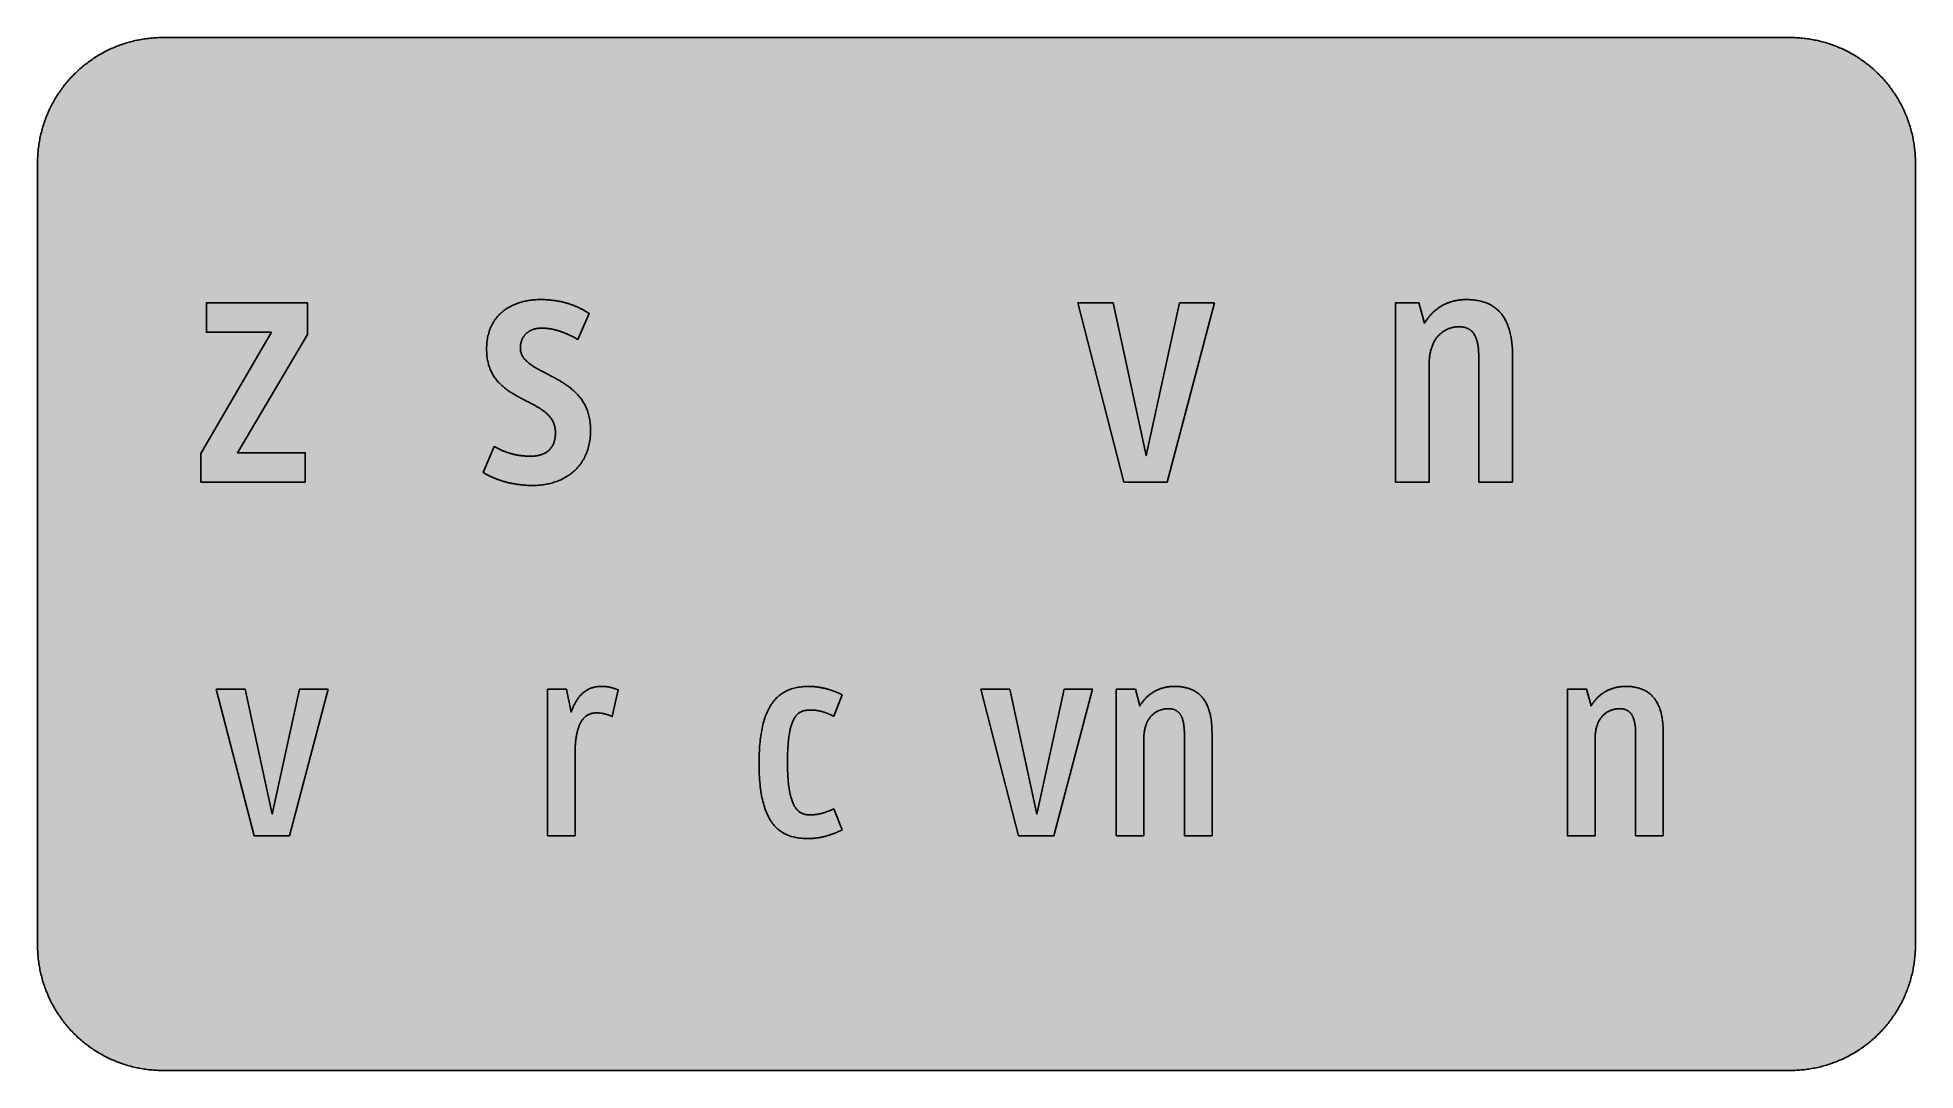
# Model space of a CAD drawing. Header units: millimetres. Extents: x 0 to 212, y 0 to 116.
import ezdxf

# ---------------------------------------------------------------- set-up
doc = ezdxf.new("R2010")
doc.units = ezdxf.units.MM

msp = doc.modelspace()

# ---------------------------------------------------------------- hatches: boundary and pattern name
for color, points in [(254, [(14.1633, 0.0536), (13.9878, 0.0533), (13.8125, 0.0559), (13.6373, 0.061), (13.462, 0.0686), (13.2893, 0.0787), (13.114, 0.0914), (12.9413, 0.1041), (12.7686, 0.1219), (12.5959, 0.1397), (12.4231, 0.16), (12.2504, 0.1829), (12.0777, 0.2057), (11.9075, 0.2337), (11.7373, 0.2616), (11.5672, 0.2921), (11.397, 0.3251), (11.2268, 0.3607), (11.0592, 0.3988), (10.8915, 0.4369), (10.7239, 0.4775), (10.5562, 0.5207), (10.3886, 0.5664), (10.2235, 0.6121), (10.0584, 0.6629), (9.8933, 0.7137), (9.7307, 0.7671), (9.5682, 0.8204), (9.4056, 0.8788), (9.2431, 0.9373), (9.083, 0.9982), (8.923, 1.0617), (8.763, 1.1252), (8.6055, 1.1938), (8.4455, 1.2624), (8.2906, 1.331), (8.1331, 1.4046), (7.9781, 1.4783), (7.8232, 1.5545), (7.6708, 1.6332), (7.5184, 1.7145), (7.366, 1.7958), (7.2161, 1.8796), (7.0663, 1.966), (6.919, 2.0523), (6.7716, 2.1438), (6.6243, 2.2352), (6.4795, 2.3266), (6.3348, 2.4232), (6.19, 2.5197), (6.0477, 2.6187), (5.908, 2.7178), (5.7683, 2.8194), (5.6286, 2.9235), (5.4915, 3.0302), (5.3543, 3.1369), (5.2197, 3.2461), (5.0851, 3.3579), (4.953, 3.4722), (4.8209, 3.5865), (4.6914, 3.7033), (4.5644, 3.8202), (4.4348, 3.9395), (4.3104, 4.0615), (4.1859, 4.1859), (4.0615, 4.3104), (3.9395, 4.4348), (3.8202, 4.5618), (3.7033, 4.6914), (3.5865, 4.8209), (3.4722, 4.953), (3.3579, 5.0851), (3.2487, 5.2197), (3.1369, 5.3543), (3.0302, 5.4915), (2.9235, 5.6286), (2.8194, 5.7683), (2.7178, 5.908), (2.6187, 6.0477), (2.5197, 6.19), (2.4232, 6.3348), (2.3266, 6.477), (2.2352, 6.6243), (2.1438, 6.7691), (2.0523, 6.919), (1.966, 7.0663), (1.8796, 7.2161), (1.7958, 7.366), (1.7145, 7.5184), (1.6332, 7.6708), (1.5545, 7.8232), (1.4783, 7.9781), (1.4046, 8.1331), (1.331, 8.2906), (1.2598, 8.4455), (1.1913, 8.603), (1.1252, 8.763), (1.0592, 8.923), (0.9982, 9.083), (0.9373, 9.2431), (0.8763, 9.4056), (0.8204, 9.5682), (0.7645, 9.7307), (0.7112, 9.8933), (0.6604, 10.0584), (0.6121, 10.2235), (0.5639, 10.3911), (0.5207, 10.5562), (0.4775, 10.7239), (0.4343, 10.8915), (0.3962, 11.0592), (0.3607, 11.2268), (0.3251, 11.397), (0.2921, 11.5672), (0.2616, 11.7373), (0.2311, 11.9075), (0.2057, 12.0802), (0.1803, 12.2504), (0.1575, 12.4231), (0.1372, 12.5959), (0.1194, 12.7686), (0.1041, 12.9413), (0.0889, 13.1166), (0.0787, 13.2893), (0.0686, 13.4645), (0.061, 13.6373), (0.0559, 13.8125), (0.0508, 13.9878), (0.0508, 14.163), (0.0522, 102.3592), (0.0508, 102.5322), (0.0559, 102.7074), (0.061, 102.8827), (0.0686, 103.058), (0.0787, 103.2307), (0.0889, 103.4059), (0.1041, 103.5787), (0.1194, 103.7514), (0.1372, 103.9241), (0.1575, 104.0968), (0.1803, 104.2695), (0.2057, 104.4423), (0.2311, 104.6124), (0.2616, 104.7826), (0.2921, 104.9528), (0.3251, 105.123), (0.3607, 105.2932), (0.3962, 105.4608), (0.4343, 105.6284), (0.4775, 105.7961), (0.5207, 105.9637), (0.5639, 106.1314), (0.6121, 106.2965), (0.6604, 106.4616), (0.7112, 106.6267), (0.7645, 106.7892), (0.8204, 106.9518), (0.8763, 107.1143), (0.9373, 107.2769), (0.9982, 107.4369), (1.0592, 107.5969), (1.1252, 107.757), (1.1913, 107.9144), (1.2598, 108.0745), (1.331, 108.2294), (1.4046, 108.3869), (1.4783, 108.5418), (1.5545, 108.6968), (1.6332, 108.8492), (1.7145, 109.0016), (1.7958, 109.154), (1.8796, 109.3038), (1.966, 109.4537), (2.0523, 109.601), (2.1438, 109.7483), (2.2352, 109.8956), (2.3266, 110.0404), (2.4232, 110.1852), (2.5197, 110.33), (2.6187, 110.4722), (2.7178, 110.6119), (2.8194, 110.7516), (2.9235, 110.8913), (3.0302, 111.0285), (3.1369, 111.1656), (3.2487, 111.3003), (3.3579, 111.4349), (3.4722, 111.567), (3.5865, 111.699), (3.7033, 111.8286), (3.8202, 111.9556), (3.9395, 112.0851), (4.0615, 112.2096), (4.1859, 112.334), (4.3104, 112.4585), (4.4348, 112.5804), (4.5644, 112.6998), (4.6914, 112.8166), (4.8209, 112.9335), (4.953, 113.0478), (5.0851, 113.1621), (5.2197, 113.2713), (5.3543, 113.3831), (5.4915, 113.4897), (5.6286, 113.5964), (5.7683, 113.7006), (5.908, 113.8022), (6.0477, 113.9012), (6.19, 114.0003), (6.3348, 114.0968), (6.4795, 114.1933), (6.6243, 114.2848), (6.7716, 114.3762), (6.919, 114.4676), (7.0663, 114.554), (7.2161, 114.6404), (7.366, 114.7242), (7.5184, 114.8055), (7.6708, 114.8867), (7.8232, 114.9655), (7.9781, 115.0417), (8.1331, 115.1153), (8.2906, 115.189), (8.4455, 115.2601), (8.6055, 115.3287), (8.763, 115.3947), (8.923, 115.4608), (9.083, 115.5217), (9.2431, 115.5827), (9.4056, 115.6437), (9.5682, 115.6995), (9.7307, 115.7554), (9.8933, 115.8088), (10.0584, 115.8596), (10.2235, 115.9078), (10.3886, 115.9561), (10.5562, 115.9993), (10.7239, 116.0424), (10.8915, 116.0856), (11.0592, 116.1237), (11.2268, 116.1593), (11.397, 116.1948), (11.5672, 116.2279), (11.7373, 116.2583), (11.9075, 116.2888), (12.0777, 116.3142), (12.2504, 116.3396), (12.4231, 116.3625), (12.5959, 116.3828), (12.7686, 116.4006), (12.9413, 116.4158), (13.114, 116.4311), (13.2893, 116.4412), (13.462, 116.4514), (13.6373, 116.459), (13.8125, 116.4641), (13.9878, 116.4692), (14.163, 116.4692), (197.6078, 116.4703), (197.7822, 116.4692), (197.9574, 116.4641), (198.1327, 116.459), (198.3054, 116.4514), (198.4807, 116.4412), (198.6534, 116.4311), (198.8287, 116.4158), (199.0014, 116.4006), (199.1741, 116.3828), (199.3468, 116.3625), (199.5195, 116.3396), (199.6897, 116.3142), (199.8624, 116.2888), (200.0326, 116.2583), (200.2028, 116.2279), (200.373, 116.1948), (200.5432, 116.1593), (200.7108, 116.1237), (200.8784, 116.0856), (201.0461, 116.0424), (201.2137, 115.9993), (201.3788, 115.9561), (201.5465, 115.9078), (201.7116, 115.8596), (201.8767, 115.8088), (202.0392, 115.7554), (202.2018, 115.6995), (202.3643, 115.6437), (202.5269, 115.5827), (202.6869, 115.5217), (202.8469, 115.4608), (203.007, 115.3947), (203.167, 115.3287), (203.3245, 115.2601), (203.4794, 115.189), (203.6369, 115.1153), (203.7918, 115.0417), (203.9468, 114.9655), (204.0992, 114.8867), (204.2516, 114.8055), (204.404, 114.7242), (204.5538, 114.6404), (204.7037, 114.554), (204.8535, 114.4676), (205.0009, 114.3762), (205.1456, 114.2848), (205.293, 114.1933), (205.4352, 114.0968), (205.58, 114.0003), (205.7222, 113.9012), (205.8619, 113.8022), (206.0016, 113.7006), (206.1413, 113.5964), (206.2785, 113.4897), (206.4156, 113.3831), (206.5503, 113.2713), (206.6849, 113.1621), (206.817, 113.0478), (206.949, 112.9335), (207.0786, 112.8166), (207.2081, 112.6998), (207.3351, 112.5804), (207.4596, 112.4585), (207.584, 112.334), (207.7085, 112.2096), (207.8304, 112.0851), (207.9498, 111.9556), (208.0666, 111.8286), (208.1835, 111.699), (208.2978, 111.567), (208.4121, 111.4349), (208.5238, 111.3003), (208.6331, 111.1656), (208.7397, 111.0285), (208.8464, 110.8913), (208.9506, 110.7516), (209.0522, 110.6119), (209.1512, 110.4722), (209.2503, 110.33), (209.3468, 110.1852), (209.4433, 110.0404), (209.5348, 109.8956), (209.6262, 109.7483), (209.7176, 109.601), (209.804, 109.4537), (209.8904, 109.3038), (209.9742, 109.154), (210.0555, 109.0016), (210.1367, 108.8492), (210.2155, 108.6968), (210.2917, 108.5418), (210.3653, 108.3869), (210.439, 108.2294), (210.5076, 108.0745), (210.5762, 107.9144), (210.6447, 107.757), (210.7082, 107.5969), (210.7717, 107.4369), (210.8327, 107.2769), (210.8911, 107.1143), (210.9495, 106.9518), (211.0029, 106.7892), (211.0562, 106.6267), (211.107, 106.4616), (211.1578, 106.2965), (211.2035, 106.1314), (211.2493, 105.9637), (211.2924, 105.7961), (211.3331, 105.6284), (211.3712, 105.4608), (211.4093, 105.2932), (211.4448, 105.123), (211.4779, 104.9528), (211.5083, 104.7826), (211.5363, 104.6124), (211.5642, 104.4423), (211.5871, 104.2695), (211.6099, 104.0968), (211.6303, 103.9241), (211.648, 103.7514), (211.6658, 103.5787), (211.6785, 103.4059), (211.6912, 103.2307), (211.7014, 103.058), (211.709, 102.8827), (211.7141, 102.7074), (211.7166, 102.5322), (211.7166, 102.3569), (211.7189, 14.1647), (211.7166, 13.9878), (211.7141, 13.8125), (211.709, 13.6373), (211.7014, 13.4645), (211.6912, 13.2893), (211.6785, 13.1166), (211.6658, 12.9413), (211.648, 12.7686), (211.6303, 12.5959), (211.6099, 12.4231), (211.5871, 12.2504), (211.5642, 12.0802), (211.5363, 11.9075), (211.5083, 11.7373), (211.4779, 11.5672), (211.4448, 11.397), (211.4093, 11.2268), (211.3712, 11.0592), (211.3331, 10.8915), (211.2924, 10.7239), (211.2493, 10.5562), (211.2035, 10.3911), (211.1578, 10.2235), (211.107, 10.0584), (211.0562, 9.8933), (211.0029, 9.7307), (210.9495, 9.5682), (210.8911, 9.4056), (210.8327, 9.2431), (210.7717, 9.083), (210.7082, 8.923), (210.6447, 8.763), (210.5762, 8.603), (210.5076, 8.4455), (210.439, 8.2906), (210.3653, 8.1331), (210.2917, 7.9781), (210.2155, 7.8232), (210.1367, 7.6708), (210.0555, 7.5184), (209.9742, 7.366), (209.8904, 7.2161), (209.804, 7.0663), (209.7176, 6.919), (209.6262, 6.7691), (209.5348, 6.6243), (209.4433, 6.477), (209.3468, 6.3348), (209.2503, 6.19), (209.1512, 6.0477), (209.0522, 5.908), (208.9506, 5.7683), (208.8464, 5.6286), (208.7397, 5.4915), (208.6331, 5.3543), (208.5238, 5.2197), (208.4121, 5.0851), (208.2978, 4.953), (208.1835, 4.8209), (208.0666, 4.6914), (207.9498, 4.5618), (207.8304, 4.4348), (207.7085, 4.3104), (207.584, 4.1859), (207.4596, 4.0615), (207.3351, 3.9395), (207.2081, 3.8202), (207.0786, 3.7033), (206.949, 3.5865), (206.817, 3.4722), (206.6849, 3.3579), (206.5503, 3.2461), (206.4156, 3.1369), (206.2785, 3.0302), (206.1413, 2.9235), (206.0016, 2.8194), (205.8619, 2.7178), (205.7222, 2.6187), (205.58, 2.5197), (205.4352, 2.4232), (205.293, 2.3266), (205.1456, 2.2352), (205.0009, 2.1438), (204.8535, 2.0523), (204.7037, 1.966), (204.5538, 1.8796), (204.404, 1.7958), (204.2516, 1.7145), (204.0992, 1.6332), (203.9468, 1.5545), (203.7918, 1.4783), (203.6369, 1.4046), (203.4794, 1.331), (203.3245, 1.2624), (203.167, 1.1938), (203.007, 1.1252), (202.8469, 1.0617), (202.6869, 0.9982), (202.5269, 0.9373), (202.3643, 0.8788), (202.2018, 0.8204), (202.0392, 0.7671), (201.8767, 0.7137), (201.7116, 0.6629), (201.5465, 0.6121), (201.3788, 0.5664), (201.2137, 0.5207), (201.0461, 0.4775), (200.8784, 0.4369), (200.7108, 0.3988), (200.5432, 0.3607), (200.373, 0.3251), (200.2028, 0.2921), (200.0326, 0.2616), (199.8624, 0.2337), (199.6897, 0.2057), (199.5195, 0.1829), (199.3468, 0.16), (199.1741, 0.1397), (199.0014, 0.1219), (198.8287, 0.1041), (198.6534, 0.0914), (198.4807, 0.0787), (198.3054, 0.0686), (198.1327, 0.061), (197.9574, 0.0559), (197.7822, 0.0533), (197.6069, 0.0533)]), (59, [(55.8655, 65.9871), (56.0172, 65.9867), (56.1696, 65.9917), (56.322, 65.9968), (56.4744, 66.007), (56.6268, 66.0197), (56.7792, 66.0349), (56.929, 66.0527), (57.0814, 66.073), (57.2313, 66.0959), (57.3811, 66.1213), (57.5285, 66.1518), (57.6758, 66.1822), (57.8231, 66.2178), (57.9704, 66.2559), (58.1152, 66.2965), (58.2574, 66.3397), (58.4022, 66.3854), (58.5419, 66.4362), (58.6816, 66.4896), (58.8213, 66.5429), (58.9585, 66.6013), (59.0931, 66.6648), (59.2277, 66.7283), (59.3598, 66.7969), (59.4893, 66.868), (59.6189, 66.9417), (59.7459, 67.0179), (59.8703, 67.0992), (59.9923, 67.1805), (60.1142, 67.2694), (60.231, 67.3583), (60.3479, 67.4522), (60.4596, 67.5462), (60.5714, 67.6478), (60.6806, 67.7494), (60.7847, 67.8561), (60.8889, 67.9653), (60.9879, 68.0771), (61.087, 68.1939), (61.181, 68.3133), (61.2724, 68.4352), (61.3613, 68.5622), (61.4451, 68.6918), (61.529, 68.8238), (61.6077, 68.961), (61.6839, 69.1007), (61.755, 69.2455), (61.8236, 69.3903), (61.8896, 69.5427), (61.9506, 69.6951), (62.009, 69.8525), (62.0624, 70.0151), (62.1106, 70.1802), (62.1589, 70.3478), (62.1995, 70.5206), (62.2376, 70.6958), (62.2706, 70.8736), (62.3011, 71.0565), (62.3265, 71.2445), (62.3468, 71.435), (62.3621, 71.628), (62.3748, 71.8261), (62.3824, 72.0293), (62.3849, 72.2351), (62.3824, 72.4103), (62.3773, 72.583), (62.3672, 72.7532), (62.3545, 72.9183), (62.3367, 73.0809), (62.3164, 73.2409), (62.291, 73.3958), (62.2656, 73.5508), (62.2351, 73.7006), (62.1995, 73.8454), (62.1614, 73.9902), (62.1233, 74.1299), (62.0776, 74.2671), (62.0319, 74.4017), (61.9836, 74.5338), (61.9303, 74.6633), (61.8769, 74.7903), (61.8185, 74.9122), (61.7576, 75.0341), (61.6966, 75.151), (61.6306, 75.2678), (61.562, 75.3796), (61.4934, 75.4913), (61.4197, 75.6006), (61.3461, 75.7047), (61.2699, 75.8088), (61.1911, 75.9104), (61.1099, 76.0095), (61.026, 76.106), (60.9422, 76.2025), (60.8559, 76.294), (60.7695, 76.3854), (60.6781, 76.4743), (60.5892, 76.5632), (60.4952, 76.647), (60.4012, 76.7309), (60.3072, 76.8121), (60.2107, 76.8934), (60.1116, 76.9722), (60.0126, 77.0484), (59.9135, 77.1246), (59.8119, 77.1982), (59.7103, 77.2719), (59.6087, 77.343), (59.5046, 77.4116), (59.4004, 77.4802), (59.2963, 77.5487), (59.1922, 77.6148), (59.0855, 77.6808), (58.9788, 77.7443), (58.8747, 77.8078), (58.768, 77.8688), (58.6613, 77.9297), (58.5546, 77.9907), (58.4454, 78.0491), (58.3387, 78.1101), (58.232, 78.166), (58.1254, 78.2244), (58.0187, 78.2828), (57.9145, 78.3387), (57.8079, 78.3946), (57.7037, 78.4504), (57.5996, 78.5038), (57.4954, 78.5597), (57.4192, 78.5978), (57.343, 78.6359), (57.2668, 78.674), (57.1906, 78.7121), (57.117, 78.7502), (57.0433, 78.7883), (56.9697, 78.8264), (56.896, 78.8645), (56.8249, 78.9026), (56.7512, 78.9407), (56.6801, 78.9788), (56.609, 79.0169), (56.5404, 79.055), (56.4693, 79.0931), (56.4007, 79.1337), (56.3347, 79.1718), (56.2661, 79.2099), (56.2, 79.2505), (56.134, 79.2886), (56.0705, 79.3293), (56.007, 79.3699), (55.9435, 79.408), (55.88, 79.4487), (55.819, 79.4893), (55.7606, 79.5299), (55.7022, 79.5706), (55.6438, 79.6138), (55.5854, 79.6544), (55.5295, 79.6976), (55.4761, 79.7382), (55.4228, 79.7814), (55.3695, 79.8246), (55.3187, 79.8678), (55.2679, 79.9109), (55.2196, 79.9567), (55.1713, 79.9998), (55.1256, 80.0456), (55.0799, 80.0913), (55.0367, 80.137), (54.9961, 80.1827), (54.9554, 80.231), (54.9148, 80.2767), (54.8767, 80.325), (54.8411, 80.3732), (54.8056, 80.4215), (54.7726, 80.4723), (54.7421, 80.5205), (54.7116, 80.5713), (54.6811, 80.6221), (54.6557, 80.6755), (54.6303, 80.7263), (54.6075, 80.7796), (54.5846, 80.833), (54.5643, 80.8888), (54.5465, 80.9422), (54.5313, 80.9981), (54.516, 81.0539), (54.5033, 81.1124), (54.4932, 81.1708), (54.483, 81.2292), (54.4754, 81.2876), (54.4703, 81.3486), (54.4678, 81.407), (54.4678, 81.4705), (54.4678, 81.534), (54.4703, 81.595), (54.4728, 81.6585), (54.4779, 81.7194), (54.4855, 81.7804), (54.4932, 81.8388), (54.5033, 81.8972), (54.5135, 81.9556), (54.5236, 82.0141), (54.5389, 82.0699), (54.5541, 82.1258), (54.5694, 82.1817), (54.5871, 82.235), (54.6049, 82.2909), (54.6252, 82.3417), (54.6456, 82.3951), (54.6684, 82.4459), (54.6913, 82.4967), (54.7167, 82.5449), (54.7421, 82.5932), (54.7675, 82.6414), (54.7954, 82.6872), (54.8259, 82.7329), (54.8564, 82.7786), (54.8869, 82.8218), (54.9199, 82.865), (54.9529, 82.9081), (54.9885, 82.9488), (55.024, 82.9894), (55.0596, 83.0275), (55.0977, 83.0682), (55.1358, 83.1037), (55.1764, 83.1393), (55.2171, 83.1748), (55.2577, 83.2104), (55.3009, 83.2434), (55.3441, 83.2764), (55.3898, 83.3069), (55.433, 83.3374), (55.4787, 83.3653), (55.5269, 83.3933), (55.5727, 83.4212), (55.6235, 83.4466), (55.6717, 83.472), (55.7225, 83.4949), (55.7733, 83.5177), (55.8241, 83.5381), (55.8749, 83.5584), (55.9283, 83.5787), (55.9816, 83.5965), (56.0375, 83.6143), (56.0908, 83.6295), (56.1467, 83.6422), (56.2026, 83.6574), (56.261, 83.6676), (56.3169, 83.6778), (56.3753, 83.6879), (56.4337, 83.6955), (56.4921, 83.7032), (56.5531, 83.7108), (56.6115, 83.7133), (56.6725, 83.7184), (56.7334, 83.7184), (56.7969, 83.7209), (56.8554, 83.7209), (56.9163, 83.7184), (56.9747, 83.7184), (57.0357, 83.7159), (57.0967, 83.7133), (57.1551, 83.7108), (57.216, 83.7082), (57.2745, 83.7032), (57.3354, 83.6981), (57.3938, 83.693), (57.4548, 83.6879), (57.5158, 83.6828), (57.5742, 83.6752), (57.6351, 83.6676), (57.6961, 83.66), (57.7545, 83.6498), (57.8155, 83.6422), (57.8764, 83.632), (57.9374, 83.6219), (57.9984, 83.6117), (58.0593, 83.599), (58.1203, 83.5863), (58.1812, 83.5736), (58.2422, 83.5609), (58.3032, 83.5457), (58.3667, 83.5304), (58.4276, 83.5152), (58.4886, 83.5), (58.5521, 83.4822), (58.6156, 83.4669), (58.6765, 83.4466), (58.74, 83.4288), (58.8035, 83.4085), (58.867, 83.3907), (58.9305, 83.3679), (58.9966, 83.3476), (59.0601, 83.3247), (59.1261, 83.3018), (59.1896, 83.279), (59.2557, 83.2536), (59.3217, 83.2282), (59.3877, 83.2028), (59.4538, 83.1774), (59.5198, 83.1494), (59.5884, 83.1215), (59.6544, 83.0936), (59.723, 83.0631), (59.7916, 83.0326), (59.8602, 83.0021), (59.9288, 82.9691), (59.9999, 82.9361), (60.0685, 82.9031), (60.1396, 82.87), (60.2107, 82.8345), (60.2818, 82.7989), (60.3529, 82.7634), (60.4266, 82.7253), (60.5003, 82.6872), (60.5739, 82.6465), (60.6476, 82.6084), (60.7212, 82.5678), (60.7974, 82.5246), (60.8711, 82.484), (60.9473, 82.4408), (62.2293, 85.3514), (62.1843, 85.3821), (62.1386, 85.4126), (62.0903, 85.4456), (62.042, 85.4761), (61.9938, 85.5091), (61.943, 85.5421), (61.8896, 85.5751), (61.8363, 85.6082), (61.783, 85.6412), (61.7271, 85.6742), (61.6687, 85.7072), (61.6102, 85.7402), (61.5493, 85.7758), (61.4883, 85.8088), (61.4274, 85.8418), (61.3613, 85.8774), (61.2978, 85.9104), (61.2292, 85.9434), (61.1632, 85.9765), (61.0921, 86.012), (61.0235, 86.045), (60.9498, 86.0781), (60.8762, 86.1111), (60.8025, 86.1416), (60.7263, 86.1746), (60.6501, 86.2076), (60.5714, 86.2381), (60.4901, 86.2711), (60.4088, 86.3016), (60.3275, 86.3321), (60.2437, 86.3625), (60.1574, 86.393), (60.071, 86.421), (59.9821, 86.4514), (59.8932, 86.4794), (59.8043, 86.5073), (59.7103, 86.5327), (59.6189, 86.5607), (59.5224, 86.5861), (59.4284, 86.6115), (59.3293, 86.6343), (59.2303, 86.6597), (59.1312, 86.6826), (59.0296, 86.7029), (58.928, 86.7258), (58.8239, 86.7461), (58.7172, 86.7664), (58.6105, 86.7842), (58.5038, 86.802), (58.3946, 86.8197), (58.2828, 86.835), (58.1711, 86.8502), (58.0568, 86.8629), (57.9425, 86.8756), (57.8256, 86.8883), (57.7088, 86.8985), (57.5894, 86.9086), (57.47, 86.9163), (57.3481, 86.9239), (57.2237, 86.929), (57.0992, 86.934), (56.9747, 86.9366), (56.8477, 86.9391), (56.7182, 86.9391), (56.5988, 86.9391), (56.4769, 86.9366), (56.3524, 86.9315), (56.228, 86.9239), (56.1035, 86.9163), (55.9765, 86.9061), (55.8495, 86.8934), (55.7225, 86.8782), (55.5955, 86.8604), (55.466, 86.8426), (55.339, 86.8197), (55.2094, 86.7969), (55.0799, 86.7715), (54.9504, 86.7435), (54.8208, 86.7105), (54.6913, 86.6775), (54.5643, 86.6419), (54.4347, 86.6038), (54.3077, 86.5632), (54.1807, 86.52), (54.0537, 86.4743), (53.9267, 86.4235), (53.8023, 86.3727), (53.6778, 86.3194), (53.5534, 86.2609), (53.4314, 86.2), (53.3121, 86.1365), (53.1927, 86.0704), (53.0758, 86.0019), (52.959, 85.9307), (52.8447, 85.8545), (52.7304, 85.7758), (52.6212, 85.6945), (52.512, 85.6107), (52.4053, 85.5218), (52.3011, 85.4304), (52.197, 85.3364), (52.0979, 85.2373), (51.9989, 85.1357), (51.9049, 85.0316), (51.8135, 84.9224), (51.7246, 84.8106), (51.6357, 84.6938), (51.5544, 84.5744), (51.4731, 84.4499), (51.3944, 84.3255), (51.3207, 84.1934), (51.2496, 84.0588), (51.1835, 83.9216), (51.12, 83.7794), (51.0591, 83.632), (51.0032, 83.4822), (50.9524, 83.3272), (50.9041, 83.1698), (50.861, 83.0072), (50.8203, 82.8396), (50.7848, 82.6694), (50.7543, 82.4941), (50.7263, 82.3163), (50.706, 82.1309), (50.6882, 81.9429), (50.6755, 81.7499), (50.6679, 81.5543), (50.6654, 81.3537), (50.6679, 81.186), (50.673, 81.026), (50.6806, 80.866), (50.6933, 80.711), (50.706, 80.5586), (50.7263, 80.4113), (50.7467, 80.264), (50.7695, 80.1218), (50.7975, 79.9821), (50.8279, 79.8474), (50.861, 79.7128), (50.8965, 79.5833), (50.9346, 79.4563), (50.9778, 79.3318), (51.021, 79.2099), (51.0667, 79.0905), (51.115, 78.9737), (51.1658, 78.8594), (51.2216, 78.7476), (51.2775, 78.6409), (51.3359, 78.5343), (51.3944, 78.4301), (51.4579, 78.3285), (51.5214, 78.2295), (51.5899, 78.1329), (51.656, 78.0364), (51.7271, 77.945), (51.8008, 77.8535), (51.8744, 77.7646), (51.9481, 77.6783), (52.0268, 77.5945), (52.1056, 77.5106), (52.1843, 77.4294), (52.2681, 77.3506), (52.3494, 77.2744), (52.4358, 77.1982), (52.5196, 77.1246), (52.6085, 77.0509), (52.6948, 76.9798), (52.7837, 76.9112), (52.8752, 76.8426), (52.9666, 76.774), (53.0581, 76.708), (53.152, 76.6445), (53.2435, 76.581), (53.34, 76.52), (53.434, 76.4591), (53.5305, 76.3981), (53.6245, 76.3397), (53.721, 76.2813), (53.8201, 76.2229), (53.9166, 76.167), (54.0131, 76.1111), (54.1122, 76.0552), (54.2087, 76.0019), (54.3077, 75.9485), (54.4068, 75.8952), (54.5033, 75.8419), (54.6024, 75.7885), (54.6989, 75.7377), (54.798, 75.6844), (54.8945, 75.6336), (54.991, 75.5828), (55.0875, 75.532), (55.1713, 75.4888), (55.2552, 75.4482), (55.339, 75.4075), (55.4203, 75.3643), (55.5015, 75.3237), (55.5828, 75.2831), (55.6641, 75.2399), (55.7454, 75.1992), (55.8241, 75.1561), (55.9029, 75.1154), (55.9816, 75.0722), (56.0603, 75.0316), (56.1365, 74.9884), (56.2127, 74.9452), (56.2889, 74.9021), (56.3626, 74.8589), (56.4363, 74.8157), (56.5099, 74.7725), (56.581, 74.7268), (56.6547, 74.6836), (56.7233, 74.6379), (56.7944, 74.5922), (56.8604, 74.5465), (56.929, 74.4982), (56.9951, 74.4525), (57.0611, 74.4042), (57.1246, 74.356), (57.1881, 74.3077), (57.2491, 74.2569), (57.31, 74.2086), (57.3684, 74.1578), (57.4269, 74.1045), (57.4827, 74.0537), (57.5386, 74.0004), (57.592, 73.947), (57.6453, 73.8911), (57.6961, 73.8378), (57.7469, 73.7794), (57.7952, 73.7235), (57.8409, 73.6651), (57.8866, 73.6067), (57.9298, 73.5457), (57.9704, 73.4847), (58.0111, 73.4238), (58.0492, 73.3603), (58.0873, 73.2942), (58.1228, 73.2307), (58.1558, 73.1622), (58.1863, 73.0961), (58.2168, 73.0275), (58.2447, 72.9564), (58.2701, 72.8853), (58.2955, 72.8116), (58.3184, 72.738), (58.3387, 72.6643), (58.3565, 72.5881), (58.3717, 72.5094), (58.387, 72.4306), (58.3971, 72.3494), (58.4073, 72.2655), (58.4149, 72.1817), (58.4225, 72.0979), (58.4251, 72.0115), (58.4251, 71.9226), (58.4251, 71.8388), (58.4225, 71.7575), (58.42, 71.6788), (58.4124, 71.5975), (58.4073, 71.5213), (58.3971, 71.4451), (58.387, 71.3689), (58.3768, 71.2978), (58.3641, 71.2241), (58.3489, 71.153), (58.3311, 71.0844), (58.3133, 71.0159), (58.2955, 70.9498), (58.2752, 70.8838), (58.2524, 70.8203), (58.2295, 70.7568), (58.2041, 70.6958), (58.1787, 70.6349), (58.1508, 70.5764), (58.1228, 70.5206), (58.0923, 70.4647), (58.0593, 70.4088), (58.0263, 70.3555), (57.9933, 70.3047), (57.9552, 70.2539), (57.9196, 70.2031), (57.8815, 70.1548), (57.8409, 70.1091), (57.8002, 70.0634), (57.7571, 70.0202), (57.7139, 69.977), (57.6682, 69.9338), (57.6224, 69.8932), (57.5767, 69.8551), (57.5259, 69.817), (57.4777, 69.7814), (57.4269, 69.7459), (57.3735, 69.7128), (57.3202, 69.6798), (57.2668, 69.6493), (57.211, 69.6189), (57.1525, 69.5909), (57.0941, 69.563), (57.0357, 69.5376), (56.9747, 69.5122), (56.9138, 69.4893), (56.8528, 69.4665), (56.7893, 69.4461), (56.7233, 69.4258), (56.6572, 69.408), (56.5912, 69.3903), (56.5226, 69.375), (56.454, 69.3598), (56.3855, 69.3471), (56.3143, 69.3369), (56.2407, 69.3242), (56.1696, 69.3166), (56.0959, 69.3064), (56.0197, 69.3014), (55.9435, 69.2937), (55.8673, 69.2912), (55.7886, 69.2887), (55.7098, 69.2861), (55.6311, 69.2861), (55.5752, 69.2861), (55.5193, 69.2861), (55.4609, 69.2861), (55.405, 69.2861), (55.3491, 69.2887), (55.2907, 69.2912), (55.2348, 69.2937), (55.1764, 69.2937), (55.118, 69.2988), (55.0596, 69.3014), (55.0037, 69.3039), (54.9453, 69.309), (54.8869, 69.3141), (54.8284, 69.3191), (54.77, 69.3242), (54.7116, 69.3293), (54.6506, 69.3344), (54.5922, 69.342), (54.5313, 69.3496), (54.4728, 69.3572), (54.4119, 69.3649), (54.3535, 69.375), (54.2925, 69.3826), (54.2315, 69.3928), (54.1706, 69.403), (54.1096, 69.4157), (54.0461, 69.4258), (53.9852, 69.4385), (53.9242, 69.4512), (53.8607, 69.4639), (53.7972, 69.4792), (53.7337, 69.4919), (53.6727, 69.5071), (53.6067, 69.5249), (53.5432, 69.5401), (53.4797, 69.5579), (53.4137, 69.5757), (53.3502, 69.596), (53.2841, 69.6138), (53.2181, 69.6341), (53.152, 69.657), (53.086, 69.6773), (53.02, 69.7001), (52.9514, 69.723), (52.8853, 69.7484), (52.8168, 69.7713), (52.7482, 69.7967), (52.6796, 69.8246), (52.611, 69.8525), (52.5399, 69.8805), (52.4713, 69.9084), (52.4002, 69.9389), (52.3291, 69.9694), (52.258, 70.0024), (52.1868, 70.0354), (52.1132, 70.0684), (52.0395, 70.1015), (51.9684, 70.137), (51.8947, 70.1751), (51.8185, 70.2107), (51.7449, 70.2488), (51.6687, 70.2894), (51.595, 70.3301), (51.5188, 70.3707), (50.2779, 67.4617), (50.3276, 67.4294), (50.3784, 67.3989), (50.4292, 67.3659), (50.4825, 67.3354), (50.5384, 67.3024), (50.5943, 67.2719), (50.6527, 67.2389), (50.7111, 67.2084), (50.7721, 67.1754), (50.833, 67.1424), (50.894, 67.1119), (50.96, 67.0789), (51.0235, 67.0484), (51.0896, 67.0154), (51.1581, 66.9823), (51.2267, 66.9519), (51.2953, 66.9188), (51.369, 66.8884), (51.4401, 66.8579), (51.5137, 66.8249), (51.5874, 66.7944), (51.6636, 66.7639), (51.7423, 66.7334), (51.8211, 66.7029), (51.8998, 66.675), (51.9811, 66.6445), (52.0624, 66.614), (52.1462, 66.5861), (52.23, 66.5582), (52.3138, 66.5302), (52.4002, 66.5023), (52.4891, 66.4743), (52.578, 66.4489), (52.6669, 66.4235), (52.7583, 66.3981), (52.8498, 66.3727), (52.9438, 66.3473), (53.0377, 66.3245), (53.1343, 66.3016), (53.2308, 66.2788), (53.3273, 66.2559), (53.4264, 66.2356), (53.528, 66.2153), (53.627, 66.1949), (53.7286, 66.1746), (53.8328, 66.1568), (53.9369, 66.1391), (54.041, 66.1238), (54.1477, 66.1086), (54.2569, 66.0933), (54.3636, 66.0781), (54.4728, 66.0654), (54.5846, 66.0527), (54.6964, 66.0425), (54.8081, 66.0324), (54.9199, 66.0222), (55.0342, 66.0146), (55.151, 66.007), (55.2679, 65.9994), (55.3847, 65.9943), (55.5041, 65.9917), (55.6235, 65.9892), (55.7428, 65.9867), (55.8648, 65.9867)]), (59, [(166.3058, 66.3758), (166.3058, 80.5776), (166.304, 80.7822), (166.2989, 80.9828), (166.2938, 81.1809), (166.2836, 81.3765), (166.2709, 81.567), (166.2557, 81.755), (166.2405, 81.9404), (166.2201, 82.1207), (166.1973, 82.296), (166.1719, 82.4713), (166.1439, 82.6389), (166.1135, 82.8065), (166.0804, 82.9691), (166.0449, 83.1291), (166.0068, 83.2841), (165.9661, 83.4365), (165.923, 83.5863), (165.8772, 83.7311), (165.829, 83.8733), (165.7782, 84.013), (165.7248, 84.1477), (165.669, 84.2797), (165.6105, 84.4093), (165.5496, 84.5337), (165.4861, 84.6557), (165.42, 84.775), (165.3515, 84.8893), (165.2803, 85.0011), (165.2067, 85.1103), (165.1305, 85.217), (165.0517, 85.3186), (164.9705, 85.4177), (164.8866, 85.5116), (164.8003, 85.6056), (164.7139, 85.6945), (164.6225, 85.7809), (164.5285, 85.8622), (164.432, 85.9434), (164.3355, 86.0196), (164.2339, 86.0933), (164.1297, 86.1619), (164.0256, 86.2305), (163.9164, 86.294), (163.8071, 86.3549), (163.6954, 86.4133), (163.5785, 86.4667), (163.4617, 86.52), (163.3423, 86.5683), (163.2204, 86.614), (163.0959, 86.6546), (162.9689, 86.6953), (162.8394, 86.7308), (162.7073, 86.7664), (162.5727, 86.7969), (162.4355, 86.8223), (162.2984, 86.8477), (162.1561, 86.8705), (162.0139, 86.8883), (161.8691, 86.9036), (161.7193, 86.9163), (161.5694, 86.9264), (161.417, 86.934), (161.2621, 86.9391), (161.1046, 86.9391), (161.0182, 86.9391), (160.9319, 86.9366), (160.8455, 86.934), (160.7566, 86.9315), (160.6702, 86.9239), (160.5839, 86.9188), (160.5001, 86.9112), (160.4137, 86.901), (160.3273, 86.8909), (160.2435, 86.8807), (160.1572, 86.868), (160.0733, 86.8528), (159.9895, 86.8375), (159.9057, 86.8197), (159.8219, 86.802), (159.7381, 86.7842), (159.6542, 86.7639), (159.573, 86.741), (159.4917, 86.7181), (159.4079, 86.6953), (159.3266, 86.6699), (159.2453, 86.6419), (159.1666, 86.614), (159.0853, 86.5835), (159.0065, 86.553), (158.9278, 86.52), (158.8491, 86.487), (158.7703, 86.454), (158.6916, 86.4159), (158.6154, 86.3803), (158.5392, 86.3397), (158.463, 86.299), (158.3868, 86.2584), (158.3106, 86.2152), (158.2369, 86.172), (158.1633, 86.1263), (158.0896, 86.0781), (158.0159, 86.0298), (157.9448, 85.979), (157.8737, 85.9282), (157.8026, 85.8749), (157.7315, 85.8215), (157.6629, 85.7656), (157.5918, 85.7098), (157.5257, 85.6513), (157.4571, 85.5904), (157.3911, 85.5294), (157.3251, 85.4659), (157.259, 85.4024), (157.193, 85.3364), (157.1295, 85.2703), (157.066, 85.2018), (157.005, 85.1306), (156.9415, 85.0595), (156.8806, 84.9884), (156.8221, 84.9122), (156.7612, 84.836), (156.7028, 84.7598), (156.6469, 84.6811), (156.5885, 84.5998), (156.5351, 84.5185), (156.4792, 84.4347), (156.4259, 84.3483), (156.3726, 84.262), (155.7514, 86.5544), (153.1126, 86.5544), (153.1126, 66.3758), (156.9159, 66.3758), (156.9159, 79.6847), (156.9161, 79.8297), (156.9212, 79.9719), (156.9263, 80.1116), (156.9364, 80.2488), (156.9466, 80.3834), (156.9618, 80.5129), (156.9796, 80.6425), (156.9974, 80.7669), (157.0203, 80.8888), (157.0431, 81.0082), (157.0685, 81.1251), (157.0965, 81.2368), (157.1269, 81.3486), (157.16, 81.4578), (157.193, 81.5619), (157.2285, 81.6661), (157.2666, 81.7651), (157.3073, 81.8617), (157.3505, 81.9582), (157.3936, 82.0496), (157.4394, 82.1385), (157.4851, 82.2249), (157.5333, 82.3087), (157.5841, 82.3925), (157.6349, 82.4713), (157.6883, 82.5475), (157.7442, 82.6237), (157.8, 82.6948), (157.8559, 82.7634), (157.9143, 82.8319), (157.9753, 82.8954), (158.0363, 82.9589), (158.0972, 83.0199), (158.1607, 83.0758), (158.2242, 83.1317), (158.2903, 83.185), (158.3563, 83.2383), (158.4223, 83.2866), (158.4884, 83.3323), (158.557, 83.378), (158.6255, 83.4212), (158.6967, 83.4619), (158.7652, 83.5), (158.8364, 83.5355), (158.9075, 83.5711), (158.9811, 83.6041), (159.0523, 83.6346), (159.1259, 83.6625), (159.197, 83.6905), (159.2707, 83.7133), (159.3444, 83.7362), (159.418, 83.759), (159.4917, 83.7768), (159.5653, 83.7946), (159.639, 83.8098), (159.7101, 83.8251), (159.7838, 83.8378), (159.8574, 83.8479), (159.9311, 83.8556), (160.0022, 83.8632), (160.0759, 83.8683), (160.147, 83.8733), (160.2207, 83.8759), (160.2918, 83.8759), (160.3527, 83.8759), (160.4137, 83.8733), (160.4721, 83.8708), (160.5331, 83.8657), (160.5915, 83.8606), (160.6499, 83.853), (160.7083, 83.8454), (160.7642, 83.8378), (160.8201, 83.8251), (160.876, 83.8149), (160.9293, 83.7997), (160.9852, 83.787), (161.0385, 83.7692), (161.0893, 83.7514), (161.1427, 83.7336), (161.1935, 83.7108), (161.2417, 83.6905), (161.2925, 83.6651), (161.3408, 83.6397), (161.3891, 83.6117), (161.4348, 83.5838), (161.4805, 83.5533), (161.5262, 83.5203), (161.5694, 83.4873), (161.6126, 83.4517), (161.6558, 83.4136), (161.6964, 83.373), (161.737, 83.3323), (161.7777, 83.2891), (161.8158, 83.2434), (161.8539, 83.1977), (161.892, 83.1469), (161.9275, 83.0961), (161.9631, 83.0428), (161.9961, 82.9894), (162.0291, 82.931), (162.0596, 82.8726), (162.0926, 82.8116), (162.1206, 82.7481), (162.1511, 82.6821), (162.179, 82.6135), (162.2044, 82.5424), (162.2298, 82.4713), (162.2552, 82.3951), (162.2781, 82.3189), (162.3009, 82.2401), (162.3212, 82.1588), (162.3416, 82.075), (162.3619, 81.9887), (162.3797, 81.8998), (162.3949, 81.8083), (162.4127, 81.7143), (162.4254, 81.6178), (162.4381, 81.5188), (162.4508, 81.4172), (162.4609, 81.313), (162.4711, 81.2063), (162.4787, 81.0971), (162.4863, 80.9828), (162.4914, 80.8685), (162.4965, 80.7517), (162.499, 80.6323), (162.5016, 80.5078), (162.5016, 80.3834), (162.5039, 66.3758)]), (59, [(30.4878, 82.9839), (30.4878, 86.5544), (19.0775, 86.5544), (19.0775, 83.2552), (26.4128, 83.2552), (18.4573, 69.596), (18.4573, 66.3758), (30.2147, 66.3758), (30.2147, 69.6733), (22.5707, 69.6733)]), (59, [(132.7009, 86.5544), (128.7819, 86.5544), (125.017, 69.3632), (121.2921, 86.5544), (117.2944, 86.5544), (122.495, 66.3758), (127.3845, 66.3758)]), (59, [(32.7974, 43.0205), (29.5906, 43.0205), (26.5105, 28.9564), (23.464, 43.0205), (20.1937, 43.0205), (24.4479, 26.512), (28.4484, 26.512)]), (59, [(63.023, 40.3542), (63.0453, 40.353), (63.0657, 40.353), (63.0885, 40.353), (63.1114, 40.353), (63.1342, 40.3504), (63.1596, 40.3504), (63.1825, 40.3504), (63.2054, 40.3504), (63.2282, 40.3479), (63.2536, 40.3479), (63.2765, 40.3454), (63.3019, 40.3454), (63.3247, 40.3428), (63.3501, 40.3403), (63.373, 40.3403), (63.3984, 40.3377), (63.4238, 40.3352), (63.4492, 40.3327), (63.4746, 40.3301), (63.5, 40.3276), (63.5254, 40.325), (63.5508, 40.3225), (63.5762, 40.3174), (63.6041, 40.3149), (63.6295, 40.3098), (63.6575, 40.3073), (63.6829, 40.3022), (63.7108, 40.2971), (63.7362, 40.292), (63.7642, 40.2895), (63.7921, 40.2819), (63.82, 40.2768), (63.848, 40.2717), (63.8759, 40.2666), (63.9039, 40.259), (63.9343, 40.2539), (63.9623, 40.2463), (63.9928, 40.2387), (64.0207, 40.2311), (64.0512, 40.2234), (64.0791, 40.2158), (64.1096, 40.2082), (64.1401, 40.2006), (64.1706, 40.1904), (64.201, 40.1828), (64.2315, 40.1726), (64.2645, 40.1625), (64.295, 40.1523), (64.328, 40.1422), (64.3585, 40.132), (64.3915, 40.1193), (64.4246, 40.1091), (64.455, 40.0964), (64.4881, 40.0837), (64.5211, 40.071), (64.5566, 40.0583), (64.5897, 40.0456), (64.6227, 40.0304), (64.6582, 40.0177), (64.6913, 40.0025), (64.7268, 39.9872), (64.7624, 39.972), (64.7979, 39.9567), (64.8335, 39.9415), (65.4995, 42.9574), (65.4685, 42.9666), (65.438, 42.9768), (65.4101, 42.987), (65.3821, 42.9971), (65.3517, 43.0073), (65.3237, 43.0174), (65.2958, 43.0276), (65.2678, 43.0378), (65.2399, 43.0454), (65.212, 43.0555), (65.184, 43.0657), (65.1561, 43.0733), (65.1281, 43.0835), (65.1002, 43.0936), (65.0723, 43.1013), (65.0443, 43.1089), (65.0164, 43.119), (64.9884, 43.1267), (64.963, 43.1343), (64.9351, 43.1444), (64.9072, 43.1521), (64.8792, 43.1597), (64.8513, 43.1673), (64.8259, 43.1749), (64.7979, 43.1825), (64.77, 43.1902), (64.7421, 43.1978), (64.7141, 43.2029), (64.6862, 43.2105), (64.6582, 43.2181), (64.6303, 43.2232), (64.6024, 43.2308), (64.5744, 43.2359), (64.5465, 43.2435), (64.516, 43.2486), (64.4881, 43.2537), (64.4576, 43.2613), (64.4296, 43.2664), (64.3992, 43.2714), (64.3712, 43.2765), (64.3407, 43.2816), (64.3103, 43.2867), (64.2798, 43.2892), (64.2493, 43.2943), (64.2188, 43.2994), (64.1883, 43.3019), (64.1553, 43.307), (64.1248, 43.3095), (64.0918, 43.3121), (64.0588, 43.3172), (64.0258, 43.3197), (63.9928, 43.3222), (63.9597, 43.3248), (63.9267, 43.3273), (63.8912, 43.3299), (63.8556, 43.3299), (63.82, 43.3324), (63.7845, 43.3349), (63.7489, 43.3349), (63.7134, 43.3349), (63.6753, 43.3375), (63.6397, 43.3375), (63.6016, 43.3375), (63.561, 43.3375), (63.4771, 43.3375), (63.3959, 43.3349), (63.312, 43.3299), (63.2333, 43.3222), (63.152, 43.3146), (63.0758, 43.3045), (62.9971, 43.2943), (62.9209, 43.2791), (62.8472, 43.2638), (62.7736, 43.2486), (62.6999, 43.2308), (62.6288, 43.2105), (62.5577, 43.1876), (62.4891, 43.1648), (62.4205, 43.1394), (62.3545, 43.114), (62.2884, 43.086), (62.2224, 43.0555), (62.1589, 43.0251), (62.0954, 42.9946), (62.0319, 42.959), (61.9709, 42.926), (61.9125, 42.8879), (61.8541, 42.8498), (61.7957, 42.8117), (61.7372, 42.7711), (61.6814, 42.7279), (61.628, 42.6847), (61.5721, 42.6415), (61.5188, 42.5958), (61.468, 42.5475), (61.4147, 42.4993), (61.3639, 42.451), (61.3156, 42.4002), (61.2673, 42.3494), (61.2191, 42.2961), (61.1708, 42.2427), (61.1251, 42.1869), (61.0794, 42.131), (61.0362, 42.0751), (60.993, 42.0167), (60.9498, 41.9557), (60.9067, 41.8973), (60.866, 41.8363), (60.8254, 41.7728), (60.7873, 41.7119), (60.7466, 41.6484), (60.7085, 41.5823), (60.673, 41.5163), (60.6349, 41.4503), (60.5993, 41.3842), (60.5638, 41.3156), (60.5307, 41.2471), (60.4977, 41.1785), (60.4647, 41.1074), (60.4317, 41.0362), (60.4012, 40.9651), (60.3682, 40.894), (60.3377, 40.8203), (60.3098, 40.7467), (60.2793, 40.673), (60.2513, 40.5994), (60.2234, 40.5232), (60.198, 40.447), (59.6896, 43.0205), (57.5317, 43.0205), (57.5317, 26.512), (60.6418, 26.512), (60.6418, 35.8454), (60.64, 35.9664), (60.6425, 36.0858), (60.645, 36.2052), (60.6476, 36.3245), (60.6527, 36.4414), (60.6577, 36.5582), (60.6628, 36.6725), (60.6704, 36.7868), (60.6806, 36.8986), (60.6882, 37.0078), (60.6984, 37.1196), (60.7111, 37.2262), (60.7238, 37.3355), (60.7365, 37.4396), (60.7517, 37.5437), (60.767, 37.6479), (60.7847, 37.7495), (60.8025, 37.8485), (60.8203, 37.9476), (60.8406, 38.0441), (60.8635, 38.1381), (60.8838, 38.2321), (60.9092, 38.3261), (60.9346, 38.415), (60.96, 38.5039), (60.9879, 38.5902), (61.0159, 38.6766), (61.0464, 38.7604), (61.0768, 38.8417), (61.1073, 38.9204), (61.1429, 38.9992), (61.1759, 39.0754), (61.2115, 39.149), (61.2496, 39.2227), (61.2877, 39.2913), (61.3283, 39.3598), (61.3689, 39.4259), (61.4121, 39.4919), (61.4553, 39.5529), (61.501, 39.6138), (61.5467, 39.6697), (61.595, 39.7256), (61.6458, 39.7815), (61.6966, 39.8323), (61.7474, 39.8805), (61.8007, 39.9288), (61.8566, 39.972), (61.9125, 40.0152), (61.9709, 40.0558), (62.0293, 40.0914), (62.0903, 40.1269), (62.1538, 40.1599), (62.2173, 40.1904), (62.2833, 40.2184), (62.3494, 40.2438), (62.418, 40.2666), (62.4891, 40.2869), (62.5602, 40.3047), (62.6339, 40.3174), (62.7075, 40.3301), (62.7837, 40.3403), (62.8625, 40.3479), (62.9412, 40.3504), (63.0225, 40.353)]), (59, [(87.1224, 28.86), (87.0636, 28.8595), (87.0052, 28.8595), (86.9467, 28.862), (86.8883, 28.8671), (86.8299, 28.8722), (86.7715, 28.8773), (86.7131, 28.8849), (86.6572, 28.895), (86.5988, 28.9052), (86.5403, 28.9179), (86.4845, 28.9331), (86.426, 28.9484), (86.3702, 28.9662), (86.3143, 28.9865), (86.2559, 29.0093), (86.2025, 29.0347), (86.1466, 29.0627), (86.0908, 29.0906), (86.0374, 29.1236), (85.9815, 29.1592), (85.9282, 29.1973), (85.8774, 29.2354), (85.8241, 29.2786), (85.7733, 29.3268), (85.7225, 29.3751), (85.6717, 29.4284), (85.6209, 29.4843), (85.5726, 29.5427), (85.5243, 29.6062), (85.4786, 29.6723), (85.4304, 29.7409), (85.3872, 29.8145), (85.3415, 29.8933), (85.2983, 29.9745), (85.2551, 30.0609), (85.2145, 30.1498), (85.1738, 30.2438), (85.1332, 30.3403), (85.0951, 30.4444), (85.057, 30.5511), (85.0214, 30.6629), (84.9859, 30.7772), (84.9528, 30.8991), (84.9198, 31.0236), (84.8893, 31.1556), (84.8589, 31.2903), (84.8309, 31.4325), (84.803, 31.5773), (84.7776, 31.7297), (84.7522, 31.8872), (84.7293, 32.0497), (84.709, 32.2174), (84.6887, 32.3901), (84.6709, 32.5704), (84.6531, 32.7558), (84.6379, 32.9463), (84.6252, 33.1445), (84.6125, 33.3477), (84.6023, 33.5559), (84.5947, 33.7718), (84.5896, 33.9954), (84.5845, 34.224), (84.582, 34.4602), (84.5795, 34.7015), (84.582, 34.9453), (84.582, 35.1815), (84.5871, 35.4127), (84.5922, 35.6362), (84.5998, 35.8546), (84.6074, 36.0655), (84.6176, 36.2712), (84.6277, 36.4719), (84.6404, 36.6649), (84.6557, 36.8529), (84.6709, 37.0332), (84.6861, 37.2085), (84.7039, 37.3786), (84.7242, 37.5437), (84.7446, 37.7038), (84.7674, 37.8587), (84.7903, 38.006), (84.8157, 38.1483), (84.8411, 38.288), (84.869, 38.42), (84.8995, 38.5496), (84.9274, 38.674), (84.9605, 38.7909), (84.9909, 38.9052), (85.0265, 39.0169), (85.0595, 39.1211), (85.0976, 39.2227), (85.1332, 39.3192), (85.1738, 39.4106), (85.2119, 39.4995), (85.2526, 39.5834), (85.2957, 39.6621), (85.3389, 39.7383), (85.3821, 39.812), (85.4278, 39.8805), (85.4735, 39.944), (85.5218, 40.0075), (85.5701, 40.066), (85.6183, 40.1193), (85.6691, 40.1726), (85.7199, 40.2209), (85.7733, 40.2666), (85.8266, 40.3073), (85.8799, 40.3479), (85.9358, 40.386), (85.9917, 40.419), (86.0501, 40.4495), (86.1085, 40.48), (86.167, 40.5054), (86.2279, 40.5308), (86.2889, 40.5511), (86.3498, 40.5714), (86.4108, 40.5892), (86.4743, 40.6044), (86.5403, 40.6197), (86.6038, 40.6298), (86.6699, 40.64), (86.7359, 40.6502), (86.8045, 40.6578), (86.8731, 40.6629), (86.9417, 40.6654), (87.0102, 40.6679), (87.0814, 40.6705), (87.1525, 40.6705), (87.1906, 40.6705), (87.2287, 40.6705), (87.2668, 40.6705), (87.3049, 40.6705), (87.343, 40.6679), (87.3811, 40.6679), (87.4166, 40.6654), (87.4547, 40.6654), (87.4928, 40.6629), (87.5284, 40.6603), (87.564, 40.6578), (87.6021, 40.6552), (87.6376, 40.6527), (87.6757, 40.6502), (87.7113, 40.6451), (87.7468, 40.6425), (87.7849, 40.6375), (87.8205, 40.6349), (87.8561, 40.6298), (87.8942, 40.6248), (87.9297, 40.6197), (87.9653, 40.6121), (88.0034, 40.607), (88.0389, 40.5994), (88.077, 40.5943), (88.1126, 40.5867), (88.1507, 40.579), (88.1888, 40.5714), (88.2244, 40.5638), (88.2625, 40.5536), (88.3006, 40.546), (88.3387, 40.5359), (88.3768, 40.5257), (88.4174, 40.5155), (88.4555, 40.5054), (88.4936, 40.4927), (88.5342, 40.4825), (88.5749, 40.4698), (88.6155, 40.4571), (88.6562, 40.4444), (88.6968, 40.4317), (88.7374, 40.4165), (88.7806, 40.4012), (88.8213, 40.386), (88.8644, 40.3708), (88.9076, 40.3555), (88.9508, 40.3377), (88.9965, 40.3225), (89.0422, 40.3047), (89.0854, 40.2869), (89.1311, 40.2666), (89.1794, 40.2488), (89.2251, 40.2285), (89.2734, 40.2082), (89.3216, 40.1879), (89.3699, 40.165), (89.4207, 40.1422), (89.4715, 40.1218), (89.5223, 40.0964), (89.5731, 40.0736), (89.6264, 40.0482), (89.6798, 40.0228), (89.7331, 39.9974), (89.789, 39.972), (90.7411, 42.387), (90.6932, 42.4104), (90.6475, 42.4332), (90.5993, 42.4561), (90.551, 42.479), (90.5027, 42.5044), (90.4545, 42.5272), (90.4037, 42.5501), (90.3554, 42.5729), (90.3046, 42.5958), (90.2538, 42.6161), (90.203, 42.639), (90.1522, 42.6618), (90.0989, 42.6847), (90.0455, 42.705), (89.9922, 42.7279), (89.9389, 42.7482), (89.8855, 42.7685), (89.8322, 42.7914), (89.7763, 42.8117), (89.7204, 42.832), (89.6671, 42.8523), (89.6112, 42.8701), (89.5528, 42.8904), (89.4969, 42.9108), (89.441, 42.9285), (89.3826, 42.9463), (89.3242, 42.9666), (89.2658, 42.9844), (89.2073, 43.0022), (89.1489, 43.0174), (89.088, 43.0352), (89.0295, 43.053), (88.9686, 43.0682), (88.9076, 43.0835), (88.8492, 43.0987), (88.7857, 43.114), (88.7247, 43.1292), (88.6638, 43.1419), (88.6028, 43.1571), (88.5393, 43.1698), (88.4758, 43.1825), (88.4123, 43.1952), (88.3514, 43.2079), (88.2879, 43.2181), (88.2218, 43.2308), (88.1583, 43.241), (88.0948, 43.2511), (88.0288, 43.2613), (87.9653, 43.2689), (87.8992, 43.2791), (87.8332, 43.2867), (87.7672, 43.2943), (87.7011, 43.2994), (87.6351, 43.307), (87.569, 43.3121), (87.503, 43.3172), (87.4344, 43.3222), (87.3684, 43.3273), (87.3023, 43.3299), (87.2338, 43.3324), (87.1652, 43.3349), (87.0966, 43.3375), (87.0306, 43.3375), (86.962, 43.3375), (86.7867, 43.3349), (86.614, 43.3299), (86.4438, 43.3197), (86.2762, 43.307), (86.1111, 43.2892), (85.9511, 43.2689), (85.791, 43.2435), (85.6361, 43.2156), (85.4837, 43.1825), (85.3338, 43.147), (85.1865, 43.1063), (85.0443, 43.0606), (84.902, 43.0124), (84.7623, 42.959), (84.6277, 42.9031), (84.4956, 42.8422), (84.3661, 42.7761), (84.2366, 42.7076), (84.1121, 42.6339), (83.9927, 42.5552), (83.8733, 42.4739), (83.7565, 42.3875), (83.6447, 42.2986), (83.533, 42.2046), (83.4263, 42.1056), (83.3222, 42.0014), (83.2206, 41.8948), (83.1215, 41.783), (83.025, 41.6687), (82.931, 41.5468), (82.8396, 41.4223), (82.7507, 41.2928), (82.6668, 41.1607), (82.583, 41.021), (82.5043, 40.8788), (82.4281, 40.7314), (82.3519, 40.5816), (82.2808, 40.4241), (82.2122, 40.2641), (82.1461, 40.099), (82.0826, 39.9288), (82.0217, 39.7535), (81.9658, 39.5757), (81.9099, 39.3903), (81.8566, 39.2024), (81.8083, 39.0093), (81.7601, 38.8112), (81.7169, 38.608), (81.6737, 38.4023), (81.6356, 38.1889), (81.6, 37.973), (81.567, 37.7495), (81.5365, 37.5234), (81.5086, 37.2923), (81.4832, 37.0561), (81.4603, 36.8122), (81.44, 36.5658), (81.4222, 36.3144), (81.407, 36.0604), (81.3968, 35.7988), (81.3867, 35.5321), (81.3791, 35.2603), (81.3765, 34.9834), (81.374, 34.7015), (81.3765, 34.3713), (81.3816, 34.0512), (81.3918, 33.7388), (81.4019, 33.434), (81.4197, 33.1368), (81.4375, 32.8473), (81.4603, 32.5679), (81.4857, 32.2936), (81.5137, 32.0269), (81.5467, 31.7703), (81.5823, 31.5189), (81.6204, 31.275), (81.6635, 31.0388), (81.7067, 30.8102), (81.755, 30.5867), (81.8058, 30.3708), (81.8591, 30.1625), (81.915, 29.9618), (81.9734, 29.7663), (82.0369, 29.5758), (82.1004, 29.3929), (82.169, 29.2176), (82.2401, 29.0474), (82.3112, 28.8849), (82.3874, 28.7249), (82.4662, 28.5725), (82.5475, 28.4277), (82.6287, 28.288), (82.7151, 28.1508), (82.804, 28.0213), (82.8929, 27.8994), (82.9869, 27.78), (83.0809, 27.6657), (83.1774, 27.559), (83.2764, 27.4549), (83.378, 27.3558), (83.4822, 27.2618), (83.5889, 27.1729), (83.6955, 27.0891), (83.8048, 27.0104), (83.9165, 26.9342), (84.0308, 26.863), (84.1451, 26.797), (84.2645, 26.7335), (84.3813, 26.6751), (84.5033, 26.6192), (84.6252, 26.5684), (84.7496, 26.5227), (84.8766, 26.477), (85.0036, 26.4389), (85.1332, 26.4008), (85.2627, 26.3677), (85.3948, 26.3373), (85.5269, 26.3119), (85.664, 26.2865), (85.7987, 26.2661), (85.9358, 26.2484), (86.0755, 26.2331), (86.2152, 26.2204), (86.3549, 26.2103), (86.4972, 26.2026), (86.6419, 26.1976), (86.7867, 26.1925), (86.9315, 26.1925), (87.0001, 26.1925), (87.0661, 26.1925), (87.1347, 26.195), (87.2033, 26.1976), (87.2693, 26.2001), (87.3379, 26.2026), (87.4039, 26.2077), (87.47, 26.2128), (87.536, 26.2179), (87.6021, 26.223), (87.6681, 26.2306), (87.7341, 26.2357), (87.8002, 26.2433), (87.8662, 26.2534), (87.9297, 26.2611), (87.9958, 26.2712), (88.0593, 26.2788), (88.1228, 26.289), (88.1863, 26.3017), (88.2498, 26.3119), (88.3133, 26.3246), (88.3768, 26.3347), (88.4377, 26.3474), (88.5012, 26.3627), (88.5622, 26.3754), (88.6257, 26.3881), (88.6866, 26.4033), (88.7476, 26.4185), (88.8086, 26.4338), (88.8695, 26.449), (88.9305, 26.4668), (88.9889, 26.482), (89.0499, 26.4998), (89.1083, 26.5176), (89.1692, 26.5354), (89.2277, 26.5532), (89.2861, 26.5709), (89.3445, 26.5887), (89.4029, 26.609), (89.4588, 26.6294), (89.5172, 26.6471), (89.5731, 26.6675), (89.629, 26.6878), (89.6874, 26.7106), (89.7433, 26.731), (89.7966, 26.7513), (89.8525, 26.7741), (89.9084, 26.7945), (89.9617, 26.8173), (90.0176, 26.8402), (90.0709, 26.863), (90.1243, 26.8859), (90.1776, 26.9088), (90.231, 26.9316), (90.2843, 26.957), (90.3351, 26.9799), (90.3884, 27.0053), (90.4392, 27.0281), (90.49, 27.0535), (90.5408, 27.0764), (90.5916, 27.1018), (90.6399, 27.1272), (90.6907, 27.1526), (90.739, 27.178), (89.789, 29.5268), (89.7331, 29.5021), (89.6798, 29.4792), (89.6264, 29.4564), (89.5731, 29.4335), (89.5223, 29.4132), (89.4715, 29.3929), (89.4207, 29.3726), (89.3724, 29.3522), (89.3242, 29.3319), (89.2759, 29.3116), (89.2277, 29.2938), (89.1819, 29.276), (89.1362, 29.2583), (89.0905, 29.2405), (89.0448, 29.2227), (88.9991, 29.2075), (88.9559, 29.1922), (88.9127, 29.177), (88.8695, 29.1617), (88.8263, 29.1465), (88.7857, 29.1313), (88.7425, 29.1186), (88.7019, 29.1059), (88.6612, 29.0906), (88.6206, 29.0779), (88.58, 29.0678), (88.5419, 29.0551), (88.5012, 29.0449), (88.4631, 29.0322), (88.425, 29.022), (88.3844, 29.0119), (88.3463, 29.0017), (88.3082, 28.9916), (88.2701, 28.9839), (88.232, 28.9738), (88.1939, 28.9662), (88.1583, 28.9585), (88.1202, 28.9509), (88.0821, 28.9433), (88.0466, 28.9357), (88.0085, 28.9306), (87.9704, 28.923), (87.9348, 28.9179), (87.8967, 28.9103), (87.8586, 28.9052), (87.823, 28.9001), (87.7849, 28.895), (87.7468, 28.8925), (87.7087, 28.8874), (87.6732, 28.8849), (87.6351, 28.8798), (87.597, 28.8773), (87.5589, 28.8747), (87.5208, 28.8722), (87.4801, 28.8696), (87.442, 28.8671), (87.4039, 28.8646), (87.3633, 28.862), (87.3252, 28.862), (87.2846, 28.8595), (87.2439, 28.8595), (87.2033, 28.8595), (87.1626, 28.8595), (87.122, 28.8595)]), (59, [(118.9673, 43.0205), (115.7608, 43.0205), (112.6808, 28.9564), (109.6327, 43.0205), (106.3625, 43.0205), (110.6166, 26.512), (114.6168, 26.512)]), (59, [(132.4296, 26.512), (132.4296, 38.1314), (132.428, 38.2981), (132.4229, 38.4632), (132.4178, 38.6258), (132.4102, 38.7858), (132.4, 38.9407), (132.3899, 39.0957), (132.3746, 39.2455), (132.3594, 39.3929), (132.3416, 39.5376), (132.3188, 39.6799), (132.2984, 39.8196), (132.273, 39.9542), (132.2451, 40.0888), (132.2172, 40.2184), (132.1841, 40.3454), (132.1511, 40.4724), (132.1156, 40.5943), (132.08, 40.7111), (132.0394, 40.828), (131.9987, 40.9423), (131.953, 41.054), (131.9073, 41.1607), (131.8616, 41.2674), (131.8108, 41.369), (131.7574, 41.468), (131.7041, 41.5646), (131.6482, 41.6611), (131.5898, 41.7525), (131.5288, 41.8414), (131.4679, 41.9278), (131.4018, 42.0116), (131.3358, 42.0903), (131.2672, 42.1691), (131.1986, 42.2453), (131.125, 42.3189), (131.0513, 42.3901), (130.9751, 42.4561), (130.8964, 42.5221), (130.8151, 42.5856), (130.7338, 42.6441), (130.65, 42.7025), (130.5636, 42.7558), (130.4747, 42.8092), (130.3833, 42.86), (130.2918, 42.9057), (130.1979, 42.9514), (130.1013, 42.9946), (130.0023, 43.0327), (129.9032, 43.0708), (129.8016, 43.1063), (129.6975, 43.1368), (129.5908, 43.1673), (129.4841, 43.1952), (129.3749, 43.2206), (129.2631, 43.2435), (129.1488, 43.2613), (129.0345, 43.2791), (128.9152, 43.2968), (128.7958, 43.3095), (128.6764, 43.3197), (128.5519, 43.3273), (128.4275, 43.3324), (128.3005, 43.3375), (128.1735, 43.3375), (128.1024, 43.3375), (128.0312, 43.3349), (127.9601, 43.3324), (127.889, 43.3299), (127.8179, 43.3248), (127.7468, 43.3197), (127.6756, 43.3146), (127.6071, 43.307), (127.5359, 43.2968), (127.4674, 43.2892), (127.3988, 43.2765), (127.3277, 43.2664), (127.2591, 43.2537), (127.1905, 43.241), (127.1219, 43.2257), (127.0533, 43.2105), (126.9873, 43.1927), (126.9187, 43.1749), (126.8527, 43.1571), (126.7841, 43.1368), (126.7181, 43.1165), (126.652, 43.0936), (126.586, 43.0708), (126.5199, 43.0454), (126.4564, 43.02), (126.3904, 42.9946), (126.3269, 42.9666), (126.2634, 42.9387), (126.1999, 42.9082), (126.1364, 42.8777), (126.0729, 42.8473), (126.0094, 42.8142), (125.9484, 42.7787), (125.8875, 42.7457), (125.8265, 42.7076), (125.7656, 42.672), (125.7046, 42.6314), (125.6462, 42.5933), (125.5878, 42.5526), (125.5293, 42.5094), (125.4709, 42.4663), (125.4125, 42.4231), (125.3566, 42.3774), (125.3007, 42.3291), (125.2449, 42.2834), (125.189, 42.2326), (125.1331, 42.1843), (125.0798, 42.131), (125.0264, 42.0802), (124.9731, 42.0268), (124.9197, 41.971), (124.8689, 41.9151), (124.8181, 41.8567), (124.7673, 41.7982), (124.7191, 41.7398), (124.6683, 41.6789), (124.62, 41.6154), (124.5718, 41.5519), (124.526, 41.4884), (124.4803, 41.4223), (124.4346, 41.3563), (124.3889, 41.2877), (124.3432, 41.2166), (124.3, 41.1455), (123.7933, 43.0205), (121.6339, 43.0205), (121.6339, 26.512), (124.7454, 26.512), (124.7454, 37.4011), (124.7445, 37.5183), (124.7496, 37.6352), (124.7546, 37.7495), (124.7623, 37.8612), (124.7724, 37.9705), (124.7826, 38.0797), (124.7953, 38.1838), (124.8131, 38.2854), (124.8283, 38.3845), (124.8486, 38.4835), (124.8689, 38.5775), (124.8918, 38.6715), (124.9172, 38.7629), (124.9451, 38.8493), (124.9731, 38.9357), (125.001, 39.0195), (125.034, 39.1033), (125.0645, 39.182), (125.1001, 39.2582), (125.1356, 39.3344), (125.1737, 39.4081), (125.2118, 39.4792), (125.2499, 39.5478), (125.2906, 39.6138), (125.3338, 39.6799), (125.3769, 39.7434), (125.4227, 39.8043), (125.4684, 39.8628), (125.5141, 39.9186), (125.5624, 39.9745), (125.6106, 40.0279), (125.6614, 40.0787), (125.7122, 40.1295), (125.763, 40.1752), (125.8164, 40.2209), (125.8697, 40.2641), (125.923, 40.3073), (125.9764, 40.3479), (126.0323, 40.386), (126.0881, 40.4216), (126.144, 40.4571), (126.2024, 40.4901), (126.2583, 40.5232), (126.3167, 40.5511), (126.3752, 40.579), (126.4336, 40.607), (126.4945, 40.6324), (126.553, 40.6552), (126.6114, 40.6781), (126.6723, 40.6984), (126.7333, 40.7162), (126.7917, 40.734), (126.8527, 40.7492), (126.9136, 40.7645), (126.9721, 40.7772), (127.033, 40.7873), (127.094, 40.7975), (127.1524, 40.8051), (127.2134, 40.8127), (127.2718, 40.8203), (127.3302, 40.8229), (127.3912, 40.828), (127.4496, 40.828), (127.508, 40.8305), (127.5563, 40.828), (127.6071, 40.828), (127.6553, 40.8254), (127.7061, 40.8229), (127.7544, 40.8178), (127.8001, 40.8127), (127.8484, 40.8051), (127.8941, 40.7975), (127.9398, 40.7899), (127.9855, 40.7797), (128.0312, 40.7695), (128.0744, 40.7568), (128.1176, 40.7441), (128.1608, 40.7289), (128.204, 40.7137), (128.2446, 40.6959), (128.2852, 40.6781), (128.3259, 40.6578), (128.3665, 40.6375), (128.4046, 40.6146), (128.4427, 40.5917), (128.4808, 40.5663), (128.5189, 40.5384), (128.5545, 40.5105), (128.59, 40.4825), (128.6231, 40.452), (128.6586, 40.419), (128.6916, 40.386), (128.7247, 40.3504), (128.7551, 40.3123), (128.7856, 40.2742), (128.8161, 40.2336), (128.8466, 40.193), (128.8745, 40.1498), (128.9025, 40.1041), (128.9279, 40.0583), (128.9558, 40.0075), (128.9812, 39.9593), (129.0041, 39.9059), (129.0295, 39.8526), (129.0523, 39.7967), (129.0726, 39.7408), (129.093, 39.6799), (129.1133, 39.6189), (129.1336, 39.5554), (129.1514, 39.4919), (129.1692, 39.4259), (129.1844, 39.3573), (129.2022, 39.2862), (129.2149, 39.2125), (129.2301, 39.1389), (129.2428, 39.0601), (129.253, 38.9814), (129.2657, 38.9001), (129.2733, 38.8188), (129.2835, 38.7325), (129.2911, 38.6461), (129.2987, 38.5547), (129.3038, 38.4632), (129.3089, 38.3692), (129.3114, 38.2727), (129.3139, 38.1762), (129.3165, 38.0746), (129.3165, 37.9705), (129.3178, 26.512)]), (59, [(183.2928, 26.512), (183.2928, 38.1314), (183.2915, 38.2981), (183.2864, 38.4632), (183.2813, 38.6258), (183.2737, 38.7858), (183.2635, 38.9407), (183.2534, 39.0957), (183.2381, 39.2455), (183.2229, 39.3929), (183.2026, 39.5376), (183.1823, 39.6799), (183.1594, 39.8196), (183.1365, 39.9542), (183.1086, 40.0888), (183.0807, 40.2184), (183.0476, 40.3454), (183.0146, 40.4724), (182.9791, 40.5943), (182.9435, 40.7111), (182.9029, 40.828), (182.8622, 40.9423), (182.8165, 41.054), (182.7708, 41.1607), (182.7225, 41.2674), (182.6743, 41.369), (182.6209, 41.468), (182.5676, 41.5646), (182.5117, 41.6611), (182.4533, 41.7525), (182.3923, 41.8414), (182.3314, 41.9278), (182.2653, 42.0116), (182.1993, 42.0903), (182.1307, 42.1691), (182.0621, 42.2453), (181.9885, 42.3189), (181.9148, 42.3901), (181.8386, 42.4561), (181.7599, 42.5221), (181.6786, 42.5856), (181.5973, 42.6441), (181.5135, 42.7025), (181.4271, 42.7558), (181.3382, 42.8092), (181.2468, 42.86), (181.1553, 42.9057), (181.0614, 42.9514), (180.9648, 42.9946), (180.8658, 43.0327), (180.7667, 43.0708), (180.6651, 43.1063), (180.561, 43.1368), (180.4543, 43.1673), (180.3476, 43.1952), (180.2384, 43.2206), (180.1266, 43.2435), (180.0123, 43.2613), (179.898, 43.2791), (179.7787, 43.2968), (179.6593, 43.3095), (179.5399, 43.3197), (179.4154, 43.3273), (179.291, 43.3324), (179.164, 43.3375), (179.037, 43.3375), (178.9659, 43.3375), (178.8947, 43.3349), (178.8236, 43.3324), (178.7525, 43.3299), (178.6814, 43.3248), (178.6103, 43.3197), (178.5391, 43.3146), (178.4706, 43.307), (178.3994, 43.2968), (178.3309, 43.2892), (178.2623, 43.2765), (178.1912, 43.2664), (178.1226, 43.2537), (178.054, 43.241), (177.9854, 43.2257), (177.9168, 43.2105), (177.8508, 43.1927), (177.7822, 43.1749), (177.7162, 43.1571), (177.6476, 43.1368), (177.5816, 43.1165), (177.5155, 43.0936), (177.4495, 43.0708), (177.3834, 43.0454), (177.3199, 43.02), (177.2539, 42.9946), (177.1904, 42.9666), (177.1269, 42.9387), (177.0609, 42.9082), (176.9999, 42.8777), (176.9364, 42.8473), (176.8729, 42.8142), (176.8119, 42.7787), (176.751, 42.7457), (176.69, 42.7076), (176.6291, 42.672), (176.5681, 42.6314), (176.5097, 42.5933), (176.4513, 42.5526), (176.3928, 42.5094), (176.3344, 42.4663), (176.276, 42.4231), (176.2201, 42.3774), (176.1642, 42.3291), (176.1084, 42.2834), (176.0525, 42.2326), (175.9966, 42.1843), (175.9433, 42.131), (175.8899, 42.0802), (175.8366, 42.0268), (175.7832, 41.971), (175.7324, 41.9151), (175.6816, 41.8567), (175.6308, 41.7982), (175.58, 41.7398), (175.5318, 41.6789), (175.4835, 41.6154), (175.4353, 41.5519), (175.3895, 41.4884), (175.3413, 41.4223), (175.2956, 41.3563), (175.2524, 41.2877), (175.2067, 41.2166), (175.1635, 41.1455), (174.6567, 43.0205), (172.4974, 43.0205), (172.4974, 26.512), (175.6089, 26.512), (175.6089, 37.4011), (175.608, 37.5183), (175.6131, 37.6352), (175.6181, 37.7495), (175.6258, 37.8612), (175.6359, 37.9705), (175.6461, 38.0797), (175.6588, 38.1838), (175.6766, 38.2854), (175.6918, 38.3845), (175.7121, 38.4835), (175.7324, 38.5775), (175.7553, 38.6715), (175.7807, 38.7629), (175.8086, 38.8493), (175.8366, 38.9357), (175.8645, 39.0195), (175.8975, 39.1033), (175.928, 39.182), (175.9636, 39.2582), (175.9991, 39.3344), (176.0347, 39.4081), (176.0753, 39.4792), (176.1134, 39.5478), (176.1541, 39.6138), (176.1973, 39.6799), (176.2404, 39.7434), (176.2862, 39.8043), (176.3319, 39.8628), (176.3776, 39.9186), (176.4259, 39.9745), (176.4741, 40.0279), (176.5249, 40.0787), (176.5757, 40.1295), (176.6265, 40.1752), (176.6799, 40.2209), (176.7332, 40.2641), (176.7865, 40.3073), (176.8399, 40.3479), (176.8958, 40.386), (176.9516, 40.4216), (177.0075, 40.4571), (177.0659, 40.4901), (177.1218, 40.5232), (177.1802, 40.5511), (177.2387, 40.579), (177.2971, 40.607), (177.358, 40.6324), (177.4165, 40.6552), (177.4749, 40.6781), (177.5358, 40.6984), (177.5943, 40.7162), (177.6552, 40.734), (177.7162, 40.7492), (177.7746, 40.7645), (177.8356, 40.7772), (177.8965, 40.7873), (177.9549, 40.7975), (178.0159, 40.8051), (178.0769, 40.8127), (178.1353, 40.8203), (178.1937, 40.8229), (178.2547, 40.828), (178.3131, 40.828), (178.3715, 40.8305), (178.4198, 40.828), (178.4706, 40.828), (178.5188, 40.8254), (178.5696, 40.8229), (178.6179, 40.8178), (178.6636, 40.8127), (178.7119, 40.8051), (178.7576, 40.7975), (178.8033, 40.7899), (178.849, 40.7797), (178.8947, 40.7695), (178.9379, 40.7568), (178.9811, 40.7441), (179.0243, 40.7289), (179.0675, 40.7137), (179.1081, 40.6959), (179.1487, 40.6781), (179.1894, 40.6578), (179.23, 40.6375), (179.2681, 40.6146), (179.3062, 40.5917), (179.3443, 40.5663), (179.3824, 40.5384), (179.418, 40.5105), (179.4535, 40.4825), (179.4866, 40.452), (179.5221, 40.419), (179.5551, 40.386), (179.5882, 40.3504), (179.6186, 40.3123), (179.6491, 40.2742), (179.6796, 40.2336), (179.7101, 40.193), (179.738, 40.1498), (179.766, 40.1041), (179.7914, 40.0583), (179.8193, 40.0075), (179.8447, 39.9593), (179.8676, 39.9059), (179.893, 39.8526), (179.9158, 39.7967), (179.9361, 39.7408), (179.9565, 39.6799), (179.9768, 39.6189), (179.9971, 39.5554), (180.0149, 39.4919), (180.0327, 39.4259), (180.0479, 39.3573), (180.0657, 39.2862), (180.0784, 39.2125), (180.0936, 39.1389), (180.1063, 39.0601), (180.1165, 38.9814), (180.1292, 38.9001), (180.1368, 38.8188), (180.147, 38.7325), (180.1546, 38.6461), (180.1622, 38.5547), (180.1673, 38.4632), (180.1724, 38.3692), (180.1749, 38.2727), (180.1774, 38.1762), (180.18, 38.0746), (180.18, 37.9705), (180.1813, 26.512)])]:
    msp.add_hatch(color=color).paths.add_polyline_path(points)
h = msp.add_hatch(color=59)
h.paths.add_polyline_path([(14.1633, 3.5814), (13.8887, 3.5839), (13.6169, 3.5941), (13.3477, 3.6119), (13.081, 3.6347), (12.8143, 3.6652), (12.5501, 3.7008), (12.2885, 3.7465), (12.0294, 3.7948), (11.7729, 3.8506), (11.5164, 3.9141), (11.2649, 3.9827), (11.016, 4.0564), (10.7671, 4.1351), (10.5232, 4.2215), (10.2819, 4.3129), (10.0432, 4.412), (9.8069, 4.5161), (9.5733, 4.6228), (9.3447, 4.7371), (9.1186, 4.8565), (8.8951, 4.9809), (8.6741, 5.113), (8.4582, 5.2476), (8.2448, 5.3873), (8.0366, 5.5321), (7.8308, 5.682), (7.6276, 5.8369), (7.4295, 5.9969), (7.2365, 6.1595), (7.046, 6.3297), (6.8605, 6.5024), (6.6777, 6.6802), (6.5024, 6.8605), (6.3271, 7.046), (6.1595, 7.2365), (5.9969, 7.432), (5.8369, 7.6302), (5.682, 7.8308), (5.5321, 8.0366), (5.3873, 8.2448), (5.2451, 8.4582), (5.1105, 8.6741), (4.9809, 8.8951), (4.8565, 9.1186), (4.7371, 9.3447), (4.6228, 9.5758), (4.5136, 9.8069), (4.4094, 10.0432), (4.3129, 10.2819), (4.2215, 10.5232), (4.1351, 10.7696), (4.0538, 11.016), (3.9802, 11.2649), (3.9116, 11.5189), (3.8506, 11.7729), (3.7948, 12.0294), (3.744, 12.2911), (3.7008, 12.5527), (3.6627, 12.8143), (3.6322, 13.081), (3.6093, 13.3502), (3.5916, 13.6195), (3.5814, 13.8913), (3.5789, 14.163), (3.58, 102.3592), (3.5814, 102.6312), (3.5916, 102.903), (3.6093, 103.1723), (3.6322, 103.439), (3.6627, 103.7057), (3.7008, 103.9698), (3.744, 104.2314), (3.7948, 104.4905), (3.8506, 104.7471), (3.9116, 105.0036), (3.9802, 105.2551), (4.0538, 105.504), (4.1351, 105.7529), (4.2215, 105.9967), (4.3129, 106.238), (4.4094, 106.4768), (4.5136, 106.713), (4.6228, 106.9467), (4.7371, 107.1753), (4.8565, 107.4014), (4.9809, 107.6249), (5.1105, 107.8459), (5.2451, 108.0618), (5.3873, 108.2751), (5.5321, 108.4834), (5.682, 108.6891), (5.8369, 108.8923), (5.9969, 109.0905), (6.1595, 109.2835), (6.3271, 109.474), (6.5024, 109.6594), (6.6777, 109.8423), (6.8605, 110.0176), (7.046, 110.1928), (7.2365, 110.3605), (7.4295, 110.523), (7.6276, 110.683), (7.8308, 110.838), (8.0366, 110.9878), (8.2448, 111.1326), (8.4582, 111.2749), (8.6741, 111.4095), (8.8951, 111.539), (9.1186, 111.6635), (9.3447, 111.7829), (9.5733, 111.8972), (9.8069, 112.0064), (10.0432, 112.1105), (10.2819, 112.207), (10.5232, 112.2985), (10.7671, 112.3848), (11.016, 112.4661), (11.2649, 112.5398), (11.5164, 112.6084), (11.7729, 112.6693), (12.0294, 112.7252), (12.2885, 112.776), (12.5501, 112.8192), (12.8143, 112.8573), (13.081, 112.8878), (13.3477, 112.9106), (13.6169, 112.9284), (13.8887, 112.9386), (14.163, 112.9411), (197.6078, 112.9425), (197.8787, 112.9386), (198.1505, 112.9284), (198.4197, 112.9106), (198.689, 112.8878), (198.9557, 112.8573), (199.2173, 112.8192), (199.4789, 112.776), (199.7405, 112.7252), (199.9971, 112.6693), (200.2511, 112.6084), (200.5051, 112.5398), (200.754, 112.4661), (201.0004, 112.3848), (201.2467, 112.2985), (201.488, 112.207), (201.7268, 112.1105), (201.963, 112.0064), (202.1942, 111.8972), (202.4253, 111.7829), (202.6514, 111.6635), (202.8749, 111.539), (203.0959, 111.4095), (203.3118, 111.2749), (203.5251, 111.1326), (203.7334, 110.9878), (203.9391, 110.838), (204.1398, 110.683), (204.3379, 110.523), (204.5335, 110.3605), (204.724, 110.1928), (204.9094, 110.0176), (205.0898, 109.8423), (205.2676, 109.6594), (205.4403, 109.474), (205.6105, 109.2835), (205.773, 109.0905), (205.933, 108.8923), (206.088, 108.6891), (206.2378, 108.4834), (206.3826, 108.2751), (206.5223, 108.0618), (206.6569, 107.8459), (206.789, 107.6249), (206.9135, 107.4014), (207.0329, 107.1753), (207.1472, 106.9467), (207.2538, 106.713), (207.358, 106.4768), (207.457, 106.238), (207.5485, 105.9967), (207.6348, 105.7529), (207.7136, 105.504), (207.7872, 105.2551), (207.8558, 105.0036), (207.9193, 104.7471), (207.9752, 104.4905), (208.0235, 104.2314), (208.0692, 103.9698), (208.1047, 103.7057), (208.1352, 103.439), (208.1581, 103.1723), (208.1759, 102.903), (208.186, 102.6312), (208.1911, 102.3569), (208.1911, 14.1647), (208.186, 13.8913), (208.1759, 13.6195), (208.1581, 13.3502), (208.1352, 13.081), (208.1047, 12.8143), (208.0692, 12.5527), (208.0235, 12.2911), (207.9752, 12.0294), (207.9193, 11.7729), (207.8558, 11.5189), (207.7872, 11.2649), (207.7136, 11.016), (207.6348, 10.7696), (207.5485, 10.5232), (207.457, 10.2819), (207.358, 10.0432), (207.2538, 9.8069), (207.1472, 9.5758), (207.0329, 9.3447), (206.9135, 9.1186), (206.789, 8.8951), (206.6569, 8.6741), (206.5223, 8.4582), (206.3826, 8.2448), (206.2378, 8.0366), (206.088, 7.8308), (205.933, 7.6302), (205.773, 7.432), (205.6105, 7.2365), (205.4403, 7.046), (205.2676, 6.8605), (205.0898, 6.6802), (204.9094, 6.5024), (204.724, 6.3297), (204.5335, 6.1595), (204.3379, 5.9969), (204.1398, 5.8369), (203.9391, 5.682), (203.7334, 5.5321), (203.5251, 5.3873), (203.3118, 5.2476), (203.0959, 5.113), (202.8749, 4.9809), (202.6514, 4.8565), (202.4253, 4.7371), (202.1942, 4.6228), (201.963, 4.5161), (201.7268, 4.412), (201.488, 4.3129), (201.2467, 4.2215), (201.0004, 4.1351), (200.754, 4.0564), (200.5051, 3.9827), (200.2511, 3.9141), (199.9971, 3.8506), (199.7405, 3.7948), (199.4789, 3.7465), (199.2173, 3.7008), (198.9557, 3.6652), (198.689, 3.6347), (198.4197, 3.6119), (198.1505, 3.5941), (197.8787, 3.5839), (197.6069, 3.5789)])
h.paths.add_polyline_path([(14.1633, 8.8731), (14.0259, 8.8748), (13.8887, 8.8798), (13.7541, 8.8875), (13.622, 8.9002), (13.4874, 8.9154), (13.3553, 8.9332), (13.2258, 8.9535), (13.0962, 8.9789), (12.9667, 9.0068), (12.8397, 9.0373), (12.7127, 9.0729), (12.5882, 9.1084), (12.4663, 9.1491), (12.3419, 9.1923), (12.2225, 9.238), (12.1031, 9.2888), (11.9837, 9.3396), (11.8694, 9.3929), (11.7526, 9.4513), (11.6408, 9.5098), (11.5291, 9.5733), (11.4198, 9.6368), (11.3106, 9.7053), (11.2039, 9.7765), (11.0998, 9.8476), (10.9957, 9.9238), (10.8966, 10), (10.7975, 10.0787), (10.6985, 10.1625), (10.6045, 10.2464), (10.5105, 10.3327), (10.4216, 10.4216), (10.3327, 10.5131), (10.2464, 10.6045), (10.16, 10.701), (10.0787, 10.7975), (10, 10.8966), (9.9212, 10.9982), (9.8476, 11.0998), (9.7739, 11.2039), (9.7053, 11.3106), (9.6368, 11.4198), (9.5707, 11.5291), (9.5098, 11.6408), (9.4488, 11.7551), (9.3929, 11.8694), (9.337, 11.9863), (9.2862, 12.1031), (9.238, 12.2225), (9.1923, 12.3444), (9.1491, 12.4663), (9.1084, 12.5908), (9.0703, 12.7152), (9.0373, 12.8397), (9.0068, 12.9692), (8.9789, 13.0962), (8.9535, 13.2258), (8.9306, 13.3579), (8.9129, 13.4899), (8.8976, 13.622), (8.8849, 13.7566), (8.8773, 13.8913), (8.8722, 14.0259), (8.8697, 14.163), (8.8717, 102.3592), (8.8722, 102.4941), (8.8773, 102.6312), (8.8849, 102.7659), (8.8976, 102.8979), (8.9129, 103.0326), (8.9306, 103.1646), (8.9535, 103.2942), (8.9789, 103.4237), (9.0068, 103.5533), (9.0373, 103.6803), (9.0703, 103.8073), (9.1084, 103.9317), (9.1491, 104.0536), (9.1923, 104.1781), (9.238, 104.2975), (9.2862, 104.4169), (9.337, 104.5362), (9.3929, 104.6505), (9.4488, 104.7674), (9.5098, 104.8791), (9.5707, 104.9909), (9.6368, 105.1001), (9.7053, 105.2093), (9.7739, 105.316), (9.8476, 105.4202), (9.9212, 105.5243), (10, 105.6234), (10.0787, 105.7224), (10.16, 105.8215), (10.2464, 105.9155), (10.3327, 106.0094), (10.4216, 106.0983), (10.5105, 106.1872), (10.6045, 106.2736), (10.6985, 106.36), (10.7975, 106.4412), (10.8966, 106.52), (10.9957, 106.5987), (11.0998, 106.6724), (11.2039, 106.746), (11.3106, 106.8146), (11.4198, 106.8832), (11.5291, 106.9492), (11.6408, 107.0102), (11.7526, 107.0712), (11.8694, 107.127), (11.9837, 107.1829), (12.1031, 107.2337), (12.2225, 107.282), (12.3419, 107.3277), (12.4663, 107.3709), (12.5882, 107.4115), (12.7127, 107.4496), (12.8397, 107.4826), (12.9667, 107.5131), (13.0962, 107.5411), (13.2258, 107.5665), (13.3553, 107.5893), (13.4874, 107.6071), (13.622, 107.6223), (13.7541, 107.635), (13.8887, 107.6427), (14.0259, 107.6477), (14.163, 107.6503), (197.6078, 107.6508), (197.7441, 107.6477), (197.8787, 107.6427), (198.0133, 107.635), (198.1479, 107.6223), (198.28, 107.6071), (198.4121, 107.5893), (198.5442, 107.5665), (198.6737, 107.5411), (198.8007, 107.5131), (198.9303, 107.4826), (199.0547, 107.4496), (199.1792, 107.4115), (199.3036, 107.3709), (199.4256, 107.3277), (199.5475, 107.282), (199.6669, 107.2337), (199.7837, 107.1829), (199.9005, 107.127), (200.0148, 107.0712), (200.1291, 107.0102), (200.2409, 106.9492), (200.3501, 106.8832), (200.4593, 106.8146), (200.566, 106.746), (200.6702, 106.6724), (200.7718, 106.5987), (200.8734, 106.52), (200.9724, 106.4412), (201.0689, 106.36), (201.1655, 106.2736), (201.2569, 106.1872), (201.3483, 106.0983), (201.4372, 106.0094), (201.5236, 105.9155), (201.6074, 105.8215), (201.6912, 105.7224), (201.77, 105.6234), (201.8462, 105.5243), (201.9224, 105.4202), (201.9935, 105.316), (202.0646, 105.2093), (202.1332, 105.1001), (202.1967, 104.9909), (202.2602, 104.8791), (202.3186, 104.7674), (202.377, 104.6505), (202.4304, 104.5362), (202.4812, 104.4169), (202.532, 104.2975), (202.5777, 104.1781), (202.6209, 104.0536), (202.6615, 103.9317), (202.6971, 103.8073), (202.7326, 103.6803), (202.7631, 103.5533), (202.7911, 103.4237), (202.8165, 103.2942), (202.8368, 103.1646), (202.8546, 103.0326), (202.8698, 102.8979), (202.8825, 102.7659), (202.8901, 102.6312), (202.8952, 102.4941), (202.8977, 102.3569), (202.8994, 14.1647), (202.8952, 14.0259), (202.8901, 13.8913), (202.8825, 13.7566), (202.8698, 13.622), (202.8546, 13.4899), (202.8368, 13.3579), (202.8165, 13.2258), (202.7911, 13.0962), (202.7631, 12.9692), (202.7326, 12.8397), (202.6971, 12.7152), (202.6615, 12.5908), (202.6209, 12.4663), (202.5777, 12.3444), (202.532, 12.2225), (202.4812, 12.1031), (202.4304, 11.9863), (202.377, 11.8694), (202.3186, 11.7551), (202.2602, 11.6408), (202.1967, 11.5291), (202.1332, 11.4198), (202.0646, 11.3106), (201.9935, 11.2039), (201.9224, 11.0998), (201.8462, 10.9982), (201.77, 10.8966), (201.6912, 10.7975), (201.6074, 10.701), (201.5236, 10.6045), (201.4372, 10.5131), (201.3483, 10.4216), (201.2569, 10.3327), (201.1655, 10.2464), (201.0689, 10.1625), (200.9724, 10.0787), (200.8734, 10), (200.7718, 9.9238), (200.6702, 9.8476), (200.566, 9.7765), (200.4593, 9.7053), (200.3501, 9.6368), (200.2409, 9.5733), (200.1291, 9.5098), (200.0148, 9.4513), (199.9005, 9.3929), (199.7837, 9.3396), (199.6669, 9.2888), (199.5475, 9.238), (199.4256, 9.1923), (199.3036, 9.1491), (199.1792, 9.1084), (199.0547, 9.0729), (198.9303, 9.0373), (198.8007, 9.0068), (198.6737, 8.9789), (198.5442, 8.9535), (198.4121, 8.9332), (198.28, 8.9154), (198.1479, 8.9002), (198.0133, 8.8875), (197.8787, 8.8798), (197.7441, 8.8748), (197.6069, 8.8722)], flags=16)
h = msp.add_hatch(color=59)
h.paths.add_polyline_path([(169.5662, 86.5544), (169.5662, 83.4496), (171.8952, 83.4496), (171.8952, 66.3758), (175.6971, 66.3758), (175.6971, 86.5544)])
edge = h.paths.add_edge_path(flags=16)
edge.add_line((171.1565, 92.9181), (171.1554, 92.8472))
edge.add_line((171.1554, 92.8472), (171.1579, 92.776))
edge.add_line((171.1579, 92.776), (171.163, 92.7075))
edge.add_line((171.163, 92.7075), (171.1681, 92.6389))
edge.add_line((171.1681, 92.6389), (171.1757, 92.5703))
edge.add_line((171.1757, 92.5703), (171.1833, 92.5017))
edge.add_line((171.1833, 92.5017), (171.1935, 92.4357))
edge.add_line((171.1935, 92.4357), (171.2062, 92.3696))
edge.add_line((171.2062, 92.3696), (171.2189, 92.3036))
edge.add_line((171.2189, 92.3036), (171.2341, 92.2376))
edge.add_line((171.2341, 92.2376), (171.2519, 92.1741))
edge.add_line((171.2519, 92.1741), (171.2697, 92.1106))
edge.add_line((171.2697, 92.1106), (171.2874, 92.0496))
edge.add_line((171.2874, 92.0496), (171.3103, 91.9861))
edge.add_line((171.3103, 91.9861), (171.3306, 91.9251))
edge.add_line((171.3306, 91.9251), (171.356, 91.8667))
edge.add_line((171.356, 91.8667), (171.3789, 91.8058))
edge.add_line((171.3789, 91.8058), (171.4068, 91.7473))
edge.add_line((171.4068, 91.7473), (171.4348, 91.6915))
edge.add_line((171.4348, 91.6915), (171.4627, 91.633))
edge.add_line((171.4627, 91.633), (171.4932, 91.5797))
edge.add_line((171.4932, 91.5797), (171.5237, 91.5238))
edge.add_line((171.5237, 91.5238), (171.5567, 91.4705))
edge.add_line((171.5567, 91.4705), (171.5922, 91.4171))
edge.add_line((171.5922, 91.4171), (171.6253, 91.3638))
edge.add_line((171.6253, 91.3638), (171.6634, 91.313))
edge.add_line((171.6634, 91.313), (171.7015, 91.2647))
edge.add_line((171.7015, 91.2647), (171.7396, 91.2139))
edge.add_line((171.7396, 91.2139), (171.7802, 91.1682))
edge.add_line((171.7802, 91.1682), (171.8208, 91.12))
edge.add_line((171.8208, 91.12), (171.864, 91.0742))
edge.add_line((171.864, 91.0742), (171.9072, 91.0311))
edge.add_line((171.9072, 91.0311), (171.9529, 90.9853))
edge.add_line((171.9529, 90.9853), (171.9986, 90.9447))
edge.add_line((171.9986, 90.9447), (172.0444, 90.9015))
edge.add_line((172.0444, 90.9015), (172.0926, 90.8634))
edge.add_line((172.0926, 90.8634), (172.1409, 90.8228))
edge.add_line((172.1409, 90.8228), (172.1917, 90.7847))
edge.add_line((172.1917, 90.7847), (172.2425, 90.7491))
edge.add_line((172.2425, 90.7491), (172.2933, 90.7136))
edge.add_line((172.2933, 90.7136), (172.3466, 90.6805))
edge.add_line((172.3466, 90.6805), (172.4, 90.6475))
edge.add_line((172.4, 90.6475), (172.4558, 90.6145))
edge.add_line((172.4558, 90.6145), (172.5117, 90.584))
edge.add_line((172.5117, 90.584), (172.5676, 90.5561))
edge.add_line((172.5676, 90.5561), (172.626, 90.5281))
edge.add_line((172.626, 90.5281), (172.6844, 90.5027))
edge.add_line((172.6844, 90.5027), (172.7429, 90.4773))
edge.add_line((172.7429, 90.4773), (172.8038, 90.4545))
edge.add_line((172.8038, 90.4545), (172.8648, 90.4316))
edge.add_line((172.8648, 90.4316), (172.9257, 90.4113))
edge.add_line((172.9257, 90.4113), (172.9892, 90.391))
edge.add_line((172.9892, 90.391), (173.0527, 90.3732))
edge.add_line((173.0527, 90.3732), (173.1162, 90.358))
edge.add_line((173.1162, 90.358), (173.1797, 90.3427))
edge.add_line((173.1797, 90.3427), (173.2458, 90.33))
edge.add_line((173.2458, 90.33), (173.3118, 90.3173))
edge.add_line((173.3118, 90.3173), (173.3804, 90.3072))
edge.add_line((173.3804, 90.3072), (173.4464, 90.297))
edge.add_line((173.4464, 90.297), (173.515, 90.2919))
edge.add_line((173.515, 90.2919), (173.5836, 90.2843))
edge.add_line((173.5836, 90.2843), (173.6522, 90.2818))
edge.add_line((173.6522, 90.2818), (173.7233, 90.2792))
edge.add_line((173.7233, 90.2792), (173.7944, 90.2767))
edge.add_line((173.7944, 90.2767), (173.8655, 90.2792))
edge.add_line((173.8655, 90.2792), (173.9341, 90.2818))
edge.add_line((173.9341, 90.2818), (174.0052, 90.2843))
edge.add_line((174.0052, 90.2843), (174.0738, 90.2919))
edge.add_line((174.0738, 90.2919), (174.1424, 90.297))
edge.add_line((174.1424, 90.297), (174.2084, 90.3072))
edge.add_line((174.2084, 90.3072), (174.277, 90.3173))
edge.add_line((174.277, 90.3173), (174.3431, 90.33))
edge.add_line((174.3431, 90.33), (174.4066, 90.3427))
edge.add_line((174.4066, 90.3427), (174.4726, 90.358))
edge.add_line((174.4726, 90.358), (174.5361, 90.3732))
edge.add_line((174.5361, 90.3732), (174.5996, 90.391))
edge.add_line((174.5996, 90.391), (174.6631, 90.4113))
edge.add_line((174.6631, 90.4113), (174.7241, 90.4316))
edge.add_line((174.7241, 90.4316), (174.785, 90.4545))
edge.add_line((174.785, 90.4545), (174.846, 90.4773))
edge.add_line((174.846, 90.4773), (174.9044, 90.5027))
edge.add_line((174.9044, 90.5027), (174.9628, 90.5281))
edge.add_line((174.9628, 90.5281), (175.0212, 90.5561))
edge.add_line((175.0212, 90.5561), (175.0771, 90.584))
edge.add_line((175.0771, 90.584), (175.133, 90.6145))
edge.add_line((175.133, 90.6145), (175.1889, 90.6475))
edge.add_line((175.1889, 90.6475), (175.2422, 90.6805))
edge.add_line((175.2422, 90.6805), (175.2956, 90.7136))
edge.add_line((175.2956, 90.7136), (175.3464, 90.7491))
edge.add_line((175.3464, 90.7491), (175.3972, 90.7847))
edge.add_line((175.3972, 90.7847), (175.448, 90.8228))
edge.add_line((175.448, 90.8228), (175.4962, 90.8634))
edge.add_line((175.4962, 90.8634), (175.5445, 90.9015))
edge.add_line((175.5445, 90.9015), (175.5902, 90.9447))
edge.add_line((175.5902, 90.9447), (175.6359, 90.9853))
edge.add_line((175.6359, 90.9853), (175.6816, 91.0311))
edge.add_line((175.6816, 91.0311), (175.7248, 91.0742))
edge.add_line((175.7248, 91.0742), (175.768, 91.12))
edge.add_line((175.768, 91.12), (175.8086, 91.1682))
edge.add_line((175.8086, 91.1682), (175.8493, 91.2139))
edge.add_line((175.8493, 91.2139), (175.8874, 91.2647))
edge.add_line((175.8874, 91.2647), (175.9255, 91.313))
edge.add_line((175.9255, 91.313), (175.961, 91.3638))
edge.add_line((175.961, 91.3638), (175.9966, 91.4171))
edge.add_line((175.9966, 91.4171), (176.0322, 91.4705))
edge.add_line((176.0322, 91.4705), (176.0652, 91.5238))
edge.add_line((176.0652, 91.5238), (176.0957, 91.5797))
edge.add_line((176.0957, 91.5797), (176.1261, 91.633))
edge.add_line((176.1261, 91.633), (176.1541, 91.6915))
edge.add_line((176.1541, 91.6915), (176.182, 91.7473))
edge.add_line((176.182, 91.7473), (176.21, 91.8058))
edge.add_line((176.21, 91.8058), (176.2328, 91.8667))
edge.add_line((176.2328, 91.8667), (176.2582, 91.9251))
edge.add_line((176.2582, 91.9251), (176.2785, 91.9861))
edge.add_line((176.2785, 91.9861), (176.2989, 92.0496))
edge.add_line((176.2989, 92.0496), (176.3192, 92.1106))
edge.add_line((176.3192, 92.1106), (176.337, 92.1741))
edge.add_line((176.337, 92.1741), (176.3547, 92.2376))
edge.add_line((176.3547, 92.2376), (176.3674, 92.3036))
edge.add_line((176.3674, 92.3036), (176.3827, 92.3696))
edge.add_line((176.3827, 92.3696), (176.3928, 92.4357))
edge.add_line((176.3928, 92.4357), (176.403, 92.5017))
edge.add_line((176.403, 92.5017), (176.4132, 92.5703))
edge.add_line((176.4132, 92.5703), (176.4208, 92.6389))
edge.add_line((176.4208, 92.6389), (176.4259, 92.7075))
edge.add_line((176.4259, 92.7075), (176.4309, 92.776))
edge.add_line((176.4309, 92.776), (176.4335, 92.8472))
edge.add_line((176.4335, 92.8472), (176.4335, 92.9157))
edge.add_line((176.4335, 92.9157), (176.4335, 92.9869))
edge.add_line((176.4335, 92.9869), (176.4309, 93.058))
edge.add_line((176.4309, 93.058), (176.4259, 93.1266))
edge.add_line((176.4259, 93.1266), (176.4208, 93.1951))
edge.add_line((176.4208, 93.1951), (176.4132, 93.2637))
edge.add_line((176.4132, 93.2637), (176.403, 93.3323))
edge.add_line((176.403, 93.3323), (176.3928, 93.3983))
edge.add_line((176.3928, 93.3983), (176.3827, 93.4644))
edge.add_line((176.3827, 93.4644), (176.3674, 93.5304))
edge.add_line((176.3674, 93.5304), (176.3547, 93.5939))
edge.add_line((176.3547, 93.5939), (176.337, 93.66))
edge.add_line((176.337, 93.66), (176.3192, 93.7235))
edge.add_line((176.3192, 93.7235), (176.2989, 93.7844))
edge.add_line((176.2989, 93.7844), (176.2785, 93.8454))
edge.add_line((176.2785, 93.8454), (176.2582, 93.9063))
edge.add_line((176.2582, 93.9063), (176.2328, 93.9673))
edge.add_line((176.2328, 93.9673), (176.21, 94.0257))
edge.add_line((176.21, 94.0257), (176.182, 94.0841))
edge.add_line((176.182, 94.0841), (176.1541, 94.1426))
edge.add_line((176.1541, 94.1426), (176.1261, 94.1984))
edge.add_line((176.1261, 94.1984), (176.0957, 94.2543))
edge.add_line((176.0957, 94.2543), (176.0652, 94.3102))
edge.add_line((176.0652, 94.3102), (176.0322, 94.3635))
edge.add_line((176.0322, 94.3635), (175.9966, 94.4169))
edge.add_line((175.9966, 94.4169), (175.961, 94.4677))
edge.add_line((175.961, 94.4677), (175.9255, 94.5185))
edge.add_line((175.9255, 94.5185), (175.8874, 94.5693))
edge.add_line((175.8874, 94.5693), (175.8493, 94.6175))
edge.add_line((175.8493, 94.6175), (175.8086, 94.6658))
edge.add_line((175.8086, 94.6658), (175.768, 94.7141))
edge.add_line((175.768, 94.7141), (175.7248, 94.7598))
edge.add_line((175.7248, 94.7598), (175.6816, 94.803))
edge.add_line((175.6816, 94.803), (175.6359, 94.8461))
edge.add_line((175.6359, 94.8461), (175.5902, 94.8893))
edge.add_line((175.5902, 94.8893), (175.5445, 94.93))
edge.add_line((175.5445, 94.93), (175.4962, 94.9706))
edge.add_line((175.4962, 94.9706), (175.448, 95.0112))
edge.add_line((175.448, 95.0112), (175.3972, 95.0468))
edge.add_line((175.3972, 95.0468), (175.3464, 95.0849))
edge.add_line((175.3464, 95.0849), (175.2956, 95.1205))
edge.add_line((175.2956, 95.1205), (175.2422, 95.1535))
edge.add_line((175.2422, 95.1535), (175.1889, 95.1865))
edge.add_line((175.1889, 95.1865), (175.133, 95.217))
edge.add_line((175.133, 95.217), (175.0771, 95.2475))
edge.add_line((175.0771, 95.2475), (175.0212, 95.2779))
edge.add_line((175.0212, 95.2779), (174.9628, 95.3059))
edge.add_line((174.9628, 95.3059), (174.9044, 95.3313))
edge.add_line((174.9044, 95.3313), (174.846, 95.3567))
edge.add_line((174.846, 95.3567), (174.785, 95.3795))
edge.add_line((174.785, 95.3795), (174.7241, 95.4024))
edge.add_line((174.7241, 95.4024), (174.6631, 95.4227))
edge.add_line((174.6631, 95.4227), (174.5996, 95.443))
edge.add_line((174.5996, 95.443), (174.5361, 95.4608))
edge.add_line((174.5361, 95.4608), (174.4726, 95.4761))
edge.add_line((174.4726, 95.4761), (174.4066, 95.4913))
edge.add_line((174.4066, 95.4913), (174.3431, 95.504))
edge.add_line((174.3431, 95.504), (174.277, 95.5167))
edge.add_line((174.277, 95.5167), (174.2084, 95.5269))
edge.add_line((174.2084, 95.5269), (174.1424, 95.5345))
edge.add_line((174.1424, 95.5345), (174.0738, 95.5421))
edge.add_line((174.0738, 95.5421), (174.0052, 95.5472))
edge.add_line((174.0052, 95.5472), (173.9341, 95.5523))
edge.add_line((173.9341, 95.5523), (173.8655, 95.5548))
edge.add_line((173.8655, 95.5548), (173.7944, 95.5548))
edge.add_line((173.7944, 95.5548), (173.7233, 95.5548))
edge.add_line((173.7233, 95.5548), (173.6522, 95.5523))
edge.add_line((173.6522, 95.5523), (173.5836, 95.5472))
edge.add_line((173.5836, 95.5472), (173.515, 95.5421))
edge.add_line((173.515, 95.5421), (173.4464, 95.5345))
edge.add_line((173.4464, 95.5345), (173.3804, 95.5269))
edge.add_line((173.3804, 95.5269), (173.3118, 95.5167))
edge.add_line((173.3118, 95.5167), (173.2458, 95.504))
edge.add_line((173.2458, 95.504), (173.1797, 95.4913))
edge.add_line((173.1797, 95.4913), (173.1162, 95.4761))
edge.add_line((173.1162, 95.4761), (173.0527, 95.4608))
edge.add_line((173.0527, 95.4608), (172.9892, 95.443))
edge.add_line((172.9892, 95.443), (172.9257, 95.4227))
edge.add_line((172.9257, 95.4227), (172.8648, 95.4024))
edge.add_line((172.8648, 95.4024), (172.8038, 95.3795))
edge.add_line((172.8038, 95.3795), (172.7429, 95.3567))
edge.add_line((172.7429, 95.3567), (172.6844, 95.3313))
edge.add_line((172.6844, 95.3313), (172.626, 95.3059))
edge.add_line((172.626, 95.3059), (172.5676, 95.2779))
edge.add_line((172.5676, 95.2779), (172.5117, 95.2475))
edge.add_line((172.5117, 95.2475), (172.4558, 95.217))
edge.add_line((172.4558, 95.217), (172.4, 95.1865))
edge.add_line((172.4, 95.1865), (172.3466, 95.1535))
edge.add_line((172.3466, 95.1535), (172.2933, 95.1205))
edge.add_line((172.2933, 95.1205), (172.2425, 95.0849))
edge.add_line((172.2425, 95.0849), (172.1917, 95.0468))
edge.add_line((172.1917, 95.0468), (172.1409, 95.0112))
edge.add_line((172.1409, 95.0112), (172.0926, 94.9706))
edge.add_line((172.0926, 94.9706), (172.0444, 94.93))
edge.add_line((172.0444, 94.93), (171.9986, 94.8893))
edge.add_line((171.9986, 94.8893), (171.9529, 94.8461))
edge.add_line((171.9529, 94.8461), (171.9072, 94.803))
edge.add_line((171.9072, 94.803), (171.864, 94.7598))
edge.add_line((171.864, 94.7598), (171.8208, 94.7141))
edge.add_line((171.8208, 94.7141), (171.7802, 94.6658))
edge.add_line((171.7802, 94.6658), (171.7396, 94.6175))
edge.add_line((171.7396, 94.6175), (171.7015, 94.5693))
edge.add_line((171.7015, 94.5693), (171.6634, 94.5185))
edge.add_line((171.6634, 94.5185), (171.6253, 94.4677))
edge.add_line((171.6253, 94.4677), (171.5922, 94.4169))
edge.add_line((171.5922, 94.4169), (171.5567, 94.3635))
edge.add_line((171.5567, 94.3635), (171.5237, 94.3102))
edge.add_line((171.5237, 94.3102), (171.4932, 94.2543))
edge.add_line((171.4932, 94.2543), (171.4627, 94.1984))
edge.add_line((171.4627, 94.1984), (171.4348, 94.1426))
edge.add_line((171.4348, 94.1426), (171.4068, 94.0841))
edge.add_line((171.4068, 94.0841), (171.3789, 94.0257))
edge.add_line((171.3789, 94.0257), (171.356, 93.9673))
edge.add_line((171.356, 93.9673), (171.3306, 93.9063))
edge.add_line((171.3306, 93.9063), (171.3103, 93.8454))
edge.add_line((171.3103, 93.8454), (171.2874, 93.7844))
edge.add_line((171.2874, 93.7844), (171.2697, 93.7235))
edge.add_line((171.2697, 93.7235), (171.2519, 93.66))
edge.add_line((171.2519, 93.66), (171.2341, 93.5939))
edge.add_line((171.2341, 93.5939), (171.2189, 93.5304))
edge.add_line((171.2189, 93.5304), (171.2062, 93.4644))
edge.add_line((171.2062, 93.4644), (171.1935, 93.3983))
edge.add_line((171.1935, 93.3983), (171.1833, 93.3323))
edge.add_line((171.1833, 93.3323), (171.1757, 93.2637))
edge.add_line((171.1757, 93.2637), (171.1681, 93.1951))
edge.add_line((171.1681, 93.1951), (171.163, 93.1266))
edge.add_line((171.163, 93.1266), (171.1579, 93.058))
edge.add_line((171.1579, 93.058), (171.1554, 92.9869))
edge.add_line((171.1554, 92.9869), (171.1554, 92.9157))
h = msp.add_hatch(color=59)
edge = h.paths.add_edge_path()
edge.add_line((39.8392, 83.6824), (39.9339, 83.6803))
edge.add_line((39.9339, 83.6803), (40.0279, 83.6803))
edge.add_line((40.0279, 83.6803), (40.1193, 83.6778))
edge.add_line((40.1193, 83.6778), (40.2107, 83.6752))
edge.add_line((40.2107, 83.6752), (40.3022, 83.6727))
edge.add_line((40.3022, 83.6727), (40.3885, 83.6676))
edge.add_line((40.3885, 83.6676), (40.4774, 83.6625))
edge.add_line((40.4774, 83.6625), (40.5613, 83.6574))
edge.add_line((40.5613, 83.6574), (40.6451, 83.6498))
edge.add_line((40.6451, 83.6498), (40.7289, 83.6422))
edge.add_line((40.7289, 83.6422), (40.8076, 83.632))
edge.add_line((40.8076, 83.632), (40.8889, 83.6219))
edge.add_line((40.8889, 83.6219), (40.9651, 83.6092))
edge.add_line((40.9651, 83.6092), (41.0413, 83.5965))
edge.add_line((41.0413, 83.5965), (41.1175, 83.5838))
edge.add_line((41.1175, 83.5838), (41.1912, 83.5685))
edge.add_line((41.1912, 83.5685), (41.2623, 83.5508))
edge.add_line((41.2623, 83.5508), (41.3334, 83.533))
edge.add_line((41.3334, 83.533), (41.402, 83.5127))
edge.add_line((41.402, 83.5127), (41.468, 83.4898))
edge.add_line((41.468, 83.4898), (41.5341, 83.4669))
edge.add_line((41.5341, 83.4669), (41.6001, 83.4441))
edge.add_line((41.6001, 83.4441), (41.6611, 83.4161))
edge.add_line((41.6611, 83.4161), (41.7246, 83.3882))
edge.add_line((41.7246, 83.3882), (41.783, 83.3577))
edge.add_line((41.783, 83.3577), (41.8414, 83.3272))
edge.add_line((41.8414, 83.3272), (41.8998, 83.2917))
edge.add_line((41.8998, 83.2917), (41.9532, 83.2561))
edge.add_line((41.9532, 83.2561), (42.0091, 83.2206))
edge.add_line((42.0091, 83.2206), (42.0599, 83.1799))
edge.add_line((42.0599, 83.1799), (42.1107, 83.1393))
edge.add_line((42.1107, 83.1393), (42.1615, 83.0936))
edge.add_line((42.1615, 83.0936), (42.2097, 83.0478))
edge.add_line((42.2097, 83.0478), (42.2554, 82.9996))
edge.add_line((42.2554, 82.9996), (42.3012, 82.9488))
edge.add_line((42.3012, 82.9488), (42.3443, 82.8954))
edge.add_line((42.3443, 82.8954), (42.385, 82.8396))
edge.add_line((42.385, 82.8396), (42.4256, 82.7837))
edge.add_line((42.4256, 82.7837), (42.4637, 82.7227))
edge.add_line((42.4637, 82.7227), (42.5018, 82.6592))
edge.add_line((42.5018, 82.6592), (42.5374, 82.5932))
edge.add_line((42.5374, 82.5932), (42.5729, 82.5271))
edge.add_line((42.5729, 82.5271), (42.606, 82.456))
edge.add_line((42.606, 82.456), (42.6364, 82.3824))
edge.add_line((42.6364, 82.3824), (42.6669, 82.3062))
edge.add_line((42.6669, 82.3062), (42.6949, 82.2274))
edge.add_line((42.6949, 82.2274), (42.7203, 82.1461))
edge.add_line((42.7203, 82.1461), (42.7457, 82.0598))
edge.add_line((42.7457, 82.0598), (42.7711, 81.9734))
edge.add_line((42.7711, 81.9734), (42.7914, 81.882))
edge.add_line((42.7914, 81.882), (42.8117, 81.788))
edge.add_line((42.8117, 81.788), (42.832, 81.6915))
edge.add_line((42.832, 81.6915), (42.8498, 81.5899))
edge.add_line((42.8498, 81.5899), (42.865, 81.4883))
edge.add_line((42.865, 81.4883), (42.8803, 81.3816))
edge.add_line((42.8803, 81.3816), (42.893, 81.2698))
edge.add_line((42.893, 81.2698), (42.9057, 81.1581))
edge.add_line((42.9057, 81.1581), (42.9158, 81.0412))
edge.add_line((42.9158, 81.0412), (42.9235, 80.9219))
edge.add_line((42.9235, 80.9219), (42.9311, 80.7974))
edge.add_line((42.9311, 80.7974), (42.9362, 80.6704))
edge.add_line((42.9362, 80.6704), (42.9387, 80.5383))
edge.add_line((42.9387, 80.5383), (42.9412, 80.4037))
edge.add_line((42.9412, 80.4037), (42.9412, 80.2665))
edge.add_line((42.9412, 80.2665), (42.9436, 78.7545))
edge.add_line((42.9436, 78.7545), (40.8862, 78.7545))
edge.add_line((40.8862, 78.7545), (40.6552, 78.7527))
edge.add_line((40.6552, 78.7527), (40.4266, 78.7476))
edge.add_line((40.4266, 78.7476), (40.2031, 78.74))
edge.add_line((40.2031, 78.74), (39.9847, 78.7298))
edge.add_line((39.9847, 78.7298), (39.7688, 78.7171))
edge.add_line((39.7688, 78.7171), (39.558, 78.7019))
edge.add_line((39.558, 78.7019), (39.3497, 78.6841))
edge.add_line((39.3497, 78.6841), (39.1465, 78.6638))
edge.add_line((39.1465, 78.6638), (38.9458, 78.6384))
edge.add_line((38.9458, 78.6384), (38.7502, 78.6105))
edge.add_line((38.7502, 78.6105), (38.5572, 78.58))
edge.add_line((38.5572, 78.58), (38.3667, 78.547))
edge.add_line((38.3667, 78.547), (38.1813, 78.5114))
edge.add_line((38.1813, 78.5114), (38.0009, 78.4733))
edge.add_line((38.0009, 78.4733), (37.8231, 78.4301))
edge.add_line((37.8231, 78.4301), (37.6504, 78.3869))
edge.add_line((37.6504, 78.3869), (37.4802, 78.3387))
edge.add_line((37.4802, 78.3387), (37.3126, 78.2853))
edge.add_line((37.3126, 78.2853), (37.15, 78.232))
edge.add_line((37.15, 78.232), (36.9926, 78.1736))
edge.add_line((36.9926, 78.1736), (36.8376, 78.1152))
edge.add_line((36.8376, 78.1152), (36.6852, 78.0517))
edge.add_line((36.6852, 78.0517), (36.5379, 77.9831))
edge.add_line((36.5379, 77.9831), (36.3931, 77.9145))
edge.add_line((36.3931, 77.9145), (36.2534, 77.8408))
edge.add_line((36.2534, 77.8408), (36.1163, 77.7646))
edge.add_line((36.1163, 77.7646), (35.9842, 77.6859))
edge.add_line((35.9842, 77.6859), (35.8546, 77.6021))
edge.add_line((35.8546, 77.6021), (35.7302, 77.5157))
edge.add_line((35.7302, 77.5157), (35.6083, 77.4268))
edge.add_line((35.6083, 77.4268), (35.4889, 77.3354))
edge.add_line((35.4889, 77.3354), (35.3746, 77.2389))
edge.add_line((35.3746, 77.2389), (35.2628, 77.1398))
edge.add_line((35.2628, 77.1398), (35.1561, 77.0382))
edge.add_line((35.1561, 77.0382), (35.052, 76.9341))
edge.add_line((35.052, 76.9341), (34.9529, 76.8248))
edge.add_line((34.9529, 76.8248), (34.8564, 76.7105))
edge.add_line((34.8564, 76.7105), (34.7624, 76.5962))
edge.add_line((34.7624, 76.5962), (34.6735, 76.4769))
edge.add_line((34.6735, 76.4769), (34.5897, 76.3549))
edge.add_line((34.5897, 76.3549), (34.5059, 76.2279))
edge.add_line((34.5059, 76.2279), (34.4272, 76.0984))
edge.add_line((34.4272, 76.0984), (34.3535, 75.9663))
edge.add_line((34.3535, 75.9663), (34.2824, 75.8292))
edge.add_line((34.2824, 75.8292), (34.2138, 75.6895))
edge.add_line((34.2138, 75.6895), (34.1503, 75.5472))
edge.add_line((34.1503, 75.5472), (34.0893, 75.3999))
edge.add_line((34.0893, 75.3999), (34.0309, 75.25))
edge.add_line((34.0309, 75.25), (33.9776, 75.0951))
edge.add_line((33.9776, 75.0951), (33.9268, 74.9376))
edge.add_line((33.9268, 74.9376), (33.8811, 74.7776))
edge.add_line((33.8811, 74.7776), (33.8379, 74.6125))
edge.add_line((33.8379, 74.6125), (33.7972, 74.4449))
edge.add_line((33.7972, 74.4449), (33.7617, 74.2721))
edge.add_line((33.7617, 74.2721), (33.7287, 74.0969))
edge.add_line((33.7287, 74.0969), (33.7007, 73.9165))
edge.add_line((33.7007, 73.9165), (33.6728, 73.7337))
edge.add_line((33.6728, 73.7337), (33.6525, 73.5482))
edge.add_line((33.6525, 73.5482), (33.6321, 73.3577))
edge.add_line((33.6321, 73.3577), (33.6169, 73.1622))
edge.add_line((33.6169, 73.1622), (33.6042, 72.9666))
edge.add_line((33.6042, 72.9666), (33.5966, 72.7634))
edge.add_line((33.5966, 72.7634), (33.5915, 72.5576))
edge.add_line((33.5915, 72.5576), (33.589, 72.3494))
edge.add_line((33.589, 72.3494), (33.5915, 72.1258))
edge.add_line((33.5915, 72.1258), (33.5966, 71.9074))
edge.add_line((33.5966, 71.9074), (33.6042, 71.694))
edge.add_line((33.6042, 71.694), (33.6169, 71.4858))
edge.add_line((33.6169, 71.4858), (33.6321, 71.28))
edge.add_line((33.6321, 71.28), (33.6499, 71.0819))
edge.add_line((33.6499, 71.0819), (33.6702, 70.8863))
edge.add_line((33.6702, 70.8863), (33.6956, 70.6933))
edge.add_line((33.6956, 70.6933), (33.7236, 70.5079))
edge.add_line((33.7236, 70.5079), (33.7541, 70.325))
edge.add_line((33.7541, 70.325), (33.7896, 70.1497))
edge.add_line((33.7896, 70.1497), (33.8252, 69.9745))
edge.add_line((33.8252, 69.9745), (33.8658, 69.8068))
edge.add_line((33.8658, 69.8068), (33.909, 69.6417))
edge.add_line((33.909, 69.6417), (33.9547, 69.4817))
edge.add_line((33.9547, 69.4817), (34.003, 69.3242))
edge.add_line((34.003, 69.3242), (34.0538, 69.1718))
edge.add_line((34.0538, 69.1718), (34.1097, 69.0245))
edge.add_line((34.1097, 69.0245), (34.1655, 68.8823))
edge.add_line((34.1655, 68.8823), (34.2265, 68.74))
edge.add_line((34.2265, 68.74), (34.2875, 68.6054))
edge.add_line((34.2875, 68.6054), (34.3535, 68.4733))
edge.add_line((34.3535, 68.4733), (34.4221, 68.3463))
edge.add_line((34.4221, 68.3463), (34.4932, 68.2219))
edge.add_line((34.4932, 68.2219), (34.5669, 68.0999))
edge.add_line((34.5669, 68.0999), (34.6405, 67.9856))
edge.add_line((34.6405, 67.9856), (34.7193, 67.8713))
edge.add_line((34.7193, 67.8713), (34.8005, 67.7621))
edge.add_line((34.8005, 67.7621), (34.8844, 67.658))
edge.add_line((34.8844, 67.658), (34.9682, 67.5564))
edge.add_line((34.9682, 67.5564), (35.0571, 67.4573))
edge.add_line((35.0571, 67.4573), (35.146, 67.3633))
edge.add_line((35.146, 67.3633), (35.24, 67.2719))
edge.add_line((35.24, 67.2719), (35.3339, 67.1855))
edge.add_line((35.3339, 67.1855), (35.4305, 67.1017))
edge.add_line((35.4305, 67.1017), (35.5321, 67.0204))
edge.add_line((35.5321, 67.0204), (35.6311, 66.9417))
edge.add_line((35.6311, 66.9417), (35.7353, 66.868))
edge.add_line((35.7353, 66.868), (35.8419, 66.7969))
edge.add_line((35.8419, 66.7969), (35.9486, 66.7309))
edge.add_line((35.9486, 66.7309), (36.0578, 66.6674))
edge.add_line((36.0578, 66.6674), (36.1696, 66.6064))
edge.add_line((36.1696, 66.6064), (36.2839, 66.548))
edge.add_line((36.2839, 66.548), (36.4007, 66.4921))
edge.add_line((36.4007, 66.4921), (36.5176, 66.4413))
edge.add_line((36.5176, 66.4413), (36.637, 66.3931))
edge.add_line((36.637, 66.3931), (36.7589, 66.3473))
edge.add_line((36.7589, 66.3473), (36.8808, 66.3042))
edge.add_line((36.8808, 66.3042), (37.0053, 66.2635))
edge.add_line((37.0053, 66.2635), (37.1323, 66.2254))
edge.add_line((37.1323, 66.2254), (37.2593, 66.1924))
edge.add_line((37.2593, 66.1924), (37.3888, 66.1619))
edge.add_line((37.3888, 66.1619), (37.5209, 66.1314))
edge.add_line((37.5209, 66.1314), (37.653, 66.106))
edge.add_line((37.653, 66.106), (37.7876, 66.0832))
edge.add_line((37.7876, 66.0832), (37.9247, 66.0629))
edge.add_line((37.9247, 66.0629), (38.0619, 66.0425))
edge.add_line((38.0619, 66.0425), (38.2016, 66.0273))
edge.add_line((38.2016, 66.0273), (38.3413, 66.0146))
edge.add_line((38.3413, 66.0146), (38.4835, 66.0044))
edge.add_line((38.4835, 66.0044), (38.6258, 65.9968))
edge.add_line((38.6258, 65.9968), (38.7706, 65.9892))
edge.add_line((38.7706, 65.9892), (38.9153, 65.9867))
edge.add_line((38.9153, 65.9867), (39.0627, 65.9867))
edge.add_line((39.0627, 65.9867), (39.1719, 65.9867))
edge.add_line((39.1719, 65.9867), (39.2811, 65.9892))
edge.add_line((39.2811, 65.9892), (39.3878, 65.9943))
edge.add_line((39.3878, 65.9943), (39.4919, 65.9994))
edge.add_line((39.4919, 65.9994), (39.5961, 66.007))
edge.add_line((39.5961, 66.007), (39.7002, 66.0171))
edge.add_line((39.7002, 66.0171), (39.7993, 66.0273))
edge.add_line((39.7993, 66.0273), (39.9009, 66.04))
edge.add_line((39.9009, 66.04), (39.9974, 66.0552))
edge.add_line((39.9974, 66.0552), (40.0939, 66.0705))
edge.add_line((40.0939, 66.0705), (40.1879, 66.0883))
edge.add_line((40.1879, 66.0883), (40.2819, 66.106))
edge.add_line((40.2819, 66.106), (40.3733, 66.1264))
edge.add_line((40.3733, 66.1264), (40.4647, 66.1492))
edge.add_line((40.4647, 66.1492), (40.5536, 66.1721))
edge.add_line((40.5536, 66.1721), (40.6425, 66.1975))
edge.add_line((40.6425, 66.1975), (40.7289, 66.2229))
edge.add_line((40.7289, 66.2229), (40.8127, 66.2508))
edge.add_line((40.8127, 66.2508), (40.8965, 66.2788))
edge.add_line((40.8965, 66.2788), (40.9804, 66.3092))
edge.add_line((40.9804, 66.3092), (41.0591, 66.3423))
edge.add_line((41.0591, 66.3423), (41.1404, 66.3753))
edge.add_line((41.1404, 66.3753), (41.2191, 66.4083))
edge.add_line((41.2191, 66.4083), (41.2953, 66.4439))
edge.add_line((41.2953, 66.4439), (41.3715, 66.482))
edge.add_line((41.3715, 66.482), (41.4452, 66.5201))
edge.add_line((41.4452, 66.5201), (41.5188, 66.5582))
edge.add_line((41.5188, 66.5582), (41.59, 66.5988))
edge.add_line((41.59, 66.5988), (41.6611, 66.6394))
edge.add_line((41.6611, 66.6394), (41.7297, 66.6826))
edge.add_line((41.7297, 66.6826), (41.7982, 66.7258))
edge.add_line((41.7982, 66.7258), (41.8668, 66.7715))
edge.add_line((41.8668, 66.7715), (41.9303, 66.8172))
edge.add_line((41.9303, 66.8172), (41.9964, 66.8655))
edge.add_line((41.9964, 66.8655), (42.0599, 66.9138))
edge.add_line((42.0599, 66.9138), (42.1208, 66.962))
edge.add_line((42.1208, 66.962), (42.1818, 67.0128))
edge.add_line((42.1818, 67.0128), (42.2427, 67.0636))
edge.add_line((42.2427, 67.0636), (42.3012, 67.1144))
edge.add_line((42.3012, 67.1144), (42.3596, 67.1678))
edge.add_line((42.3596, 67.1678), (42.4155, 67.2211))
edge.add_line((42.4155, 67.2211), (42.4713, 67.277))
edge.add_line((42.4713, 67.277), (42.5272, 67.3329))
edge.add_line((42.5272, 67.3329), (42.5806, 67.3887))
edge.add_line((42.5806, 67.3887), (42.6314, 67.4472))
edge.add_line((42.6314, 67.4472), (42.6847, 67.5056))
edge.add_line((42.6847, 67.5056), (42.733, 67.564))
edge.add_line((42.733, 67.564), (42.7838, 67.6224))
edge.add_line((42.7838, 67.6224), (42.832, 67.6834))
edge.add_line((42.832, 67.6834), (42.8803, 67.7443))
edge.add_line((42.8803, 67.7443), (42.926, 67.8053))
edge.add_line((42.926, 67.8053), (42.9717, 67.8688))
edge.add_line((42.9717, 67.8688), (43.0149, 67.9323))
edge.add_line((43.0149, 67.9323), (43.0606, 67.9958))
edge.add_line((43.0606, 67.9958), (43.1013, 68.0593))
edge.add_line((43.1013, 68.0593), (43.1444, 68.1253))
edge.add_line((43.1444, 68.1253), (43.1851, 68.1914))
edge.add_line((43.1851, 68.1914), (43.2257, 68.2574))
edge.add_line((43.2257, 68.2574), (43.2638, 68.3235))
edge.add_line((43.2638, 68.3235), (43.3019, 68.3895))
edge.add_line((43.3019, 68.3895), (43.34, 68.4581))
edge.add_line((43.34, 68.4581), (43.3756, 68.5267))
edge.add_line((43.3756, 68.5267), (43.4111, 68.5952))
edge.add_line((43.4111, 68.5952), (43.4467, 68.6638))
edge.add_line((43.4467, 68.6638), (44.1082, 66.3758))
edge.add_line((44.1082, 66.3758), (46.7071, 66.3758))
edge.add_line((46.7071, 66.3758), (46.7071, 80.5007))
edge.add_line((46.7071, 80.5007), (46.7055, 80.7034))
edge.add_line((46.7055, 80.7034), (46.7004, 80.9041))
edge.add_line((46.7004, 80.9041), (46.6954, 81.0997))
edge.add_line((46.6954, 81.0997), (46.6852, 81.2952))
edge.add_line((46.6852, 81.2952), (46.675, 81.4857))
edge.add_line((46.675, 81.4857), (46.6598, 81.6712))
edge.add_line((46.6598, 81.6712), (46.6446, 81.854))
edge.add_line((46.6446, 81.854), (46.6242, 82.0344))
edge.add_line((46.6242, 82.0344), (46.6039, 82.2122))
edge.add_line((46.6039, 82.2122), (46.5785, 82.3849))
edge.add_line((46.5785, 82.3849), (46.5506, 82.5551))
edge.add_line((46.5506, 82.5551), (46.5201, 82.7227))
edge.add_line((46.5201, 82.7227), (46.4871, 82.8853))
edge.add_line((46.4871, 82.8853), (46.4515, 83.0453))
edge.add_line((46.4515, 83.0453), (46.4109, 83.2028))
edge.add_line((46.4109, 83.2028), (46.3702, 83.3552))
edge.add_line((46.3702, 83.3552), (46.3245, 83.505))
edge.add_line((46.3245, 83.505), (46.2763, 83.6524))
edge.add_line((46.2763, 83.6524), (46.2255, 83.7971))
edge.add_line((46.2255, 83.7971), (46.1721, 83.9368))
edge.add_line((46.1721, 83.9368), (46.1162, 84.074))
edge.add_line((46.1162, 84.074), (46.0553, 84.2061))
edge.add_line((46.0553, 84.2061), (45.9918, 84.3382))
edge.add_line((45.9918, 84.3382), (45.9257, 84.4652))
edge.add_line((45.9257, 84.4652), (45.8546, 84.5871))
edge.add_line((45.8546, 84.5871), (45.781, 84.709))
edge.add_line((45.781, 84.709), (45.7048, 84.8258))
edge.add_line((45.7048, 84.8258), (45.6235, 84.9401))
edge.add_line((45.6235, 84.9401), (45.5422, 85.0519))
edge.add_line((45.5422, 85.0519), (45.4558, 85.1586))
edge.add_line((45.4558, 85.1586), (45.3644, 85.2627))
edge.add_line((45.3644, 85.2627), (45.2704, 85.3643))
edge.add_line((45.2704, 85.3643), (45.1739, 85.4608))
edge.add_line((45.1739, 85.4608), (45.0723, 85.5574))
edge.add_line((45.0723, 85.5574), (44.9682, 85.6488))
edge.add_line((44.9682, 85.6488), (44.8615, 85.7377))
edge.add_line((44.8615, 85.7377), (44.7497, 85.8215))
edge.add_line((44.7497, 85.8215), (44.6329, 85.9028))
edge.add_line((44.6329, 85.9028), (44.5135, 85.9815))
edge.add_line((44.5135, 85.9815), (44.3916, 86.0577))
edge.add_line((44.3916, 86.0577), (44.2646, 86.1314))
edge.add_line((44.2646, 86.1314), (44.135, 86.2))
edge.add_line((44.135, 86.2), (44.0004, 86.266))
edge.add_line((44.0004, 86.266), (43.8607, 86.3295))
edge.add_line((43.8607, 86.3295), (43.7185, 86.3905))
edge.add_line((43.7185, 86.3905), (43.5737, 86.4464))
edge.add_line((43.5737, 86.4464), (43.4238, 86.4997))
edge.add_line((43.4238, 86.4997), (43.2689, 86.5505))
edge.add_line((43.2689, 86.5505), (43.1114, 86.5988))
edge.add_line((43.1114, 86.5988), (42.9489, 86.6419))
edge.add_line((42.9489, 86.6419), (42.7812, 86.6826))
edge.add_line((42.7812, 86.6826), (42.611, 86.7207))
edge.add_line((42.611, 86.7207), (42.4358, 86.7562))
edge.add_line((42.4358, 86.7562), (42.258, 86.7893))
edge.add_line((42.258, 86.7893), (42.0751, 86.8172))
edge.add_line((42.0751, 86.8172), (41.8871, 86.8426))
edge.add_line((41.8871, 86.8426), (41.6941, 86.8655))
edge.add_line((41.6941, 86.8655), (41.4985, 86.8858))
edge.add_line((41.4985, 86.8858), (41.2979, 86.9036))
edge.add_line((41.2979, 86.9036), (41.0921, 86.9163))
edge.add_line((41.0921, 86.9163), (40.8813, 86.9264))
edge.add_line((40.8813, 86.9264), (40.6679, 86.934))
edge.add_line((40.6679, 86.934), (40.4495, 86.9391))
edge.add_line((40.4495, 86.9391), (40.226, 86.9391))
edge.add_line((40.226, 86.9391), (40.132, 86.9391))
edge.add_line((40.132, 86.9391), (40.0355, 86.9391))
edge.add_line((40.0355, 86.9391), (39.9415, 86.9366))
edge.add_line((39.9415, 86.9366), (39.845, 86.934))
edge.add_line((39.845, 86.934), (39.7485, 86.9315))
edge.add_line((39.7485, 86.9315), (39.6519, 86.9264))
edge.add_line((39.6519, 86.9264), (39.5554, 86.9213))
edge.add_line((39.5554, 86.9213), (39.4589, 86.9163))
edge.add_line((39.4589, 86.9163), (39.3624, 86.9086))
edge.add_line((39.3624, 86.9086), (39.2633, 86.901))
edge.add_line((39.2633, 86.901), (39.1668, 86.8934))
edge.add_line((39.1668, 86.8934), (39.0703, 86.8858))
edge.add_line((39.0703, 86.8858), (38.9712, 86.8756))
edge.add_line((38.9712, 86.8756), (38.8747, 86.868))
edge.add_line((38.8747, 86.868), (38.7756, 86.8578))
edge.add_line((38.7756, 86.8578), (38.6791, 86.8451))
edge.add_line((38.6791, 86.8451), (38.5801, 86.835))
edge.add_line((38.5801, 86.835), (38.4835, 86.8223))
edge.add_line((38.4835, 86.8223), (38.3845, 86.8096))
edge.add_line((38.3845, 86.8096), (38.288, 86.7943))
edge.add_line((38.288, 86.7943), (38.1914, 86.7816))
edge.add_line((38.1914, 86.7816), (38.0924, 86.7664))
edge.add_line((38.0924, 86.7664), (37.9959, 86.7512))
edge.add_line((37.9959, 86.7512), (37.8993, 86.7359))
edge.add_line((37.8993, 86.7359), (37.8028, 86.7181))
edge.add_line((37.8028, 86.7181), (37.7038, 86.7029))
edge.add_line((37.7038, 86.7029), (37.6098, 86.6851))
edge.add_line((37.6098, 86.6851), (37.5133, 86.6673))
edge.add_line((37.5133, 86.6673), (37.4167, 86.6496))
edge.add_line((37.4167, 86.6496), (37.3202, 86.6292))
edge.add_line((37.3202, 86.6292), (37.2262, 86.6115))
edge.add_line((37.2262, 86.6115), (37.1323, 86.5911))
edge.add_line((37.1323, 86.5911), (37.0357, 86.5708))
edge.add_line((37.0357, 86.5708), (36.9418, 86.5505))
edge.add_line((36.9418, 86.5505), (36.8503, 86.5302))
edge.add_line((36.8503, 86.5302), (36.7563, 86.5073))
edge.add_line((36.7563, 86.5073), (36.6649, 86.487))
edge.add_line((36.6649, 86.487), (36.5709, 86.4641))
edge.add_line((36.5709, 86.4641), (36.4795, 86.4413))
edge.add_line((36.4795, 86.4413), (36.3906, 86.4184))
edge.add_line((36.3906, 86.4184), (36.2991, 86.393))
edge.add_line((36.2991, 86.393), (36.2102, 86.3702))
edge.add_line((36.2102, 86.3702), (36.1213, 86.3473))
edge.add_line((36.1213, 86.3473), (36.0324, 86.3219))
edge.add_line((36.0324, 86.3219), (35.9435, 86.2965))
edge.add_line((35.9435, 86.2965), (35.8572, 86.2711))
edge.add_line((35.8572, 86.2711), (35.7708, 86.2457))
edge.add_line((35.7708, 86.2457), (35.687, 86.2203))
edge.add_line((35.687, 86.2203), (35.6006, 86.1949))
edge.add_line((35.6006, 86.1949), (35.5168, 86.167))
edge.add_line((35.5168, 86.167), (35.4355, 86.1416))
edge.add_line((35.4355, 86.1416), (35.3517, 86.1136))
edge.add_line((35.3517, 86.1136), (35.2704, 86.0882))
edge.add_line((35.2704, 86.0882), (35.1917, 86.0603))
edge.add_line((35.1917, 86.0603), (35.1104, 86.0323))
edge.add_line((35.1104, 86.0323), (35.0342, 86.0044))
edge.add_line((35.0342, 86.0044), (34.9555, 85.9765))
edge.add_line((34.9555, 85.9765), (34.8793, 85.9485))
edge.add_line((34.8793, 85.9485), (34.8031, 85.9206))
edge.add_line((34.8031, 85.9206), (34.7294, 85.8926))
edge.add_line((34.7294, 85.8926), (34.6558, 85.8647))
edge.add_line((34.6558, 85.8647), (34.5846, 85.8342))
edge.add_line((34.5846, 85.8342), (34.5135, 85.8063))
edge.add_line((34.5135, 85.8063), (34.4449, 85.7783))
edge.add_line((34.4449, 85.7783), (35.4157, 82.8294))
edge.add_line((35.4157, 82.8294), (35.4965, 82.8573))
edge.add_line((35.4965, 82.8573), (35.5778, 82.8853))
edge.add_line((35.5778, 82.8853), (35.6591, 82.9132))
edge.add_line((35.6591, 82.9132), (35.7403, 82.9412))
edge.add_line((35.7403, 82.9412), (35.8216, 82.9666))
edge.add_line((35.8216, 82.9666), (35.9004, 82.992))
edge.add_line((35.9004, 82.992), (35.9816, 83.0174))
edge.add_line((35.9816, 83.0174), (36.0604, 83.0428))
edge.add_line((36.0604, 83.0428), (36.1417, 83.0682))
edge.add_line((36.1417, 83.0682), (36.2204, 83.091))
edge.add_line((36.2204, 83.091), (36.2991, 83.1139))
edge.add_line((36.2991, 83.1139), (36.3779, 83.1367))
edge.add_line((36.3779, 83.1367), (36.4566, 83.1596))
edge.add_line((36.4566, 83.1596), (36.5354, 83.1799))
edge.add_line((36.5354, 83.1799), (36.6116, 83.2028))
edge.add_line((36.6116, 83.2028), (36.6903, 83.2231))
edge.add_line((36.6903, 83.2231), (36.7665, 83.2434))
edge.add_line((36.7665, 83.2434), (36.8427, 83.2637))
edge.add_line((36.8427, 83.2637), (36.9189, 83.2815))
edge.add_line((36.9189, 83.2815), (36.9951, 83.3018))
edge.add_line((36.9951, 83.3018), (37.0713, 83.3196))
edge.add_line((37.0713, 83.3196), (37.145, 83.3374))
edge.add_line((37.145, 83.3374), (37.2212, 83.3526))
edge.add_line((37.2212, 83.3526), (37.2948, 83.3704))
edge.add_line((37.2948, 83.3704), (37.3685, 83.3857))
edge.add_line((37.3685, 83.3857), (37.4421, 83.4034))
edge.add_line((37.4421, 83.4034), (37.5158, 83.4187))
edge.add_line((37.5158, 83.4187), (37.5869, 83.4314))
edge.add_line((37.5869, 83.4314), (37.6606, 83.4466))
edge.add_line((37.6606, 83.4466), (37.7317, 83.4619))
edge.add_line((37.7317, 83.4619), (37.8028, 83.4746))
edge.add_line((37.8028, 83.4746), (37.8739, 83.4873))
edge.add_line((37.8739, 83.4873), (37.9451, 83.5))
edge.add_line((37.9451, 83.5), (38.0136, 83.5127))
edge.add_line((38.0136, 83.5127), (38.0822, 83.5228))
edge.add_line((38.0822, 83.5228), (38.1508, 83.5355))
edge.add_line((38.1508, 83.5355), (38.2194, 83.5457))
edge.add_line((38.2194, 83.5457), (38.288, 83.5558))
edge.add_line((38.288, 83.5558), (38.354, 83.566))
edge.add_line((38.354, 83.566), (38.4226, 83.5736))
edge.add_line((38.4226, 83.5736), (38.4886, 83.5838))
edge.add_line((38.4886, 83.5838), (38.5521, 83.5914))
edge.add_line((38.5521, 83.5914), (38.6182, 83.6016))
edge.add_line((38.6182, 83.6016), (38.6817, 83.6092))
edge.add_line((38.6817, 83.6092), (38.7452, 83.6168))
edge.add_line((38.7452, 83.6168), (38.8087, 83.6219))
edge.add_line((38.8087, 83.6219), (38.8722, 83.6295))
edge.add_line((38.8722, 83.6295), (38.9331, 83.6346))
edge.add_line((38.9331, 83.6346), (38.9966, 83.6397))
edge.add_line((38.9966, 83.6397), (39.0576, 83.6473))
edge.add_line((39.0576, 83.6473), (39.116, 83.6498))
edge.add_line((39.116, 83.6498), (39.177, 83.6549))
edge.add_line((39.177, 83.6549), (39.2354, 83.66))
edge.add_line((39.2354, 83.66), (39.2938, 83.6625))
edge.add_line((39.2938, 83.6625), (39.3497, 83.6676))
edge.add_line((39.3497, 83.6676), (39.4081, 83.6701))
edge.add_line((39.4081, 83.6701), (39.464, 83.6727))
edge.add_line((39.464, 83.6727), (39.5199, 83.6752))
edge.add_line((39.5199, 83.6752), (39.5732, 83.6778))
edge.add_line((39.5732, 83.6778), (39.6291, 83.6778))
edge.add_line((39.6291, 83.6778), (39.6824, 83.6803))
edge.add_line((39.6824, 83.6803), (39.7358, 83.6803))
edge.add_line((39.7358, 83.6803), (39.7866, 83.6803))
edge.add_line((39.7866, 83.6803), (39.8374, 83.6803))
h.paths.add_polyline_path([(42.9436, 72.9724), (42.9412, 72.898), (42.9387, 72.8243), (42.9362, 72.7481), (42.9311, 72.6719), (42.926, 72.5957), (42.9184, 72.517), (42.9108, 72.4383), (42.9006, 72.3595), (42.8904, 72.2808), (42.8777, 72.1995), (42.8625, 72.1208), (42.8473, 72.0395), (42.832, 71.9582), (42.8117, 71.8769), (42.7939, 71.7956), (42.7711, 71.7144), (42.7482, 71.6356), (42.7253, 71.5543), (42.6999, 71.4731), (42.672, 71.3918), (42.6441, 71.3105), (42.6136, 71.2318), (42.5806, 71.153), (42.5475, 71.0717), (42.512, 70.9955), (42.4764, 70.9168), (42.4358, 70.8406), (42.3977, 70.7644), (42.3545, 70.6882), (42.3113, 70.6145), (42.2656, 70.5409), (42.2199, 70.4672), (42.1716, 70.3961), (42.1208, 70.3275), (42.0675, 70.2564), (42.0141, 70.1904), (41.9583, 70.1243), (41.9024, 70.0583), (41.8414, 69.9973), (41.7805, 69.9364), (41.717, 69.8754), (41.6535, 69.817), (41.5874, 69.7611), (41.5163, 69.7078), (41.4477, 69.6544), (41.3741, 69.6062), (41.3004, 69.5579), (41.2242, 69.5122), (41.1455, 69.4665), (41.0642, 69.4258), (40.9829, 69.3877), (40.8991, 69.3496), (40.8127, 69.3166), (40.7238, 69.2861), (40.6324, 69.2556), (40.5409, 69.2302), (40.4444, 69.2074), (40.3479, 69.1871), (40.2488, 69.1693), (40.1472, 69.154), (40.0456, 69.1439), (39.939, 69.1363), (39.8323, 69.1312), (39.7231, 69.1286), (39.6443, 69.1312), (39.5681, 69.1337), (39.4945, 69.1363), (39.4208, 69.1439), (39.3497, 69.1515), (39.2811, 69.1591), (39.2125, 69.1718), (39.1465, 69.1845), (39.0804, 69.1972), (39.0169, 69.215), (38.956, 69.2328), (38.895, 69.2506), (38.8366, 69.2734), (38.7782, 69.2963), (38.7223, 69.3217), (38.6664, 69.3471), (38.6131, 69.375), (38.5597, 69.4055), (38.5089, 69.436), (38.4607, 69.469), (38.4124, 69.5046), (38.3667, 69.5401), (38.321, 69.5782), (38.2753, 69.6189), (38.2346, 69.6595), (38.1914, 69.7027), (38.1508, 69.7484), (38.1127, 69.7941), (38.0746, 69.8424), (38.039, 69.8932), (38.0035, 69.944), (37.9705, 69.9973), (37.9374, 70.0532), (37.907, 70.1091), (37.8765, 70.1675), (37.846, 70.2285), (37.8206, 70.2894), (37.7927, 70.3529), (37.7673, 70.4164), (37.7419, 70.485), (37.719, 70.551), (37.6987, 70.6222), (37.6758, 70.6933), (37.6555, 70.7669), (37.6377, 70.8431), (37.6199, 70.9193), (37.6022, 70.9981), (37.5869, 71.0768), (37.5742, 71.1581), (37.559, 71.2419), (37.5463, 71.3283), (37.5361, 71.4146), (37.5234, 71.501), (37.5158, 71.5924), (37.5056, 71.6839), (37.498, 71.7779), (37.4929, 71.8718), (37.4853, 71.9684), (37.4802, 72.0674), (37.4777, 72.1665), (37.4752, 72.2681), (37.4726, 72.3722), (37.4701, 72.4764), (37.4701, 72.583), (37.4701, 72.6948), (37.4726, 72.804), (37.4777, 72.9132), (37.4802, 73.0174), (37.4879, 73.1215), (37.4955, 73.2257), (37.5056, 73.3247), (37.5158, 73.4238), (37.526, 73.5203), (37.5412, 73.6143), (37.5564, 73.7083), (37.5717, 73.7972), (37.5895, 73.8886), (37.6098, 73.975), (37.6301, 74.0588), (37.653, 74.1426), (37.6758, 74.2239), (37.7012, 74.3052), (37.7292, 74.3839), (37.7571, 74.4601), (37.7876, 74.5338), (37.8206, 74.6049), (37.8536, 74.676), (37.8892, 74.7446), (37.9247, 74.8132), (37.9628, 74.8767), (38.0035, 74.9402), (38.0441, 75.0037), (38.0873, 75.0621), (38.133, 75.1205), (38.1787, 75.1764), (38.227, 75.2323), (38.2778, 75.2856), (38.3286, 75.3364), (38.3819, 75.3847), (38.4378, 75.4329), (38.4937, 75.4786), (38.5521, 75.5218), (38.6131, 75.565), (38.6766, 75.6056), (38.7401, 75.6437), (38.8061, 75.6818), (38.8722, 75.7174), (38.9433, 75.7504), (39.0144, 75.7834), (39.0881, 75.8139), (39.1617, 75.8419), (39.2379, 75.8673), (39.3167, 75.8927), (39.3979, 75.9181), (39.4818, 75.9384), (39.5656, 75.9587), (39.6519, 75.979), (39.7408, 75.9943), (39.8297, 76.012), (39.9212, 76.0247), (40.0152, 76.0374), (40.1117, 76.0476), (40.2107, 76.0552), (40.3098, 76.0628), (40.4114, 76.0679), (40.5155, 76.073), (40.6222, 76.0755), (40.7314, 76.0755), (42.9436, 76.0772)], flags=16)
h.paths.add_polyline_path([(41.1977, 89.9305), (46.2414, 95.0912), (41.1593, 95.0912), (38.0929, 89.9305)], flags=16)
h = msp.add_hatch(color=59)
h.paths.add_polyline_path([(86.5999, 66.3758), (86.6013, 66.3956), (86.6064, 66.4134), (86.6089, 66.4337), (86.614, 66.454), (86.6191, 66.4743), (86.6216, 66.4947), (86.6267, 66.515), (86.6318, 66.5353), (86.6343, 66.5556), (86.6394, 66.5759), (86.6445, 66.5963), (86.6496, 66.6166), (86.6546, 66.6394), (86.6597, 66.6598), (86.6648, 66.6801), (86.6699, 66.7004), (86.675, 66.7207), (86.68, 66.741), (86.6851, 66.7614), (86.6902, 66.7842), (86.6953, 66.8045), (86.7004, 66.8249), (86.708, 66.8452), (86.7131, 66.8655), (86.7181, 66.8884), (86.7232, 66.9087), (86.7283, 66.929), (86.7359, 66.9493), (86.741, 66.9696), (86.7461, 66.9925), (86.7537, 67.0128), (86.7588, 67.0331), (86.7639, 67.0535), (86.7715, 67.0763), (86.7766, 67.0966), (86.7816, 67.117), (86.7893, 67.1373), (86.7943, 67.1576), (86.7994, 67.1805), (86.807, 67.2008), (86.8121, 67.2211), (86.8197, 67.2414), (86.8248, 67.2643), (86.8299, 67.2846), (86.8375, 67.3049), (86.8426, 67.3252), (86.8502, 67.3456), (86.8553, 67.3659), (86.8604, 67.3887), (86.868, 67.4091), (86.8731, 67.4294), (86.8782, 67.4497), (86.8858, 67.47), (86.8909, 67.4903), (86.8959, 67.5107), (86.9036, 67.531), (86.9086, 67.5513), (86.9137, 67.5716), (86.9188, 67.5919), (86.9264, 67.6123), (86.9315, 67.6326), (86.9366, 67.6529), (86.9417, 67.6732), (86.9467, 67.6935), (86.9848, 67.6453), (87.0204, 67.597), (87.0585, 67.5488), (87.0966, 67.5005), (87.1347, 67.4548), (87.1753, 67.4091), (87.216, 67.3633), (87.2566, 67.3202), (87.2973, 67.2744), (87.3379, 67.2313), (87.3811, 67.1881), (87.4217, 67.1474), (87.4649, 67.1043), (87.5106, 67.0636), (87.5538, 67.023), (87.5995, 66.9849), (87.6452, 66.9468), (87.691, 66.9087), (87.7392, 66.8706), (87.7849, 66.8325), (87.8332, 66.7969), (87.8815, 66.7614), (87.9323, 66.7258), (87.9831, 66.6928), (88.0339, 66.6598), (88.0847, 66.6267), (88.1355, 66.5937), (88.1888, 66.5632), (88.2421, 66.5328), (88.298, 66.5048), (88.3514, 66.4743), (88.4072, 66.4464), (88.4631, 66.4185), (88.5215, 66.3931), (88.5774, 66.3677), (88.6358, 66.3423), (88.6968, 66.3169), (88.7552, 66.294), (88.8162, 66.2711), (88.8771, 66.2508), (88.9406, 66.228), (89.0041, 66.2076), (89.0676, 66.1899), (89.1311, 66.1721), (89.1972, 66.1543), (89.2632, 66.1365), (89.3293, 66.1213), (89.3978, 66.106), (89.4664, 66.0908), (89.535, 66.0781), (89.6061, 66.0654), (89.6772, 66.0527), (89.7484, 66.0425), (89.822, 66.0324), (89.8957, 66.0248), (89.9693, 66.0171), (90.043, 66.0095), (90.1192, 66.0019), (90.1979, 65.9968), (90.2741, 65.9943), (90.3529, 65.9892), (90.4342, 65.9867), (90.5129, 65.9867), (90.5942, 65.9867), (90.7974, 65.9892), (90.998, 65.9968), (91.1936, 66.007), (91.3867, 66.0248), (91.5772, 66.0476), (91.7651, 66.0756), (91.948, 66.1086), (92.1309, 66.1467), (92.3087, 66.1899), (92.4839, 66.2381), (92.6567, 66.2915), (92.8243, 66.3499), (92.9919, 66.4134), (93.1545, 66.482), (93.3145, 66.5582), (93.472, 66.6369), (93.6269, 66.7233), (93.7768, 66.8122), (93.9241, 66.9087), (94.0689, 67.0103), (94.2111, 67.117), (94.3483, 67.2287), (94.4855, 67.3481), (94.6175, 67.4726), (94.7471, 67.5996), (94.8715, 67.7342), (94.996, 67.8764), (95.1154, 68.0212), (95.2322, 68.1736), (95.344, 68.3311), (95.4557, 68.4936), (95.5624, 68.6638), (95.6666, 68.8391), (95.7682, 69.0194), (95.8647, 69.2048), (95.9587, 69.3979), (96.0501, 69.596), (96.139, 69.7992), (96.2228, 70.01), (96.3041, 70.2259), (96.3828, 70.4494), (96.4565, 70.6755), (96.5302, 70.9117), (96.5962, 71.1505), (96.6622, 71.3969), (96.7232, 71.6509), (96.7842, 71.9099), (96.8375, 72.1741), (96.8908, 72.4459), (96.9391, 72.7227), (96.9848, 73.0072), (97.0255, 73.2968), (97.0661, 73.5914), (97.1017, 73.8962), (97.1321, 74.2036), (97.1626, 74.5185), (97.188, 74.8411), (97.2083, 75.1688), (97.2287, 75.504), (97.2439, 75.8469), (97.2541, 76.1949), (97.2642, 76.548), (97.2693, 76.9087), (97.2693, 77.277), (97.2693, 77.6402), (97.2642, 77.9958), (97.2541, 78.3412), (97.2439, 78.679), (97.2287, 79.0067), (97.2109, 79.3267), (97.1906, 79.6392), (97.1652, 79.944), (97.1372, 80.2386), (97.1067, 80.5282), (97.0737, 80.8076), (97.0382, 81.0793), (96.9975, 81.346), (96.9569, 81.6026), (96.9112, 81.8515), (96.8629, 82.0953), (96.8121, 82.329), (96.7588, 82.5576), (96.7003, 82.7786), (96.6419, 82.992), (96.581, 83.2002), (96.5149, 83.3984), (96.4489, 83.5939), (96.3778, 83.7794), (96.3041, 83.9597), (96.2304, 84.135), (96.1517, 84.3026), (96.073, 84.4626), (95.9891, 84.6176), (95.9053, 84.7674), (95.8164, 84.9122), (95.7275, 85.0494), (95.6361, 85.1814), (95.5396, 85.3059), (95.443, 85.4278), (95.344, 85.5421), (95.2449, 85.6513), (95.1408, 85.7555), (95.0341, 85.8545), (94.9274, 85.9511), (94.8182, 86.04), (94.7064, 86.1238), (94.5921, 86.2025), (94.4778, 86.2787), (94.3585, 86.3473), (94.2391, 86.4133), (94.1197, 86.4768), (93.9952, 86.5327), (93.8708, 86.5861), (93.7438, 86.6343), (93.6142, 86.68), (93.4847, 86.7207), (93.3526, 86.7562), (93.218, 86.7918), (93.0834, 86.8197), (92.9462, 86.8477), (92.8091, 86.868), (92.6694, 86.8883), (92.5271, 86.9036), (92.3849, 86.9188), (92.2401, 86.9264), (92.0928, 86.934), (91.9455, 86.9391), (91.7981, 86.9391), (91.7042, 86.9391), (91.6102, 86.9366), (91.5187, 86.934), (91.4298, 86.929), (91.3384, 86.9239), (91.252, 86.9163), (91.1631, 86.9061), (91.0768, 86.8959), (90.993, 86.8832), (90.9091, 86.8705), (90.8253, 86.8578), (90.744, 86.8426), (90.6628, 86.8248), (90.5815, 86.807), (90.5027, 86.7893), (90.4265, 86.7689), (90.3478, 86.7461), (90.2741, 86.7258), (90.1979, 86.7004), (90.1243, 86.675), (90.0506, 86.6496), (89.9795, 86.6242), (89.9084, 86.5937), (89.8398, 86.5657), (89.7712, 86.5353), (89.7026, 86.5048), (89.6366, 86.4718), (89.5706, 86.4387), (89.5045, 86.4032), (89.441, 86.3676), (89.3775, 86.3321), (89.314, 86.294), (89.2531, 86.2559), (89.1921, 86.2178), (89.1337, 86.1771), (89.0753, 86.1365), (89.0168, 86.0958), (88.961, 86.0527), (88.9051, 86.0095), (88.8492, 85.9638), (88.7933, 85.918), (88.74, 85.8723), (88.6892, 85.8266), (88.6358, 85.7783), (88.585, 85.7301), (88.5342, 85.6818), (88.486, 85.631), (88.4377, 85.5828), (88.3895, 85.5294), (88.3412, 85.4786), (88.2955, 85.4253), (88.2498, 85.3719), (88.2066, 85.3186), (88.1609, 85.2653), (88.1177, 85.2094), (88.077, 85.1535), (88.0339, 85.0976), (87.9932, 85.0417), (87.9526, 84.9833), (87.9145, 84.9274), (87.8764, 84.869), (87.8383, 84.8081), (87.8002, 84.7496), (87.7621, 84.6912), (87.7644, 93.5397), (83.9611, 93.5397), (83.9611, 66.3758)])
edge = h.paths.add_edge_path(flags=16)
edge.add_line((90.635, 83.7995), (90.7313, 83.7971))
edge.add_line((90.7313, 83.7971), (90.8253, 83.7921))
edge.add_line((90.8253, 83.7921), (90.9193, 83.787))
edge.add_line((90.9193, 83.787), (91.0107, 83.7768))
edge.add_line((91.0107, 83.7768), (91.0996, 83.7667))
edge.add_line((91.0996, 83.7667), (91.186, 83.7514))
edge.add_line((91.186, 83.7514), (91.2698, 83.7336))
edge.add_line((91.2698, 83.7336), (91.3536, 83.7159))
edge.add_line((91.3536, 83.7159), (91.4349, 83.693))
edge.add_line((91.4349, 83.693), (91.5137, 83.6651))
edge.add_line((91.5137, 83.6651), (91.5899, 83.6371))
edge.add_line((91.5899, 83.6371), (91.6661, 83.6066))
edge.add_line((91.6661, 83.6066), (91.7397, 83.5711))
edge.add_line((91.7397, 83.5711), (91.8108, 83.5355))
edge.add_line((91.8108, 83.5355), (91.882, 83.4949))
edge.add_line((91.882, 83.4949), (91.948, 83.4492))
edge.add_line((91.948, 83.4492), (92.014, 83.4034))
edge.add_line((92.014, 83.4034), (92.0775, 83.3526))
edge.add_line((92.0775, 83.3526), (92.141, 83.2993))
edge.add_line((92.141, 83.2993), (92.202, 83.2434))
edge.add_line((92.202, 83.2434), (92.2604, 83.1825))
edge.add_line((92.2604, 83.1825), (92.3188, 83.119))
edge.add_line((92.3188, 83.119), (92.3722, 83.0529))
edge.add_line((92.3722, 83.0529), (92.4255, 82.9843))
edge.add_line((92.4255, 82.9843), (92.4789, 82.9107))
edge.add_line((92.4789, 82.9107), (92.5297, 82.8319))
edge.add_line((92.5297, 82.8319), (92.5779, 82.7532))
edge.add_line((92.5779, 82.7532), (92.6262, 82.6668))
edge.add_line((92.6262, 82.6668), (92.6694, 82.5805))
edge.add_line((92.6694, 82.5805), (92.7151, 82.489))
edge.add_line((92.7151, 82.489), (92.7557, 82.3925))
edge.add_line((92.7557, 82.3925), (92.7964, 82.2935))
edge.add_line((92.7964, 82.2935), (92.837, 82.1919))
edge.add_line((92.837, 82.1919), (92.8751, 82.0852))
edge.add_line((92.8751, 82.0852), (92.9107, 81.9734))
edge.add_line((92.9107, 81.9734), (92.9462, 81.8591))
edge.add_line((92.9462, 81.8591), (92.9792, 81.7397))
edge.add_line((92.9792, 81.7397), (93.0097, 81.6178))
edge.add_line((93.0097, 81.6178), (93.0402, 81.4908))
edge.add_line((93.0402, 81.4908), (93.0707, 81.3613))
edge.add_line((93.0707, 81.3613), (93.0986, 81.2267))
edge.add_line((93.0986, 81.2267), (93.124, 81.087))
edge.add_line((93.124, 81.087), (93.1494, 80.9447))
edge.add_line((93.1494, 80.9447), (93.1723, 80.7974))
edge.add_line((93.1723, 80.7974), (93.1951, 80.645))
edge.add_line((93.1951, 80.645), (93.2155, 80.4875))
edge.add_line((93.2155, 80.4875), (93.2358, 80.3275))
edge.add_line((93.2358, 80.3275), (93.2536, 80.1624))
edge.add_line((93.2536, 80.1624), (93.2713, 79.9948))
edge.add_line((93.2713, 79.9948), (93.2866, 79.8195))
edge.add_line((93.2866, 79.8195), (93.3018, 79.6417))
edge.add_line((93.3018, 79.6417), (93.3145, 79.4588))
edge.add_line((93.3145, 79.4588), (93.3272, 79.2709))
edge.add_line((93.3272, 79.2709), (93.3374, 79.0778))
edge.add_line((93.3374, 79.0778), (93.3475, 78.8822))
edge.add_line((93.3475, 78.8822), (93.3577, 78.679))
edge.add_line((93.3577, 78.679), (93.3653, 78.4733))
edge.add_line((93.3653, 78.4733), (93.3704, 78.2625))
edge.add_line((93.3704, 78.2625), (93.378, 78.0466))
edge.add_line((93.378, 78.0466), (93.3806, 77.8256))
edge.add_line((93.3806, 77.8256), (93.3856, 77.5995))
edge.add_line((93.3856, 77.5995), (93.3882, 77.3684))
edge.add_line((93.3882, 77.3684), (93.3882, 77.1322))
edge.add_line((93.3882, 77.1322), (93.3907, 76.8909))
edge.add_line((93.3907, 76.8909), (93.3882, 76.6089))
edge.add_line((93.3882, 76.6089), (93.3856, 76.3346))
edge.add_line((93.3856, 76.3346), (93.3831, 76.0679))
edge.add_line((93.3831, 76.0679), (93.378, 75.8063))
edge.add_line((93.378, 75.8063), (93.3729, 75.5498))
edge.add_line((93.3729, 75.5498), (93.3653, 75.3008))
edge.add_line((93.3653, 75.3008), (93.3552, 75.057))
edge.add_line((93.3552, 75.057), (93.345, 74.8182))
edge.add_line((93.345, 74.8182), (93.3323, 74.5871))
edge.add_line((93.3323, 74.5871), (93.3196, 74.361))
edge.add_line((93.3196, 74.361), (93.3044, 74.1401))
edge.add_line((93.3044, 74.1401), (93.2866, 73.9267))
edge.add_line((93.2866, 73.9267), (93.2688, 73.7159))
edge.add_line((93.2688, 73.7159), (93.2485, 73.5127))
edge.add_line((93.2485, 73.5127), (93.2256, 73.3171))
edge.add_line((93.2256, 73.3171), (93.2028, 73.1241))
edge.add_line((93.2028, 73.1241), (93.1774, 72.9361))
edge.add_line((93.1774, 72.9361), (93.152, 72.7558))
edge.add_line((93.152, 72.7558), (93.124, 72.578))
edge.add_line((93.124, 72.578), (93.0935, 72.4078))
edge.add_line((93.0935, 72.4078), (93.0605, 72.2427))
edge.add_line((93.0605, 72.2427), (93.0275, 72.0801))
edge.add_line((93.0275, 72.0801), (92.9919, 71.9252))
edge.add_line((92.9919, 71.9252), (92.9564, 71.7753))
edge.add_line((92.9564, 71.7753), (92.9157, 71.628))
edge.add_line((92.9157, 71.628), (92.8776, 71.4883))
edge.add_line((92.8776, 71.4883), (92.8345, 71.3511))
edge.add_line((92.8345, 71.3511), (92.7887, 71.2191))
edge.add_line((92.7887, 71.2191), (92.743, 71.0921))
edge.add_line((92.743, 71.0921), (92.6948, 70.9701))
edge.add_line((92.6948, 70.9701), (92.6465, 70.8533))
edge.add_line((92.6465, 70.8533), (92.5932, 70.739))
edge.add_line((92.5932, 70.739), (92.5398, 70.6298))
edge.add_line((92.5398, 70.6298), (92.4839, 70.5256))
edge.add_line((92.4839, 70.5256), (92.4281, 70.4266))
edge.add_line((92.4281, 70.4266), (92.3671, 70.3301))
edge.add_line((92.3671, 70.3301), (92.3061, 70.2386))
edge.add_line((92.3061, 70.2386), (92.2426, 70.1523))
edge.add_line((92.2426, 70.1523), (92.1766, 70.0684))
edge.add_line((92.1766, 70.0684), (92.108, 69.9897))
edge.add_line((92.108, 69.9897), (92.0394, 69.9135))
edge.add_line((92.0394, 69.9135), (91.9658, 69.8424))
edge.add_line((91.9658, 69.8424), (91.8921, 69.7738))
edge.add_line((91.8921, 69.7738), (91.8159, 69.7103))
edge.add_line((91.8159, 69.7103), (91.7372, 69.6493))
edge.add_line((91.7372, 69.6493), (91.6584, 69.5935))
edge.add_line((91.6584, 69.5935), (91.5746, 69.5401))
edge.add_line((91.5746, 69.5401), (91.4908, 69.4893))
edge.add_line((91.4908, 69.4893), (91.4044, 69.4436))
edge.add_line((91.4044, 69.4436), (91.313, 69.403))
edge.add_line((91.313, 69.403), (91.2216, 69.3623))
edge.add_line((91.2216, 69.3623), (91.1276, 69.3268))
edge.add_line((91.1276, 69.3268), (91.0336, 69.2937))
edge.add_line((91.0336, 69.2937), (90.9345, 69.2633))
edge.add_line((90.9345, 69.2633), (90.8329, 69.2379))
edge.add_line((90.8329, 69.2379), (90.7313, 69.215))
edge.add_line((90.7313, 69.215), (90.6247, 69.1947))
edge.add_line((90.6247, 69.1947), (90.518, 69.1769))
edge.add_line((90.518, 69.1769), (90.4062, 69.1617))
edge.add_line((90.4062, 69.1617), (90.2945, 69.149))
edge.add_line((90.2945, 69.149), (90.1802, 69.1413))
edge.add_line((90.1802, 69.1413), (90.0608, 69.1337))
edge.add_line((90.0608, 69.1337), (89.9414, 69.1312))
edge.add_line((89.9414, 69.1312), (89.8195, 69.1286))
edge.add_line((89.8195, 69.1286), (89.7839, 69.1286))
edge.add_line((89.7839, 69.1286), (89.7509, 69.1286))
edge.add_line((89.7509, 69.1286), (89.7153, 69.1312))
edge.add_line((89.7153, 69.1312), (89.6823, 69.1312))
edge.add_line((89.6823, 69.1312), (89.6468, 69.1337))
edge.add_line((89.6468, 69.1337), (89.6137, 69.1363))
edge.add_line((89.6137, 69.1363), (89.5782, 69.1363))
edge.add_line((89.5782, 69.1363), (89.5452, 69.1388))
edge.add_line((89.5452, 69.1388), (89.5096, 69.1439))
edge.add_line((89.5096, 69.1439), (89.4766, 69.1464))
edge.add_line((89.4766, 69.1464), (89.4436, 69.149))
edge.add_line((89.4436, 69.149), (89.408, 69.154))
edge.add_line((89.408, 69.154), (89.375, 69.1566))
edge.add_line((89.375, 69.1566), (89.342, 69.1617))
edge.add_line((89.342, 69.1617), (89.3089, 69.1667))
edge.add_line((89.3089, 69.1667), (89.2734, 69.1718))
edge.add_line((89.2734, 69.1718), (89.2404, 69.1769))
edge.add_line((89.2404, 69.1769), (89.2073, 69.1845))
edge.add_line((89.2073, 69.1845), (89.1743, 69.1896))
edge.add_line((89.1743, 69.1896), (89.1413, 69.1972))
edge.add_line((89.1413, 69.1972), (89.1083, 69.2023))
edge.add_line((89.1083, 69.2023), (89.0753, 69.2099))
edge.add_line((89.0753, 69.2099), (89.0422, 69.2175))
edge.add_line((89.0422, 69.2175), (89.0092, 69.2252))
edge.add_line((89.0092, 69.2252), (88.9762, 69.2328))
edge.add_line((88.9762, 69.2328), (88.9432, 69.2429))
edge.add_line((88.9432, 69.2429), (88.9102, 69.2506))
edge.add_line((88.9102, 69.2506), (88.8771, 69.2607))
edge.add_line((88.8771, 69.2607), (88.8441, 69.2683))
edge.add_line((88.8441, 69.2683), (88.8111, 69.2785))
edge.add_line((88.8111, 69.2785), (88.7806, 69.2887))
edge.add_line((88.7806, 69.2887), (88.7476, 69.2988))
edge.add_line((88.7476, 69.2988), (88.7146, 69.309))
edge.add_line((88.7146, 69.309), (88.6841, 69.3217))
edge.add_line((88.6841, 69.3217), (88.6511, 69.3318))
edge.add_line((88.6511, 69.3318), (88.6181, 69.342))
edge.add_line((88.6181, 69.342), (88.5876, 69.3547))
edge.add_line((88.5876, 69.3547), (88.5546, 69.3674))
edge.add_line((88.5546, 69.3674), (88.5241, 69.3801))
edge.add_line((88.5241, 69.3801), (88.4911, 69.3928))
edge.add_line((88.4911, 69.3928), (88.4606, 69.4055))
edge.add_line((88.4606, 69.4055), (88.4301, 69.4182))
edge.add_line((88.4301, 69.4182), (88.3971, 69.4334))
edge.add_line((88.3971, 69.4334), (88.3666, 69.4461))
edge.add_line((88.3666, 69.4461), (88.3361, 69.4614))
edge.add_line((88.3361, 69.4614), (88.3031, 69.4766))
edge.add_line((88.3031, 69.4766), (88.2726, 69.4893))
edge.add_line((88.2726, 69.4893), (88.2421, 69.5046))
edge.add_line((88.2421, 69.5046), (88.2117, 69.5223))
edge.add_line((88.2117, 69.5223), (88.1812, 69.5376))
edge.add_line((88.1812, 69.5376), (88.1507, 69.5528))
edge.add_line((88.1507, 69.5528), (88.1202, 69.5706))
edge.add_line((88.1202, 69.5706), (88.0897, 69.5858))
edge.add_line((88.0897, 69.5858), (88.0593, 69.6036))
edge.add_line((88.0593, 69.6036), (88.0288, 69.6214))
edge.add_line((88.0288, 69.6214), (87.9983, 69.6392))
edge.add_line((87.9983, 69.6392), (87.9704, 69.657))
edge.add_line((87.9704, 69.657), (87.9399, 69.6747))
edge.add_line((87.9399, 69.6747), (87.9094, 69.6925))
edge.add_line((87.9094, 69.6925), (87.8815, 69.7103))
edge.add_line((87.8815, 69.7103), (87.851, 69.7306))
edge.add_line((87.851, 69.7306), (87.8205, 69.7484))
edge.add_line((87.8205, 69.7484), (87.7926, 69.7687))
edge.add_line((87.7926, 69.7687), (87.7621, 69.789))
edge.add_line((87.7621, 69.789), (87.7644, 79.9962))
edge.add_line((87.7644, 79.9962), (87.7646, 80.076))
edge.add_line((87.7646, 80.076), (87.7646, 80.1599))
edge.add_line((87.7646, 80.1599), (87.7697, 80.2411))
edge.add_line((87.7697, 80.2411), (87.7722, 80.325))
edge.add_line((87.7722, 80.325), (87.7799, 80.4088))
edge.add_line((87.7799, 80.4088), (87.7849, 80.4926))
edge.add_line((87.7849, 80.4926), (87.7951, 80.5764))
edge.add_line((87.7951, 80.5764), (87.8027, 80.6602))
edge.add_line((87.8027, 80.6602), (87.8154, 80.7441))
edge.add_line((87.8154, 80.7441), (87.8256, 80.8279))
edge.add_line((87.8256, 80.8279), (87.8408, 80.9117))
edge.add_line((87.8408, 80.9117), (87.8561, 80.9955))
edge.add_line((87.8561, 80.9955), (87.8713, 81.0768))
edge.add_line((87.8713, 81.0768), (87.8891, 81.1606))
edge.add_line((87.8891, 81.1606), (87.9069, 81.2444))
edge.add_line((87.9069, 81.2444), (87.9272, 81.3257))
edge.add_line((87.9272, 81.3257), (87.95, 81.407))
edge.add_line((87.95, 81.407), (87.9729, 81.4883))
edge.add_line((87.9729, 81.4883), (87.9958, 81.5696))
edge.add_line((87.9958, 81.5696), (88.0237, 81.6508))
edge.add_line((88.0237, 81.6508), (88.0491, 81.7296))
edge.add_line((88.0491, 81.7296), (88.077, 81.8109))
edge.add_line((88.077, 81.8109), (88.1075, 81.8871))
edge.add_line((88.1075, 81.8871), (88.1405, 81.9658))
edge.add_line((88.1405, 81.9658), (88.171, 82.042))
edge.add_line((88.171, 82.042), (88.2066, 82.1182))
edge.add_line((88.2066, 82.1182), (88.2421, 82.1919))
edge.add_line((88.2421, 82.1919), (88.2802, 82.2681))
edge.add_line((88.2802, 82.2681), (88.3183, 82.3392))
edge.add_line((88.3183, 82.3392), (88.3564, 82.4103))
edge.add_line((88.3564, 82.4103), (88.3996, 82.4814))
edge.add_line((88.3996, 82.4814), (88.4428, 82.5525))
edge.add_line((88.4428, 82.5525), (88.486, 82.6186))
edge.add_line((88.486, 82.6186), (88.5317, 82.6872))
edge.add_line((88.5317, 82.6872), (88.58, 82.7507))
edge.add_line((88.58, 82.7507), (88.6282, 82.8142))
edge.add_line((88.6282, 82.8142), (88.679, 82.8777))
edge.add_line((88.679, 82.8777), (88.7298, 82.9386))
edge.add_line((88.7298, 82.9386), (88.7832, 82.997))
edge.add_line((88.7832, 82.997), (88.839, 83.0555))
edge.add_line((88.839, 83.0555), (88.8949, 83.1113))
edge.add_line((88.8949, 83.1113), (88.9533, 83.1647))
edge.add_line((88.9533, 83.1647), (89.0118, 83.218))
edge.add_line((89.0118, 83.218), (89.0727, 83.2688))
edge.add_line((89.0727, 83.2688), (89.1362, 83.3171))
edge.add_line((89.1362, 83.3171), (89.1997, 83.3628))
edge.add_line((89.1997, 83.3628), (89.2658, 83.406))
edge.add_line((89.2658, 83.406), (89.3343, 83.4492))
edge.add_line((89.3343, 83.4492), (89.4029, 83.4898))
edge.add_line((89.4029, 83.4898), (89.474, 83.5279))
edge.add_line((89.474, 83.5279), (89.5452, 83.5635))
edge.add_line((89.5452, 83.5635), (89.6188, 83.5965))
edge.add_line((89.6188, 83.5965), (89.695, 83.627))
edge.add_line((89.695, 83.627), (89.7712, 83.6574))
edge.add_line((89.7712, 83.6574), (89.85, 83.6828))
edge.add_line((89.85, 83.6828), (89.9312, 83.7057))
edge.add_line((89.9312, 83.7057), (90.0125, 83.7286))
edge.add_line((90.0125, 83.7286), (90.0963, 83.7463))
edge.add_line((90.0963, 83.7463), (90.1827, 83.7616))
edge.add_line((90.1827, 83.7616), (90.2691, 83.7743))
edge.add_line((90.2691, 83.7743), (90.358, 83.7844))
edge.add_line((90.358, 83.7844), (90.4469, 83.7921))
edge.add_line((90.4469, 83.7921), (90.5408, 83.7971))
edge.add_line((90.5408, 83.7971), (90.6348, 83.7971))
h = msp.add_hatch(color=59)
edge = h.paths.add_edge_path()
edge.add_line((72.6295, 65.9871), (72.8243, 65.9867))
edge.add_line((72.8243, 65.9867), (73.0199, 65.9943))
edge.add_line((73.0199, 65.9943), (73.213, 66.0019))
edge.add_line((73.213, 66.0019), (73.4035, 66.0146))
edge.add_line((73.4035, 66.0146), (73.5914, 66.0324))
edge.add_line((73.5914, 66.0324), (73.7768, 66.0527))
edge.add_line((73.7768, 66.0527), (73.9597, 66.0781))
edge.add_line((73.9597, 66.0781), (74.1426, 66.106))
edge.add_line((74.1426, 66.106), (74.3204, 66.1391))
edge.add_line((74.3204, 66.1391), (74.4957, 66.1772))
edge.add_line((74.4957, 66.1772), (74.6684, 66.2178))
edge.add_line((74.6684, 66.2178), (74.8411, 66.2635))
edge.add_line((74.8411, 66.2635), (75.0087, 66.3143))
edge.add_line((75.0087, 66.3143), (75.1738, 66.3702))
edge.add_line((75.1738, 66.3702), (75.3389, 66.4286))
edge.add_line((75.3389, 66.4286), (75.499, 66.4921))
edge.add_line((75.499, 66.4921), (75.6564, 66.5632))
edge.add_line((75.6564, 66.5632), (75.8114, 66.6369))
edge.add_line((75.8114, 66.6369), (75.9638, 66.7156))
edge.add_line((75.9638, 66.7156), (76.1136, 66.7969))
edge.add_line((76.1136, 66.7969), (76.261, 66.8858))
edge.add_line((76.261, 66.8858), (76.4057, 66.9798))
edge.add_line((76.4057, 66.9798), (76.548, 67.0789))
edge.add_line((76.548, 67.0789), (76.6851, 67.183))
edge.add_line((76.6851, 67.183), (76.8198, 67.2922))
edge.add_line((76.8198, 67.2922), (76.9544, 67.4065))
edge.add_line((76.9544, 67.4065), (77.0839, 67.5259))
edge.add_line((77.0839, 67.5259), (77.2109, 67.6529))
edge.add_line((77.2109, 67.6529), (77.3354, 67.785))
edge.add_line((77.3354, 67.785), (77.4548, 67.9221))
edge.add_line((77.4548, 67.9221), (77.5741, 68.0644))
edge.add_line((77.5741, 68.0644), (77.6884, 68.2117))
edge.add_line((77.6884, 68.2117), (77.8002, 68.3666))
edge.add_line((77.8002, 68.3666), (77.9094, 68.5267))
edge.add_line((77.9094, 68.5267), (78.0136, 68.6943))
edge.add_line((78.0136, 68.6943), (78.1152, 68.867))
edge.add_line((78.1152, 68.867), (78.2142, 69.0448))
edge.add_line((78.2142, 69.0448), (78.3107, 69.2302))
edge.add_line((78.3107, 69.2302), (78.4022, 69.4207))
edge.add_line((78.4022, 69.4207), (78.4936, 69.6189))
edge.add_line((78.4936, 69.6189), (78.5774, 69.8221))
edge.add_line((78.5774, 69.8221), (78.6613, 70.0329))
edge.add_line((78.6613, 70.0329), (78.74, 70.2488))
edge.add_line((78.74, 70.2488), (78.8162, 70.4748))
edge.add_line((78.8162, 70.4748), (78.8873, 70.7034))
edge.add_line((78.8873, 70.7034), (78.9559, 70.9422))
edge.add_line((78.9559, 70.9422), (79.0219, 71.186))
edge.add_line((79.0219, 71.186), (79.0854, 71.4375))
edge.add_line((79.0854, 71.4375), (79.1439, 71.6966))
edge.add_line((79.1439, 71.6966), (79.1972, 71.9607))
edge.add_line((79.1972, 71.9607), (79.248, 72.2325))
edge.add_line((79.248, 72.2325), (79.2963, 72.5145))
edge.add_line((79.2963, 72.5145), (79.3394, 72.8015))
edge.add_line((79.3394, 72.8015), (79.3801, 73.0961))
edge.add_line((79.3801, 73.0961), (79.4182, 73.3958))
edge.add_line((79.4182, 73.3958), (79.4487, 73.7057))
edge.add_line((79.4487, 73.7057), (79.4791, 74.0232))
edge.add_line((79.4791, 74.0232), (79.5045, 74.3483))
edge.add_line((79.5045, 74.3483), (79.5249, 74.6811))
edge.add_line((79.5249, 74.6811), (79.5426, 75.0214))
edge.add_line((79.5426, 75.0214), (79.5579, 75.3694))
edge.add_line((79.5579, 75.3694), (79.568, 75.725))
edge.add_line((79.568, 75.725), (79.5731, 76.0908))
edge.add_line((79.5731, 76.0908), (79.5757, 76.4642))
edge.add_line((79.5757, 76.4642), (79.5731, 76.835))
edge.add_line((79.5731, 76.835), (79.568, 77.2008))
edge.add_line((79.568, 77.2008), (79.5579, 77.5564))
edge.add_line((79.5579, 77.5564), (79.5426, 77.9043))
edge.add_line((79.5426, 77.9043), (79.5249, 78.2447))
edge.add_line((79.5249, 78.2447), (79.5045, 78.5774))
edge.add_line((79.5045, 78.5774), (79.4791, 78.9026))
edge.add_line((79.4791, 78.9026), (79.4487, 79.2201))
edge.add_line((79.4487, 79.2201), (79.4182, 79.5299))
edge.add_line((79.4182, 79.5299), (79.3801, 79.8322))
edge.add_line((79.3801, 79.8322), (79.3394, 80.1243))
edge.add_line((79.3394, 80.1243), (79.2963, 80.4139))
edge.add_line((79.2963, 80.4139), (79.248, 80.6933))
edge.add_line((79.248, 80.6933), (79.1972, 80.965))
edge.add_line((79.1972, 80.965), (79.1439, 81.2317))
edge.add_line((79.1439, 81.2317), (79.0854, 81.4883))
edge.add_line((79.0854, 81.4883), (79.0219, 81.7397))
edge.add_line((79.0219, 81.7397), (78.9559, 81.9836))
edge.add_line((78.9559, 81.9836), (78.8873, 82.2223))
edge.add_line((78.8873, 82.2223), (78.8162, 82.4535))
edge.add_line((78.8162, 82.4535), (78.74, 82.677))
edge.add_line((78.74, 82.677), (78.6613, 82.8929))
edge.add_line((78.6613, 82.8929), (78.5774, 83.1037))
edge.add_line((78.5774, 83.1037), (78.4936, 83.3069))
edge.add_line((78.4936, 83.3069), (78.4022, 83.505))
edge.add_line((78.4022, 83.505), (78.3107, 83.6955))
edge.add_line((78.3107, 83.6955), (78.2142, 83.881))
edge.add_line((78.2142, 83.881), (78.1152, 84.0613))
edge.add_line((78.1152, 84.0613), (78.0136, 84.2315))
edge.add_line((78.0136, 84.2315), (77.9094, 84.3991))
edge.add_line((77.9094, 84.3991), (77.8002, 84.5591))
edge.add_line((77.8002, 84.5591), (77.6884, 84.7141))
edge.add_line((77.6884, 84.7141), (77.5741, 84.8614))
edge.add_line((77.5741, 84.8614), (77.4548, 85.0062))
edge.add_line((77.4548, 85.0062), (77.3354, 85.1408))
edge.add_line((77.3354, 85.1408), (77.2109, 85.2729))
edge.add_line((77.2109, 85.2729), (77.0839, 85.3999))
edge.add_line((77.0839, 85.3999), (76.9544, 85.5193))
edge.add_line((76.9544, 85.5193), (76.8198, 85.6336))
edge.add_line((76.8198, 85.6336), (76.6851, 85.7428))
edge.add_line((76.6851, 85.7428), (76.548, 85.8469))
edge.add_line((76.548, 85.8469), (76.4057, 85.946))
edge.add_line((76.4057, 85.946), (76.261, 86.04))
edge.add_line((76.261, 86.04), (76.1136, 86.1289))
edge.add_line((76.1136, 86.1289), (75.9638, 86.2127))
edge.add_line((75.9638, 86.2127), (75.8114, 86.2889))
edge.add_line((75.8114, 86.2889), (75.6564, 86.3625))
edge.add_line((75.6564, 86.3625), (75.499, 86.4337))
edge.add_line((75.499, 86.4337), (75.3389, 86.4972))
edge.add_line((75.3389, 86.4972), (75.1738, 86.5556))
edge.add_line((75.1738, 86.5556), (75.0087, 86.6115))
edge.add_line((75.0087, 86.6115), (74.8411, 86.6623))
edge.add_line((74.8411, 86.6623), (74.6684, 86.708))
edge.add_line((74.6684, 86.708), (74.4957, 86.7486))
edge.add_line((74.4957, 86.7486), (74.3204, 86.7867))
edge.add_line((74.3204, 86.7867), (74.1426, 86.8197))
edge.add_line((74.1426, 86.8197), (73.9597, 86.8477))
edge.add_line((73.9597, 86.8477), (73.7768, 86.8731))
edge.add_line((73.7768, 86.8731), (73.5914, 86.8934))
edge.add_line((73.5914, 86.8934), (73.4035, 86.9112))
edge.add_line((73.4035, 86.9112), (73.213, 86.9239))
edge.add_line((73.213, 86.9239), (73.0199, 86.934))
edge.add_line((73.0199, 86.934), (72.8243, 86.9391))
edge.add_line((72.8243, 86.9391), (72.6288, 86.9391))
edge.add_line((72.6288, 86.9391), (72.4306, 86.9391))
edge.add_line((72.4306, 86.9391), (72.2351, 86.934))
edge.add_line((72.2351, 86.934), (72.0446, 86.9239))
edge.add_line((72.0446, 86.9239), (71.8541, 86.9112))
edge.add_line((71.8541, 86.9112), (71.6661, 86.8934))
edge.add_line((71.6661, 86.8934), (71.4807, 86.8731))
edge.add_line((71.4807, 86.8731), (71.2953, 86.8477))
edge.add_line((71.2953, 86.8477), (71.1149, 86.8197))
edge.add_line((71.1149, 86.8197), (70.9371, 86.7867))
edge.add_line((70.9371, 86.7867), (70.7619, 86.7486))
edge.add_line((70.7619, 86.7486), (70.5866, 86.708))
edge.add_line((70.5866, 86.708), (70.4164, 86.6623))
edge.add_line((70.4164, 86.6623), (70.2488, 86.6115))
edge.add_line((70.2488, 86.6115), (70.0837, 86.5556))
edge.add_line((70.0837, 86.5556), (69.9186, 86.4972))
edge.add_line((69.9186, 86.4972), (69.7586, 86.4337))
edge.add_line((69.7586, 86.4337), (69.6011, 86.3625))
edge.add_line((69.6011, 86.3625), (69.4461, 86.2889))
edge.add_line((69.4461, 86.2889), (69.2937, 86.2127))
edge.add_line((69.2937, 86.2127), (69.1439, 86.1289))
edge.add_line((69.1439, 86.1289), (68.9966, 86.04))
edge.add_line((68.9966, 86.04), (68.8518, 85.946))
edge.add_line((68.8518, 85.946), (68.7095, 85.8469))
edge.add_line((68.7095, 85.8469), (68.5724, 85.7428))
edge.add_line((68.5724, 85.7428), (68.4378, 85.6336))
edge.add_line((68.4378, 85.6336), (68.3031, 85.5193))
edge.add_line((68.3031, 85.5193), (68.1736, 85.3999))
edge.add_line((68.1736, 85.3999), (68.0466, 85.2729))
edge.add_line((68.0466, 85.2729), (67.9221, 85.1408))
edge.add_line((67.9221, 85.1408), (67.8028, 85.0062))
edge.add_line((67.8028, 85.0062), (67.6834, 84.8614))
edge.add_line((67.6834, 84.8614), (67.5691, 84.7141))
edge.add_line((67.5691, 84.7141), (67.4573, 84.5591))
edge.add_line((67.4573, 84.5591), (67.3506, 84.3991))
edge.add_line((67.3506, 84.3991), (67.244, 84.2315))
edge.add_line((67.244, 84.2315), (67.1424, 84.0613))
edge.add_line((67.1424, 84.0613), (67.0433, 83.881))
edge.add_line((67.0433, 83.881), (66.9468, 83.6955))
edge.add_line((66.9468, 83.6955), (66.8553, 83.505))
edge.add_line((66.8553, 83.505), (66.7664, 83.3069))
edge.add_line((66.7664, 83.3069), (66.6801, 83.1037))
edge.add_line((66.6801, 83.1037), (66.5963, 82.8929))
edge.add_line((66.5963, 82.8929), (66.5175, 82.677))
edge.add_line((66.5175, 82.677), (66.4413, 82.4535))
edge.add_line((66.4413, 82.4535), (66.3702, 82.2223))
edge.add_line((66.3702, 82.2223), (66.3016, 81.9836))
edge.add_line((66.3016, 81.9836), (66.2356, 81.7397))
edge.add_line((66.2356, 81.7397), (66.1721, 81.4883))
edge.add_line((66.1721, 81.4883), (66.1137, 81.2317))
edge.add_line((66.1137, 81.2317), (66.0603, 80.965))
edge.add_line((66.0603, 80.965), (66.0095, 80.6933))
edge.add_line((66.0095, 80.6933), (65.9613, 80.4139))
edge.add_line((65.9613, 80.4139), (65.9181, 80.1243))
edge.add_line((65.9181, 80.1243), (65.8774, 79.8322))
edge.add_line((65.8774, 79.8322), (65.8393, 79.5299))
edge.add_line((65.8393, 79.5299), (65.8089, 79.2201))
edge.add_line((65.8089, 79.2201), (65.7784, 78.9026))
edge.add_line((65.7784, 78.9026), (65.753, 78.5774))
edge.add_line((65.753, 78.5774), (65.7327, 78.2447))
edge.add_line((65.7327, 78.2447), (65.7149, 77.9043))
edge.add_line((65.7149, 77.9043), (65.6996, 77.5564))
edge.add_line((65.6996, 77.5564), (65.6895, 77.2008))
edge.add_line((65.6895, 77.2008), (65.6844, 76.835))
edge.add_line((65.6844, 76.835), (65.6819, 76.4642))
edge.add_line((65.6819, 76.4642), (65.6844, 76.1086))
edge.add_line((65.6844, 76.1086), (65.6895, 75.7606))
edge.add_line((65.6895, 75.7606), (65.6996, 75.4202))
edge.add_line((65.6996, 75.4202), (65.7149, 75.0849))
edge.add_line((65.7149, 75.0849), (65.7327, 74.7573))
edge.add_line((65.7327, 74.7573), (65.753, 74.4372))
edge.add_line((65.753, 74.4372), (65.7784, 74.1248))
edge.add_line((65.7784, 74.1248), (65.8089, 73.8175))
edge.add_line((65.8089, 73.8175), (65.8393, 73.5178))
edge.add_line((65.8393, 73.5178), (65.8774, 73.2257))
edge.add_line((65.8774, 73.2257), (65.9181, 72.9386))
edge.add_line((65.9181, 72.9386), (65.9613, 72.6567))
edge.add_line((65.9613, 72.6567), (66.0095, 72.3849))
edge.add_line((66.0095, 72.3849), (66.0603, 72.1157))
edge.add_line((66.0603, 72.1157), (66.1137, 71.8566))
edge.add_line((66.1137, 71.8566), (66.1721, 71.6001))
edge.add_line((66.1721, 71.6001), (66.2356, 71.3537))
edge.add_line((66.2356, 71.3537), (66.3016, 71.1098))
edge.add_line((66.3016, 71.1098), (66.3702, 70.8762))
edge.add_line((66.3702, 70.8762), (66.4413, 70.645))
edge.add_line((66.4413, 70.645), (66.5175, 70.4215))
edge.add_line((66.5175, 70.4215), (66.5963, 70.2056))
edge.add_line((66.5963, 70.2056), (66.6801, 69.9948))
edge.add_line((66.6801, 69.9948), (66.7664, 69.789))
edge.add_line((66.7664, 69.789), (66.8553, 69.5884))
edge.add_line((66.8553, 69.5884), (66.9468, 69.3953))
edge.add_line((66.9468, 69.3953), (67.0433, 69.2099))
edge.add_line((67.0433, 69.2099), (67.1424, 69.027))
edge.add_line((67.1424, 69.027), (67.244, 68.8518))
edge.add_line((67.244, 68.8518), (67.3506, 68.6816))
edge.add_line((67.3506, 68.6816), (67.4573, 68.5165))
edge.add_line((67.4573, 68.5165), (67.5691, 68.359))
edge.add_line((67.5691, 68.359), (67.6834, 68.2041))
edge.add_line((67.6834, 68.2041), (67.8028, 68.0568))
edge.add_line((67.8028, 68.0568), (67.9221, 67.9145))
edge.add_line((67.9221, 67.9145), (68.0466, 67.7774))
edge.add_line((68.0466, 67.7774), (68.1736, 67.6478))
edge.add_line((68.1736, 67.6478), (68.3031, 67.5208))
edge.add_line((68.3031, 67.5208), (68.4378, 67.4014))
edge.add_line((68.4378, 67.4014), (68.5724, 67.2846))
edge.add_line((68.5724, 67.2846), (68.7095, 67.1754))
edge.add_line((68.7095, 67.1754), (68.8518, 67.0712))
edge.add_line((68.8518, 67.0712), (68.9966, 66.9696))
edge.add_line((68.9966, 66.9696), (69.1439, 66.8757))
edge.add_line((69.1439, 66.8757), (69.2937, 66.7868))
edge.add_line((69.2937, 66.7868), (69.4461, 66.7029))
edge.add_line((69.4461, 66.7029), (69.6011, 66.6217))
edge.add_line((69.6011, 66.6217), (69.7586, 66.548))
edge.add_line((69.7586, 66.548), (69.9186, 66.4794))
edge.add_line((69.9186, 66.4794), (70.0837, 66.4134))
edge.add_line((70.0837, 66.4134), (70.2488, 66.3524))
edge.add_line((70.2488, 66.3524), (70.4164, 66.2965))
edge.add_line((70.4164, 66.2965), (70.5866, 66.2457))
edge.add_line((70.5866, 66.2457), (70.7619, 66.2))
edge.add_line((70.7619, 66.2), (70.9371, 66.1594))
edge.add_line((70.9371, 66.1594), (71.1149, 66.1213))
edge.add_line((71.1149, 66.1213), (71.2953, 66.0908))
edge.add_line((71.2953, 66.0908), (71.4807, 66.0629))
edge.add_line((71.4807, 66.0629), (71.6661, 66.0375))
edge.add_line((71.6661, 66.0375), (71.8541, 66.0197))
edge.add_line((71.8541, 66.0197), (72.0446, 66.0044))
edge.add_line((72.0446, 66.0044), (72.2351, 65.9943))
edge.add_line((72.2351, 65.9943), (72.4306, 65.9867))
edge.add_line((72.4306, 65.9867), (72.6288, 65.9867))
edge = h.paths.add_edge_path(flags=16)
edge.add_line((72.6295, 83.7995), (72.7304, 83.7971))
edge.add_line((72.7304, 83.7971), (72.8294, 83.7946))
edge.add_line((72.8294, 83.7946), (72.9259, 83.7895))
edge.add_line((72.9259, 83.7895), (73.0225, 83.7819))
edge.add_line((73.0225, 83.7819), (73.1139, 83.7717))
edge.add_line((73.1139, 83.7717), (73.2079, 83.759))
edge.add_line((73.2079, 83.759), (73.2968, 83.7463))
edge.add_line((73.2968, 83.7463), (73.3857, 83.7286))
edge.add_line((73.3857, 83.7286), (73.472, 83.7082))
edge.add_line((73.472, 83.7082), (73.5584, 83.6854))
edge.add_line((73.5584, 83.6854), (73.6397, 83.6625))
edge.add_line((73.6397, 83.6625), (73.721, 83.6346))
edge.add_line((73.721, 83.6346), (73.8022, 83.6016))
edge.add_line((73.8022, 83.6016), (73.8784, 83.5685))
edge.add_line((73.8784, 83.5685), (73.9546, 83.533))
edge.add_line((73.9546, 83.533), (74.0308, 83.4923))
edge.add_line((74.0308, 83.4923), (74.102, 83.4492))
edge.add_line((74.102, 83.4492), (74.1731, 83.4034))
edge.add_line((74.1731, 83.4034), (74.2442, 83.3526))
edge.add_line((74.2442, 83.3526), (74.3102, 83.3018))
edge.add_line((74.3102, 83.3018), (74.3763, 83.2434))
edge.add_line((74.3763, 83.2434), (74.4423, 83.185))
edge.add_line((74.4423, 83.185), (74.5033, 83.1215))
edge.add_line((74.5033, 83.1215), (74.5668, 83.0529))
edge.add_line((74.5668, 83.0529), (74.6252, 82.9818))
edge.add_line((74.6252, 82.9818), (74.6836, 82.9081))
edge.add_line((74.6836, 82.9081), (74.7395, 82.8294))
edge.add_line((74.7395, 82.8294), (74.7928, 82.7456))
edge.add_line((74.7928, 82.7456), (74.8462, 82.6592))
edge.add_line((74.8462, 82.6592), (74.897, 82.5678))
edge.add_line((74.897, 82.5678), (74.9478, 82.4713))
edge.add_line((74.9478, 82.4713), (74.996, 82.3722))
edge.add_line((74.996, 82.3722), (75.0418, 82.2681))
edge.add_line((75.0418, 82.2681), (75.0875, 82.1588))
edge.add_line((75.0875, 82.1588), (75.1307, 82.0471))
edge.add_line((75.1307, 82.0471), (75.1713, 81.9277))
edge.add_line((75.1713, 81.9277), (75.2119, 81.8058))
edge.add_line((75.2119, 81.8058), (75.25, 81.6788))
edge.add_line((75.25, 81.6788), (75.2881, 81.5467))
edge.add_line((75.2881, 81.5467), (75.3237, 81.4095))
edge.add_line((75.3237, 81.4095), (75.3567, 81.2698))
edge.add_line((75.3567, 81.2698), (75.3897, 81.1225))
edge.add_line((75.3897, 81.1225), (75.4202, 80.9701))
edge.add_line((75.4202, 80.9701), (75.4507, 80.8126))
edge.add_line((75.4507, 80.8126), (75.4786, 80.6501))
edge.add_line((75.4786, 80.6501), (75.504, 80.4824))
edge.add_line((75.504, 80.4824), (75.5294, 80.3097))
edge.add_line((75.5294, 80.3097), (75.5523, 80.1294))
edge.add_line((75.5523, 80.1294), (75.5752, 79.9465))
edge.add_line((75.5752, 79.9465), (75.5955, 79.756))
edge.add_line((75.5955, 79.756), (75.6158, 79.5604))
edge.add_line((75.6158, 79.5604), (75.6336, 79.3598))
edge.add_line((75.6336, 79.3598), (75.6488, 79.1515))
edge.add_line((75.6488, 79.1515), (75.6641, 78.9381))
edge.add_line((75.6641, 78.9381), (75.6768, 78.7197))
edge.add_line((75.6768, 78.7197), (75.6895, 78.4936))
edge.add_line((75.6895, 78.4936), (75.6996, 78.2625))
edge.add_line((75.6996, 78.2625), (75.7072, 78.0237))
edge.add_line((75.7072, 78.0237), (75.7149, 77.7799))
edge.add_line((75.7149, 77.7799), (75.7225, 77.531))
edge.add_line((75.7225, 77.531), (75.7276, 77.2744))
edge.add_line((75.7276, 77.2744), (75.7301, 77.0103))
edge.add_line((75.7301, 77.0103), (75.7326, 76.7385))
edge.add_line((75.7326, 76.7385), (75.7326, 76.4642))
edge.add_line((75.7326, 76.4642), (75.7326, 76.2102))
edge.add_line((75.7326, 76.2102), (75.7301, 75.9612))
edge.add_line((75.7301, 75.9612), (75.7276, 75.7174))
edge.add_line((75.7276, 75.7174), (75.7225, 75.4786))
edge.add_line((75.7225, 75.4786), (75.7149, 75.245))
edge.add_line((75.7149, 75.245), (75.7072, 75.0189))
edge.add_line((75.7072, 75.0189), (75.6996, 74.7954))
edge.add_line((75.6996, 74.7954), (75.6895, 74.5769))
edge.add_line((75.6895, 74.5769), (75.6768, 74.3636))
edge.add_line((75.6768, 74.3636), (75.6641, 74.1553))
edge.add_line((75.6641, 74.1553), (75.6488, 73.9521))
edge.add_line((75.6488, 73.9521), (75.6336, 73.754))
edge.add_line((75.6336, 73.754), (75.6158, 73.5609))
edge.add_line((75.6158, 73.5609), (75.5955, 73.373))
edge.add_line((75.5955, 73.373), (75.5752, 73.1876))
edge.add_line((75.5752, 73.1876), (75.5523, 73.0098))
edge.add_line((75.5523, 73.0098), (75.5294, 72.8345))
edge.add_line((75.5294, 72.8345), (75.504, 72.6643))
edge.add_line((75.504, 72.6643), (75.4786, 72.4992))
edge.add_line((75.4786, 72.4992), (75.4507, 72.3367))
edge.add_line((75.4507, 72.3367), (75.4202, 72.1817))
edge.add_line((75.4202, 72.1817), (75.3897, 72.0293))
edge.add_line((75.3897, 72.0293), (75.3567, 71.882))
edge.add_line((75.3567, 71.882), (75.3237, 71.7372))
edge.add_line((75.3237, 71.7372), (75.2881, 71.6001))
edge.add_line((75.2881, 71.6001), (75.25, 71.4654))
edge.add_line((75.25, 71.4654), (75.2119, 71.3334))
edge.add_line((75.2119, 71.3334), (75.1713, 71.2089))
edge.add_line((75.1713, 71.2089), (75.1307, 71.087))
edge.add_line((75.1307, 71.087), (75.0875, 70.9676))
edge.add_line((75.0875, 70.9676), (75.0418, 70.8533))
edge.add_line((75.0418, 70.8533), (74.996, 70.7441))
edge.add_line((74.996, 70.7441), (74.9478, 70.6374))
edge.add_line((74.9478, 70.6374), (74.897, 70.5358))
edge.add_line((74.897, 70.5358), (74.8462, 70.4393))
edge.add_line((74.8462, 70.4393), (74.7928, 70.3453))
edge.add_line((74.7928, 70.3453), (74.7395, 70.2539))
edge.add_line((74.7395, 70.2539), (74.6836, 70.1675))
edge.add_line((74.6836, 70.1675), (74.6252, 70.0862))
edge.add_line((74.6252, 70.0862), (74.5668, 70.0075))
edge.add_line((74.5668, 70.0075), (74.5033, 69.9313))
edge.add_line((74.5033, 69.9313), (74.4423, 69.8602))
edge.add_line((74.4423, 69.8602), (74.3763, 69.7916))
edge.add_line((74.3763, 69.7916), (74.3102, 69.7281))
edge.add_line((74.3102, 69.7281), (74.2442, 69.6671))
edge.add_line((74.2442, 69.6671), (74.1731, 69.6112))
edge.add_line((74.1731, 69.6112), (74.102, 69.5554))
edge.add_line((74.102, 69.5554), (74.0308, 69.5046))
edge.add_line((74.0308, 69.5046), (73.9546, 69.4588))
edge.add_line((73.9546, 69.4588), (73.8784, 69.4157))
edge.add_line((73.8784, 69.4157), (73.8022, 69.375))
edge.add_line((73.8022, 69.375), (73.721, 69.3369))
edge.add_line((73.721, 69.3369), (73.6397, 69.3039))
edge.add_line((73.6397, 69.3039), (73.5584, 69.2734))
edge.add_line((73.5584, 69.2734), (73.472, 69.2455))
edge.add_line((73.472, 69.2455), (73.3857, 69.2201))
edge.add_line((73.3857, 69.2201), (73.2968, 69.1972))
edge.add_line((73.2968, 69.1972), (73.2079, 69.1794))
edge.add_line((73.2079, 69.1794), (73.1139, 69.1642))
edge.add_line((73.1139, 69.1642), (73.0225, 69.1515))
edge.add_line((73.0225, 69.1515), (72.9259, 69.1413))
edge.add_line((72.9259, 69.1413), (72.8294, 69.1337))
edge.add_line((72.8294, 69.1337), (72.7304, 69.1312))
edge.add_line((72.7304, 69.1312), (72.6288, 69.1286))
edge.add_line((72.6288, 69.1286), (72.5272, 69.1312))
edge.add_line((72.5272, 69.1312), (72.4281, 69.1337))
edge.add_line((72.4281, 69.1337), (72.3316, 69.1413))
edge.add_line((72.3316, 69.1413), (72.2351, 69.1515))
edge.add_line((72.2351, 69.1515), (72.1411, 69.1642))
edge.add_line((72.1411, 69.1642), (72.0496, 69.1794))
edge.add_line((72.0496, 69.1794), (71.9582, 69.1972))
edge.add_line((71.9582, 69.1972), (71.8718, 69.2201))
edge.add_line((71.8718, 69.2201), (71.7855, 69.2455))
edge.add_line((71.7855, 69.2455), (71.6991, 69.2734))
edge.add_line((71.6991, 69.2734), (71.6153, 69.3039))
edge.add_line((71.6153, 69.3039), (71.534, 69.3369))
edge.add_line((71.534, 69.3369), (71.4553, 69.375))
edge.add_line((71.4553, 69.375), (71.3765, 69.4157))
edge.add_line((71.3765, 69.4157), (71.3003, 69.4588))
edge.add_line((71.3003, 69.4588), (71.2267, 69.5046))
edge.add_line((71.2267, 69.5046), (71.153, 69.5554))
edge.add_line((71.153, 69.5554), (71.0819, 69.6112))
edge.add_line((71.0819, 69.6112), (71.0133, 69.6671))
edge.add_line((71.0133, 69.6671), (70.9447, 69.7281))
edge.add_line((70.9447, 69.7281), (70.8787, 69.7916))
edge.add_line((70.8787, 69.7916), (70.8152, 69.8602))
edge.add_line((70.8152, 69.8602), (70.7517, 69.9313))
edge.add_line((70.7517, 69.9313), (70.6907, 70.0075))
edge.add_line((70.6907, 70.0075), (70.6323, 70.0862))
edge.add_line((70.6323, 70.0862), (70.5739, 70.1675))
edge.add_line((70.5739, 70.1675), (70.518, 70.2539))
edge.add_line((70.518, 70.2539), (70.4621, 70.3453))
edge.add_line((70.4621, 70.3453), (70.4088, 70.4393))
edge.add_line((70.4088, 70.4393), (70.358, 70.5358))
edge.add_line((70.358, 70.5358), (70.3097, 70.6374))
edge.add_line((70.3097, 70.6374), (70.2615, 70.7441))
edge.add_line((70.2615, 70.7441), (70.2132, 70.8533))
edge.add_line((70.2132, 70.8533), (70.17, 70.9676))
edge.add_line((70.17, 70.9676), (70.1269, 71.087))
edge.add_line((70.1269, 71.087), (70.0837, 71.2089))
edge.add_line((70.0837, 71.2089), (70.043, 71.3334))
edge.add_line((70.043, 71.3334), (70.0049, 71.4654))
edge.add_line((70.0049, 71.4654), (69.9694, 71.6001))
edge.add_line((69.9694, 71.6001), (69.9338, 71.7372))
edge.add_line((69.9338, 71.7372), (69.8983, 71.882))
edge.add_line((69.8983, 71.882), (69.8652, 72.0293))
edge.add_line((69.8652, 72.0293), (69.8348, 72.1817))
edge.add_line((69.8348, 72.1817), (69.8068, 72.3367))
edge.add_line((69.8068, 72.3367), (69.7789, 72.4992))
edge.add_line((69.7789, 72.4992), (69.7509, 72.6643))
edge.add_line((69.7509, 72.6643), (69.7255, 72.8345))
edge.add_line((69.7255, 72.8345), (69.7027, 73.0098))
edge.add_line((69.7027, 73.0098), (69.6798, 73.1876))
edge.add_line((69.6798, 73.1876), (69.6595, 73.373))
edge.add_line((69.6595, 73.373), (69.6417, 73.5609))
edge.add_line((69.6417, 73.5609), (69.6239, 73.754))
edge.add_line((69.6239, 73.754), (69.6087, 73.9521))
edge.add_line((69.6087, 73.9521), (69.5935, 74.1553))
edge.add_line((69.5935, 74.1553), (69.5808, 74.3636))
edge.add_line((69.5808, 74.3636), (69.5681, 74.5769))
edge.add_line((69.5681, 74.5769), (69.5579, 74.7954))
edge.add_line((69.5579, 74.7954), (69.5477, 75.0189))
edge.add_line((69.5477, 75.0189), (69.5401, 75.245))
edge.add_line((69.5401, 75.245), (69.535, 75.4786))
edge.add_line((69.535, 75.4786), (69.53, 75.7174))
edge.add_line((69.53, 75.7174), (69.5274, 75.9612))
edge.add_line((69.5274, 75.9612), (69.5249, 76.2102))
edge.add_line((69.5249, 76.2102), (69.5223, 76.4642))
edge.add_line((69.5223, 76.4642), (69.5249, 76.7385))
edge.add_line((69.5249, 76.7385), (69.5274, 77.0103))
edge.add_line((69.5274, 77.0103), (69.53, 77.2744))
edge.add_line((69.53, 77.2744), (69.535, 77.531))
edge.add_line((69.535, 77.531), (69.5401, 77.7799))
edge.add_line((69.5401, 77.7799), (69.5477, 78.0237))
edge.add_line((69.5477, 78.0237), (69.5579, 78.2625))
edge.add_line((69.5579, 78.2625), (69.5681, 78.4936))
edge.add_line((69.5681, 78.4936), (69.5808, 78.7197))
edge.add_line((69.5808, 78.7197), (69.5935, 78.9381))
edge.add_line((69.5935, 78.9381), (69.6087, 79.1515))
edge.add_line((69.6087, 79.1515), (69.6239, 79.3598))
edge.add_line((69.6239, 79.3598), (69.6417, 79.5604))
edge.add_line((69.6417, 79.5604), (69.6595, 79.756))
edge.add_line((69.6595, 79.756), (69.6798, 79.9465))
edge.add_line((69.6798, 79.9465), (69.7027, 80.1294))
edge.add_line((69.7027, 80.1294), (69.7255, 80.3097))
edge.add_line((69.7255, 80.3097), (69.7509, 80.4824))
edge.add_line((69.7509, 80.4824), (69.7789, 80.6501))
edge.add_line((69.7789, 80.6501), (69.8068, 80.8126))
edge.add_line((69.8068, 80.8126), (69.8348, 80.9701))
edge.add_line((69.8348, 80.9701), (69.8652, 81.1225))
edge.add_line((69.8652, 81.1225), (69.8983, 81.2698))
edge.add_line((69.8983, 81.2698), (69.9338, 81.4095))
edge.add_line((69.9338, 81.4095), (69.9694, 81.5467))
edge.add_line((69.9694, 81.5467), (70.0049, 81.6788))
edge.add_line((70.0049, 81.6788), (70.043, 81.8058))
edge.add_line((70.043, 81.8058), (70.0837, 81.9277))
edge.add_line((70.0837, 81.9277), (70.1269, 82.0471))
edge.add_line((70.1269, 82.0471), (70.17, 82.1588))
edge.add_line((70.17, 82.1588), (70.2132, 82.2681))
edge.add_line((70.2132, 82.2681), (70.2615, 82.3722))
edge.add_line((70.2615, 82.3722), (70.3097, 82.4713))
edge.add_line((70.3097, 82.4713), (70.358, 82.5678))
edge.add_line((70.358, 82.5678), (70.4088, 82.6592))
edge.add_line((70.4088, 82.6592), (70.4621, 82.7456))
edge.add_line((70.4621, 82.7456), (70.518, 82.8294))
edge.add_line((70.518, 82.8294), (70.5739, 82.9081))
edge.add_line((70.5739, 82.9081), (70.6323, 82.9818))
edge.add_line((70.6323, 82.9818), (70.6907, 83.0529))
edge.add_line((70.6907, 83.0529), (70.7517, 83.1215))
edge.add_line((70.7517, 83.1215), (70.8152, 83.185))
edge.add_line((70.8152, 83.185), (70.8787, 83.2434))
edge.add_line((70.8787, 83.2434), (70.9447, 83.3018))
edge.add_line((70.9447, 83.3018), (71.0133, 83.3526))
edge.add_line((71.0133, 83.3526), (71.0819, 83.4034))
edge.add_line((71.0819, 83.4034), (71.153, 83.4492))
edge.add_line((71.153, 83.4492), (71.2267, 83.4923))
edge.add_line((71.2267, 83.4923), (71.3003, 83.533))
edge.add_line((71.3003, 83.533), (71.3765, 83.5685))
edge.add_line((71.3765, 83.5685), (71.4553, 83.6016))
edge.add_line((71.4553, 83.6016), (71.534, 83.6346))
edge.add_line((71.534, 83.6346), (71.6153, 83.6625))
edge.add_line((71.6153, 83.6625), (71.6991, 83.6854))
edge.add_line((71.6991, 83.6854), (71.7855, 83.7082))
edge.add_line((71.7855, 83.7082), (71.8718, 83.7286))
edge.add_line((71.8718, 83.7286), (71.9582, 83.7463))
edge.add_line((71.9582, 83.7463), (72.0496, 83.759))
edge.add_line((72.0496, 83.759), (72.1411, 83.7717))
edge.add_line((72.1411, 83.7717), (72.2351, 83.7819))
edge.add_line((72.2351, 83.7819), (72.3316, 83.7895))
edge.add_line((72.3316, 83.7895), (72.4281, 83.7946))
edge.add_line((72.4281, 83.7946), (72.5272, 83.7971))
edge.add_line((72.5272, 83.7971), (72.6288, 83.7971))
h = msp.add_hatch(color=59)
edge = h.paths.add_edge_path()
edge.add_line((107.8258, 65.9871), (108.0211, 65.9867))
edge.add_line((108.0211, 65.9867), (108.2167, 65.9943))
edge.add_line((108.2167, 65.9943), (108.4097, 66.0019))
edge.add_line((108.4097, 66.0019), (108.6002, 66.0146))
edge.add_line((108.6002, 66.0146), (108.7882, 66.0324))
edge.add_line((108.7882, 66.0324), (108.9736, 66.0527))
edge.add_line((108.9736, 66.0527), (109.1565, 66.0781))
edge.add_line((109.1565, 66.0781), (109.3368, 66.106))
edge.add_line((109.3368, 66.106), (109.5172, 66.1391))
edge.add_line((109.5172, 66.1391), (109.6924, 66.1772))
edge.add_line((109.6924, 66.1772), (109.8652, 66.2178))
edge.add_line((109.8652, 66.2178), (110.0379, 66.2635))
edge.add_line((110.0379, 66.2635), (110.2055, 66.3143))
edge.add_line((110.2055, 66.3143), (110.3706, 66.3702))
edge.add_line((110.3706, 66.3702), (110.5332, 66.4286))
edge.add_line((110.5332, 66.4286), (110.6957, 66.4921))
edge.add_line((110.6957, 66.4921), (110.8532, 66.5632))
edge.add_line((110.8532, 66.5632), (111.0082, 66.6369))
edge.add_line((111.0082, 66.6369), (111.1606, 66.7156))
edge.add_line((111.1606, 66.7156), (111.3104, 66.7969))
edge.add_line((111.3104, 66.7969), (111.4577, 66.8858))
edge.add_line((111.4577, 66.8858), (111.6025, 66.9798))
edge.add_line((111.6025, 66.9798), (111.7422, 67.0789))
edge.add_line((111.7422, 67.0789), (111.8819, 67.183))
edge.add_line((111.8819, 67.183), (112.0165, 67.2922))
edge.add_line((112.0165, 67.2922), (112.1512, 67.4065))
edge.add_line((112.1512, 67.4065), (112.2807, 67.5259))
edge.add_line((112.2807, 67.5259), (112.4077, 67.6529))
edge.add_line((112.4077, 67.6529), (112.5322, 67.785))
edge.add_line((112.5322, 67.785), (112.6515, 67.9221))
edge.add_line((112.6515, 67.9221), (112.7709, 68.0644))
edge.add_line((112.7709, 68.0644), (112.8852, 68.2117))
edge.add_line((112.8852, 68.2117), (112.997, 68.3666))
edge.add_line((112.997, 68.3666), (113.1037, 68.5267))
edge.add_line((113.1037, 68.5267), (113.2103, 68.6943))
edge.add_line((113.2103, 68.6943), (113.3119, 68.867))
edge.add_line((113.3119, 68.867), (113.411, 69.0448))
edge.add_line((113.411, 69.0448), (113.5075, 69.2302))
edge.add_line((113.5075, 69.2302), (113.599, 69.4207))
edge.add_line((113.599, 69.4207), (113.6879, 69.6189))
edge.add_line((113.6879, 69.6189), (113.7742, 69.8221))
edge.add_line((113.7742, 69.8221), (113.858, 70.0329))
edge.add_line((113.858, 70.0329), (113.9368, 70.2488))
edge.add_line((113.9368, 70.2488), (114.013, 70.4748))
edge.add_line((114.013, 70.4748), (114.0841, 70.7034))
edge.add_line((114.0841, 70.7034), (114.1527, 70.9422))
edge.add_line((114.1527, 70.9422), (114.2187, 71.186))
edge.add_line((114.2187, 71.186), (114.2822, 71.4375))
edge.add_line((114.2822, 71.4375), (114.3381, 71.6966))
edge.add_line((114.3381, 71.6966), (114.394, 71.9607))
edge.add_line((114.394, 71.9607), (114.4448, 72.2325))
edge.add_line((114.4448, 72.2325), (114.493, 72.5145))
edge.add_line((114.493, 72.5145), (114.5362, 72.8015))
edge.add_line((114.5362, 72.8015), (114.5769, 73.0961))
edge.add_line((114.5769, 73.0961), (114.6124, 73.3958))
edge.add_line((114.6124, 73.3958), (114.6454, 73.7057))
edge.add_line((114.6454, 73.7057), (114.6759, 74.0232))
edge.add_line((114.6759, 74.0232), (114.7013, 74.3483))
edge.add_line((114.7013, 74.3483), (114.7216, 74.6811))
edge.add_line((114.7216, 74.6811), (114.7394, 75.0214))
edge.add_line((114.7394, 75.0214), (114.7547, 75.3694))
edge.add_line((114.7547, 75.3694), (114.7623, 75.725))
edge.add_line((114.7623, 75.725), (114.7699, 76.0908))
edge.add_line((114.7699, 76.0908), (114.7724, 76.4642))
edge.add_line((114.7724, 76.4642), (114.7699, 76.835))
edge.add_line((114.7699, 76.835), (114.7623, 77.2008))
edge.add_line((114.7623, 77.2008), (114.7547, 77.5564))
edge.add_line((114.7547, 77.5564), (114.7394, 77.9043))
edge.add_line((114.7394, 77.9043), (114.7216, 78.2447))
edge.add_line((114.7216, 78.2447), (114.7013, 78.5774))
edge.add_line((114.7013, 78.5774), (114.6759, 78.9026))
edge.add_line((114.6759, 78.9026), (114.6454, 79.2201))
edge.add_line((114.6454, 79.2201), (114.6124, 79.5299))
edge.add_line((114.6124, 79.5299), (114.5769, 79.8322))
edge.add_line((114.5769, 79.8322), (114.5362, 80.1243))
edge.add_line((114.5362, 80.1243), (114.493, 80.4139))
edge.add_line((114.493, 80.4139), (114.4448, 80.6933))
edge.add_line((114.4448, 80.6933), (114.394, 80.965))
edge.add_line((114.394, 80.965), (114.3381, 81.2317))
edge.add_line((114.3381, 81.2317), (114.2822, 81.4883))
edge.add_line((114.2822, 81.4883), (114.2187, 81.7397))
edge.add_line((114.2187, 81.7397), (114.1527, 81.9836))
edge.add_line((114.1527, 81.9836), (114.0841, 82.2223))
edge.add_line((114.0841, 82.2223), (114.013, 82.4535))
edge.add_line((114.013, 82.4535), (113.9368, 82.677))
edge.add_line((113.9368, 82.677), (113.858, 82.8929))
edge.add_line((113.858, 82.8929), (113.7742, 83.1037))
edge.add_line((113.7742, 83.1037), (113.6879, 83.3069))
edge.add_line((113.6879, 83.3069), (113.599, 83.505))
edge.add_line((113.599, 83.505), (113.5075, 83.6955))
edge.add_line((113.5075, 83.6955), (113.411, 83.881))
edge.add_line((113.411, 83.881), (113.3119, 84.0613))
edge.add_line((113.3119, 84.0613), (113.2103, 84.2315))
edge.add_line((113.2103, 84.2315), (113.1037, 84.3991))
edge.add_line((113.1037, 84.3991), (112.997, 84.5591))
edge.add_line((112.997, 84.5591), (112.8852, 84.7141))
edge.add_line((112.8852, 84.7141), (112.7709, 84.8614))
edge.add_line((112.7709, 84.8614), (112.6515, 85.0062))
edge.add_line((112.6515, 85.0062), (112.5322, 85.1408))
edge.add_line((112.5322, 85.1408), (112.4077, 85.2729))
edge.add_line((112.4077, 85.2729), (112.2807, 85.3999))
edge.add_line((112.2807, 85.3999), (112.1512, 85.5193))
edge.add_line((112.1512, 85.5193), (112.0165, 85.6336))
edge.add_line((112.0165, 85.6336), (111.8819, 85.7428))
edge.add_line((111.8819, 85.7428), (111.7422, 85.8469))
edge.add_line((111.7422, 85.8469), (111.6025, 85.946))
edge.add_line((111.6025, 85.946), (111.4577, 86.04))
edge.add_line((111.4577, 86.04), (111.3104, 86.1289))
edge.add_line((111.3104, 86.1289), (111.1606, 86.2127))
edge.add_line((111.1606, 86.2127), (111.0082, 86.2889))
edge.add_line((111.0082, 86.2889), (110.8532, 86.3625))
edge.add_line((110.8532, 86.3625), (110.6957, 86.4337))
edge.add_line((110.6957, 86.4337), (110.5332, 86.4972))
edge.add_line((110.5332, 86.4972), (110.3706, 86.5556))
edge.add_line((110.3706, 86.5556), (110.2055, 86.6115))
edge.add_line((110.2055, 86.6115), (110.0379, 86.6623))
edge.add_line((110.0379, 86.6623), (109.8652, 86.708))
edge.add_line((109.8652, 86.708), (109.6924, 86.7486))
edge.add_line((109.6924, 86.7486), (109.5172, 86.7867))
edge.add_line((109.5172, 86.7867), (109.3368, 86.8197))
edge.add_line((109.3368, 86.8197), (109.1565, 86.8477))
edge.add_line((109.1565, 86.8477), (108.9736, 86.8731))
edge.add_line((108.9736, 86.8731), (108.7882, 86.8934))
edge.add_line((108.7882, 86.8934), (108.6002, 86.9112))
edge.add_line((108.6002, 86.9112), (108.4097, 86.9239))
edge.add_line((108.4097, 86.9239), (108.2167, 86.934))
edge.add_line((108.2167, 86.934), (108.0211, 86.9391))
edge.add_line((108.0211, 86.9391), (107.8255, 86.9391))
edge.add_line((107.8255, 86.9391), (107.6274, 86.9391))
edge.add_line((107.6274, 86.9391), (107.4318, 86.934))
edge.add_line((107.4318, 86.934), (107.2388, 86.9239))
edge.add_line((107.2388, 86.9239), (107.0508, 86.9112))
edge.add_line((107.0508, 86.9112), (106.8629, 86.8934))
edge.add_line((106.8629, 86.8934), (106.6749, 86.8731))
edge.add_line((106.6749, 86.8731), (106.492, 86.8477))
edge.add_line((106.492, 86.8477), (106.3117, 86.8197))
edge.add_line((106.3117, 86.8197), (106.1339, 86.7867))
edge.add_line((106.1339, 86.7867), (105.9586, 86.7486))
edge.add_line((105.9586, 86.7486), (105.7834, 86.708))
edge.add_line((105.7834, 86.708), (105.6132, 86.6623))
edge.add_line((105.6132, 86.6623), (105.4456, 86.6115))
edge.add_line((105.4456, 86.6115), (105.2779, 86.5556))
edge.add_line((105.2779, 86.5556), (105.1154, 86.4972))
edge.add_line((105.1154, 86.4972), (104.9553, 86.4337))
edge.add_line((104.9553, 86.4337), (104.7979, 86.3625))
edge.add_line((104.7979, 86.3625), (104.6429, 86.2889))
edge.add_line((104.6429, 86.2889), (104.4905, 86.2127))
edge.add_line((104.4905, 86.2127), (104.3407, 86.1289))
edge.add_line((104.3407, 86.1289), (104.1933, 86.04))
edge.add_line((104.1933, 86.04), (104.0486, 85.946))
edge.add_line((104.0486, 85.946), (103.9063, 85.8469))
edge.add_line((103.9063, 85.8469), (103.7692, 85.7428))
edge.add_line((103.7692, 85.7428), (103.632, 85.6336))
edge.add_line((103.632, 85.6336), (103.4999, 85.5193))
edge.add_line((103.4999, 85.5193), (103.3704, 85.3999))
edge.add_line((103.3704, 85.3999), (103.2434, 85.2729))
edge.add_line((103.2434, 85.2729), (103.1189, 85.1408))
edge.add_line((103.1189, 85.1408), (102.9995, 85.0062))
edge.add_line((102.9995, 85.0062), (102.8802, 84.8614))
edge.add_line((102.8802, 84.8614), (102.7659, 84.7141))
edge.add_line((102.7659, 84.7141), (102.6541, 84.5591))
edge.add_line((102.6541, 84.5591), (102.5449, 84.3991))
edge.add_line((102.5449, 84.3991), (102.4407, 84.2315))
edge.add_line((102.4407, 84.2315), (102.3391, 84.0613))
edge.add_line((102.3391, 84.0613), (102.2401, 83.881))
edge.add_line((102.2401, 83.881), (102.1436, 83.6955))
edge.add_line((102.1436, 83.6955), (102.0521, 83.505))
edge.add_line((102.0521, 83.505), (101.9607, 83.3069))
edge.add_line((101.9607, 83.3069), (101.8769, 83.1037))
edge.add_line((101.8769, 83.1037), (101.793, 82.8929))
edge.add_line((101.793, 82.8929), (101.7143, 82.677))
edge.add_line((101.7143, 82.677), (101.6381, 82.4535))
edge.add_line((101.6381, 82.4535), (101.567, 82.2223))
edge.add_line((101.567, 82.2223), (101.4984, 81.9836))
edge.add_line((101.4984, 81.9836), (101.4324, 81.7397))
edge.add_line((101.4324, 81.7397), (101.3689, 81.4883))
edge.add_line((101.3689, 81.4883), (101.3104, 81.2317))
edge.add_line((101.3104, 81.2317), (101.2571, 80.965))
edge.add_line((101.2571, 80.965), (101.2063, 80.6933))
edge.add_line((101.2063, 80.6933), (101.158, 80.4139))
edge.add_line((101.158, 80.4139), (101.1149, 80.1243))
edge.add_line((101.1149, 80.1243), (101.0742, 79.8322))
edge.add_line((101.0742, 79.8322), (101.0361, 79.5299))
edge.add_line((101.0361, 79.5299), (101.0056, 79.2201))
edge.add_line((101.0056, 79.2201), (100.9752, 78.9026))
edge.add_line((100.9752, 78.9026), (100.9498, 78.5774))
edge.add_line((100.9498, 78.5774), (100.9294, 78.2447))
edge.add_line((100.9294, 78.2447), (100.9117, 77.9043))
edge.add_line((100.9117, 77.9043), (100.8964, 77.5564))
edge.add_line((100.8964, 77.5564), (100.8863, 77.2008))
edge.add_line((100.8863, 77.2008), (100.8812, 76.835))
edge.add_line((100.8812, 76.835), (100.8786, 76.4642))
edge.add_line((100.8786, 76.4642), (100.8812, 76.1086))
edge.add_line((100.8812, 76.1086), (100.8863, 75.7606))
edge.add_line((100.8863, 75.7606), (100.8964, 75.4202))
edge.add_line((100.8964, 75.4202), (100.9117, 75.0849))
edge.add_line((100.9117, 75.0849), (100.9294, 74.7573))
edge.add_line((100.9294, 74.7573), (100.9498, 74.4372))
edge.add_line((100.9498, 74.4372), (100.9752, 74.1248))
edge.add_line((100.9752, 74.1248), (101.0056, 73.8175))
edge.add_line((101.0056, 73.8175), (101.0361, 73.5178))
edge.add_line((101.0361, 73.5178), (101.0742, 73.2257))
edge.add_line((101.0742, 73.2257), (101.1149, 72.9386))
edge.add_line((101.1149, 72.9386), (101.158, 72.6567))
edge.add_line((101.158, 72.6567), (101.2063, 72.3849))
edge.add_line((101.2063, 72.3849), (101.2571, 72.1157))
edge.add_line((101.2571, 72.1157), (101.3104, 71.8566))
edge.add_line((101.3104, 71.8566), (101.3689, 71.6001))
edge.add_line((101.3689, 71.6001), (101.4324, 71.3537))
edge.add_line((101.4324, 71.3537), (101.4984, 71.1098))
edge.add_line((101.4984, 71.1098), (101.567, 70.8762))
edge.add_line((101.567, 70.8762), (101.6381, 70.645))
edge.add_line((101.6381, 70.645), (101.7143, 70.4215))
edge.add_line((101.7143, 70.4215), (101.793, 70.2056))
edge.add_line((101.793, 70.2056), (101.8769, 69.9948))
edge.add_line((101.8769, 69.9948), (101.9607, 69.789))
edge.add_line((101.9607, 69.789), (102.0521, 69.5884))
edge.add_line((102.0521, 69.5884), (102.1436, 69.3953))
edge.add_line((102.1436, 69.3953), (102.2401, 69.2099))
edge.add_line((102.2401, 69.2099), (102.3391, 69.027))
edge.add_line((102.3391, 69.027), (102.4407, 68.8518))
edge.add_line((102.4407, 68.8518), (102.5449, 68.6816))
edge.add_line((102.5449, 68.6816), (102.6541, 68.5165))
edge.add_line((102.6541, 68.5165), (102.7659, 68.359))
edge.add_line((102.7659, 68.359), (102.8802, 68.2041))
edge.add_line((102.8802, 68.2041), (102.9995, 68.0568))
edge.add_line((102.9995, 68.0568), (103.1189, 67.9145))
edge.add_line((103.1189, 67.9145), (103.2434, 67.7774))
edge.add_line((103.2434, 67.7774), (103.3704, 67.6478))
edge.add_line((103.3704, 67.6478), (103.4999, 67.5208))
edge.add_line((103.4999, 67.5208), (103.632, 67.4014))
edge.add_line((103.632, 67.4014), (103.7692, 67.2846))
edge.add_line((103.7692, 67.2846), (103.9063, 67.1754))
edge.add_line((103.9063, 67.1754), (104.0486, 67.0712))
edge.add_line((104.0486, 67.0712), (104.1933, 66.9696))
edge.add_line((104.1933, 66.9696), (104.3407, 66.8757))
edge.add_line((104.3407, 66.8757), (104.4905, 66.7868))
edge.add_line((104.4905, 66.7868), (104.6429, 66.7029))
edge.add_line((104.6429, 66.7029), (104.7979, 66.6217))
edge.add_line((104.7979, 66.6217), (104.9553, 66.548))
edge.add_line((104.9553, 66.548), (105.1154, 66.4794))
edge.add_line((105.1154, 66.4794), (105.2779, 66.4134))
edge.add_line((105.2779, 66.4134), (105.4456, 66.3524))
edge.add_line((105.4456, 66.3524), (105.6132, 66.2965))
edge.add_line((105.6132, 66.2965), (105.7834, 66.2457))
edge.add_line((105.7834, 66.2457), (105.9586, 66.2))
edge.add_line((105.9586, 66.2), (106.1339, 66.1594))
edge.add_line((106.1339, 66.1594), (106.3117, 66.1213))
edge.add_line((106.3117, 66.1213), (106.492, 66.0908))
edge.add_line((106.492, 66.0908), (106.6749, 66.0629))
edge.add_line((106.6749, 66.0629), (106.8629, 66.0375))
edge.add_line((106.8629, 66.0375), (107.0508, 66.0197))
edge.add_line((107.0508, 66.0197), (107.2388, 66.0044))
edge.add_line((107.2388, 66.0044), (107.4318, 65.9943))
edge.add_line((107.4318, 65.9943), (107.6274, 65.9867))
edge.add_line((107.6274, 65.9867), (107.8255, 65.9867))
edge = h.paths.add_edge_path(flags=16)
edge.add_line((107.8258, 83.7995), (107.9246, 83.7971))
edge.add_line((107.9246, 83.7971), (108.0237, 83.7946))
edge.add_line((108.0237, 83.7946), (108.1227, 83.7895))
edge.add_line((108.1227, 83.7895), (108.2167, 83.7819))
edge.add_line((108.2167, 83.7819), (108.3107, 83.7717))
edge.add_line((108.3107, 83.7717), (108.4021, 83.759))
edge.add_line((108.4021, 83.759), (108.4936, 83.7463))
edge.add_line((108.4936, 83.7463), (108.5825, 83.7286))
edge.add_line((108.5825, 83.7286), (108.6688, 83.7082))
edge.add_line((108.6688, 83.7082), (108.7526, 83.6854))
edge.add_line((108.7526, 83.6854), (108.8365, 83.6625))
edge.add_line((108.8365, 83.6625), (108.9177, 83.6346))
edge.add_line((108.9177, 83.6346), (108.999, 83.6016))
edge.add_line((108.999, 83.6016), (109.0752, 83.5685))
edge.add_line((109.0752, 83.5685), (109.1514, 83.533))
edge.add_line((109.1514, 83.533), (109.2276, 83.4923))
edge.add_line((109.2276, 83.4923), (109.2987, 83.4492))
edge.add_line((109.2987, 83.4492), (109.3699, 83.4034))
edge.add_line((109.3699, 83.4034), (109.441, 83.3526))
edge.add_line((109.441, 83.3526), (109.507, 83.3018))
edge.add_line((109.507, 83.3018), (109.5731, 83.2434))
edge.add_line((109.5731, 83.2434), (109.6391, 83.185))
edge.add_line((109.6391, 83.185), (109.7001, 83.1215))
edge.add_line((109.7001, 83.1215), (109.761, 83.0529))
edge.add_line((109.761, 83.0529), (109.822, 82.9818))
edge.add_line((109.822, 82.9818), (109.8804, 82.9081))
edge.add_line((109.8804, 82.9081), (109.9363, 82.8294))
edge.add_line((109.9363, 82.8294), (109.9896, 82.7456))
edge.add_line((109.9896, 82.7456), (110.043, 82.6592))
edge.add_line((110.043, 82.6592), (110.0938, 82.5678))
edge.add_line((110.0938, 82.5678), (110.1446, 82.4713))
edge.add_line((110.1446, 82.4713), (110.1928, 82.3722))
edge.add_line((110.1928, 82.3722), (110.2385, 82.2681))
edge.add_line((110.2385, 82.2681), (110.2843, 82.1588))
edge.add_line((110.2843, 82.1588), (110.3274, 82.0471))
edge.add_line((110.3274, 82.0471), (110.3681, 81.9277))
edge.add_line((110.3681, 81.9277), (110.4087, 81.8058))
edge.add_line((110.4087, 81.8058), (110.4468, 81.6788))
edge.add_line((110.4468, 81.6788), (110.4849, 81.5467))
edge.add_line((110.4849, 81.5467), (110.5205, 81.4095))
edge.add_line((110.5205, 81.4095), (110.5535, 81.2698))
edge.add_line((110.5535, 81.2698), (110.5865, 81.1225))
edge.add_line((110.5865, 81.1225), (110.617, 80.9701))
edge.add_line((110.617, 80.9701), (110.6475, 80.8126))
edge.add_line((110.6475, 80.8126), (110.6754, 80.6501))
edge.add_line((110.6754, 80.6501), (110.7008, 80.4824))
edge.add_line((110.7008, 80.4824), (110.7262, 80.3097))
edge.add_line((110.7262, 80.3097), (110.7491, 80.1294))
edge.add_line((110.7491, 80.1294), (110.7719, 79.9465))
edge.add_line((110.7719, 79.9465), (110.7923, 79.756))
edge.add_line((110.7923, 79.756), (110.8126, 79.5604))
edge.add_line((110.8126, 79.5604), (110.8278, 79.3598))
edge.add_line((110.8278, 79.3598), (110.8456, 79.1515))
edge.add_line((110.8456, 79.1515), (110.8608, 78.9381))
edge.add_line((110.8608, 78.9381), (110.8735, 78.7197))
edge.add_line((110.8735, 78.7197), (110.8862, 78.4936))
edge.add_line((110.8862, 78.4936), (110.8964, 78.2625))
edge.add_line((110.8964, 78.2625), (110.904, 78.0237))
edge.add_line((110.904, 78.0237), (110.9116, 77.7799))
edge.add_line((110.9116, 77.7799), (110.9193, 77.531))
edge.add_line((110.9193, 77.531), (110.9243, 77.2744))
edge.add_line((110.9243, 77.2744), (110.9269, 77.0103))
edge.add_line((110.9269, 77.0103), (110.9294, 76.7385))
edge.add_line((110.9294, 76.7385), (110.9294, 76.4642))
edge.add_line((110.9294, 76.4642), (110.9294, 76.2102))
edge.add_line((110.9294, 76.2102), (110.9269, 75.9612))
edge.add_line((110.9269, 75.9612), (110.9243, 75.7174))
edge.add_line((110.9243, 75.7174), (110.9193, 75.4786))
edge.add_line((110.9193, 75.4786), (110.9116, 75.245))
edge.add_line((110.9116, 75.245), (110.904, 75.0189))
edge.add_line((110.904, 75.0189), (110.8964, 74.7954))
edge.add_line((110.8964, 74.7954), (110.8862, 74.5769))
edge.add_line((110.8862, 74.5769), (110.8735, 74.3636))
edge.add_line((110.8735, 74.3636), (110.8608, 74.1553))
edge.add_line((110.8608, 74.1553), (110.8456, 73.9521))
edge.add_line((110.8456, 73.9521), (110.8278, 73.754))
edge.add_line((110.8278, 73.754), (110.8126, 73.5609))
edge.add_line((110.8126, 73.5609), (110.7923, 73.373))
edge.add_line((110.7923, 73.373), (110.7719, 73.1876))
edge.add_line((110.7719, 73.1876), (110.7491, 73.0098))
edge.add_line((110.7491, 73.0098), (110.7262, 72.8345))
edge.add_line((110.7262, 72.8345), (110.7008, 72.6643))
edge.add_line((110.7008, 72.6643), (110.6754, 72.4992))
edge.add_line((110.6754, 72.4992), (110.6475, 72.3367))
edge.add_line((110.6475, 72.3367), (110.617, 72.1817))
edge.add_line((110.617, 72.1817), (110.5865, 72.0293))
edge.add_line((110.5865, 72.0293), (110.5535, 71.882))
edge.add_line((110.5535, 71.882), (110.5205, 71.7372))
edge.add_line((110.5205, 71.7372), (110.4849, 71.6001))
edge.add_line((110.4849, 71.6001), (110.4468, 71.4654))
edge.add_line((110.4468, 71.4654), (110.4087, 71.3334))
edge.add_line((110.4087, 71.3334), (110.3681, 71.2089))
edge.add_line((110.3681, 71.2089), (110.3274, 71.087))
edge.add_line((110.3274, 71.087), (110.2843, 70.9676))
edge.add_line((110.2843, 70.9676), (110.2385, 70.8533))
edge.add_line((110.2385, 70.8533), (110.1928, 70.7441))
edge.add_line((110.1928, 70.7441), (110.1446, 70.6374))
edge.add_line((110.1446, 70.6374), (110.0938, 70.5358))
edge.add_line((110.0938, 70.5358), (110.043, 70.4393))
edge.add_line((110.043, 70.4393), (109.9896, 70.3453))
edge.add_line((109.9896, 70.3453), (109.9363, 70.2539))
edge.add_line((109.9363, 70.2539), (109.8804, 70.1675))
edge.add_line((109.8804, 70.1675), (109.822, 70.0862))
edge.add_line((109.822, 70.0862), (109.761, 70.0075))
edge.add_line((109.761, 70.0075), (109.7001, 69.9313))
edge.add_line((109.7001, 69.9313), (109.6391, 69.8602))
edge.add_line((109.6391, 69.8602), (109.5731, 69.7916))
edge.add_line((109.5731, 69.7916), (109.507, 69.7281))
edge.add_line((109.507, 69.7281), (109.441, 69.6671))
edge.add_line((109.441, 69.6671), (109.3699, 69.6112))
edge.add_line((109.3699, 69.6112), (109.2987, 69.5554))
edge.add_line((109.2987, 69.5554), (109.2276, 69.5046))
edge.add_line((109.2276, 69.5046), (109.1514, 69.4588))
edge.add_line((109.1514, 69.4588), (109.0752, 69.4157))
edge.add_line((109.0752, 69.4157), (108.999, 69.375))
edge.add_line((108.999, 69.375), (108.9177, 69.3369))
edge.add_line((108.9177, 69.3369), (108.8365, 69.3039))
edge.add_line((108.8365, 69.3039), (108.7526, 69.2734))
edge.add_line((108.7526, 69.2734), (108.6688, 69.2455))
edge.add_line((108.6688, 69.2455), (108.5825, 69.2201))
edge.add_line((108.5825, 69.2201), (108.4936, 69.1972))
edge.add_line((108.4936, 69.1972), (108.4021, 69.1794))
edge.add_line((108.4021, 69.1794), (108.3107, 69.1642))
edge.add_line((108.3107, 69.1642), (108.2167, 69.1515))
edge.add_line((108.2167, 69.1515), (108.1227, 69.1413))
edge.add_line((108.1227, 69.1413), (108.0237, 69.1337))
edge.add_line((108.0237, 69.1337), (107.9246, 69.1312))
edge.add_line((107.9246, 69.1312), (107.8255, 69.1286))
edge.add_line((107.8255, 69.1286), (107.7239, 69.1312))
edge.add_line((107.7239, 69.1312), (107.6249, 69.1337))
edge.add_line((107.6249, 69.1337), (107.5284, 69.1413))
edge.add_line((107.5284, 69.1413), (107.4318, 69.1515))
edge.add_line((107.4318, 69.1515), (107.3379, 69.1642))
edge.add_line((107.3379, 69.1642), (107.2464, 69.1794))
edge.add_line((107.2464, 69.1794), (107.155, 69.1972))
edge.add_line((107.155, 69.1972), (107.0661, 69.2201))
edge.add_line((107.0661, 69.2201), (106.9797, 69.2455))
edge.add_line((106.9797, 69.2455), (106.8959, 69.2734))
edge.add_line((106.8959, 69.2734), (106.8121, 69.3039))
edge.add_line((106.8121, 69.3039), (106.7308, 69.3369))
edge.add_line((106.7308, 69.3369), (106.6521, 69.375))
edge.add_line((106.6521, 69.375), (106.5733, 69.4157))
edge.add_line((106.5733, 69.4157), (106.4971, 69.4588))
edge.add_line((106.4971, 69.4588), (106.4235, 69.5046))
edge.add_line((106.4235, 69.5046), (106.3498, 69.5554))
edge.add_line((106.3498, 69.5554), (106.2787, 69.6112))
edge.add_line((106.2787, 69.6112), (106.2101, 69.6671))
edge.add_line((106.2101, 69.6671), (106.1415, 69.7281))
edge.add_line((106.1415, 69.7281), (106.0755, 69.7916))
edge.add_line((106.0755, 69.7916), (106.012, 69.8602))
edge.add_line((106.012, 69.8602), (105.9485, 69.9313))
edge.add_line((105.9485, 69.9313), (105.8875, 70.0075))
edge.add_line((105.8875, 70.0075), (105.8291, 70.0862))
edge.add_line((105.8291, 70.0862), (105.7707, 70.1675))
edge.add_line((105.7707, 70.1675), (105.7148, 70.2539))
edge.add_line((105.7148, 70.2539), (105.6589, 70.3453))
edge.add_line((105.6589, 70.3453), (105.6056, 70.4393))
edge.add_line((105.6056, 70.4393), (105.5548, 70.5358))
edge.add_line((105.5548, 70.5358), (105.5065, 70.6374))
edge.add_line((105.5065, 70.6374), (105.4583, 70.7441))
edge.add_line((105.4583, 70.7441), (105.41, 70.8533))
edge.add_line((105.41, 70.8533), (105.3668, 70.9676))
edge.add_line((105.3668, 70.9676), (105.3236, 71.087))
edge.add_line((105.3236, 71.087), (105.2805, 71.2089))
edge.add_line((105.2805, 71.2089), (105.2398, 71.3334))
edge.add_line((105.2398, 71.3334), (105.2017, 71.4654))
edge.add_line((105.2017, 71.4654), (105.1662, 71.6001))
edge.add_line((105.1662, 71.6001), (105.1306, 71.7372))
edge.add_line((105.1306, 71.7372), (105.095, 71.882))
edge.add_line((105.095, 71.882), (105.062, 72.0293))
edge.add_line((105.062, 72.0293), (105.0315, 72.1817))
edge.add_line((105.0315, 72.1817), (105.0036, 72.3367))
edge.add_line((105.0036, 72.3367), (104.9757, 72.4992))
edge.add_line((104.9757, 72.4992), (104.9477, 72.6643))
edge.add_line((104.9477, 72.6643), (104.9223, 72.8345))
edge.add_line((104.9223, 72.8345), (104.8995, 73.0098))
edge.add_line((104.8995, 73.0098), (104.8766, 73.1876))
edge.add_line((104.8766, 73.1876), (104.8563, 73.373))
edge.add_line((104.8563, 73.373), (104.8385, 73.5609))
edge.add_line((104.8385, 73.5609), (104.8207, 73.754))
edge.add_line((104.8207, 73.754), (104.8055, 73.9521))
edge.add_line((104.8055, 73.9521), (104.7902, 74.1553))
edge.add_line((104.7902, 74.1553), (104.775, 74.3636))
edge.add_line((104.775, 74.3636), (104.7648, 74.5769))
edge.add_line((104.7648, 74.5769), (104.7547, 74.7954))
edge.add_line((104.7547, 74.7954), (104.7445, 75.0189))
edge.add_line((104.7445, 75.0189), (104.7369, 75.245))
edge.add_line((104.7369, 75.245), (104.7318, 75.4786))
edge.add_line((104.7318, 75.4786), (104.7267, 75.7174))
edge.add_line((104.7267, 75.7174), (104.7217, 75.9612))
edge.add_line((104.7217, 75.9612), (104.7217, 76.2102))
edge.add_line((104.7217, 76.2102), (104.7191, 76.4642))
edge.add_line((104.7191, 76.4642), (104.7217, 76.7385))
edge.add_line((104.7217, 76.7385), (104.7217, 77.0103))
edge.add_line((104.7217, 77.0103), (104.7267, 77.2744))
edge.add_line((104.7267, 77.2744), (104.7318, 77.531))
edge.add_line((104.7318, 77.531), (104.7369, 77.7799))
edge.add_line((104.7369, 77.7799), (104.7445, 78.0237))
edge.add_line((104.7445, 78.0237), (104.7547, 78.2625))
edge.add_line((104.7547, 78.2625), (104.7648, 78.4936))
edge.add_line((104.7648, 78.4936), (104.775, 78.7197))
edge.add_line((104.775, 78.7197), (104.7902, 78.9381))
edge.add_line((104.7902, 78.9381), (104.8055, 79.1515))
edge.add_line((104.8055, 79.1515), (104.8207, 79.3598))
edge.add_line((104.8207, 79.3598), (104.8385, 79.5604))
edge.add_line((104.8385, 79.5604), (104.8563, 79.756))
edge.add_line((104.8563, 79.756), (104.8766, 79.9465))
edge.add_line((104.8766, 79.9465), (104.8995, 80.1294))
edge.add_line((104.8995, 80.1294), (104.9223, 80.3097))
edge.add_line((104.9223, 80.3097), (104.9477, 80.4824))
edge.add_line((104.9477, 80.4824), (104.9757, 80.6501))
edge.add_line((104.9757, 80.6501), (105.0036, 80.8126))
edge.add_line((105.0036, 80.8126), (105.0315, 80.9701))
edge.add_line((105.0315, 80.9701), (105.062, 81.1225))
edge.add_line((105.062, 81.1225), (105.095, 81.2698))
edge.add_line((105.095, 81.2698), (105.1306, 81.4095))
edge.add_line((105.1306, 81.4095), (105.1662, 81.5467))
edge.add_line((105.1662, 81.5467), (105.2017, 81.6788))
edge.add_line((105.2017, 81.6788), (105.2398, 81.8058))
edge.add_line((105.2398, 81.8058), (105.2805, 81.9277))
edge.add_line((105.2805, 81.9277), (105.3236, 82.0471))
edge.add_line((105.3236, 82.0471), (105.3668, 82.1588))
edge.add_line((105.3668, 82.1588), (105.41, 82.2681))
edge.add_line((105.41, 82.2681), (105.4583, 82.3722))
edge.add_line((105.4583, 82.3722), (105.5065, 82.4713))
edge.add_line((105.5065, 82.4713), (105.5548, 82.5678))
edge.add_line((105.5548, 82.5678), (105.6056, 82.6592))
edge.add_line((105.6056, 82.6592), (105.6589, 82.7456))
edge.add_line((105.6589, 82.7456), (105.7148, 82.8294))
edge.add_line((105.7148, 82.8294), (105.7707, 82.9081))
edge.add_line((105.7707, 82.9081), (105.8291, 82.9818))
edge.add_line((105.8291, 82.9818), (105.8875, 83.0529))
edge.add_line((105.8875, 83.0529), (105.9485, 83.1215))
edge.add_line((105.9485, 83.1215), (106.012, 83.185))
edge.add_line((106.012, 83.185), (106.0755, 83.2434))
edge.add_line((106.0755, 83.2434), (106.1415, 83.3018))
edge.add_line((106.1415, 83.3018), (106.2101, 83.3526))
edge.add_line((106.2101, 83.3526), (106.2787, 83.4034))
edge.add_line((106.2787, 83.4034), (106.3498, 83.4492))
edge.add_line((106.3498, 83.4492), (106.4235, 83.4923))
edge.add_line((106.4235, 83.4923), (106.4971, 83.533))
edge.add_line((106.4971, 83.533), (106.5733, 83.5685))
edge.add_line((106.5733, 83.5685), (106.6521, 83.6016))
edge.add_line((106.6521, 83.6016), (106.7308, 83.6346))
edge.add_line((106.7308, 83.6346), (106.8121, 83.6625))
edge.add_line((106.8121, 83.6625), (106.8959, 83.6854))
edge.add_line((106.8959, 83.6854), (106.9797, 83.7082))
edge.add_line((106.9797, 83.7082), (107.0661, 83.7286))
edge.add_line((107.0661, 83.7286), (107.155, 83.7463))
edge.add_line((107.155, 83.7463), (107.2464, 83.759))
edge.add_line((107.2464, 83.759), (107.3379, 83.7717))
edge.add_line((107.3379, 83.7717), (107.4318, 83.7819))
edge.add_line((107.4318, 83.7819), (107.5284, 83.7895))
edge.add_line((107.5284, 83.7895), (107.6249, 83.7946))
edge.add_line((107.6249, 83.7946), (107.7239, 83.7971))
edge.add_line((107.7239, 83.7971), (107.8255, 83.7971))
h = msp.add_hatch(color=59)
edge = h.paths.add_edge_path()
edge.add_line((141.2766, 83.6824), (141.3713, 83.6803))
edge.add_line((141.3713, 83.6803), (141.4653, 83.6803))
edge.add_line((141.4653, 83.6803), (141.5567, 83.6778))
edge.add_line((141.5567, 83.6778), (141.6482, 83.6752))
edge.add_line((141.6482, 83.6752), (141.7396, 83.6727))
edge.add_line((141.7396, 83.6727), (141.8285, 83.6676))
edge.add_line((141.8285, 83.6676), (141.9149, 83.6625))
edge.add_line((141.9149, 83.6625), (141.9987, 83.6574))
edge.add_line((141.9987, 83.6574), (142.0825, 83.6498))
edge.add_line((142.0825, 83.6498), (142.1663, 83.6422))
edge.add_line((142.1663, 83.6422), (142.2476, 83.632))
edge.add_line((142.2476, 83.632), (142.3264, 83.6219))
edge.add_line((142.3264, 83.6219), (142.4026, 83.6092))
edge.add_line((142.4026, 83.6092), (142.4813, 83.5965))
edge.add_line((142.4813, 83.5965), (142.555, 83.5838))
edge.add_line((142.555, 83.5838), (142.6286, 83.5685))
edge.add_line((142.6286, 83.5685), (142.6997, 83.5508))
edge.add_line((142.6997, 83.5508), (142.7709, 83.533))
edge.add_line((142.7709, 83.533), (142.8394, 83.5127))
edge.add_line((142.8394, 83.5127), (142.908, 83.4898))
edge.add_line((142.908, 83.4898), (142.9741, 83.4669))
edge.add_line((142.9741, 83.4669), (143.0376, 83.4441))
edge.add_line((143.0376, 83.4441), (143.1011, 83.4161))
edge.add_line((143.1011, 83.4161), (143.162, 83.3882))
edge.add_line((143.162, 83.3882), (143.223, 83.3577))
edge.add_line((143.223, 83.3577), (143.2814, 83.3272))
edge.add_line((143.2814, 83.3272), (143.3373, 83.2917))
edge.add_line((143.3373, 83.2917), (143.3932, 83.2561))
edge.add_line((143.3932, 83.2561), (143.4465, 83.2206))
edge.add_line((143.4465, 83.2206), (143.4998, 83.1799))
edge.add_line((143.4998, 83.1799), (143.5506, 83.1393))
edge.add_line((143.5506, 83.1393), (143.5989, 83.0936))
edge.add_line((143.5989, 83.0936), (143.6472, 83.0478))
edge.add_line((143.6472, 83.0478), (143.6929, 82.9996))
edge.add_line((143.6929, 82.9996), (143.7386, 82.9488))
edge.add_line((143.7386, 82.9488), (143.7818, 82.8954))
edge.add_line((143.7818, 82.8954), (143.8224, 82.8396))
edge.add_line((143.8224, 82.8396), (143.8631, 82.7837))
edge.add_line((143.8631, 82.7837), (143.9037, 82.7227))
edge.add_line((143.9037, 82.7227), (143.9393, 82.6592))
edge.add_line((143.9393, 82.6592), (143.9748, 82.5932))
edge.add_line((143.9748, 82.5932), (144.0104, 82.5271))
edge.add_line((144.0104, 82.5271), (144.0434, 82.456))
edge.add_line((144.0434, 82.456), (144.0739, 82.3824))
edge.add_line((144.0739, 82.3824), (144.1044, 82.3062))
edge.add_line((144.1044, 82.3062), (144.1323, 82.2274))
edge.add_line((144.1323, 82.2274), (144.1602, 82.1461))
edge.add_line((144.1602, 82.1461), (144.1831, 82.0598))
edge.add_line((144.1831, 82.0598), (144.2085, 81.9734))
edge.add_line((144.2085, 81.9734), (144.2314, 81.882))
edge.add_line((144.2314, 81.882), (144.2517, 81.788))
edge.add_line((144.2517, 81.788), (144.2695, 81.6915))
edge.add_line((144.2695, 81.6915), (144.2872, 81.5899))
edge.add_line((144.2872, 81.5899), (144.3025, 81.4883))
edge.add_line((144.3025, 81.4883), (144.3177, 81.3816))
edge.add_line((144.3177, 81.3816), (144.3304, 81.2698))
edge.add_line((144.3304, 81.2698), (144.3431, 81.1581))
edge.add_line((144.3431, 81.1581), (144.3533, 81.0412))
edge.add_line((144.3533, 81.0412), (144.3609, 80.9219))
edge.add_line((144.3609, 80.9219), (144.3685, 80.7974))
edge.add_line((144.3685, 80.7974), (144.3736, 80.6704))
edge.add_line((144.3736, 80.6704), (144.3761, 80.5383))
edge.add_line((144.3761, 80.5383), (144.3787, 80.4037))
edge.add_line((144.3787, 80.4037), (144.3812, 80.2665))
edge.add_line((144.3812, 80.2665), (144.3814, 78.7545))
edge.add_line((144.3814, 78.7545), (142.325, 78.7545))
edge.add_line((142.325, 78.7545), (142.0927, 78.7527))
edge.add_line((142.0927, 78.7527), (141.8666, 78.7476))
edge.add_line((141.8666, 78.7476), (141.6431, 78.74))
edge.add_line((141.6431, 78.74), (141.4221, 78.7298))
edge.add_line((141.4221, 78.7298), (141.2088, 78.7171))
edge.add_line((141.2088, 78.7171), (140.9954, 78.7019))
edge.add_line((140.9954, 78.7019), (140.7871, 78.6841))
edge.add_line((140.7871, 78.6841), (140.5839, 78.6638))
edge.add_line((140.5839, 78.6638), (140.3833, 78.6384))
edge.add_line((140.3833, 78.6384), (140.1877, 78.6105))
edge.add_line((140.1877, 78.6105), (139.9946, 78.58))
edge.add_line((139.9946, 78.58), (139.8067, 78.547))
edge.add_line((139.8067, 78.547), (139.6213, 78.5114))
edge.add_line((139.6213, 78.5114), (139.4384, 78.4733))
edge.add_line((139.4384, 78.4733), (139.2631, 78.4301))
edge.add_line((139.2631, 78.4301), (139.0879, 78.3869))
edge.add_line((139.0879, 78.3869), (138.9177, 78.3387))
edge.add_line((138.9177, 78.3387), (138.7526, 78.2853))
edge.add_line((138.7526, 78.2853), (138.59, 78.232))
edge.add_line((138.59, 78.232), (138.43, 78.1736))
edge.add_line((138.43, 78.1736), (138.2751, 78.1152))
edge.add_line((138.2751, 78.1152), (138.1252, 78.0517))
edge.add_line((138.1252, 78.0517), (137.9753, 77.9831))
edge.add_line((137.9753, 77.9831), (137.8331, 77.9145))
edge.add_line((137.8331, 77.9145), (137.6934, 77.8408))
edge.add_line((137.6934, 77.8408), (137.5562, 77.7646))
edge.add_line((137.5562, 77.7646), (137.4216, 77.6859))
edge.add_line((137.4216, 77.6859), (137.2946, 77.6021))
edge.add_line((137.2946, 77.6021), (137.1676, 77.5157))
edge.add_line((137.1676, 77.5157), (137.0457, 77.4268))
edge.add_line((137.0457, 77.4268), (136.9289, 77.3354))
edge.add_line((136.9289, 77.3354), (136.812, 77.2389))
edge.add_line((136.812, 77.2389), (136.7028, 77.1398))
edge.add_line((136.7028, 77.1398), (136.5961, 77.0382))
edge.add_line((136.5961, 77.0382), (136.492, 76.9341))
edge.add_line((136.492, 76.9341), (136.3904, 76.8248))
edge.add_line((136.3904, 76.8248), (136.2939, 76.7105))
edge.add_line((136.2939, 76.7105), (136.2024, 76.5962))
edge.add_line((136.2024, 76.5962), (136.1135, 76.4769))
edge.add_line((136.1135, 76.4769), (136.0272, 76.3549))
edge.add_line((136.0272, 76.3549), (135.9459, 76.2279))
edge.add_line((135.9459, 76.2279), (135.8671, 76.0984))
edge.add_line((135.8671, 76.0984), (135.7909, 75.9663))
edge.add_line((135.7909, 75.9663), (135.7198, 75.8292))
edge.add_line((135.7198, 75.8292), (135.6512, 75.6895))
edge.add_line((135.6512, 75.6895), (135.5877, 75.5472))
edge.add_line((135.5877, 75.5472), (135.5268, 75.3999))
edge.add_line((135.5268, 75.3999), (135.4709, 75.25))
edge.add_line((135.4709, 75.25), (135.415, 75.0951))
edge.add_line((135.415, 75.0951), (135.3668, 74.9376))
edge.add_line((135.3668, 74.9376), (135.3185, 74.7776))
edge.add_line((135.3185, 74.7776), (135.2753, 74.6125))
edge.add_line((135.2753, 74.6125), (135.2372, 74.4449))
edge.add_line((135.2372, 74.4449), (135.1991, 74.2721))
edge.add_line((135.1991, 74.2721), (135.1686, 74.0969))
edge.add_line((135.1686, 74.0969), (135.1382, 73.9165))
edge.add_line((135.1382, 73.9165), (135.1128, 73.7337))
edge.add_line((135.1128, 73.7337), (135.0899, 73.5482))
edge.add_line((135.0899, 73.5482), (135.0721, 73.3577))
edge.add_line((135.0721, 73.3577), (135.0569, 73.1622))
edge.add_line((135.0569, 73.1622), (135.0442, 72.9666))
edge.add_line((135.0442, 72.9666), (135.0366, 72.7634))
edge.add_line((135.0366, 72.7634), (135.0315, 72.5576))
edge.add_line((135.0315, 72.5576), (135.0289, 72.3494))
edge.add_line((135.0289, 72.3494), (135.0315, 72.1258))
edge.add_line((135.0315, 72.1258), (135.0366, 71.9074))
edge.add_line((135.0366, 71.9074), (135.0442, 71.694))
edge.add_line((135.0442, 71.694), (135.0543, 71.4858))
edge.add_line((135.0543, 71.4858), (135.0696, 71.28))
edge.add_line((135.0696, 71.28), (135.0899, 71.0819))
edge.add_line((135.0899, 71.0819), (135.1102, 70.8863))
edge.add_line((135.1102, 70.8863), (135.1356, 70.6933))
edge.add_line((135.1356, 70.6933), (135.1636, 70.5079))
edge.add_line((135.1636, 70.5079), (135.194, 70.325))
edge.add_line((135.194, 70.325), (135.2271, 70.1497))
edge.add_line((135.2271, 70.1497), (135.2652, 69.9745))
edge.add_line((135.2652, 69.9745), (135.3033, 69.8068))
edge.add_line((135.3033, 69.8068), (135.3464, 69.6417))
edge.add_line((135.3464, 69.6417), (135.3922, 69.4817))
edge.add_line((135.3922, 69.4817), (135.4404, 69.3242))
edge.add_line((135.4404, 69.3242), (135.4938, 69.1718))
edge.add_line((135.4938, 69.1718), (135.5471, 69.0245))
edge.add_line((135.5471, 69.0245), (135.6055, 68.8823))
edge.add_line((135.6055, 68.8823), (135.6639, 68.74))
edge.add_line((135.6639, 68.74), (135.7274, 68.6054))
edge.add_line((135.7274, 68.6054), (135.7935, 68.4733))
edge.add_line((135.7935, 68.4733), (135.8595, 68.3463))
edge.add_line((135.8595, 68.3463), (135.9306, 68.2219))
edge.add_line((135.9306, 68.2219), (136.0043, 68.0999))
edge.add_line((136.0043, 68.0999), (136.0805, 67.9856))
edge.add_line((136.0805, 67.9856), (136.1567, 67.8713))
edge.add_line((136.1567, 67.8713), (136.238, 67.7621))
edge.add_line((136.238, 67.7621), (136.3218, 67.658))
edge.add_line((136.3218, 67.658), (136.4082, 67.5564))
edge.add_line((136.4082, 67.5564), (136.4945, 67.4573))
edge.add_line((136.4945, 67.4573), (136.586, 67.3633))
edge.add_line((136.586, 67.3633), (136.6774, 67.2719))
edge.add_line((136.6774, 67.2719), (136.7714, 67.1855))
edge.add_line((136.7714, 67.1855), (136.8704, 67.1017))
edge.add_line((136.8704, 67.1017), (136.9695, 67.0204))
edge.add_line((136.9695, 67.0204), (137.0711, 66.9417))
edge.add_line((137.0711, 66.9417), (137.1727, 66.868))
edge.add_line((137.1727, 66.868), (137.2794, 66.7969))
edge.add_line((137.2794, 66.7969), (137.3861, 66.7309))
edge.add_line((137.3861, 66.7309), (137.4978, 66.6674))
edge.add_line((137.4978, 66.6674), (137.6096, 66.6064))
edge.add_line((137.6096, 66.6064), (137.7213, 66.548))
edge.add_line((137.7213, 66.548), (137.8382, 66.4921))
edge.add_line((137.8382, 66.4921), (137.955, 66.4413))
edge.add_line((137.955, 66.4413), (138.0744, 66.3931))
edge.add_line((138.0744, 66.3931), (138.1963, 66.3473))
edge.add_line((138.1963, 66.3473), (138.3182, 66.3042))
edge.add_line((138.3182, 66.3042), (138.4427, 66.2635))
edge.add_line((138.4427, 66.2635), (138.5697, 66.2254))
edge.add_line((138.5697, 66.2254), (138.6967, 66.1924))
edge.add_line((138.6967, 66.1924), (138.8262, 66.1619))
edge.add_line((138.8262, 66.1619), (138.9583, 66.1314))
edge.add_line((138.9583, 66.1314), (139.0904, 66.106))
edge.add_line((139.0904, 66.106), (139.225, 66.0832))
edge.add_line((139.225, 66.0832), (139.3622, 66.0629))
edge.add_line((139.3622, 66.0629), (139.4993, 66.0425))
edge.add_line((139.4993, 66.0425), (139.639, 66.0273))
edge.add_line((139.639, 66.0273), (139.7787, 66.0146))
edge.add_line((139.7787, 66.0146), (139.921, 66.0044))
edge.add_line((139.921, 66.0044), (140.0632, 65.9968))
edge.add_line((140.0632, 65.9968), (140.208, 65.9892))
edge.add_line((140.208, 65.9892), (140.3528, 65.9867))
edge.add_line((140.3528, 65.9867), (140.5001, 65.9867))
edge.add_line((140.5001, 65.9867), (140.6093, 65.9867))
edge.add_line((140.6093, 65.9867), (140.7185, 65.9892))
edge.add_line((140.7185, 65.9892), (140.8252, 65.9943))
edge.add_line((140.8252, 65.9943), (140.9319, 65.9994))
edge.add_line((140.9319, 65.9994), (141.0335, 66.007))
edge.add_line((141.0335, 66.007), (141.1376, 66.0171))
edge.add_line((141.1376, 66.0171), (141.2367, 66.0273))
edge.add_line((141.2367, 66.0273), (141.3383, 66.04))
edge.add_line((141.3383, 66.04), (141.4348, 66.0552))
edge.add_line((141.4348, 66.0552), (141.5313, 66.0705))
edge.add_line((141.5313, 66.0705), (141.6253, 66.0883))
edge.add_line((141.6253, 66.0883), (141.7193, 66.106))
edge.add_line((141.7193, 66.106), (141.8133, 66.1264))
edge.add_line((141.8133, 66.1264), (141.9022, 66.1492))
edge.add_line((141.9022, 66.1492), (141.9911, 66.1721))
edge.add_line((141.9911, 66.1721), (142.08, 66.1975))
edge.add_line((142.08, 66.1975), (142.1663, 66.2229))
edge.add_line((142.1663, 66.2229), (142.2502, 66.2508))
edge.add_line((142.2502, 66.2508), (142.334, 66.2788))
edge.add_line((142.334, 66.2788), (142.4178, 66.3092))
edge.add_line((142.4178, 66.3092), (142.4991, 66.3423))
edge.add_line((142.4991, 66.3423), (142.5778, 66.3753))
edge.add_line((142.5778, 66.3753), (142.6566, 66.4083))
edge.add_line((142.6566, 66.4083), (142.7328, 66.4439))
edge.add_line((142.7328, 66.4439), (142.809, 66.482))
edge.add_line((142.809, 66.482), (142.8826, 66.5201))
edge.add_line((142.8826, 66.5201), (142.9563, 66.5582))
edge.add_line((142.9563, 66.5582), (143.0274, 66.5988))
edge.add_line((143.0274, 66.5988), (143.0985, 66.6394))
edge.add_line((143.0985, 66.6394), (143.1671, 66.6826))
edge.add_line((143.1671, 66.6826), (143.2357, 66.7258))
edge.add_line((143.2357, 66.7258), (143.3043, 66.7715))
edge.add_line((143.3043, 66.7715), (143.3678, 66.8172))
edge.add_line((143.3678, 66.8172), (143.4338, 66.8655))
edge.add_line((143.4338, 66.8655), (143.4973, 66.9138))
edge.add_line((143.4973, 66.9138), (143.5583, 66.962))
edge.add_line((143.5583, 66.962), (143.6192, 67.0128))
edge.add_line((143.6192, 67.0128), (143.6802, 67.0636))
edge.add_line((143.6802, 67.0636), (143.7386, 67.1144))
edge.add_line((143.7386, 67.1144), (143.797, 67.1678))
edge.add_line((143.797, 67.1678), (143.8529, 67.2211))
edge.add_line((143.8529, 67.2211), (143.9088, 67.277))
edge.add_line((143.9088, 67.277), (143.9647, 67.3329))
edge.add_line((143.9647, 67.3329), (144.018, 67.3887))
edge.add_line((144.018, 67.3887), (144.0688, 67.4472))
edge.add_line((144.0688, 67.4472), (144.1221, 67.5056))
edge.add_line((144.1221, 67.5056), (144.1704, 67.564))
edge.add_line((144.1704, 67.564), (144.2212, 67.6224))
edge.add_line((144.2212, 67.6224), (144.2695, 67.6834))
edge.add_line((144.2695, 67.6834), (144.3177, 67.7443))
edge.add_line((144.3177, 67.7443), (144.3634, 67.8053))
edge.add_line((144.3634, 67.8053), (144.4092, 67.8688))
edge.add_line((144.4092, 67.8688), (144.4523, 67.9323))
edge.add_line((144.4523, 67.9323), (144.4955, 67.9958))
edge.add_line((144.4955, 67.9958), (144.5387, 68.0593))
edge.add_line((144.5387, 68.0593), (144.5819, 68.1253))
edge.add_line((144.5819, 68.1253), (144.6225, 68.1914))
edge.add_line((144.6225, 68.1914), (144.6632, 68.2574))
edge.add_line((144.6632, 68.2574), (144.7013, 68.3235))
edge.add_line((144.7013, 68.3235), (144.7394, 68.3895))
edge.add_line((144.7394, 68.3895), (144.7775, 68.4581))
edge.add_line((144.7775, 68.4581), (144.813, 68.5267))
edge.add_line((144.813, 68.5267), (144.8486, 68.5952))
edge.add_line((144.8486, 68.5952), (144.8841, 68.6638))
edge.add_line((144.8841, 68.6638), (145.5455, 66.3758))
edge.add_line((145.5455, 66.3758), (148.1459, 66.3758))
edge.add_line((148.1459, 66.3758), (148.1459, 80.5007))
edge.add_line((148.1459, 80.5007), (148.143, 80.7034))
edge.add_line((148.143, 80.7034), (148.1404, 80.9041))
edge.add_line((148.1404, 80.9041), (148.1328, 81.0997))
edge.add_line((148.1328, 81.0997), (148.1252, 81.2952))
edge.add_line((148.1252, 81.2952), (148.1125, 81.4857))
edge.add_line((148.1125, 81.4857), (148.0998, 81.6712))
edge.add_line((148.0998, 81.6712), (148.082, 81.854))
edge.add_line((148.082, 81.854), (148.0642, 82.0344))
edge.add_line((148.0642, 82.0344), (148.0414, 82.2122))
edge.add_line((148.0414, 82.2122), (148.016, 82.3849))
edge.add_line((148.016, 82.3849), (147.988, 82.5551))
edge.add_line((147.988, 82.5551), (147.9601, 82.7227))
edge.add_line((147.9601, 82.7227), (147.9245, 82.8853))
edge.add_line((147.9245, 82.8853), (147.889, 83.0453))
edge.add_line((147.889, 83.0453), (147.8509, 83.2028))
edge.add_line((147.8509, 83.2028), (147.8077, 83.3552))
edge.add_line((147.8077, 83.3552), (147.7645, 83.505))
edge.add_line((147.7645, 83.505), (147.7162, 83.6524))
edge.add_line((147.7162, 83.6524), (147.6654, 83.7971))
edge.add_line((147.6654, 83.7971), (147.6096, 83.9368))
edge.add_line((147.6096, 83.9368), (147.5537, 84.074))
edge.add_line((147.5537, 84.074), (147.4927, 84.2061))
edge.add_line((147.4927, 84.2061), (147.4292, 84.3382))
edge.add_line((147.4292, 84.3382), (147.3632, 84.4652))
edge.add_line((147.3632, 84.4652), (147.2921, 84.5871))
edge.add_line((147.2921, 84.5871), (147.2184, 84.709))
edge.add_line((147.2184, 84.709), (147.1422, 84.8258))
edge.add_line((147.1422, 84.8258), (147.0635, 84.9401))
edge.add_line((147.0635, 84.9401), (146.9796, 85.0519))
edge.add_line((146.9796, 85.0519), (146.8933, 85.1586))
edge.add_line((146.8933, 85.1586), (146.8018, 85.2627))
edge.add_line((146.8018, 85.2627), (146.7079, 85.3643))
edge.add_line((146.7079, 85.3643), (146.6113, 85.4608))
edge.add_line((146.6113, 85.4608), (146.5097, 85.5574))
edge.add_line((146.5097, 85.5574), (146.4056, 85.6488))
edge.add_line((146.4056, 85.6488), (146.2989, 85.7377))
edge.add_line((146.2989, 85.7377), (146.1872, 85.8215))
edge.add_line((146.1872, 85.8215), (146.0703, 85.9028))
edge.add_line((146.0703, 85.9028), (145.9509, 85.9815))
edge.add_line((145.9509, 85.9815), (145.829, 86.0577))
edge.add_line((145.829, 86.0577), (145.702, 86.1314))
edge.add_line((145.702, 86.1314), (145.5725, 86.2))
edge.add_line((145.5725, 86.2), (145.4379, 86.266))
edge.add_line((145.4379, 86.266), (145.2982, 86.3295))
edge.add_line((145.2982, 86.3295), (145.1559, 86.3905))
edge.add_line((145.1559, 86.3905), (145.0111, 86.4464))
edge.add_line((145.0111, 86.4464), (144.8613, 86.4997))
edge.add_line((144.8613, 86.4997), (144.7063, 86.5505))
edge.add_line((144.7063, 86.5505), (144.5489, 86.5988))
edge.add_line((144.5489, 86.5988), (144.3863, 86.6419))
edge.add_line((144.3863, 86.6419), (144.2187, 86.6826))
edge.add_line((144.2187, 86.6826), (144.0485, 86.7207))
edge.add_line((144.0485, 86.7207), (143.8732, 86.7562))
edge.add_line((143.8732, 86.7562), (143.6954, 86.7893))
edge.add_line((143.6954, 86.7893), (143.5125, 86.8172))
edge.add_line((143.5125, 86.8172), (143.3246, 86.8426))
edge.add_line((143.3246, 86.8426), (143.1315, 86.8655))
edge.add_line((143.1315, 86.8655), (142.936, 86.8858))
edge.add_line((142.936, 86.8858), (142.7353, 86.9036))
edge.add_line((142.7353, 86.9036), (142.5296, 86.9163))
edge.add_line((142.5296, 86.9163), (142.3187, 86.9264))
edge.add_line((142.3187, 86.9264), (142.1054, 86.934))
edge.add_line((142.1054, 86.934), (141.8869, 86.9391))
edge.add_line((141.8869, 86.9391), (141.6634, 86.9391))
edge.add_line((141.6634, 86.9391), (141.5694, 86.9391))
edge.add_line((141.5694, 86.9391), (141.4729, 86.9391))
edge.add_line((141.4729, 86.9391), (141.3789, 86.9366))
edge.add_line((141.3789, 86.9366), (141.2824, 86.934))
edge.add_line((141.2824, 86.934), (141.1859, 86.9315))
edge.add_line((141.1859, 86.9315), (141.0894, 86.9264))
edge.add_line((141.0894, 86.9264), (140.9929, 86.9213))
edge.add_line((140.9929, 86.9213), (140.8963, 86.9163))
edge.add_line((140.8963, 86.9163), (140.7998, 86.9086))
edge.add_line((140.7998, 86.9086), (140.7008, 86.901))
edge.add_line((140.7008, 86.901), (140.6042, 86.8934))
edge.add_line((140.6042, 86.8934), (140.5077, 86.8858))
edge.add_line((140.5077, 86.8858), (140.4087, 86.8756))
edge.add_line((140.4087, 86.8756), (140.3121, 86.868))
edge.add_line((140.3121, 86.868), (140.2131, 86.8578))
edge.add_line((140.2131, 86.8578), (140.1166, 86.8451))
edge.add_line((140.1166, 86.8451), (140.0175, 86.835))
edge.add_line((140.0175, 86.835), (139.921, 86.8223))
edge.add_line((139.921, 86.8223), (139.8219, 86.8096))
edge.add_line((139.8219, 86.8096), (139.7254, 86.7943))
edge.add_line((139.7254, 86.7943), (139.6263, 86.7816))
edge.add_line((139.6263, 86.7816), (139.5298, 86.7664))
edge.add_line((139.5298, 86.7664), (139.4333, 86.7512))
edge.add_line((139.4333, 86.7512), (139.3368, 86.7359))
edge.add_line((139.3368, 86.7359), (139.2403, 86.7181))
edge.add_line((139.2403, 86.7181), (139.1412, 86.7029))
edge.add_line((139.1412, 86.7029), (139.0472, 86.6851))
edge.add_line((139.0472, 86.6851), (138.9507, 86.6673))
edge.add_line((138.9507, 86.6673), (138.8542, 86.6496))
edge.add_line((138.8542, 86.6496), (138.7577, 86.6292))
edge.add_line((138.7577, 86.6292), (138.6637, 86.6115))
edge.add_line((138.6637, 86.6115), (138.5697, 86.5911))
edge.add_line((138.5697, 86.5911), (138.4732, 86.5708))
edge.add_line((138.4732, 86.5708), (138.3792, 86.5505))
edge.add_line((138.3792, 86.5505), (138.2878, 86.5302))
edge.add_line((138.2878, 86.5302), (138.1938, 86.5073))
edge.add_line((138.1938, 86.5073), (138.1023, 86.487))
edge.add_line((138.1023, 86.487), (138.0084, 86.4641))
edge.add_line((138.0084, 86.4641), (137.9169, 86.4413))
edge.add_line((137.9169, 86.4413), (137.828, 86.4184))
edge.add_line((137.828, 86.4184), (137.7366, 86.393))
edge.add_line((137.7366, 86.393), (137.6477, 86.3702))
edge.add_line((137.6477, 86.3702), (137.5588, 86.3473))
edge.add_line((137.5588, 86.3473), (137.4699, 86.3219))
edge.add_line((137.4699, 86.3219), (137.381, 86.2965))
edge.add_line((137.381, 86.2965), (137.2946, 86.2711))
edge.add_line((137.2946, 86.2711), (137.2083, 86.2457))
edge.add_line((137.2083, 86.2457), (137.1244, 86.2203))
edge.add_line((137.1244, 86.2203), (137.0381, 86.1949))
edge.add_line((137.0381, 86.1949), (136.9543, 86.167))
edge.add_line((136.9543, 86.167), (136.873, 86.1416))
edge.add_line((136.873, 86.1416), (136.7892, 86.1136))
edge.add_line((136.7892, 86.1136), (136.7079, 86.0882))
edge.add_line((136.7079, 86.0882), (136.6291, 86.0603))
edge.add_line((136.6291, 86.0603), (136.5479, 86.0323))
edge.add_line((136.5479, 86.0323), (136.4717, 86.0044))
edge.add_line((136.4717, 86.0044), (136.3929, 85.9765))
edge.add_line((136.3929, 85.9765), (136.3167, 85.9485))
edge.add_line((136.3167, 85.9485), (136.2405, 85.9206))
edge.add_line((136.2405, 85.9206), (136.1669, 85.8926))
edge.add_line((136.1669, 85.8926), (136.0932, 85.8647))
edge.add_line((136.0932, 85.8647), (136.0221, 85.8342))
edge.add_line((136.0221, 85.8342), (135.951, 85.8063))
edge.add_line((135.951, 85.8063), (135.8824, 85.7783))
edge.add_line((135.8824, 85.7783), (136.8531, 82.8294))
edge.add_line((136.8531, 82.8294), (136.9339, 82.8573))
edge.add_line((136.9339, 82.8573), (137.0152, 82.8853))
edge.add_line((137.0152, 82.8853), (137.0965, 82.9132))
edge.add_line((137.0965, 82.9132), (137.1778, 82.9412))
edge.add_line((137.1778, 82.9412), (137.2591, 82.9666))
edge.add_line((137.2591, 82.9666), (137.3378, 82.992))
edge.add_line((137.3378, 82.992), (137.4191, 83.0174))
edge.add_line((137.4191, 83.0174), (137.4978, 83.0428))
edge.add_line((137.4978, 83.0428), (137.5791, 83.0682))
edge.add_line((137.5791, 83.0682), (137.6578, 83.091))
edge.add_line((137.6578, 83.091), (137.7366, 83.1139))
edge.add_line((137.7366, 83.1139), (137.8153, 83.1367))
edge.add_line((137.8153, 83.1367), (137.8941, 83.1596))
edge.add_line((137.8941, 83.1596), (137.9728, 83.1799))
edge.add_line((137.9728, 83.1799), (138.049, 83.2028))
edge.add_line((138.049, 83.2028), (138.1277, 83.2231))
edge.add_line((138.1277, 83.2231), (138.2039, 83.2434))
edge.add_line((138.2039, 83.2434), (138.2801, 83.2637))
edge.add_line((138.2801, 83.2637), (138.3563, 83.2815))
edge.add_line((138.3563, 83.2815), (138.4325, 83.3018))
edge.add_line((138.4325, 83.3018), (138.5087, 83.3196))
edge.add_line((138.5087, 83.3196), (138.5824, 83.3374))
edge.add_line((138.5824, 83.3374), (138.6586, 83.3526))
edge.add_line((138.6586, 83.3526), (138.7323, 83.3704))
edge.add_line((138.7323, 83.3704), (138.8059, 83.3857))
edge.add_line((138.8059, 83.3857), (138.8796, 83.4034))
edge.add_line((138.8796, 83.4034), (138.9532, 83.4187))
edge.add_line((138.9532, 83.4187), (139.0244, 83.4314))
edge.add_line((139.0244, 83.4314), (139.098, 83.4466))
edge.add_line((139.098, 83.4466), (139.1691, 83.4619))
edge.add_line((139.1691, 83.4619), (139.2403, 83.4746))
edge.add_line((139.2403, 83.4746), (139.3114, 83.4873))
edge.add_line((139.3114, 83.4873), (139.3825, 83.5))
edge.add_line((139.3825, 83.5), (139.4511, 83.5127))
edge.add_line((139.4511, 83.5127), (139.5197, 83.5228))
edge.add_line((139.5197, 83.5228), (139.5882, 83.5355))
edge.add_line((139.5882, 83.5355), (139.6568, 83.5457))
edge.add_line((139.6568, 83.5457), (139.7254, 83.5558))
edge.add_line((139.7254, 83.5558), (139.7914, 83.566))
edge.add_line((139.7914, 83.566), (139.86, 83.5736))
edge.add_line((139.86, 83.5736), (139.9261, 83.5838))
edge.add_line((139.9261, 83.5838), (139.9896, 83.5914))
edge.add_line((139.9896, 83.5914), (140.0556, 83.6016))
edge.add_line((140.0556, 83.6016), (140.1191, 83.6092))
edge.add_line((140.1191, 83.6092), (140.1826, 83.6168))
edge.add_line((140.1826, 83.6168), (140.2461, 83.6219))
edge.add_line((140.2461, 83.6219), (140.3096, 83.6295))
edge.add_line((140.3096, 83.6295), (140.3706, 83.6346))
edge.add_line((140.3706, 83.6346), (140.4341, 83.6397))
edge.add_line((140.4341, 83.6397), (140.495, 83.6473))
edge.add_line((140.495, 83.6473), (140.5534, 83.6498))
edge.add_line((140.5534, 83.6498), (140.6144, 83.6549))
edge.add_line((140.6144, 83.6549), (140.6728, 83.66))
edge.add_line((140.6728, 83.66), (140.7312, 83.6625))
edge.add_line((140.7312, 83.6625), (140.7871, 83.6676))
edge.add_line((140.7871, 83.6676), (140.8455, 83.6701))
edge.add_line((140.8455, 83.6701), (140.9014, 83.6727))
edge.add_line((140.9014, 83.6727), (140.9573, 83.6752))
edge.add_line((140.9573, 83.6752), (141.0106, 83.6778))
edge.add_line((141.0106, 83.6778), (141.0665, 83.6778))
edge.add_line((141.0665, 83.6778), (141.1199, 83.6803))
edge.add_line((141.1199, 83.6803), (141.1732, 83.6803))
edge.add_line((141.1732, 83.6803), (141.224, 83.6803))
edge.add_line((141.224, 83.6803), (141.2748, 83.6803))
h.paths.add_polyline_path([(144.3814, 72.9724), (144.3787, 72.898), (144.3787, 72.8243), (144.3736, 72.7481), (144.3711, 72.6719), (144.3634, 72.5957), (144.3558, 72.517), (144.3482, 72.4383), (144.338, 72.3595), (144.3279, 72.2808), (144.3152, 72.1995), (144.2999, 72.1208), (144.2847, 72.0395), (144.2695, 71.9582), (144.2517, 71.8769), (144.2314, 71.7956), (144.2085, 71.7144), (144.1882, 71.6356), (144.1628, 71.5543), (144.1374, 71.4731), (144.1094, 71.3918), (144.0815, 71.3105), (144.051, 71.2318), (144.018, 71.153), (143.985, 71.0717), (143.9494, 70.9955), (143.9139, 70.9168), (143.8758, 70.8406), (143.8351, 70.7644), (143.7919, 70.6882), (143.7488, 70.6145), (143.703, 70.5409), (143.6573, 70.4672), (143.6091, 70.3961), (143.5583, 70.3275), (143.5049, 70.2564), (143.4516, 70.1904), (143.3957, 70.1243), (143.3398, 70.0583), (143.2789, 69.9973), (143.2179, 69.9364), (143.1544, 69.8754), (143.0909, 69.817), (143.0249, 69.7611), (142.9537, 69.7078), (142.8852, 69.6544), (142.8115, 69.6062), (142.7378, 69.5579), (142.6616, 69.5122), (142.5829, 69.4665), (142.5016, 69.4258), (142.4203, 69.3877), (142.3365, 69.3496), (142.2502, 69.3166), (142.1613, 69.2861), (142.0698, 69.2556), (141.9784, 69.2302), (141.8819, 69.2074), (141.7853, 69.1871), (141.6863, 69.1693), (141.5847, 69.154), (141.4831, 69.1439), (141.3764, 69.1363), (141.2697, 69.1312), (141.1605, 69.1286), (141.0818, 69.1312), (141.0056, 69.1337), (140.9319, 69.1363), (140.8582, 69.1439), (140.7871, 69.1515), (140.7185, 69.1591), (140.65, 69.1718), (140.5839, 69.1845), (140.5179, 69.1972), (140.4544, 69.215), (140.3934, 69.2328), (140.3325, 69.2506), (140.274, 69.2734), (140.2156, 69.2963), (140.1597, 69.3217), (140.1039, 69.3471), (140.0505, 69.375), (139.9972, 69.4055), (139.9464, 69.436), (139.8981, 69.469), (139.8499, 69.5046), (139.8041, 69.5401), (139.7584, 69.5782), (139.7152, 69.6189), (139.6721, 69.6595), (139.6289, 69.7027), (139.5908, 69.7484), (139.5501, 69.7941), (139.5146, 69.8424), (139.4765, 69.8932), (139.4435, 69.944), (139.4079, 69.9973), (139.3749, 70.0532), (139.3444, 70.1091), (139.3139, 70.1675), (139.286, 70.2285), (139.258, 70.2894), (139.2301, 70.3529), (139.2047, 70.4164), (139.1818, 70.485), (139.159, 70.551), (139.1361, 70.6222), (139.1158, 70.6933), (139.0955, 70.7669), (139.0752, 70.8431), (139.0574, 70.9193), (139.0421, 70.9981), (139.0269, 71.0768), (139.0117, 71.1581), (138.999, 71.2419), (138.9863, 71.3283), (138.9736, 71.4146), (138.9634, 71.501), (138.9532, 71.5924), (138.9456, 71.6839), (138.938, 71.7779), (138.9304, 71.8718), (138.9253, 71.9684), (138.9202, 72.0674), (138.9151, 72.1665), (138.9126, 72.2681), (138.9101, 72.3722), (138.9101, 72.4764), (138.9101, 72.583), (138.9101, 72.6948), (138.9126, 72.804), (138.9151, 72.9132), (138.9202, 73.0174), (138.9253, 73.1215), (138.9329, 73.2257), (138.9431, 73.3247), (138.9532, 73.4238), (138.9659, 73.5203), (138.9786, 73.6143), (138.9939, 73.7083), (139.0091, 73.7972), (139.0294, 73.8886), (139.0472, 73.975), (139.0675, 74.0588), (139.0904, 74.1426), (139.1158, 74.2239), (139.1412, 74.3052), (139.1666, 74.3839), (139.1971, 74.4601), (139.225, 74.5338), (139.258, 74.6049), (139.2911, 74.676), (139.3266, 74.7446), (139.3622, 74.8132), (139.4003, 74.8767), (139.4409, 74.9402), (139.4816, 75.0037), (139.5247, 75.0621), (139.5705, 75.1205), (139.6162, 75.1764), (139.6644, 75.2323), (139.7152, 75.2856), (139.766, 75.3364), (139.8194, 75.3847), (139.8753, 75.4329), (139.9311, 75.4786), (139.9921, 75.5218), (140.0505, 75.565), (140.114, 75.6056), (140.1775, 75.6437), (140.2436, 75.6818), (140.3096, 75.7174), (140.3807, 75.7504), (140.4518, 75.7834), (140.5255, 75.8139), (140.5992, 75.8419), (140.6754, 75.8673), (140.7541, 75.8927), (140.8354, 75.9181), (140.9192, 75.9384), (141.003, 75.9587), (141.0894, 75.979), (141.1783, 75.9943), (141.2672, 76.012), (141.3586, 76.0247), (141.4526, 76.0374), (141.5491, 76.0476), (141.6482, 76.0552), (141.7472, 76.0628), (141.8488, 76.0679), (141.953, 76.073), (142.0597, 76.0755), (142.1689, 76.0755), (144.3814, 76.0772)], flags=16)
h = msp.add_hatch(color=59)
h.paths.add_polyline_path([(193.3152, 75.184), (193.3152, 77.3959), (193.3118, 77.6808), (193.3092, 77.9602), (193.3042, 78.2396), (193.294, 78.5114), (193.2838, 78.7806), (193.2686, 79.0473), (193.2534, 79.309), (193.2356, 79.5655), (193.2127, 79.817), (193.1873, 80.0659), (193.1619, 80.3123), (193.1314, 80.551), (193.0984, 80.7898), (193.0629, 81.0209), (193.0248, 81.2495), (192.9841, 81.473), (192.9384, 81.6915), (192.8927, 81.9074), (192.8419, 82.1182), (192.7885, 82.3265), (192.7301, 82.5271), (192.6717, 82.7253), (192.6082, 82.9208), (192.5422, 83.1088), (192.4736, 83.2942), (192.3999, 83.4746), (192.3237, 83.6524), (192.245, 83.8225), (192.1612, 83.9902), (192.0748, 84.1527), (191.9859, 84.3128), (191.8919, 84.4677), (191.7954, 84.615), (191.6963, 84.7623), (191.5922, 84.902), (191.483, 85.0367), (191.3712, 85.1687), (191.2569, 85.2957), (191.1375, 85.4177), (191.0156, 85.537), (190.8886, 85.6488), (190.7591, 85.758), (190.6245, 85.8622), (190.4848, 85.9612), (190.3425, 86.0552), (190.1977, 86.1441), (190.0453, 86.2305), (189.8929, 86.3117), (189.7329, 86.3854), (189.5704, 86.4565), (189.4027, 86.5226), (189.2325, 86.5835), (189.0573, 86.6419), (188.8769, 86.6927), (188.6915, 86.7385), (188.5036, 86.7816), (188.3105, 86.8197), (188.1149, 86.8502), (187.9117, 86.8782), (187.706, 86.901), (187.4952, 86.9188), (187.2793, 86.929), (187.0583, 86.9366), (186.8322, 86.9391), (186.6113, 86.9366), (186.3928, 86.9315), (186.1795, 86.9188), (185.9686, 86.901), (185.7629, 86.8782), (185.5597, 86.8528), (185.359, 86.8197), (185.1635, 86.7842), (184.973, 86.741), (184.785, 86.6953), (184.5996, 86.6419), (184.4192, 86.5861), (184.244, 86.5226), (184.0687, 86.4565), (183.9011, 86.3854), (183.7334, 86.3067), (183.5734, 86.2228), (183.4134, 86.1365), (183.2585, 86.0425), (183.1061, 85.9434), (182.9587, 85.8418), (182.8165, 85.7326), (182.6743, 85.6183), (182.5371, 85.4989), (182.405, 85.3719), (182.2755, 85.2424), (182.1485, 85.1078), (182.0266, 84.9655), (181.9072, 84.8182), (181.7903, 84.6658), (181.6786, 84.5083), (181.5694, 84.3458), (181.4652, 84.1756), (181.3636, 84.0029), (181.2646, 83.8225), (181.1706, 83.6371), (181.0791, 83.4466), (180.9902, 83.2485), (180.9064, 83.0478), (180.8251, 82.8396), (180.7489, 82.6237), (180.6753, 82.4052), (180.6042, 82.1792), (180.5356, 81.948), (180.4721, 81.7118), (180.4111, 81.468), (180.3552, 81.219), (180.3019, 80.965), (180.2511, 80.706), (180.2028, 80.4393), (180.1597, 80.1675), (180.119, 79.8881), (180.0809, 79.6036), (180.0479, 79.314), (180.0174, 79.0169), (179.9895, 78.7146), (179.9641, 78.4073), (179.9438, 78.0923), (179.926, 77.7723), (179.9133, 77.4446), (179.9006, 77.1119), (179.893, 76.774), (179.8879, 76.4286), (179.8853, 76.0755), (179.8904, 75.6869), (179.898, 75.3085), (179.9107, 74.9402), (179.9285, 74.582), (179.9539, 74.2315), (179.9819, 73.8911), (180.0149, 73.5584), (180.053, 73.2358), (180.0962, 72.9209), (180.1444, 72.6161), (180.1978, 72.3189), (180.2562, 72.0319), (180.3171, 71.7525), (180.3832, 71.4807), (180.4543, 71.2191), (180.528, 70.9625), (180.6067, 70.7161), (180.6905, 70.4774), (180.7769, 70.2462), (180.8658, 70.0202), (180.9623, 69.8043), (181.0588, 69.596), (181.1604, 69.3953), (181.2671, 69.1998), (181.3738, 69.0118), (181.4855, 68.8315), (181.6024, 68.6587), (181.7218, 68.4911), (181.8411, 68.3311), (181.9656, 68.1761), (182.0951, 68.0288), (182.2247, 67.8866), (182.3593, 67.752), (182.4939, 67.6224), (182.6336, 67.5005), (182.7733, 67.3811), (182.9181, 67.2694), (183.0629, 67.1652), (183.2127, 67.0636), (183.3626, 66.9671), (183.515, 66.8782), (183.6699, 66.7918), (183.8249, 66.7131), (183.9849, 66.6369), (184.1449, 66.5683), (184.3075, 66.5023), (184.47, 66.4413), (184.6351, 66.3829), (184.8002, 66.3321), (184.9704, 66.2838), (185.1381, 66.2381), (185.3082, 66.1975), (185.481, 66.1619), (185.6537, 66.1289), (185.8264, 66.101), (186.0017, 66.0756), (186.1744, 66.0527), (186.3522, 66.0349), (186.5274, 66.0197), (186.7052, 66.007), (186.883, 65.9968), (187.0608, 65.9917), (187.2386, 65.9867), (187.4164, 65.9867), (187.5155, 65.9867), (187.6171, 65.9892), (187.7162, 65.9917), (187.8152, 65.9943), (187.9168, 65.9994), (188.0159, 66.0044), (188.1149, 66.0121), (188.214, 66.0197), (188.3131, 66.0298), (188.4121, 66.04), (188.5112, 66.0502), (188.6102, 66.0629), (188.7093, 66.0756), (188.8058, 66.0883), (188.9049, 66.101), (189.0014, 66.1162), (189.0979, 66.134), (189.1944, 66.1492), (189.291, 66.167), (189.3875, 66.1848), (189.484, 66.2051), (189.578, 66.2254), (189.672, 66.2457), (189.7685, 66.2661), (189.8599, 66.2889), (189.9539, 66.3092), (190.0479, 66.3321), (190.1393, 66.3575), (190.2308, 66.3804), (190.3197, 66.4058), (190.4111, 66.4312), (190.5, 66.4566), (190.5889, 66.482), (190.6778, 66.5099), (190.7642, 66.5353), (190.8505, 66.5632), (190.9369, 66.5912), (191.0232, 66.6191), (191.1071, 66.6471), (191.1909, 66.6775), (191.2722, 66.7055), (191.3534, 66.736), (191.4347, 66.7664), (191.5135, 66.7969), (191.5947, 66.8274), (191.6709, 66.8579), (191.7497, 66.8884), (191.8233, 66.9188), (191.8995, 66.9493), (191.9732, 66.9823), (192.0469, 67.0128), (192.118, 67.0433), (192.1891, 67.0763), (192.2577, 67.1068), (192.3263, 67.1398), (192.3948, 67.1703), (192.4609, 67.2033), (192.5244, 67.2338), (192.5879, 67.2643), (192.6514, 67.2973), (192.7123, 67.3278), (192.7708, 67.3583), (192.8292, 67.3913), (192.8876, 67.4218), (191.7636, 70.2564), (191.6963, 70.2234), (191.6278, 70.1904), (191.5617, 70.1599), (191.4931, 70.1269), (191.4271, 70.0964), (191.3585, 70.0659), (191.2925, 70.038), (191.2264, 70.0075), (191.1604, 69.9795), (191.0918, 69.9516), (191.0258, 69.9237), (190.9597, 69.8957), (190.8937, 69.8678), (190.8277, 69.8424), (190.7591, 69.817), (190.693, 69.7916), (190.627, 69.7662), (190.561, 69.7408), (190.4949, 69.7179), (190.4289, 69.6925), (190.3654, 69.6697), (190.2993, 69.6468), (190.2333, 69.6265), (190.1673, 69.6036), (190.1012, 69.5833), (190.0377, 69.563), (189.9717, 69.5427), (189.9056, 69.5223), (189.8421, 69.5046), (189.7761, 69.4842), (189.7126, 69.4665), (189.6466, 69.4487), (189.5831, 69.4334), (189.517, 69.4157), (189.4535, 69.4004), (189.39, 69.3852), (189.3265, 69.3699), (189.2605, 69.3547), (189.197, 69.342), (189.1335, 69.3268), (189.07, 69.3141), (189.0065, 69.3014), (188.943, 69.2912), (188.8795, 69.2785), (188.8185, 69.2683), (188.755, 69.2582), (188.6915, 69.248), (188.6306, 69.2404), (188.5671, 69.2302), (188.5036, 69.2226), (188.4426, 69.215), (188.3791, 69.2074), (188.3181, 69.2023), (188.2572, 69.1972), (188.1937, 69.1896), (188.1327, 69.1871), (188.0718, 69.182), (188.0108, 69.1769), (187.9498, 69.1744), (187.8889, 69.1718), (187.8279, 69.1693), (187.767, 69.1693), (187.7085, 69.1693), (187.6476, 69.1667), (187.546, 69.1693), (187.4444, 69.1693), (187.3453, 69.1693), (187.2463, 69.1718), (187.1497, 69.1769), (187.0507, 69.1794), (186.9567, 69.1845), (186.8602, 69.1921), (186.7662, 69.1998), (186.6722, 69.2099), (186.5808, 69.2201), (186.4893, 69.2353), (186.3979, 69.248), (186.309, 69.2658), (186.2226, 69.2836), (186.1337, 69.3064), (186.0499, 69.3293), (185.9636, 69.3547), (185.8797, 69.3826), (185.7985, 69.4131), (185.7172, 69.4487), (185.6384, 69.4842), (185.5597, 69.5249), (185.481, 69.5655), (185.4073, 69.6138), (185.3311, 69.662), (185.2574, 69.7154), (185.1863, 69.7713), (185.1152, 69.8322), (185.0466, 69.8957), (184.978, 69.9643), (184.912, 70.0354), (184.8485, 70.1116), (184.785, 70.1929), (184.724, 70.2767), (184.6631, 70.3682), (184.6047, 70.4621), (184.5462, 70.5612), (184.4929, 70.6628), (184.437, 70.772), (184.3862, 70.8863), (184.3354, 71.0057), (184.2872, 71.1302), (184.2389, 71.2597), (184.1932, 71.3943), (184.15, 71.5366), (184.1094, 71.6839), (184.0687, 71.8363), (184.0306, 71.9938), (183.9951, 72.1589), (183.9595, 72.3316), (183.9265, 72.5094), (183.896, 72.6923), (183.8681, 72.8853), (183.8401, 73.0809), (183.8147, 73.2866), (183.7919, 73.4974), (183.7715, 73.7159), (183.7538, 73.9419), (183.736, 74.1756), (183.7207, 74.4144), (183.708, 74.6633), (183.6979, 74.9198), (183.6903, 75.1815)])
edge = h.paths.add_edge_path(flags=16)
edge.add_line((186.7574, 83.8768), (186.8551, 83.8759))
edge.add_line((186.8551, 83.8759), (186.9516, 83.8708))
edge.add_line((186.9516, 83.8708), (187.0481, 83.8683))
edge.add_line((187.0481, 83.8683), (187.1396, 83.8606))
edge.add_line((187.1396, 83.8606), (187.231, 83.853))
edge.add_line((187.231, 83.853), (187.3199, 83.8429))
edge.add_line((187.3199, 83.8429), (187.4088, 83.8302))
edge.add_line((187.4088, 83.8302), (187.4952, 83.8149))
edge.add_line((187.4952, 83.8149), (187.579, 83.7971))
edge.add_line((187.579, 83.7971), (187.6603, 83.7794))
edge.add_line((187.6603, 83.7794), (187.739, 83.7565))
edge.add_line((187.739, 83.7565), (187.8178, 83.7336))
edge.add_line((187.8178, 83.7336), (187.894, 83.7057))
edge.add_line((187.894, 83.7057), (187.9676, 83.6778))
edge.add_line((187.9676, 83.6778), (188.0413, 83.6473))
edge.add_line((188.0413, 83.6473), (188.1124, 83.6117))
edge.add_line((188.1124, 83.6117), (188.181, 83.5762))
edge.add_line((188.181, 83.5762), (188.2496, 83.5355))
edge.add_line((188.2496, 83.5355), (188.3156, 83.4949))
edge.add_line((188.3156, 83.4949), (188.3791, 83.4492))
edge.add_line((188.3791, 83.4492), (188.4426, 83.4009))
edge.add_line((188.4426, 83.4009), (188.5036, 83.3501))
edge.add_line((188.5036, 83.3501), (188.562, 83.2968))
edge.add_line((188.562, 83.2968), (188.6179, 83.2409))
edge.add_line((188.6179, 83.2409), (188.6737, 83.1825))
edge.add_line((188.6737, 83.1825), (188.7296, 83.119))
edge.add_line((188.7296, 83.119), (188.7804, 83.0529))
edge.add_line((188.7804, 83.0529), (188.8338, 82.9843))
edge.add_line((188.8338, 82.9843), (188.882, 82.9107))
edge.add_line((188.882, 82.9107), (188.9303, 82.8345))
edge.add_line((188.9303, 82.8345), (188.976, 82.7557))
edge.add_line((188.976, 82.7557), (189.0217, 82.6719))
edge.add_line((189.0217, 82.6719), (189.0649, 82.5856))
edge.add_line((189.0649, 82.5856), (189.1055, 82.4967))
edge.add_line((189.1055, 82.4967), (189.1462, 82.4027))
edge.add_line((189.1462, 82.4027), (189.1868, 82.3062))
edge.add_line((189.1868, 82.3062), (189.2224, 82.2046))
edge.add_line((189.2224, 82.2046), (189.2605, 82.1004))
edge.add_line((189.2605, 82.1004), (189.2935, 81.9912))
edge.add_line((189.2935, 81.9912), (189.3265, 81.8794))
edge.add_line((189.3265, 81.8794), (189.3595, 81.7626))
edge.add_line((189.3595, 81.7626), (189.39, 81.6407))
edge.add_line((189.39, 81.6407), (189.418, 81.5162))
edge.add_line((189.418, 81.5162), (189.4459, 81.3867))
edge.add_line((189.4459, 81.3867), (189.4738, 81.2546))
edge.add_line((189.4738, 81.2546), (189.4967, 81.1174))
edge.add_line((189.4967, 81.1174), (189.5221, 80.9752))
edge.add_line((189.5221, 80.9752), (189.545, 80.8304))
edge.add_line((189.545, 80.8304), (189.5653, 80.6806))
edge.add_line((189.5653, 80.6806), (189.5856, 80.5256))
edge.add_line((189.5856, 80.5256), (189.6034, 80.3656))
edge.add_line((189.6034, 80.3656), (189.6212, 80.203))
edge.add_line((189.6212, 80.203), (189.6389, 80.0329))
edge.add_line((189.6389, 80.0329), (189.6542, 79.8601))
edge.add_line((189.6542, 79.8601), (189.6669, 79.6823))
edge.add_line((189.6669, 79.6823), (189.6796, 79.4995))
edge.add_line((189.6796, 79.4995), (189.6923, 79.314))
edge.add_line((189.6923, 79.314), (189.7024, 79.121))
edge.add_line((189.7024, 79.121), (189.7126, 78.9229))
edge.add_line((189.7126, 78.9229), (189.7202, 78.7197))
edge.add_line((189.7202, 78.7197), (189.7278, 78.5139))
edge.add_line((189.7278, 78.5139), (189.7329, 78.3006))
edge.add_line((189.7329, 78.3006), (189.7405, 78.0821))
edge.add_line((189.7405, 78.0821), (189.7431, 77.8612))
edge.add_line((189.7431, 77.8612), (183.7298, 77.8616))
edge.add_line((183.7298, 77.8616), (183.7385, 78.105))
edge.add_line((183.7385, 78.105), (183.7487, 78.3463))
edge.add_line((183.7487, 78.3463), (183.7614, 78.5774))
edge.add_line((183.7614, 78.5774), (183.7766, 78.8035))
edge.add_line((183.7766, 78.8035), (183.7919, 79.0245))
edge.add_line((183.7919, 79.0245), (183.8096, 79.2378))
edge.add_line((183.8096, 79.2378), (183.8274, 79.4436))
edge.add_line((183.8274, 79.4436), (183.8477, 79.6442))
edge.add_line((183.8477, 79.6442), (183.8681, 79.8398))
edge.add_line((183.8681, 79.8398), (183.8909, 80.0303))
edge.add_line((183.8909, 80.0303), (183.9163, 80.2132))
edge.add_line((183.9163, 80.2132), (183.9392, 80.3885))
edge.add_line((183.9392, 80.3885), (183.9671, 80.5612))
edge.add_line((183.9671, 80.5612), (183.9951, 80.7263))
edge.add_line((183.9951, 80.7263), (184.023, 80.8888))
edge.add_line((184.023, 80.8888), (184.0535, 81.0438))
edge.add_line((184.0535, 81.0438), (184.0865, 81.1936))
edge.add_line((184.0865, 81.1936), (184.1195, 81.3384))
edge.add_line((184.1195, 81.3384), (184.1525, 81.4756))
edge.add_line((184.1525, 81.4756), (184.1881, 81.6102))
edge.add_line((184.1881, 81.6102), (184.2262, 81.7397))
edge.add_line((184.2262, 81.7397), (184.2618, 81.8642))
edge.add_line((184.2618, 81.8642), (184.3024, 81.9836))
edge.add_line((184.3024, 81.9836), (184.343, 82.1004))
edge.add_line((184.343, 82.1004), (184.3837, 82.2096))
edge.add_line((184.3837, 82.2096), (184.4269, 82.3163))
edge.add_line((184.4269, 82.3163), (184.47, 82.4179))
edge.add_line((184.47, 82.4179), (184.5132, 82.5144))
edge.add_line((184.5132, 82.5144), (184.5589, 82.6084))
edge.add_line((184.5589, 82.6084), (184.6072, 82.6973))
edge.add_line((184.6072, 82.6973), (184.6555, 82.7811))
edge.add_line((184.6555, 82.7811), (184.7037, 82.8624))
edge.add_line((184.7037, 82.8624), (184.7545, 82.9386))
edge.add_line((184.7545, 82.9386), (184.8053, 83.0123))
edge.add_line((184.8053, 83.0123), (184.8561, 83.0809))
edge.add_line((184.8561, 83.0809), (184.9095, 83.1469))
edge.add_line((184.9095, 83.1469), (184.9653, 83.2079))
edge.add_line((184.9653, 83.2079), (185.0187, 83.2663))
edge.add_line((185.0187, 83.2663), (185.0771, 83.3222))
edge.add_line((185.0771, 83.3222), (185.133, 83.373))
edge.add_line((185.133, 83.373), (185.1914, 83.4238))
edge.add_line((185.1914, 83.4238), (185.2498, 83.4695))
edge.add_line((185.2498, 83.4695), (185.3108, 83.5101))
edge.add_line((185.3108, 83.5101), (185.3717, 83.5508))
edge.add_line((185.3717, 83.5508), (185.4327, 83.5889))
edge.add_line((185.4327, 83.5889), (185.4937, 83.6219))
edge.add_line((185.4937, 83.6219), (185.5572, 83.6549))
edge.add_line((185.5572, 83.6549), (185.6232, 83.6828))
edge.add_line((185.6232, 83.6828), (185.6867, 83.7108))
edge.add_line((185.6867, 83.7108), (185.7527, 83.7336))
edge.add_line((185.7527, 83.7336), (185.8213, 83.7565))
edge.add_line((185.8213, 83.7565), (185.8874, 83.7768))
edge.add_line((185.8874, 83.7768), (185.9559, 83.7946))
edge.add_line((185.9559, 83.7946), (186.0245, 83.8098))
edge.add_line((186.0245, 83.8098), (186.0956, 83.8225))
edge.add_line((186.0956, 83.8225), (186.1668, 83.8352))
edge.add_line((186.1668, 83.8352), (186.2379, 83.8454))
edge.add_line((186.2379, 83.8454), (186.309, 83.853))
edge.add_line((186.309, 83.853), (186.3827, 83.8606))
edge.add_line((186.3827, 83.8606), (186.4563, 83.8657))
edge.add_line((186.4563, 83.8657), (186.53, 83.8708))
edge.add_line((186.53, 83.8708), (186.6036, 83.8733))
edge.add_line((186.6036, 83.8733), (186.6798, 83.8759))
edge.add_line((186.6798, 83.8759), (186.756, 83.8759))
h = msp.add_hatch(color=59)
h.paths.add_polyline_path([(146.8438, 33.7189), (146.8438, 35.5282), (146.8425, 35.7607), (146.8374, 35.9918), (146.8323, 36.2179), (146.8272, 36.4414), (146.8171, 36.6624), (146.8069, 36.8783), (146.7917, 37.0916), (146.7764, 37.3024), (146.7587, 37.5107), (146.7409, 37.7139), (146.718, 37.9146), (146.6926, 38.1102), (146.6672, 38.3032), (146.6367, 38.4937), (146.6063, 38.6817), (146.5732, 38.8645), (146.5351, 39.0423), (146.497, 39.2201), (146.4564, 39.3929), (146.4132, 39.5605), (146.365, 39.7281), (146.3167, 39.8882), (146.2659, 40.0482), (146.21, 40.2031), (146.1541, 40.353), (146.0957, 40.5028), (146.0322, 40.6476), (145.9687, 40.7873), (145.9001, 40.9245), (145.829, 41.0566), (145.7554, 41.1861), (145.6792, 41.3131), (145.6004, 41.435), (145.5191, 41.5544), (145.4328, 41.6687), (145.3439, 41.7805), (145.2524, 41.8897), (145.1585, 41.9938), (145.0619, 42.0929), (144.9629, 42.1894), (144.8587, 42.2808), (144.7521, 42.3697), (144.6403, 42.4561), (144.5285, 42.5374), (144.4117, 42.6136), (144.2923, 42.6872), (144.1679, 42.7558), (144.0434, 42.8219), (143.9139, 42.8854), (143.7792, 42.9438), (143.6421, 42.9971), (143.5024, 43.0479), (143.3601, 43.0936), (143.2128, 43.1343), (143.0604, 43.1724), (142.908, 43.2079), (142.748, 43.2384), (142.588, 43.2638), (142.4229, 43.2867), (142.2527, 43.3045), (142.08, 43.3197), (141.9047, 43.3299), (141.7244, 43.3349), (141.539, 43.3375), (141.3586, 43.3349), (141.1808, 43.3299), (141.0056, 43.3197), (140.8328, 43.307), (140.6627, 43.2892), (140.4976, 43.2664), (140.335, 43.241), (140.175, 43.2105), (140.0175, 43.1749), (139.8626, 43.1368), (139.7127, 43.0936), (139.5654, 43.0479), (139.4206, 42.9971), (139.2784, 42.9412), (139.1387, 42.8828), (139.004, 42.8193), (138.872, 42.7507), (138.7424, 42.6796), (138.6154, 42.6034), (138.491, 42.5221), (138.369, 42.4383), (138.2522, 42.3494), (138.1379, 42.2554), (138.0261, 42.1564), (137.9169, 42.0548), (137.8102, 41.9481), (137.7061, 41.8363), (137.607, 41.722), (137.508, 41.6001), (137.414, 41.4757), (137.3226, 41.3487), (137.2337, 41.214), (137.1473, 41.0769), (137.0635, 40.9346), (136.9847, 40.7873), (136.906, 40.6349), (136.8323, 40.4774), (136.7612, 40.3174), (136.6901, 40.1523), (136.6241, 39.9821), (136.5606, 39.8069), (136.5021, 39.6265), (136.4437, 39.4411), (136.3878, 39.2532), (136.337, 39.0601), (136.2862, 38.8595), (136.2405, 38.6563), (136.1948, 38.448), (136.1542, 38.2346), (136.1161, 38.0187), (136.0805, 37.7952), (136.0475, 37.5666), (136.017, 37.3355), (135.9891, 37.0967), (135.9637, 36.8554), (135.9408, 36.6065), (135.9205, 36.355), (135.9027, 36.0985), (135.89, 35.8343), (135.8773, 35.5676), (135.8671, 35.2958), (135.8621, 35.019), (135.857, 34.737), (135.857, 34.4475), (135.8595, 34.13), (135.8646, 33.8201), (135.8773, 33.5204), (135.8925, 33.2257), (135.9103, 32.9387), (135.9357, 32.6593), (135.9611, 32.3875), (135.9941, 32.1234), (136.0297, 31.8668), (136.0678, 31.6179), (136.111, 31.3741), (136.1592, 31.1404), (136.21, 30.9118), (136.2634, 30.6883), (136.3218, 30.4724), (136.3828, 30.2641), (136.4463, 30.0634), (136.5148, 29.8679), (136.5834, 29.6774), (136.6596, 29.4945), (136.7358, 29.3167), (136.8171, 29.1465), (136.8984, 28.9814), (136.9847, 28.8214), (137.0736, 28.669), (137.1651, 28.5217), (137.2591, 28.3794), (137.3581, 28.2423), (137.4572, 28.1102), (137.5588, 27.9857), (137.6629, 27.8638), (137.7696, 27.747), (137.8788, 27.6377), (137.9906, 27.5311), (138.1023, 27.432), (138.2192, 27.3355), (138.336, 27.244), (138.4554, 27.1577), (138.5773, 27.0739), (138.6992, 26.9951), (138.8237, 26.9215), (138.9507, 26.8529), (139.0802, 26.7868), (139.2098, 26.7259), (139.3393, 26.6675), (139.4714, 26.6141), (139.606, 26.5633), (139.7406, 26.5176), (139.8778, 26.4744), (140.015, 26.4363), (140.1521, 26.3982), (140.2918, 26.3652), (140.4341, 26.3373), (140.5738, 26.3093), (140.716, 26.2865), (140.8582, 26.2661), (141.0005, 26.2484), (141.1453, 26.2331), (141.29, 26.2204), (141.4348, 26.2103), (141.5796, 26.2026), (141.7244, 26.1976), (141.8717, 26.1925), (142.0165, 26.1925), (142.0978, 26.1925), (142.179, 26.195), (142.2629, 26.195), (142.3441, 26.2001), (142.4254, 26.2026), (142.5067, 26.2077), (142.588, 26.2128), (142.6693, 26.2204), (142.7505, 26.228), (142.8318, 26.2357), (142.9131, 26.2458), (142.9944, 26.2534), (143.0731, 26.2636), (143.1544, 26.2763), (143.2357, 26.2865), (143.3144, 26.2992), (143.3932, 26.3119), (143.4719, 26.3271), (143.5506, 26.3398), (143.6294, 26.355), (143.7081, 26.3703), (143.7869, 26.3881), (143.8631, 26.4033), (143.9418, 26.4211), (144.018, 26.4389), (144.0942, 26.4566), (144.1704, 26.477), (144.2441, 26.4947), (144.3203, 26.5151), (144.3939, 26.5354), (144.4676, 26.5557), (144.5412, 26.5786), (144.6124, 26.5989), (144.686, 26.6217), (144.7571, 26.6421), (144.8283, 26.6649), (144.8968, 26.6878), (144.968, 26.7106), (145.0365, 26.7335), (145.1051, 26.7589), (145.1712, 26.7818), (145.2397, 26.8072), (145.3058, 26.83), (145.3718, 26.8554), (145.4353, 26.8808), (145.4988, 26.9062), (145.5623, 26.9316), (145.6233, 26.957), (145.6868, 26.9824), (145.7452, 27.0078), (145.8062, 27.0332), (145.8646, 27.0586), (145.923, 27.084), (145.9789, 27.1094), (146.0348, 27.1374), (146.0906, 27.1628), (146.144, 27.1882), (146.1973, 27.2136), (146.2507, 27.239), (146.3015, 27.2644), (146.3497, 27.2923), (146.4005, 27.3177), (146.4462, 27.3431), (146.4945, 27.3685), (145.573, 29.687), (145.5166, 29.6596), (145.4607, 29.6316), (145.4074, 29.6062), (145.3515, 29.5808), (145.2982, 29.5554), (145.2423, 29.5326), (145.1889, 29.5072), (145.1331, 29.4843), (145.0797, 29.4589), (145.0238, 29.4361), (144.9705, 29.4132), (144.9146, 29.3903), (144.8613, 29.37), (144.8054, 29.3472), (144.7521, 29.3268), (144.6987, 29.304), (144.6428, 29.2837), (144.5895, 29.2633), (144.5362, 29.2456), (144.4828, 29.2252), (144.4269, 29.2075), (144.3736, 29.1871), (144.3203, 29.1694), (144.2669, 29.1516), (144.2136, 29.1363), (144.1602, 29.1186), (144.1069, 29.1008), (144.0536, 29.0855), (144.0002, 29.0703), (143.9469, 29.0551), (143.8935, 29.0398), (143.8427, 29.0271), (143.7894, 29.0119), (143.7361, 28.9992), (143.6827, 28.9865), (143.6319, 28.9738), (143.5786, 28.9611), (143.5252, 28.9484), (143.4744, 28.9382), (143.4211, 28.9255), (143.3703, 28.9154), (143.317, 28.9052), (143.2662, 28.895), (143.2154, 28.8874), (143.162, 28.8773), (143.1112, 28.8696), (143.0604, 28.862), (143.0096, 28.8544), (142.9588, 28.8468), (142.908, 28.8392), (142.8572, 28.8341), (142.8064, 28.829), (142.7556, 28.8239), (142.7048, 28.8188), (142.654, 28.8138), (142.6032, 28.8112), (142.5524, 28.8061), (142.5042, 28.8036), (142.4534, 28.8011), (142.4051, 28.7985), (142.3543, 28.7985), (142.306, 28.796), (142.2552, 28.796), (142.207, 28.796), (142.1232, 28.796), (142.0419, 28.796), (141.9606, 28.7985), (141.8793, 28.7985), (141.798, 28.8011), (141.7193, 28.8061), (141.6406, 28.8087), (141.5618, 28.8163), (141.4856, 28.8214), (141.4094, 28.829), (141.3332, 28.8392), (141.2596, 28.8493), (141.1859, 28.862), (141.1122, 28.8747), (141.0386, 28.89), (140.9675, 28.9077), (140.8989, 28.9281), (140.8303, 28.9484), (140.7617, 28.9712), (140.6931, 28.9966), (140.6271, 29.0246), (140.5611, 29.0551), (140.4976, 29.0881), (140.4341, 29.1211), (140.3731, 29.1592), (140.3121, 29.1998), (140.2512, 29.243), (140.1928, 29.2887), (140.1343, 29.3395), (140.0785, 29.3903), (140.0226, 29.4462), (139.9692, 29.5072), (139.9159, 29.5681), (139.8626, 29.6342), (139.8143, 29.7053), (139.7635, 29.7764), (139.7152, 29.8552), (139.6695, 29.9364), (139.6238, 30.0203), (139.5806, 30.1092), (139.5374, 30.2031), (139.4968, 30.2997), (139.4562, 30.4013), (139.4181, 30.5079), (139.38, 30.6197), (139.3444, 30.734), (139.3114, 30.8534), (139.2784, 30.9804), (139.2479, 31.1099), (139.2174, 31.2445), (139.1895, 31.3842), (139.1615, 31.529), (139.1361, 31.6814), (139.1133, 31.8364), (139.0904, 31.9989), (139.0701, 32.1666), (139.0523, 32.3393), (139.0345, 32.5171), (139.0193, 32.7025), (139.0066, 32.893), (138.9939, 33.0911), (138.9837, 33.2918), (138.9761, 33.5026), (138.9685, 33.7185)])
edge = h.paths.add_edge_path(flags=16)
edge.add_line((141.4776, 40.8308), (141.5567, 40.828))
edge.add_line((141.5567, 40.828), (141.638, 40.8254))
edge.add_line((141.638, 40.8254), (141.7142, 40.8229))
edge.add_line((141.7142, 40.8229), (141.7904, 40.8178))
edge.add_line((141.7904, 40.8178), (141.8666, 40.8102))
edge.add_line((141.8666, 40.8102), (141.9377, 40.8026))
edge.add_line((141.9377, 40.8026), (142.0114, 40.7924))
edge.add_line((142.0114, 40.7924), (142.08, 40.7797))
edge.add_line((142.08, 40.7797), (142.1486, 40.7645))
edge.add_line((142.1486, 40.7645), (142.2171, 40.7492))
edge.add_line((142.2171, 40.7492), (142.2806, 40.7314))
edge.add_line((142.2806, 40.7314), (142.3441, 40.7137))
edge.add_line((142.3441, 40.7137), (142.4076, 40.6908))
edge.add_line((142.4076, 40.6908), (142.4686, 40.6679))
edge.add_line((142.4686, 40.6679), (142.5296, 40.6425))
edge.add_line((142.5296, 40.6425), (142.5854, 40.6146))
edge.add_line((142.5854, 40.6146), (142.6439, 40.5841))
edge.add_line((142.6439, 40.5841), (142.6997, 40.5511))
edge.add_line((142.6997, 40.5511), (142.7531, 40.5181))
edge.add_line((142.7531, 40.5181), (142.8039, 40.48))
edge.add_line((142.8039, 40.48), (142.8547, 40.4419))
edge.add_line((142.8547, 40.4419), (142.9055, 40.4012))
edge.add_line((142.9055, 40.4012), (142.9537, 40.3555))
edge.add_line((142.9537, 40.3555), (143.002, 40.3098))
edge.add_line((143.002, 40.3098), (143.0477, 40.2615))
edge.add_line((143.0477, 40.2615), (143.0909, 40.2107))
edge.add_line((143.0909, 40.2107), (143.1341, 40.1549))
edge.add_line((143.1341, 40.1549), (143.1747, 40.099))
edge.add_line((143.1747, 40.099), (143.2154, 40.0406))
edge.add_line((143.2154, 40.0406), (143.256, 39.9771))
edge.add_line((143.256, 39.9771), (143.2941, 39.9136))
edge.add_line((143.2941, 39.9136), (143.3297, 39.845))
edge.add_line((143.3297, 39.845), (143.3652, 39.7739))
edge.add_line((143.3652, 39.7739), (143.4008, 39.7002))
edge.add_line((143.4008, 39.7002), (143.4338, 39.624))
edge.add_line((143.4338, 39.624), (143.4643, 39.5453))
edge.add_line((143.4643, 39.5453), (143.4948, 39.4614))
edge.add_line((143.4948, 39.4614), (143.5252, 39.3751))
edge.add_line((143.5252, 39.3751), (143.5532, 39.2862))
edge.add_line((143.5532, 39.2862), (143.5811, 39.1947))
edge.add_line((143.5811, 39.1947), (143.6065, 39.1008))
edge.add_line((143.6065, 39.1008), (143.6319, 39.0017))
edge.add_line((143.6319, 39.0017), (143.6548, 38.9001))
edge.add_line((143.6548, 38.9001), (143.6776, 38.7934))
edge.add_line((143.6776, 38.7934), (143.7005, 38.6842))
edge.add_line((143.7005, 38.6842), (143.7208, 38.5724))
edge.add_line((143.7208, 38.5724), (143.7386, 38.4581))
edge.add_line((143.7386, 38.4581), (143.7589, 38.3388))
edge.add_line((143.7589, 38.3388), (143.7767, 38.2143))
edge.add_line((143.7767, 38.2143), (143.7919, 38.0873))
edge.add_line((143.7919, 38.0873), (143.8072, 37.9578))
edge.add_line((143.8072, 37.9578), (143.8224, 37.8231))
edge.add_line((143.8224, 37.8231), (143.8351, 37.686))
edge.add_line((143.8351, 37.686), (143.8478, 37.5437))
edge.add_line((143.8478, 37.5437), (143.858, 37.399))
edge.add_line((143.858, 37.399), (143.8707, 37.2491))
edge.add_line((143.8707, 37.2491), (143.8783, 37.0967))
edge.add_line((143.8783, 37.0967), (143.8885, 36.9392))
edge.add_line((143.8885, 36.9392), (143.8961, 36.7792))
edge.add_line((143.8961, 36.7792), (143.9012, 36.6116))
edge.add_line((143.9012, 36.6116), (143.9088, 36.4439))
edge.add_line((143.9088, 36.4439), (143.9139, 36.2687))
edge.add_line((143.9139, 36.2687), (143.9189, 36.0909))
edge.add_line((143.9189, 36.0909), (143.9215, 35.908))
edge.add_line((143.9215, 35.908), (139.0015, 35.91))
edge.add_line((139.0015, 35.91), (139.0091, 36.1086))
edge.add_line((139.0091, 36.1086), (139.0167, 36.3042))
edge.add_line((139.0167, 36.3042), (139.0269, 36.4947))
edge.add_line((139.0269, 36.4947), (139.0396, 36.6801))
edge.add_line((139.0396, 36.6801), (139.0523, 36.8605))
edge.add_line((139.0523, 36.8605), (139.065, 37.0357))
edge.add_line((139.065, 37.0357), (139.0802, 37.2034))
edge.add_line((139.0802, 37.2034), (139.098, 37.3685))
edge.add_line((139.098, 37.3685), (139.1158, 37.5285))
edge.add_line((139.1158, 37.5285), (139.1336, 37.6834))
edge.add_line((139.1336, 37.6834), (139.1539, 37.8333))
edge.add_line((139.1539, 37.8333), (139.1742, 37.9781))
edge.add_line((139.1742, 37.9781), (139.1945, 38.1178))
edge.add_line((139.1945, 38.1178), (139.2174, 38.2549))
edge.add_line((139.2174, 38.2549), (139.2428, 38.3845))
edge.add_line((139.2428, 38.3845), (139.2657, 38.5115))
edge.add_line((139.2657, 38.5115), (139.2936, 38.6359))
edge.add_line((139.2936, 38.6359), (139.319, 38.7528))
edge.add_line((139.319, 38.7528), (139.3469, 38.8671))
edge.add_line((139.3469, 38.8671), (139.3774, 38.9763))
edge.add_line((139.3774, 38.9763), (139.4054, 39.083))
edge.add_line((139.4054, 39.083), (139.4384, 39.1846))
edge.add_line((139.4384, 39.1846), (139.4689, 39.2836))
edge.add_line((139.4689, 39.2836), (139.5019, 39.3776))
edge.add_line((139.5019, 39.3776), (139.5349, 39.4665))
edge.add_line((139.5349, 39.4665), (139.5705, 39.5529))
edge.add_line((139.5705, 39.5529), (139.606, 39.6367))
edge.add_line((139.606, 39.6367), (139.6416, 39.7154))
edge.add_line((139.6416, 39.7154), (139.6797, 39.7916))
edge.add_line((139.6797, 39.7916), (139.7178, 39.8653))
edge.add_line((139.7178, 39.8653), (139.7584, 39.9339))
edge.add_line((139.7584, 39.9339), (139.7991, 39.9999))
edge.add_line((139.7991, 39.9999), (139.8397, 40.0634))
edge.add_line((139.8397, 40.0634), (139.8803, 40.1218))
edge.add_line((139.8803, 40.1218), (139.9235, 40.1803))
edge.add_line((139.9235, 40.1803), (139.9667, 40.2336))
edge.add_line((139.9667, 40.2336), (140.0124, 40.2844))
edge.add_line((140.0124, 40.2844), (140.0556, 40.3327))
edge.add_line((140.0556, 40.3327), (140.1013, 40.3758))
edge.add_line((140.1013, 40.3758), (140.1496, 40.419))
edge.add_line((140.1496, 40.419), (140.1978, 40.4597))
edge.add_line((140.1978, 40.4597), (140.2461, 40.4978))
edge.add_line((140.2461, 40.4978), (140.2944, 40.5308))
edge.add_line((140.2944, 40.5308), (140.3426, 40.5638))
edge.add_line((140.3426, 40.5638), (140.3934, 40.5943))
edge.add_line((140.3934, 40.5943), (140.4442, 40.6222))
edge.add_line((140.4442, 40.6222), (140.4976, 40.6476))
edge.add_line((140.4976, 40.6476), (140.5484, 40.673))
edge.add_line((140.5484, 40.673), (140.6017, 40.6933))
edge.add_line((140.6017, 40.6933), (140.6576, 40.7137))
edge.add_line((140.6576, 40.7137), (140.7109, 40.7314))
edge.add_line((140.7109, 40.7314), (140.7668, 40.7492))
edge.add_line((140.7668, 40.7492), (140.8227, 40.7619))
edge.add_line((140.8227, 40.7619), (140.8786, 40.7746))
edge.add_line((140.8786, 40.7746), (140.937, 40.7873))
edge.add_line((140.937, 40.7873), (140.9929, 40.7975))
edge.add_line((140.9929, 40.7975), (141.0513, 40.8051))
edge.add_line((141.0513, 40.8051), (141.1122, 40.8127))
edge.add_line((141.1122, 40.8127), (141.1707, 40.8178))
edge.add_line((141.1707, 40.8178), (141.2316, 40.8229))
edge.add_line((141.2316, 40.8229), (141.2926, 40.8254))
edge.add_line((141.2926, 40.8254), (141.3535, 40.828))
edge.add_line((141.3535, 40.828), (141.4145, 40.828))
edge.add_line((141.4145, 40.828), (141.4755, 40.8305))
h.paths.add_polyline_path([(142.1447, 45.7835), (146.2719, 50.0059), (142.113, 50.0059), (139.6048, 45.7835)], flags=16)
h = msp.add_hatch(color=59)
edge = h.paths.add_edge_path()
edge.add_line((157.3209, 34.4163), (157.32, 34.1173))
edge.add_line((157.32, 34.1173), (157.3251, 33.8277))
edge.add_line((157.3251, 33.8277), (157.3327, 33.5432))
edge.add_line((157.3327, 33.5432), (157.3403, 33.2664))
edge.add_line((157.3403, 33.2664), (157.353, 32.9946))
edge.add_line((157.353, 32.9946), (157.3657, 32.7304))
edge.add_line((157.3657, 32.7304), (157.3835, 32.4714))
edge.add_line((157.3835, 32.4714), (157.4038, 32.2199))
edge.add_line((157.4038, 32.2199), (157.4241, 31.9735))
edge.add_line((157.4241, 31.9735), (157.4495, 31.7348))
edge.add_line((157.4495, 31.7348), (157.4749, 31.5011))
edge.add_line((157.4749, 31.5011), (157.5054, 31.275))
edge.add_line((157.5054, 31.275), (157.5359, 31.054))
edge.add_line((157.5359, 31.054), (157.5714, 30.8381))
edge.add_line((157.5714, 30.8381), (157.607, 30.6273))
edge.add_line((157.607, 30.6273), (157.6451, 30.4241))
edge.add_line((157.6451, 30.4241), (157.6857, 30.226))
edge.add_line((157.6857, 30.226), (157.7289, 30.033))
edge.add_line((157.7289, 30.033), (157.7746, 29.8475))
edge.add_line((157.7746, 29.8475), (157.8229, 29.6672))
edge.add_line((157.8229, 29.6672), (157.8737, 29.4894))
edge.add_line((157.8737, 29.4894), (157.9245, 29.3192))
edge.add_line((157.9245, 29.3192), (157.9804, 29.1541))
edge.add_line((157.9804, 29.1541), (158.0363, 28.9941))
edge.add_line((158.0363, 28.9941), (158.0947, 28.8392))
edge.add_line((158.0947, 28.8392), (158.1556, 28.6918))
edge.add_line((158.1556, 28.6918), (158.2191, 28.5471))
edge.add_line((158.2191, 28.5471), (158.2852, 28.4074))
edge.add_line((158.2852, 28.4074), (158.3512, 28.2727))
edge.add_line((158.3512, 28.2727), (158.4223, 28.1432))
edge.add_line((158.4223, 28.1432), (158.4935, 28.0187))
edge.add_line((158.4935, 28.0187), (158.5671, 27.8994))
edge.add_line((158.5671, 27.8994), (158.6408, 27.7825))
edge.add_line((158.6408, 27.7825), (158.7195, 27.6733))
edge.add_line((158.7195, 27.6733), (158.7983, 27.5666))
edge.add_line((158.7983, 27.5666), (158.8795, 27.465))
edge.add_line((158.8795, 27.465), (158.9634, 27.3685))
edge.add_line((158.9634, 27.3685), (159.0472, 27.2745))
edge.add_line((159.0472, 27.2745), (159.1361, 27.1882))
edge.add_line((159.1361, 27.1882), (159.225, 27.1018))
edge.add_line((159.225, 27.1018), (159.3139, 27.0231))
edge.add_line((159.3139, 27.0231), (159.4079, 26.9469))
edge.add_line((159.4079, 26.9469), (159.5018, 26.8757))
edge.add_line((159.5018, 26.8757), (159.5984, 26.8072))
edge.add_line((159.5984, 26.8072), (159.6949, 26.7437))
edge.add_line((159.6949, 26.7437), (159.7939, 26.6827))
edge.add_line((159.7939, 26.6827), (159.8955, 26.6268))
edge.add_line((159.8955, 26.6268), (159.9997, 26.576))
edge.add_line((159.9997, 26.576), (160.1038, 26.5252))
edge.add_line((160.1038, 26.5252), (160.2105, 26.482))
edge.add_line((160.2105, 26.482), (160.3172, 26.4389))
edge.add_line((160.3172, 26.4389), (160.4264, 26.4008))
edge.add_line((160.4264, 26.4008), (160.5382, 26.3677))
edge.add_line((160.5382, 26.3677), (160.6525, 26.3347))
edge.add_line((160.6525, 26.3347), (160.7668, 26.3068))
edge.add_line((160.7668, 26.3068), (160.8811, 26.2814))
edge.add_line((160.8811, 26.2814), (160.9979, 26.2611))
edge.add_line((160.9979, 26.2611), (161.1173, 26.2433))
edge.add_line((161.1173, 26.2433), (161.2367, 26.2255))
edge.add_line((161.2367, 26.2255), (161.3586, 26.2128))
edge.add_line((161.3586, 26.2128), (161.483, 26.2052))
edge.add_line((161.483, 26.2052), (161.6075, 26.1976))
edge.add_line((161.6075, 26.1976), (161.732, 26.1925))
edge.add_line((161.732, 26.1925), (161.8615, 26.1925))
edge.add_line((161.8615, 26.1925), (161.9555, 26.1925))
edge.add_line((161.9555, 26.1925), (162.0469, 26.195))
edge.add_line((162.0469, 26.195), (162.1409, 26.1976))
edge.add_line((162.1409, 26.1976), (162.2298, 26.2026))
edge.add_line((162.2298, 26.2026), (162.3212, 26.2077))
edge.add_line((162.3212, 26.2077), (162.4076, 26.2153))
edge.add_line((162.4076, 26.2153), (162.494, 26.2255))
edge.add_line((162.494, 26.2255), (162.5803, 26.2331))
edge.add_line((162.5803, 26.2331), (162.6641, 26.2458))
edge.add_line((162.6641, 26.2458), (162.748, 26.256))
edge.add_line((162.748, 26.256), (162.8292, 26.2712))
edge.add_line((162.8292, 26.2712), (162.9105, 26.2839))
edge.add_line((162.9105, 26.2839), (162.9893, 26.3017))
edge.add_line((162.9893, 26.3017), (163.0655, 26.3169))
edge.add_line((163.0655, 26.3169), (163.1442, 26.3347))
edge.add_line((163.1442, 26.3347), (163.2179, 26.355))
edge.add_line((163.2179, 26.355), (163.2941, 26.3754))
edge.add_line((163.2941, 26.3754), (163.3652, 26.3957))
edge.add_line((163.3652, 26.3957), (163.4388, 26.4185))
edge.add_line((163.4388, 26.4185), (163.51, 26.4414))
edge.add_line((163.51, 26.4414), (163.5785, 26.4668))
edge.add_line((163.5785, 26.4668), (163.6471, 26.4922))
edge.add_line((163.6471, 26.4922), (163.7157, 26.5201))
edge.add_line((163.7157, 26.5201), (163.7817, 26.5481))
edge.add_line((163.7817, 26.5481), (163.8478, 26.576))
edge.add_line((163.8478, 26.576), (163.9113, 26.6065))
edge.add_line((163.9113, 26.6065), (163.9748, 26.637))
edge.add_line((163.9748, 26.637), (164.0357, 26.6675))
edge.add_line((164.0357, 26.6675), (164.0967, 26.7005))
edge.add_line((164.0967, 26.7005), (164.1577, 26.7335))
edge.add_line((164.1577, 26.7335), (164.2161, 26.7691))
edge.add_line((164.2161, 26.7691), (164.2745, 26.8046))
edge.add_line((164.2745, 26.8046), (164.3304, 26.8402))
edge.add_line((164.3304, 26.8402), (164.3863, 26.8757))
edge.add_line((164.3863, 26.8757), (164.4396, 26.9138))
edge.add_line((164.4396, 26.9138), (164.4955, 26.9519))
edge.add_line((164.4955, 26.9519), (164.5463, 26.9926))
edge.add_line((164.5463, 26.9926), (164.5996, 27.0332))
edge.add_line((164.5996, 27.0332), (164.6504, 27.0739))
edge.add_line((164.6504, 27.0739), (164.7012, 27.117))
edge.add_line((164.7012, 27.117), (164.7495, 27.1577))
edge.add_line((164.7495, 27.1577), (164.7977, 27.2034))
edge.add_line((164.7977, 27.2034), (164.8435, 27.2466))
edge.add_line((164.8435, 27.2466), (164.8892, 27.2923))
edge.add_line((164.8892, 27.2923), (164.9349, 27.338))
edge.add_line((164.9349, 27.338), (164.9806, 27.3837))
edge.add_line((164.9806, 27.3837), (165.0238, 27.4295))
edge.add_line((165.0238, 27.4295), (165.067, 27.4777))
edge.add_line((165.067, 27.4777), (165.1076, 27.526))
edge.add_line((165.1076, 27.526), (165.1483, 27.5742))
edge.add_line((165.1483, 27.5742), (165.1889, 27.625))
edge.add_line((165.1889, 27.625), (165.2295, 27.6758))
edge.add_line((165.2295, 27.6758), (165.2676, 27.7266))
edge.add_line((165.2676, 27.7266), (165.3057, 27.7774))
edge.add_line((165.3057, 27.7774), (165.3413, 27.8282))
edge.add_line((165.3413, 27.8282), (165.3769, 27.8816))
edge.add_line((165.3769, 27.8816), (165.4124, 27.9349))
edge.add_line((165.4124, 27.9349), (165.448, 27.9883))
edge.add_line((165.448, 27.9883), (165.481, 28.0416))
edge.add_line((165.481, 28.0416), (165.514, 28.0975))
edge.add_line((165.514, 28.0975), (165.547, 28.1508))
edge.add_line((165.547, 28.1508), (165.5775, 28.2067))
edge.add_line((165.5775, 28.2067), (165.608, 28.2626))
edge.add_line((165.608, 28.2626), (165.6385, 28.3185))
edge.add_line((165.6385, 28.3185), (166.1791, 26.512))
edge.add_line((166.1791, 26.512), (168.3067, 26.512))
edge.add_line((168.3067, 26.512), (168.3067, 48.737))
edge.add_line((168.3067, 48.737), (165.2267, 48.737))
edge.add_line((165.2267, 48.737), (165.2267, 42.7672))
edge.add_line((165.2267, 42.7672), (165.1914, 42.7812))
edge.add_line((165.1914, 42.7812), (165.1584, 42.799))
edge.add_line((165.1584, 42.799), (165.1254, 42.8142))
edge.add_line((165.1254, 42.8142), (165.0924, 42.8295))
edge.add_line((165.0924, 42.8295), (165.0594, 42.8447))
edge.add_line((165.0594, 42.8447), (165.0263, 42.86))
edge.add_line((165.0263, 42.86), (164.9933, 42.8752))
edge.add_line((164.9933, 42.8752), (164.9603, 42.8904))
edge.add_line((164.9603, 42.8904), (164.9247, 42.9057))
edge.add_line((164.9247, 42.9057), (164.8917, 42.9209))
edge.add_line((164.8917, 42.9209), (164.8562, 42.9336))
edge.add_line((164.8562, 42.9336), (164.8231, 42.9489))
edge.add_line((164.8231, 42.9489), (164.7876, 42.9616))
edge.add_line((164.7876, 42.9616), (164.7546, 42.9768))
edge.add_line((164.7546, 42.9768), (164.719, 42.9895))
edge.add_line((164.719, 42.9895), (164.6834, 43.0022))
edge.add_line((164.6834, 43.0022), (164.6504, 43.0149))
edge.add_line((164.6504, 43.0149), (164.6149, 43.0276))
edge.add_line((164.6149, 43.0276), (164.5793, 43.0403))
edge.add_line((164.5793, 43.0403), (164.5437, 43.053))
edge.add_line((164.5437, 43.053), (164.5082, 43.0657))
edge.add_line((164.5082, 43.0657), (164.4726, 43.0784))
edge.add_line((164.4726, 43.0784), (164.4371, 43.0886))
edge.add_line((164.4371, 43.0886), (164.4015, 43.1013))
edge.add_line((164.4015, 43.1013), (164.3659, 43.1114))
edge.add_line((164.3659, 43.1114), (164.3278, 43.1216))
edge.add_line((164.3278, 43.1216), (164.2923, 43.1343))
edge.add_line((164.2923, 43.1343), (164.2567, 43.1444))
edge.add_line((164.2567, 43.1444), (164.2212, 43.1546))
edge.add_line((164.2212, 43.1546), (164.1831, 43.1648))
edge.add_line((164.1831, 43.1648), (164.1475, 43.1749))
edge.add_line((164.1475, 43.1749), (164.1094, 43.1825))
edge.add_line((164.1094, 43.1825), (164.0738, 43.1927))
edge.add_line((164.0738, 43.1927), (164.0357, 43.2003))
edge.add_line((164.0357, 43.2003), (164.0002, 43.2105))
edge.add_line((164.0002, 43.2105), (163.9621, 43.2181))
edge.add_line((163.9621, 43.2181), (163.924, 43.2257))
edge.add_line((163.924, 43.2257), (163.8859, 43.2333))
edge.add_line((163.8859, 43.2333), (163.8503, 43.241))
edge.add_line((163.8503, 43.241), (163.8122, 43.2486))
edge.add_line((163.8122, 43.2486), (163.7741, 43.2562))
edge.add_line((163.7741, 43.2562), (163.736, 43.2638))
edge.add_line((163.736, 43.2638), (163.6979, 43.2689))
edge.add_line((163.6979, 43.2689), (163.6598, 43.2765))
edge.add_line((163.6598, 43.2765), (163.6217, 43.2816))
edge.add_line((163.6217, 43.2816), (163.5836, 43.2867))
edge.add_line((163.5836, 43.2867), (163.5455, 43.2918))
edge.add_line((163.5455, 43.2918), (163.5074, 43.2968))
edge.add_line((163.5074, 43.2968), (163.4668, 43.3019))
edge.add_line((163.4668, 43.3019), (163.4287, 43.307))
edge.add_line((163.4287, 43.307), (163.3906, 43.3121))
edge.add_line((163.3906, 43.3121), (163.3499, 43.3146))
edge.add_line((163.3499, 43.3146), (163.3118, 43.3197))
edge.add_line((163.3118, 43.3197), (163.2737, 43.3222))
edge.add_line((163.2737, 43.3222), (163.2331, 43.3248))
edge.add_line((163.2331, 43.3248), (163.195, 43.3273))
edge.add_line((163.195, 43.3273), (163.1544, 43.3299))
edge.add_line((163.1544, 43.3299), (163.1163, 43.3324))
edge.add_line((163.1163, 43.3324), (163.0756, 43.3349))
edge.add_line((163.0756, 43.3349), (163.035, 43.3349))
edge.add_line((163.035, 43.3349), (162.9969, 43.3375))
edge.add_line((162.9969, 43.3375), (162.9562, 43.3375))
edge.add_line((162.9562, 43.3375), (162.9156, 43.3375))
edge.add_line((162.9156, 43.3375), (162.875, 43.3375))
edge.add_line((162.875, 43.3375), (162.7149, 43.3349))
edge.add_line((162.7149, 43.3349), (162.5575, 43.3299))
edge.add_line((162.5575, 43.3299), (162.4025, 43.3222))
edge.add_line((162.4025, 43.3222), (162.2476, 43.3095))
edge.add_line((162.2476, 43.3095), (162.0977, 43.2918))
edge.add_line((162.0977, 43.2918), (161.9453, 43.2714))
edge.add_line((161.9453, 43.2714), (161.798, 43.2486))
edge.add_line((161.798, 43.2486), (161.6532, 43.2206))
edge.add_line((161.6532, 43.2206), (161.5084, 43.1876))
edge.add_line((161.5084, 43.1876), (161.3662, 43.1521))
edge.add_line((161.3662, 43.1521), (161.2265, 43.114))
edge.add_line((161.2265, 43.114), (161.0893, 43.0708))
edge.add_line((161.0893, 43.0708), (160.9547, 43.0225))
edge.add_line((160.9547, 43.0225), (160.8201, 42.9692))
edge.add_line((160.8201, 42.9692), (160.6906, 42.9133))
edge.add_line((160.6906, 42.9133), (160.561, 42.8549))
edge.add_line((160.561, 42.8549), (160.434, 42.7914))
edge.add_line((160.434, 42.7914), (160.3096, 42.7228))
edge.add_line((160.3096, 42.7228), (160.1876, 42.6491))
edge.add_line((160.1876, 42.6491), (160.0683, 42.5729))
edge.add_line((160.0683, 42.5729), (159.9514, 42.4917))
edge.add_line((159.9514, 42.4917), (159.8346, 42.4078))
edge.add_line((159.8346, 42.4078), (159.7228, 42.3164))
edge.add_line((159.7228, 42.3164), (159.6111, 42.2224))
edge.add_line((159.6111, 42.2224), (159.5018, 42.1234))
edge.add_line((159.5018, 42.1234), (159.3977, 42.0218))
edge.add_line((159.3977, 42.0218), (159.2936, 41.9125))
edge.add_line((159.2936, 41.9125), (159.192, 41.8008))
edge.add_line((159.192, 41.8008), (159.0929, 41.6839))
edge.add_line((159.0929, 41.6839), (158.9964, 41.562))
edge.add_line((158.9964, 41.562), (158.9024, 41.4376))
edge.add_line((158.9024, 41.4376), (158.811, 41.3055))
edge.add_line((158.811, 41.3055), (158.7221, 41.1709))
edge.add_line((158.7221, 41.1709), (158.6357, 41.0286))
edge.add_line((158.6357, 41.0286), (158.5544, 40.8838))
edge.add_line((158.5544, 40.8838), (158.4731, 40.734))
edge.add_line((158.4731, 40.734), (158.3944, 40.579))
edge.add_line((158.3944, 40.579), (158.3182, 40.419))
edge.add_line((158.3182, 40.419), (158.2445, 40.2539))
edge.add_line((158.2445, 40.2539), (158.1734, 40.0863))
edge.add_line((158.1734, 40.0863), (158.1048, 39.911))
edge.add_line((158.1048, 39.911), (158.0413, 39.7307))
edge.add_line((158.0413, 39.7307), (157.9778, 39.5453))
edge.add_line((157.9778, 39.5453), (157.9169, 39.3548))
edge.add_line((157.9169, 39.3548), (157.861, 39.1592))
edge.add_line((157.861, 39.1592), (157.8051, 38.9585))
edge.add_line((157.8051, 38.9585), (157.7543, 38.7528))
edge.add_line((157.7543, 38.7528), (157.7061, 38.542))
edge.add_line((157.7061, 38.542), (157.6603, 38.3261))
edge.add_line((157.6603, 38.3261), (157.6172, 38.1051))
edge.add_line((157.6172, 38.1051), (157.5765, 37.8765))
edge.add_line((157.5765, 37.8765), (157.5384, 37.6428))
edge.add_line((157.5384, 37.6428), (157.5029, 37.4066))
edge.add_line((157.5029, 37.4066), (157.4724, 37.1627))
edge.add_line((157.4724, 37.1627), (157.4444, 36.9138))
edge.add_line((157.4444, 36.9138), (157.4165, 36.6573))
edge.add_line((157.4165, 36.6573), (157.3936, 36.3982))
edge.add_line((157.3936, 36.3982), (157.3759, 36.1315))
edge.add_line((157.3759, 36.1315), (157.3581, 35.8597))
edge.add_line((157.3581, 35.8597), (157.3454, 35.5829))
edge.add_line((157.3454, 35.5829), (157.3327, 35.2984))
edge.add_line((157.3327, 35.2984), (157.3251, 35.0114))
edge.add_line((157.3251, 35.0114), (157.32, 34.7167))
edge.add_line((157.32, 34.7167), (157.32, 34.4145))
edge = h.paths.add_edge_path(flags=16)
edge.add_line((162.814, 28.7662), (162.7327, 28.7655))
edge.add_line((162.7327, 28.7655), (162.654, 28.768))
edge.add_line((162.654, 28.768), (162.5778, 28.7731))
edge.add_line((162.5778, 28.7731), (162.5041, 28.7782))
edge.add_line((162.5041, 28.7782), (162.4305, 28.7858))
edge.add_line((162.4305, 28.7858), (162.3593, 28.796))
edge.add_line((162.3593, 28.796), (162.2882, 28.8061))
edge.add_line((162.2882, 28.8061), (162.2196, 28.8188))
edge.add_line((162.2196, 28.8188), (162.1536, 28.8341))
edge.add_line((162.1536, 28.8341), (162.0876, 28.8519))
edge.add_line((162.0876, 28.8519), (162.0241, 28.8722))
edge.add_line((162.0241, 28.8722), (161.9631, 28.8925))
edge.add_line((161.9631, 28.8925), (161.9021, 28.9154))
edge.add_line((161.9021, 28.9154), (161.8412, 28.9408))
edge.add_line((161.8412, 28.9408), (161.7828, 28.9687))
edge.add_line((161.7828, 28.9687), (161.7269, 28.9992))
edge.add_line((161.7269, 28.9992), (161.671, 29.0322))
edge.add_line((161.671, 29.0322), (161.6177, 29.0678))
edge.add_line((161.6177, 29.0678), (161.5669, 29.1059))
edge.add_line((161.5669, 29.1059), (161.5161, 29.144))
edge.add_line((161.5161, 29.144), (161.4653, 29.1871))
edge.add_line((161.4653, 29.1871), (161.417, 29.2329))
edge.add_line((161.417, 29.2329), (161.3713, 29.2811))
edge.add_line((161.3713, 29.2811), (161.3256, 29.3319))
edge.add_line((161.3256, 29.3319), (161.2824, 29.3827))
edge.add_line((161.2824, 29.3827), (161.2392, 29.4386))
edge.add_line((161.2392, 29.4386), (161.1986, 29.4996))
edge.add_line((161.1986, 29.4996), (161.1579, 29.5605))
edge.add_line((161.1579, 29.5605), (161.1198, 29.624))
edge.add_line((161.1198, 29.624), (161.0817, 29.6926))
edge.add_line((161.0817, 29.6926), (161.0462, 29.7637))
edge.add_line((161.0462, 29.7637), (161.0106, 29.8374))
edge.add_line((161.0106, 29.8374), (160.9776, 29.9136))
edge.add_line((160.9776, 29.9136), (160.9446, 29.9923))
edge.add_line((160.9446, 29.9923), (160.9141, 30.0761))
edge.add_line((160.9141, 30.0761), (160.8836, 30.1625))
edge.add_line((160.8836, 30.1625), (160.8557, 30.2514))
edge.add_line((160.8557, 30.2514), (160.8277, 30.3454))
edge.add_line((160.8277, 30.3454), (160.8023, 30.4419))
edge.add_line((160.8023, 30.4419), (160.7769, 30.541))
edge.add_line((160.7769, 30.541), (160.7515, 30.6451))
edge.add_line((160.7515, 30.6451), (160.7287, 30.7518))
edge.add_line((160.7287, 30.7518), (160.7083, 30.861))
edge.add_line((160.7083, 30.861), (160.688, 30.9753))
edge.add_line((160.688, 30.9753), (160.6677, 31.0947))
edge.add_line((160.6677, 31.0947), (160.6499, 31.2166))
edge.add_line((160.6499, 31.2166), (160.6321, 31.3411))
edge.add_line((160.6321, 31.3411), (160.6169, 31.4706))
edge.add_line((160.6169, 31.4706), (160.6017, 31.6027))
edge.add_line((160.6017, 31.6027), (160.5864, 31.7398))
edge.add_line((160.5864, 31.7398), (160.5737, 31.8821))
edge.add_line((160.5737, 31.8821), (160.561, 32.0269))
edge.add_line((160.561, 32.0269), (160.5509, 32.1742))
edge.add_line((160.5509, 32.1742), (160.5407, 32.3291))
edge.add_line((160.5407, 32.3291), (160.5331, 32.4866))
edge.add_line((160.5331, 32.4866), (160.5229, 32.6466))
edge.add_line((160.5229, 32.6466), (160.5178, 32.8143))
edge.add_line((160.5178, 32.8143), (160.5102, 32.9844))
edge.add_line((160.5102, 32.9844), (160.5051, 33.1572))
edge.add_line((160.5051, 33.1572), (160.5026, 33.3375))
edge.add_line((160.5026, 33.3375), (160.4975, 33.5204))
edge.add_line((160.4975, 33.5204), (160.4975, 33.7083))
edge.add_line((160.4975, 33.7083), (160.495, 33.9014))
edge.add_line((160.495, 33.9014), (160.495, 34.097))
edge.add_line((160.495, 34.097), (160.495, 34.3281))
edge.add_line((160.495, 34.3281), (160.4975, 34.5516))
edge.add_line((160.4975, 34.5516), (160.4975, 34.7726))
edge.add_line((160.4975, 34.7726), (160.5026, 34.9885))
edge.add_line((160.5026, 34.9885), (160.5051, 35.1993))
edge.add_line((160.5051, 35.1993), (160.5102, 35.4076))
edge.add_line((160.5102, 35.4076), (160.5178, 35.6083))
edge.add_line((160.5178, 35.6083), (160.5229, 35.8064))
edge.add_line((160.5229, 35.8064), (160.5331, 35.9994))
edge.add_line((160.5331, 35.9994), (160.5407, 36.1874))
edge.add_line((160.5407, 36.1874), (160.5509, 36.3728))
edge.add_line((160.5509, 36.3728), (160.5636, 36.5531))
edge.add_line((160.5636, 36.5531), (160.5763, 36.7284))
edge.add_line((160.5763, 36.7284), (160.589, 36.8986))
edge.add_line((160.589, 36.8986), (160.6042, 37.0662))
edge.add_line((160.6042, 37.0662), (160.622, 37.2288))
edge.add_line((160.622, 37.2288), (160.6398, 37.3888))
edge.add_line((160.6398, 37.3888), (160.6575, 37.5412))
edge.add_line((160.6575, 37.5412), (160.6779, 37.6936))
edge.add_line((160.6779, 37.6936), (160.7007, 37.8384))
edge.add_line((160.7007, 37.8384), (160.7236, 37.9806))
edge.add_line((160.7236, 37.9806), (160.7464, 38.1203))
edge.add_line((160.7464, 38.1203), (160.7744, 38.2524))
edge.add_line((160.7744, 38.2524), (160.8023, 38.3845))
edge.add_line((160.8023, 38.3845), (160.8303, 38.5115))
edge.add_line((160.8303, 38.5115), (160.8607, 38.6334))
edge.add_line((160.8607, 38.6334), (160.8938, 38.7502))
edge.add_line((160.8938, 38.7502), (160.9268, 38.8671))
edge.add_line((160.9268, 38.8671), (160.9623, 38.9763))
edge.add_line((160.9623, 38.9763), (160.9979, 39.0855))
edge.add_line((160.9979, 39.0855), (161.0385, 39.1897))
edge.add_line((161.0385, 39.1897), (161.0792, 39.2887))
edge.add_line((161.0792, 39.2887), (161.1198, 39.3852))
edge.add_line((161.1198, 39.3852), (161.1655, 39.4767))
edge.add_line((161.1655, 39.4767), (161.2113, 39.5681))
edge.add_line((161.2113, 39.5681), (161.257, 39.6519))
edge.add_line((161.257, 39.6519), (161.3078, 39.7358))
edge.add_line((161.3078, 39.7358), (161.3586, 39.8145))
edge.add_line((161.3586, 39.8145), (161.4119, 39.8882))
edge.add_line((161.4119, 39.8882), (161.4678, 39.9618))
edge.add_line((161.4678, 39.9618), (161.5237, 40.0304))
edge.add_line((161.5237, 40.0304), (161.5821, 40.0964))
edge.add_line((161.5821, 40.0964), (161.6456, 40.1574))
edge.add_line((161.6456, 40.1574), (161.7066, 40.2158))
edge.add_line((161.7066, 40.2158), (161.7726, 40.2717))
edge.add_line((161.7726, 40.2717), (161.8412, 40.325))
edge.add_line((161.8412, 40.325), (161.9098, 40.3733))
edge.add_line((161.9098, 40.3733), (161.9809, 40.419))
edge.add_line((161.9809, 40.419), (162.0545, 40.4622))
edge.add_line((162.0545, 40.4622), (162.1307, 40.5028))
edge.add_line((162.1307, 40.5028), (162.2095, 40.5409))
edge.add_line((162.2095, 40.5409), (162.2908, 40.574))
edge.add_line((162.2908, 40.574), (162.3746, 40.6044))
edge.add_line((162.3746, 40.6044), (162.4584, 40.6324))
edge.add_line((162.4584, 40.6324), (162.5473, 40.6603))
edge.add_line((162.5473, 40.6603), (162.6362, 40.6806))
edge.add_line((162.6362, 40.6806), (162.7302, 40.701))
edge.add_line((162.7302, 40.701), (162.8242, 40.7187))
edge.add_line((162.8242, 40.7187), (162.9232, 40.734))
edge.add_line((162.9232, 40.734), (163.0223, 40.7441))
edge.add_line((163.0223, 40.7441), (163.1239, 40.7543))
edge.add_line((163.1239, 40.7543), (163.2306, 40.7594))
edge.add_line((163.2306, 40.7594), (163.3372, 40.7645))
edge.add_line((163.3372, 40.7645), (163.449, 40.7645))
edge.add_line((163.449, 40.7645), (163.4744, 40.7645))
edge.add_line((163.4744, 40.7645), (163.5023, 40.7645))
edge.add_line((163.5023, 40.7645), (163.5277, 40.7645))
edge.add_line((163.5277, 40.7645), (163.5557, 40.7645))
edge.add_line((163.5557, 40.7645), (163.5811, 40.7645))
edge.add_line((163.5811, 40.7645), (163.609, 40.7619))
edge.add_line((163.609, 40.7619), (163.637, 40.7619))
edge.add_line((163.637, 40.7619), (163.6624, 40.7619))
edge.add_line((163.6624, 40.7619), (163.6903, 40.7594))
edge.add_line((163.6903, 40.7594), (163.7182, 40.7594))
edge.add_line((163.7182, 40.7594), (163.7462, 40.7568))
edge.add_line((163.7462, 40.7568), (163.7716, 40.7543))
edge.add_line((163.7716, 40.7543), (163.7995, 40.7543))
edge.add_line((163.7995, 40.7543), (163.8275, 40.7518))
edge.add_line((163.8275, 40.7518), (163.8554, 40.7492))
edge.add_line((163.8554, 40.7492), (163.8808, 40.7467))
edge.add_line((163.8808, 40.7467), (163.9087, 40.7467))
edge.add_line((163.9087, 40.7467), (163.9367, 40.7441))
edge.add_line((163.9367, 40.7441), (163.9646, 40.7416))
edge.add_line((163.9646, 40.7416), (163.9926, 40.7391))
edge.add_line((163.9926, 40.7391), (164.0205, 40.7365))
edge.add_line((164.0205, 40.7365), (164.0484, 40.734))
edge.add_line((164.0484, 40.734), (164.0738, 40.7289))
edge.add_line((164.0738, 40.7289), (164.1018, 40.7264))
edge.add_line((164.1018, 40.7264), (164.1297, 40.7238))
edge.add_line((164.1297, 40.7238), (164.1577, 40.7213))
edge.add_line((164.1577, 40.7213), (164.1856, 40.7162))
edge.add_line((164.1856, 40.7162), (164.2135, 40.7137))
edge.add_line((164.2135, 40.7137), (164.2415, 40.7086))
edge.add_line((164.2415, 40.7086), (164.2694, 40.706))
edge.add_line((164.2694, 40.706), (164.2974, 40.701))
edge.add_line((164.2974, 40.701), (164.3253, 40.6984))
edge.add_line((164.3253, 40.6984), (164.3532, 40.6933))
edge.add_line((164.3532, 40.6933), (164.3812, 40.6908))
edge.add_line((164.3812, 40.6908), (164.4091, 40.6857))
edge.add_line((164.4091, 40.6857), (164.4371, 40.6806))
edge.add_line((164.4371, 40.6806), (164.465, 40.6756))
edge.add_line((164.465, 40.6756), (164.4929, 40.6705))
edge.add_line((164.4929, 40.6705), (164.5209, 40.6679))
edge.add_line((164.5209, 40.6679), (164.5488, 40.6629))
edge.add_line((164.5488, 40.6629), (164.5768, 40.6578))
edge.add_line((164.5768, 40.6578), (164.6047, 40.6527))
edge.add_line((164.6047, 40.6527), (164.6326, 40.6476))
edge.add_line((164.6326, 40.6476), (164.6606, 40.64))
edge.add_line((164.6606, 40.64), (164.6885, 40.6349))
edge.add_line((164.6885, 40.6349), (164.7165, 40.6298))
edge.add_line((164.7165, 40.6298), (164.7469, 40.6248))
edge.add_line((164.7469, 40.6248), (164.7749, 40.6197))
edge.add_line((164.7749, 40.6197), (164.8028, 40.6121))
edge.add_line((164.8028, 40.6121), (164.8308, 40.607))
edge.add_line((164.8308, 40.607), (164.8587, 40.5994))
edge.add_line((164.8587, 40.5994), (164.8866, 40.5943))
edge.add_line((164.8866, 40.5943), (164.9146, 40.5867))
edge.add_line((164.9146, 40.5867), (164.9425, 40.5816))
edge.add_line((164.9425, 40.5816), (164.9705, 40.574))
edge.add_line((164.9705, 40.574), (164.9984, 40.5689))
edge.add_line((164.9984, 40.5689), (165.0289, 40.5613))
edge.add_line((165.0289, 40.5613), (165.0568, 40.5536))
edge.add_line((165.0568, 40.5536), (165.0848, 40.5486))
edge.add_line((165.0848, 40.5486), (165.1127, 40.5409))
edge.add_line((165.1127, 40.5409), (165.1406, 40.5333))
edge.add_line((165.1406, 40.5333), (165.1686, 40.5257))
edge.add_line((165.1686, 40.5257), (165.1965, 40.5181))
edge.add_line((165.1965, 40.5181), (165.2245, 40.5105))
edge.add_line((165.2245, 40.5105), (165.2267, 31.908))
edge.add_line((165.2267, 31.908), (165.2245, 31.8338))
edge.add_line((165.2245, 31.8338), (165.2219, 31.7602))
edge.add_line((165.2219, 31.7602), (165.2194, 31.689))
edge.add_line((165.2194, 31.689), (165.2168, 31.6154))
edge.add_line((165.2168, 31.6154), (165.2118, 31.5417))
edge.add_line((165.2118, 31.5417), (165.2041, 31.4706))
edge.add_line((165.2041, 31.4706), (165.1965, 31.3969))
edge.add_line((165.1965, 31.3969), (165.1889, 31.3258))
edge.add_line((165.1889, 31.3258), (165.1787, 31.2547))
edge.add_line((165.1787, 31.2547), (165.166, 31.181))
edge.add_line((165.166, 31.181), (165.1559, 31.1099))
edge.add_line((165.1559, 31.1099), (165.1406, 31.0388))
edge.add_line((165.1406, 31.0388), (165.1279, 30.9702))
edge.add_line((165.1279, 30.9702), (165.1102, 30.8991))
edge.add_line((165.1102, 30.8991), (165.0949, 30.8305))
edge.add_line((165.0949, 30.8305), (165.0771, 30.7594))
edge.add_line((165.0771, 30.7594), (165.0568, 30.6908))
edge.add_line((165.0568, 30.6908), (165.0365, 30.6222))
edge.add_line((165.0365, 30.6222), (165.0136, 30.5562))
edge.add_line((165.0136, 30.5562), (164.9908, 30.4902))
edge.add_line((164.9908, 30.4902), (164.9679, 30.4241))
edge.add_line((164.9679, 30.4241), (164.9425, 30.3581))
edge.add_line((164.9425, 30.3581), (164.9171, 30.2946))
edge.add_line((164.9171, 30.2946), (164.8892, 30.2285))
edge.add_line((164.8892, 30.2285), (164.8612, 30.1676))
edge.add_line((164.8612, 30.1676), (164.8308, 30.1041))
edge.add_line((164.8308, 30.1041), (164.8003, 30.0431))
edge.add_line((164.8003, 30.0431), (164.7673, 29.9822))
edge.add_line((164.7673, 29.9822), (164.7342, 29.9237))
edge.add_line((164.7342, 29.9237), (164.6987, 29.8653))
edge.add_line((164.6987, 29.8653), (164.6631, 29.8094))
edge.add_line((164.6631, 29.8094), (164.625, 29.7536))
edge.add_line((164.625, 29.7536), (164.5869, 29.6977))
edge.add_line((164.5869, 29.6977), (164.5488, 29.6443))
edge.add_line((164.5488, 29.6443), (164.5082, 29.591))
edge.add_line((164.5082, 29.591), (164.4675, 29.5402))
edge.add_line((164.4675, 29.5402), (164.4244, 29.4919))
edge.add_line((164.4244, 29.4919), (164.3786, 29.4411))
edge.add_line((164.3786, 29.4411), (164.3329, 29.3954))
edge.add_line((164.3329, 29.3954), (164.2872, 29.3497))
edge.add_line((164.2872, 29.3497), (164.2389, 29.304))
edge.add_line((164.2389, 29.304), (164.1907, 29.2608))
edge.add_line((164.1907, 29.2608), (164.1399, 29.2202))
edge.add_line((164.1399, 29.2202), (164.0891, 29.1795))
edge.add_line((164.0891, 29.1795), (164.0383, 29.1414))
edge.add_line((164.0383, 29.1414), (163.9824, 29.1059))
edge.add_line((163.9824, 29.1059), (163.9291, 29.0703))
edge.add_line((163.9291, 29.0703), (163.8732, 29.0373))
edge.add_line((163.8732, 29.0373), (163.8148, 29.0068))
edge.add_line((163.8148, 29.0068), (163.7563, 28.9763))
edge.add_line((163.7563, 28.9763), (163.6979, 28.9484))
edge.add_line((163.6979, 28.9484), (163.637, 28.9204))
edge.add_line((163.637, 28.9204), (163.5735, 28.8976))
edge.add_line((163.5735, 28.8976), (163.5125, 28.8747))
edge.add_line((163.5125, 28.8747), (163.4465, 28.8544))
edge.add_line((163.4465, 28.8544), (163.3804, 28.8366))
edge.add_line((163.3804, 28.8366), (163.3144, 28.8188))
edge.add_line((163.3144, 28.8188), (163.2458, 28.8061))
edge.add_line((163.2458, 28.8061), (163.1772, 28.7934))
edge.add_line((163.1772, 28.7934), (163.1061, 28.7833))
edge.add_line((163.1061, 28.7833), (163.035, 28.7757))
edge.add_line((163.035, 28.7757), (162.9613, 28.7706))
edge.add_line((162.9613, 28.7706), (162.8877, 28.7655))
edge.add_line((162.8877, 28.7655), (162.8115, 28.7655))
h = msp.add_hatch(color=59)
h.paths.add_polyline_path([(185.9594, 43.0205), (185.9594, 40.4809), (187.8651, 40.4809), (187.8651, 26.512), (190.977, 26.512), (190.977, 43.0205)])
edge = h.paths.add_edge_path(flags=16)
edge.add_line((187.2615, 48.2282), (187.2615, 48.1686))
edge.add_line((187.2615, 48.1686), (187.264, 48.1127))
edge.add_line((187.264, 48.1127), (187.2666, 48.0543))
edge.add_line((187.2666, 48.0543), (187.2717, 47.9984))
edge.add_line((187.2717, 47.9984), (187.2767, 47.9425))
edge.add_line((187.2767, 47.9425), (187.2844, 47.8866))
edge.add_line((187.2844, 47.8866), (187.292, 47.8333))
edge.add_line((187.292, 47.8333), (187.3021, 47.7774))
edge.add_line((187.3021, 47.7774), (187.3123, 47.7241))
edge.add_line((187.3123, 47.7241), (187.325, 47.6707))
edge.add_line((187.325, 47.6707), (187.3377, 47.6199))
edge.add_line((187.3377, 47.6199), (187.3529, 47.5666))
edge.add_line((187.3529, 47.5666), (187.3682, 47.5158))
edge.add_line((187.3682, 47.5158), (187.386, 47.465))
edge.add_line((187.386, 47.465), (187.4037, 47.4167))
edge.add_line((187.4037, 47.4167), (187.4241, 47.3659))
edge.add_line((187.4241, 47.3659), (187.4444, 47.3177))
edge.add_line((187.4444, 47.3177), (187.4647, 47.2694))
edge.add_line((187.4647, 47.2694), (187.4876, 47.2237))
edge.add_line((187.4876, 47.2237), (187.5104, 47.178))
edge.add_line((187.5104, 47.178), (187.5358, 47.1322))
edge.add_line((187.5358, 47.1322), (187.5612, 47.0865))
edge.add_line((187.5612, 47.0865), (187.5892, 47.0433))
edge.add_line((187.5892, 47.0433), (187.6171, 47.0002))
edge.add_line((187.6171, 47.0002), (187.645, 46.957))
edge.add_line((187.645, 46.957), (187.6755, 46.9163))
edge.add_line((187.6755, 46.9163), (187.706, 46.8732))
edge.add_line((187.706, 46.8732), (187.739, 46.8351))
edge.add_line((187.739, 46.8351), (187.772, 46.7944))
edge.add_line((187.772, 46.7944), (187.8051, 46.7563))
edge.add_line((187.8051, 46.7563), (187.8406, 46.7182))
edge.add_line((187.8406, 46.7182), (187.8762, 46.6827))
edge.add_line((187.8762, 46.6827), (187.9117, 46.6471))
edge.add_line((187.9117, 46.6471), (187.9498, 46.6115))
edge.add_line((187.9498, 46.6115), (187.9879, 46.5785))
edge.add_line((187.9879, 46.5785), (188.026, 46.5455))
edge.add_line((188.026, 46.5455), (188.0667, 46.515))
edge.add_line((188.0667, 46.515), (188.1073, 46.482))
edge.add_line((188.1073, 46.482), (188.1505, 46.4541))
edge.add_line((188.1505, 46.4541), (188.1911, 46.4236))
edge.add_line((188.1911, 46.4236), (188.2343, 46.3956))
edge.add_line((188.2343, 46.3956), (188.28, 46.3702))
edge.add_line((188.28, 46.3702), (188.3232, 46.3448))
edge.add_line((188.3232, 46.3448), (188.3689, 46.3194))
edge.add_line((188.3689, 46.3194), (188.4172, 46.294))
edge.add_line((188.4172, 46.294), (188.4629, 46.2737))
edge.add_line((188.4629, 46.2737), (188.5112, 46.2509))
edge.add_line((188.5112, 46.2509), (188.5594, 46.2305))
edge.add_line((188.5594, 46.2305), (188.6077, 46.2128))
edge.add_line((188.6077, 46.2128), (188.6585, 46.1924))
edge.add_line((188.6585, 46.1924), (188.7093, 46.1772))
edge.add_line((188.7093, 46.1772), (188.7601, 46.162))
edge.add_line((188.7601, 46.162), (188.8109, 46.1467))
edge.add_line((188.8109, 46.1467), (188.8642, 46.1315))
edge.add_line((188.8642, 46.1315), (188.9176, 46.1213))
edge.add_line((188.9176, 46.1213), (188.9709, 46.1086))
edge.add_line((188.9709, 46.1086), (189.0243, 46.101))
edge.add_line((189.0243, 46.101), (189.0801, 46.0908))
edge.add_line((189.0801, 46.0908), (189.136, 46.0832))
edge.add_line((189.136, 46.0832), (189.1919, 46.0781))
edge.add_line((189.1919, 46.0781), (189.2478, 46.0731))
edge.add_line((189.2478, 46.0731), (189.3037, 46.0705))
edge.add_line((189.3037, 46.0705), (189.3621, 46.068))
edge.add_line((189.3621, 46.068), (189.4205, 46.068))
edge.add_line((189.4205, 46.068), (189.4764, 46.068))
edge.add_line((189.4764, 46.068), (189.5348, 46.0705))
edge.add_line((189.5348, 46.0705), (189.5907, 46.0731))
edge.add_line((189.5907, 46.0731), (189.6466, 46.0781))
edge.add_line((189.6466, 46.0781), (189.7024, 46.0832))
edge.add_line((189.7024, 46.0832), (189.7583, 46.0908))
edge.add_line((189.7583, 46.0908), (189.8142, 46.101))
edge.add_line((189.8142, 46.101), (189.8675, 46.1086))
edge.add_line((189.8675, 46.1086), (189.9209, 46.1213))
edge.add_line((189.9209, 46.1213), (189.9742, 46.1315))
edge.add_line((189.9742, 46.1315), (190.0276, 46.1467))
edge.add_line((190.0276, 46.1467), (190.0784, 46.162))
edge.add_line((190.0784, 46.162), (190.1292, 46.1772))
edge.add_line((190.1292, 46.1772), (190.18, 46.1924))
edge.add_line((190.18, 46.1924), (190.2308, 46.2128))
edge.add_line((190.2308, 46.2128), (190.279, 46.2305))
edge.add_line((190.279, 46.2305), (190.3273, 46.2509))
edge.add_line((190.3273, 46.2509), (190.3755, 46.2737))
edge.add_line((190.3755, 46.2737), (190.4213, 46.294))
edge.add_line((190.4213, 46.294), (190.4695, 46.3194))
edge.add_line((190.4695, 46.3194), (190.5152, 46.3448))
edge.add_line((190.5152, 46.3448), (190.5584, 46.3702))
edge.add_line((190.5584, 46.3702), (190.6041, 46.3956))
edge.add_line((190.6041, 46.3956), (190.6473, 46.4236))
edge.add_line((190.6473, 46.4236), (190.688, 46.4541))
edge.add_line((190.688, 46.4541), (190.7311, 46.482))
edge.add_line((190.7311, 46.482), (190.7718, 46.515))
edge.add_line((190.7718, 46.515), (190.8124, 46.5455))
edge.add_line((190.8124, 46.5455), (190.8505, 46.5785))
edge.add_line((190.8505, 46.5785), (190.8886, 46.6115))
edge.add_line((190.8886, 46.6115), (190.9267, 46.6471))
edge.add_line((190.9267, 46.6471), (190.9623, 46.6827))
edge.add_line((190.9623, 46.6827), (190.9978, 46.7182))
edge.add_line((190.9978, 46.7182), (191.0334, 46.7563))
edge.add_line((191.0334, 46.7563), (191.0664, 46.7944))
edge.add_line((191.0664, 46.7944), (191.0994, 46.8351))
edge.add_line((191.0994, 46.8351), (191.1325, 46.8732))
edge.add_line((191.1325, 46.8732), (191.1629, 46.9163))
edge.add_line((191.1629, 46.9163), (191.1934, 46.957))
edge.add_line((191.1934, 46.957), (191.2214, 47.0002))
edge.add_line((191.2214, 47.0002), (191.2493, 47.0433))
edge.add_line((191.2493, 47.0433), (191.2772, 47.0865))
edge.add_line((191.2772, 47.0865), (191.3026, 47.1322))
edge.add_line((191.3026, 47.1322), (191.3255, 47.178))
edge.add_line((191.3255, 47.178), (191.3509, 47.2237))
edge.add_line((191.3509, 47.2237), (191.3738, 47.2694))
edge.add_line((191.3738, 47.2694), (191.3941, 47.3177))
edge.add_line((191.3941, 47.3177), (191.4144, 47.3659))
edge.add_line((191.4144, 47.3659), (191.4347, 47.4167))
edge.add_line((191.4347, 47.4167), (191.4525, 47.465))
edge.add_line((191.4525, 47.465), (191.4677, 47.5158))
edge.add_line((191.4677, 47.5158), (191.4855, 47.5666))
edge.add_line((191.4855, 47.5666), (191.4982, 47.6199))
edge.add_line((191.4982, 47.6199), (191.5135, 47.6707))
edge.add_line((191.5135, 47.6707), (191.5262, 47.7241))
edge.add_line((191.5262, 47.7241), (191.5363, 47.7774))
edge.add_line((191.5363, 47.7774), (191.5465, 47.8333))
edge.add_line((191.5465, 47.8333), (191.5541, 47.8866))
edge.add_line((191.5541, 47.8866), (191.5617, 47.9425))
edge.add_line((191.5617, 47.9425), (191.5668, 47.9984))
edge.add_line((191.5668, 47.9984), (191.5719, 48.0543))
edge.add_line((191.5719, 48.0543), (191.5744, 48.1127))
edge.add_line((191.5744, 48.1127), (191.577, 48.1686))
edge.add_line((191.577, 48.1686), (191.577, 48.227))
edge.add_line((191.577, 48.227), (191.577, 48.2854))
edge.add_line((191.577, 48.2854), (191.5744, 48.3413))
edge.add_line((191.5744, 48.3413), (191.5719, 48.3997))
edge.add_line((191.5719, 48.3997), (191.5668, 48.4556))
edge.add_line((191.5668, 48.4556), (191.5617, 48.5115))
edge.add_line((191.5617, 48.5115), (191.5541, 48.5673))
edge.add_line((191.5541, 48.5673), (191.5465, 48.6207))
edge.add_line((191.5465, 48.6207), (191.5363, 48.6766))
edge.add_line((191.5363, 48.6766), (191.5262, 48.7299))
edge.add_line((191.5262, 48.7299), (191.5135, 48.7832))
edge.add_line((191.5135, 48.7832), (191.4982, 48.834))
edge.add_line((191.4982, 48.834), (191.4855, 48.8874))
edge.add_line((191.4855, 48.8874), (191.4677, 48.9382))
edge.add_line((191.4677, 48.9382), (191.4525, 48.989))
edge.add_line((191.4525, 48.989), (191.4347, 49.0372))
edge.add_line((191.4347, 49.0372), (191.4144, 49.088))
edge.add_line((191.4144, 49.088), (191.3941, 49.1363))
edge.add_line((191.3941, 49.1363), (191.3738, 49.1846))
edge.add_line((191.3738, 49.1846), (191.3509, 49.2303))
edge.add_line((191.3509, 49.2303), (191.3255, 49.276))
edge.add_line((191.3255, 49.276), (191.3026, 49.3217))
edge.add_line((191.3026, 49.3217), (191.2772, 49.3674))
edge.add_line((191.2772, 49.3674), (191.2493, 49.4106))
edge.add_line((191.2493, 49.4106), (191.2214, 49.4538))
edge.add_line((191.2214, 49.4538), (191.1934, 49.497))
edge.add_line((191.1934, 49.497), (191.1629, 49.5376))
edge.add_line((191.1629, 49.5376), (191.1325, 49.5808))
edge.add_line((191.1325, 49.5808), (191.0994, 49.6189))
edge.add_line((191.0994, 49.6189), (191.0664, 49.6595))
edge.add_line((191.0664, 49.6595), (191.0334, 49.6976))
edge.add_line((191.0334, 49.6976), (190.9978, 49.7357))
edge.add_line((190.9978, 49.7357), (190.9623, 49.7713))
edge.add_line((190.9623, 49.7713), (190.9267, 49.8069))
edge.add_line((190.9267, 49.8069), (190.8886, 49.8424))
edge.add_line((190.8886, 49.8424), (190.8505, 49.8754))
edge.add_line((190.8505, 49.8754), (190.8124, 49.9085))
edge.add_line((190.8124, 49.9085), (190.7718, 49.9389))
edge.add_line((190.7718, 49.9389), (190.7311, 49.972))
edge.add_line((190.7311, 49.972), (190.688, 49.9999))
edge.add_line((190.688, 49.9999), (190.6473, 50.0304))
edge.add_line((190.6473, 50.0304), (190.6041, 50.0583))
edge.add_line((190.6041, 50.0583), (190.5584, 50.0837))
edge.add_line((190.5584, 50.0837), (190.5152, 50.1091))
edge.add_line((190.5152, 50.1091), (190.4695, 50.1345))
edge.add_line((190.4695, 50.1345), (190.4213, 50.1599))
edge.add_line((190.4213, 50.1599), (190.3755, 50.1802))
edge.add_line((190.3755, 50.1802), (190.3273, 50.2031))
edge.add_line((190.3273, 50.2031), (190.279, 50.2234))
edge.add_line((190.279, 50.2234), (190.2308, 50.2412))
edge.add_line((190.2308, 50.2412), (190.18, 50.2615))
edge.add_line((190.18, 50.2615), (190.1292, 50.2768))
edge.add_line((190.1292, 50.2768), (190.0784, 50.292))
edge.add_line((190.0784, 50.292), (190.0276, 50.3072))
edge.add_line((190.0276, 50.3072), (189.9742, 50.3225))
edge.add_line((189.9742, 50.3225), (189.9209, 50.3326))
edge.add_line((189.9209, 50.3326), (189.8675, 50.3453))
edge.add_line((189.8675, 50.3453), (189.8142, 50.353))
edge.add_line((189.8142, 50.353), (189.7583, 50.3631))
edge.add_line((189.7583, 50.3631), (189.7024, 50.3707))
edge.add_line((189.7024, 50.3707), (189.6466, 50.3758))
edge.add_line((189.6466, 50.3758), (189.5907, 50.3809))
edge.add_line((189.5907, 50.3809), (189.5348, 50.3834))
edge.add_line((189.5348, 50.3834), (189.4764, 50.386))
edge.add_line((189.4764, 50.386), (189.4205, 50.386))
edge.add_line((189.4205, 50.386), (189.3621, 50.386))
edge.add_line((189.3621, 50.386), (189.3037, 50.3834))
edge.add_line((189.3037, 50.3834), (189.2478, 50.3809))
edge.add_line((189.2478, 50.3809), (189.1919, 50.3758))
edge.add_line((189.1919, 50.3758), (189.136, 50.3707))
edge.add_line((189.136, 50.3707), (189.0801, 50.3631))
edge.add_line((189.0801, 50.3631), (189.0243, 50.353))
edge.add_line((189.0243, 50.353), (188.9709, 50.3453))
edge.add_line((188.9709, 50.3453), (188.9176, 50.3326))
edge.add_line((188.9176, 50.3326), (188.8642, 50.3225))
edge.add_line((188.8642, 50.3225), (188.8109, 50.3072))
edge.add_line((188.8109, 50.3072), (188.7601, 50.292))
edge.add_line((188.7601, 50.292), (188.7093, 50.2768))
edge.add_line((188.7093, 50.2768), (188.6585, 50.2615))
edge.add_line((188.6585, 50.2615), (188.6077, 50.2412))
edge.add_line((188.6077, 50.2412), (188.5594, 50.2234))
edge.add_line((188.5594, 50.2234), (188.5112, 50.2031))
edge.add_line((188.5112, 50.2031), (188.4629, 50.1802))
edge.add_line((188.4629, 50.1802), (188.4172, 50.1599))
edge.add_line((188.4172, 50.1599), (188.3689, 50.1345))
edge.add_line((188.3689, 50.1345), (188.3232, 50.1091))
edge.add_line((188.3232, 50.1091), (188.28, 50.0837))
edge.add_line((188.28, 50.0837), (188.2343, 50.0583))
edge.add_line((188.2343, 50.0583), (188.1911, 50.0304))
edge.add_line((188.1911, 50.0304), (188.1505, 49.9999))
edge.add_line((188.1505, 49.9999), (188.1073, 49.972))
edge.add_line((188.1073, 49.972), (188.0667, 49.9389))
edge.add_line((188.0667, 49.9389), (188.026, 49.9085))
edge.add_line((188.026, 49.9085), (187.9879, 49.8754))
edge.add_line((187.9879, 49.8754), (187.9498, 49.8424))
edge.add_line((187.9498, 49.8424), (187.9117, 49.8069))
edge.add_line((187.9117, 49.8069), (187.8762, 49.7713))
edge.add_line((187.8762, 49.7713), (187.8406, 49.7357))
edge.add_line((187.8406, 49.7357), (187.8051, 49.6976))
edge.add_line((187.8051, 49.6976), (187.772, 49.6595))
edge.add_line((187.772, 49.6595), (187.739, 49.6189))
edge.add_line((187.739, 49.6189), (187.706, 49.5808))
edge.add_line((187.706, 49.5808), (187.6755, 49.5376))
edge.add_line((187.6755, 49.5376), (187.645, 49.497))
edge.add_line((187.645, 49.497), (187.6171, 49.4538))
edge.add_line((187.6171, 49.4538), (187.5892, 49.4106))
edge.add_line((187.5892, 49.4106), (187.5612, 49.3674))
edge.add_line((187.5612, 49.3674), (187.5358, 49.3217))
edge.add_line((187.5358, 49.3217), (187.5104, 49.276))
edge.add_line((187.5104, 49.276), (187.4876, 49.2303))
edge.add_line((187.4876, 49.2303), (187.4647, 49.1846))
edge.add_line((187.4647, 49.1846), (187.4444, 49.1363))
edge.add_line((187.4444, 49.1363), (187.4241, 49.088))
edge.add_line((187.4241, 49.088), (187.4037, 49.0372))
edge.add_line((187.4037, 49.0372), (187.386, 48.989))
edge.add_line((187.386, 48.989), (187.3682, 48.9382))
edge.add_line((187.3682, 48.9382), (187.3529, 48.8874))
edge.add_line((187.3529, 48.8874), (187.3377, 48.834))
edge.add_line((187.3377, 48.834), (187.325, 48.7832))
edge.add_line((187.325, 48.7832), (187.3123, 48.7299))
edge.add_line((187.3123, 48.7299), (187.3021, 48.6766))
edge.add_line((187.3021, 48.6766), (187.292, 48.6207))
edge.add_line((187.292, 48.6207), (187.2844, 48.5673))
edge.add_line((187.2844, 48.5673), (187.2767, 48.5115))
edge.add_line((187.2767, 48.5115), (187.2717, 48.4556))
edge.add_line((187.2717, 48.4556), (187.2666, 48.3997))
edge.add_line((187.2666, 48.3997), (187.264, 48.3413))
edge.add_line((187.264, 48.3413), (187.2615, 48.2854))
edge.add_line((187.2615, 48.2854), (187.2615, 48.227))
h = msp.add_hatch(color=59)
edge = h.paths.add_edge_path()
edge.add_line((53.975, 36.0683), (53.9725, 36.3169))
edge.add_line((53.9725, 36.3169), (53.9699, 36.5633))
edge.add_line((53.9699, 36.5633), (53.9623, 36.8021))
edge.add_line((53.9623, 36.8021), (53.9547, 37.0383))
edge.add_line((53.9547, 37.0383), (53.942, 37.2694))
edge.add_line((53.942, 37.2694), (53.9293, 37.4929))
edge.add_line((53.9293, 37.4929), (53.914, 37.7139))
edge.add_line((53.914, 37.7139), (53.8937, 37.9298))
edge.add_line((53.8937, 37.9298), (53.8734, 38.1406))
edge.add_line((53.8734, 38.1406), (53.8505, 38.3464))
edge.add_line((53.8505, 38.3464), (53.8251, 38.547))
edge.add_line((53.8251, 38.547), (53.7972, 38.7426))
edge.add_line((53.7972, 38.7426), (53.7667, 38.9331))
edge.add_line((53.7667, 38.9331), (53.7337, 39.1211))
edge.add_line((53.7337, 39.1211), (53.7007, 39.304))
edge.add_line((53.7007, 39.304), (53.6626, 39.4792))
edge.add_line((53.6626, 39.4792), (53.6245, 39.6545))
edge.add_line((53.6245, 39.6545), (53.5813, 39.8221))
edge.add_line((53.5813, 39.8221), (53.5381, 39.9847))
edge.add_line((53.5381, 39.9847), (53.4924, 40.1447))
edge.add_line((53.4924, 40.1447), (53.4441, 40.2996))
edge.add_line((53.4441, 40.2996), (53.3933, 40.452))
edge.add_line((53.3933, 40.452), (53.34, 40.5968))
edge.add_line((53.34, 40.5968), (53.2867, 40.7391))
edge.add_line((53.2867, 40.7391), (53.2282, 40.8788))
edge.add_line((53.2282, 40.8788), (53.1698, 41.0108))
edge.add_line((53.1698, 41.0108), (53.1089, 41.1404))
edge.add_line((53.1089, 41.1404), (53.0454, 41.2648))
edge.add_line((53.0454, 41.2648), (52.9793, 41.3868))
edge.add_line((52.9793, 41.3868), (52.9133, 41.5036))
edge.add_line((52.9133, 41.5036), (52.8422, 41.6179))
edge.add_line((52.8422, 41.6179), (52.771, 41.7271))
edge.add_line((52.771, 41.7271), (52.6974, 41.8313))
edge.add_line((52.6974, 41.8313), (52.6212, 41.9329))
edge.add_line((52.6212, 41.9329), (52.545, 42.0294))
edge.add_line((52.545, 42.0294), (52.4662, 42.1234))
edge.add_line((52.4662, 42.1234), (52.3824, 42.2148))
edge.add_line((52.3824, 42.2148), (52.3011, 42.2986))
edge.add_line((52.3011, 42.2986), (52.2148, 42.3824))
edge.add_line((52.2148, 42.3824), (52.1284, 42.4612))
edge.add_line((52.1284, 42.4612), (52.037, 42.5348))
edge.add_line((52.037, 42.5348), (51.9481, 42.606))
edge.add_line((51.9481, 42.606), (51.8541, 42.6745))
edge.add_line((51.8541, 42.6745), (51.7601, 42.738))
edge.add_line((51.7601, 42.738), (51.6636, 42.799))
edge.add_line((51.6636, 42.799), (51.5645, 42.8574))
edge.add_line((51.5645, 42.8574), (51.4629, 42.9108))
edge.add_line((51.4629, 42.9108), (51.3613, 42.9616))
edge.add_line((51.3613, 42.9616), (51.2572, 43.0073))
edge.add_line((51.2572, 43.0073), (51.1531, 43.0505))
edge.add_line((51.1531, 43.0505), (51.0438, 43.0911))
edge.add_line((51.0438, 43.0911), (50.9346, 43.1292))
edge.add_line((50.9346, 43.1292), (50.8254, 43.1622))
edge.add_line((50.8254, 43.1622), (50.7136, 43.1952))
edge.add_line((50.7136, 43.1952), (50.5993, 43.2232))
edge.add_line((50.5993, 43.2232), (50.4825, 43.246))
edge.add_line((50.4825, 43.246), (50.3657, 43.2689))
edge.add_line((50.3657, 43.2689), (50.2463, 43.2867))
edge.add_line((50.2463, 43.2867), (50.1244, 43.3019))
edge.add_line((50.1244, 43.3019), (50.0024, 43.3146))
edge.add_line((50.0024, 43.3146), (49.878, 43.3248))
edge.add_line((49.878, 43.3248), (49.7535, 43.3324))
edge.add_line((49.7535, 43.3324), (49.6265, 43.3375))
edge.add_line((49.6265, 43.3375), (49.497, 43.3375))
edge.add_line((49.497, 43.3375), (49.403, 43.3375))
edge.add_line((49.403, 43.3375), (49.3116, 43.3349))
edge.add_line((49.3116, 43.3349), (49.2227, 43.3324))
edge.add_line((49.2227, 43.3324), (49.1312, 43.3273))
edge.add_line((49.1312, 43.3273), (49.0449, 43.3197))
edge.add_line((49.0449, 43.3197), (48.9585, 43.3121))
edge.add_line((48.9585, 43.3121), (48.8721, 43.3019))
edge.add_line((48.8721, 43.3019), (48.7883, 43.2918))
edge.add_line((48.7883, 43.2918), (48.707, 43.2791))
edge.add_line((48.707, 43.2791), (48.6258, 43.2664))
edge.add_line((48.6258, 43.2664), (48.5445, 43.2511))
edge.add_line((48.5445, 43.2511), (48.4657, 43.2359))
edge.add_line((48.4657, 43.2359), (48.3895, 43.2181))
edge.add_line((48.3895, 43.2181), (48.3108, 43.2003))
edge.add_line((48.3108, 43.2003), (48.2371, 43.18))
edge.add_line((48.2371, 43.18), (48.1635, 43.1597))
edge.add_line((48.1635, 43.1597), (48.0898, 43.1368))
edge.add_line((48.0898, 43.1368), (48.0187, 43.114))
edge.add_line((48.0187, 43.114), (47.9476, 43.0886))
edge.add_line((47.9476, 43.0886), (47.879, 43.0632))
edge.add_line((47.879, 43.0632), (47.8104, 43.0378))
edge.add_line((47.8104, 43.0378), (47.7418, 43.0098))
edge.add_line((47.7418, 43.0098), (47.6758, 42.9793))
edge.add_line((47.6758, 42.9793), (47.6123, 42.9489))
edge.add_line((47.6123, 42.9489), (47.5488, 42.9184))
edge.add_line((47.5488, 42.9184), (47.4853, 42.8854))
edge.add_line((47.4853, 42.8854), (47.4243, 42.8523))
edge.add_line((47.4243, 42.8523), (47.3634, 42.8193))
edge.add_line((47.3634, 42.8193), (47.305, 42.7838))
edge.add_line((47.305, 42.7838), (47.2465, 42.7457))
edge.add_line((47.2465, 42.7457), (47.1881, 42.7101))
edge.add_line((47.1881, 42.7101), (47.1322, 42.672))
edge.add_line((47.1322, 42.672), (47.0764, 42.6314))
edge.add_line((47.0764, 42.6314), (47.023, 42.5907))
edge.add_line((47.023, 42.5907), (46.9697, 42.5501))
edge.add_line((46.9697, 42.5501), (46.9163, 42.5094))
edge.add_line((46.9163, 42.5094), (46.8655, 42.4663))
edge.add_line((46.8655, 42.4663), (46.8147, 42.4231))
edge.add_line((46.8147, 42.4231), (46.7665, 42.3774))
edge.add_line((46.7665, 42.3774), (46.7182, 42.3342))
edge.add_line((46.7182, 42.3342), (46.67, 42.2885))
edge.add_line((46.67, 42.2885), (46.6242, 42.2402))
edge.add_line((46.6242, 42.2402), (46.5785, 42.1919))
edge.add_line((46.5785, 42.1919), (46.5328, 42.1437))
edge.add_line((46.5328, 42.1437), (46.4896, 42.0954))
edge.add_line((46.4896, 42.0954), (46.4464, 42.0472))
edge.add_line((46.4464, 42.0472), (46.4033, 41.9964))
edge.add_line((46.4033, 41.9964), (46.3626, 41.9456))
edge.add_line((46.3626, 41.9456), (46.322, 41.8922))
edge.add_line((46.322, 41.8922), (46.2839, 41.8414))
edge.add_line((46.2839, 41.8414), (46.2458, 41.7881))
edge.add_line((46.2458, 41.7881), (46.2077, 41.7347))
edge.add_line((46.2077, 41.7347), (46.1696, 41.6814))
edge.add_line((46.1696, 41.6814), (46.134, 41.6255))
edge.add_line((46.134, 41.6255), (46.0985, 41.5696))
edge.add_line((46.0985, 41.5696), (46.0629, 41.5138))
edge.add_line((46.0629, 41.5138), (46.0299, 41.4579))
edge.add_line((46.0299, 41.4579), (45.9969, 41.402))
edge.add_line((45.9969, 41.402), (45.9638, 41.3436))
edge.add_line((45.9638, 41.3436), (45.9334, 41.2877))
edge.add_line((45.9334, 41.2877), (45.9029, 41.2293))
edge.add_line((45.9029, 41.2293), (45.8724, 41.1709))
edge.add_line((45.8724, 41.1709), (45.8419, 41.1099))
edge.add_line((45.8419, 41.1099), (45.814, 41.0515))
edge.add_line((45.814, 41.0515), (45.2438, 43.0205))
edge.add_line((45.2438, 43.0205), (43.0844, 43.0205))
edge.add_line((43.0844, 43.0205), (43.0844, 20.7955))
edge.add_line((43.0844, 20.7955), (46.1959, 20.7955))
edge.add_line((46.1959, 20.7955), (46.1959, 28.0028))
edge.add_line((46.1959, 28.0028), (46.2255, 27.9756))
edge.add_line((46.2255, 27.9756), (46.2534, 27.9527))
edge.add_line((46.2534, 27.9527), (46.2839, 27.9273))
edge.add_line((46.2839, 27.9273), (46.3169, 27.9019))
edge.add_line((46.3169, 27.9019), (46.3474, 27.879))
edge.add_line((46.3474, 27.879), (46.3779, 27.8562))
edge.add_line((46.3779, 27.8562), (46.4083, 27.8333))
edge.add_line((46.4083, 27.8333), (46.4414, 27.8105))
edge.add_line((46.4414, 27.8105), (46.4718, 27.7876))
edge.add_line((46.4718, 27.7876), (46.5049, 27.7647))
edge.add_line((46.5049, 27.7647), (46.5379, 27.7444))
edge.add_line((46.5379, 27.7444), (46.5684, 27.7216))
edge.add_line((46.5684, 27.7216), (46.6014, 27.7012))
edge.add_line((46.6014, 27.7012), (46.6344, 27.6809))
edge.add_line((46.6344, 27.6809), (46.6674, 27.6606))
edge.add_line((46.6674, 27.6606), (46.703, 27.6403))
edge.add_line((46.703, 27.6403), (46.736, 27.62))
edge.add_line((46.736, 27.62), (46.7716, 27.6022))
edge.add_line((46.7716, 27.6022), (46.8046, 27.5819))
edge.add_line((46.8046, 27.5819), (46.8401, 27.5641))
edge.add_line((46.8401, 27.5641), (46.8757, 27.5463))
edge.add_line((46.8757, 27.5463), (46.9087, 27.5285))
edge.add_line((46.9087, 27.5285), (46.9443, 27.5107))
edge.add_line((46.9443, 27.5107), (46.9824, 27.493))
edge.add_line((46.9824, 27.493), (47.0179, 27.4777))
edge.add_line((47.0179, 27.4777), (47.0535, 27.4599))
edge.add_line((47.0535, 27.4599), (47.0916, 27.4447))
edge.add_line((47.0916, 27.4447), (47.1272, 27.4295))
edge.add_line((47.1272, 27.4295), (47.1653, 27.4142))
edge.add_line((47.1653, 27.4142), (47.2034, 27.399))
edge.add_line((47.2034, 27.399), (47.2389, 27.3837))
edge.add_line((47.2389, 27.3837), (47.2796, 27.371))
edge.add_line((47.2796, 27.371), (47.3177, 27.3583))
edge.add_line((47.3177, 27.3583), (47.3558, 27.3431))
edge.add_line((47.3558, 27.3431), (47.3939, 27.3304))
edge.add_line((47.3939, 27.3304), (47.4345, 27.3177))
edge.add_line((47.4345, 27.3177), (47.4726, 27.3075))
edge.add_line((47.4726, 27.3075), (47.5132, 27.2948))
edge.add_line((47.5132, 27.2948), (47.5539, 27.2847))
edge.add_line((47.5539, 27.2847), (47.5945, 27.2745))
edge.add_line((47.5945, 27.2745), (47.6352, 27.2644))
edge.add_line((47.6352, 27.2644), (47.6758, 27.2542))
edge.add_line((47.6758, 27.2542), (47.719, 27.244))
edge.add_line((47.719, 27.244), (47.7596, 27.2339))
edge.add_line((47.7596, 27.2339), (47.8028, 27.2263))
edge.add_line((47.8028, 27.2263), (47.846, 27.2186))
edge.add_line((47.846, 27.2186), (47.8892, 27.211))
edge.add_line((47.8892, 27.211), (47.9323, 27.2034))
edge.add_line((47.9323, 27.2034), (47.9755, 27.1958))
edge.add_line((47.9755, 27.1958), (48.0187, 27.1882))
edge.add_line((48.0187, 27.1882), (48.0644, 27.1831))
edge.add_line((48.0644, 27.1831), (48.1076, 27.178))
edge.add_line((48.1076, 27.178), (48.1533, 27.1729))
edge.add_line((48.1533, 27.1729), (48.199, 27.1678))
edge.add_line((48.199, 27.1678), (48.2448, 27.1628))
edge.add_line((48.2448, 27.1628), (48.2905, 27.1602))
edge.add_line((48.2905, 27.1602), (48.3362, 27.1551))
edge.add_line((48.3362, 27.1551), (48.3819, 27.1526))
edge.add_line((48.3819, 27.1526), (48.4302, 27.1501))
edge.add_line((48.4302, 27.1501), (48.4784, 27.1475))
edge.add_line((48.4784, 27.1475), (48.5267, 27.1475))
edge.add_line((48.5267, 27.1475), (48.5724, 27.145))
edge.add_line((48.5724, 27.145), (48.6232, 27.145))
edge.add_line((48.6232, 27.145), (48.6715, 27.145))
edge.add_line((48.6715, 27.145), (48.829, 27.1475))
edge.add_line((48.829, 27.1475), (48.9864, 27.1526))
edge.add_line((48.9864, 27.1526), (49.1388, 27.1653))
edge.add_line((49.1388, 27.1653), (49.2912, 27.1805))
edge.add_line((49.2912, 27.1805), (49.4386, 27.2034))
edge.add_line((49.4386, 27.2034), (49.5859, 27.2288))
edge.add_line((49.5859, 27.2288), (49.7307, 27.2593))
edge.add_line((49.7307, 27.2593), (49.8754, 27.2923))
edge.add_line((49.8754, 27.2923), (50.0151, 27.3329))
edge.add_line((50.0151, 27.3329), (50.1523, 27.3761))
edge.add_line((50.1523, 27.3761), (50.2895, 27.4244))
edge.add_line((50.2895, 27.4244), (50.4215, 27.4777))
edge.add_line((50.4215, 27.4777), (50.5536, 27.5361))
edge.add_line((50.5536, 27.5361), (50.6832, 27.5971))
edge.add_line((50.6832, 27.5971), (50.8076, 27.6631))
edge.add_line((50.8076, 27.6631), (50.9321, 27.7343))
edge.add_line((50.9321, 27.7343), (51.054, 27.8105))
edge.add_line((51.054, 27.8105), (51.1734, 27.8892))
edge.add_line((51.1734, 27.8892), (51.2902, 27.973))
edge.add_line((51.2902, 27.973), (51.4071, 28.0619))
edge.add_line((51.4071, 28.0619), (51.5188, 28.1559))
edge.add_line((51.5188, 28.1559), (51.628, 28.2524))
edge.add_line((51.628, 28.2524), (51.7373, 28.354))
edge.add_line((51.7373, 28.354), (51.8414, 28.4607))
edge.add_line((51.8414, 28.4607), (51.9455, 28.5699))
edge.add_line((51.9455, 28.5699), (52.0446, 28.6868))
edge.add_line((52.0446, 28.6868), (52.1437, 28.8036))
edge.add_line((52.1437, 28.8036), (52.2376, 28.9281))
edge.add_line((52.2376, 28.9281), (52.3316, 29.0551))
edge.add_line((52.3316, 29.0551), (52.4231, 29.1871))
edge.add_line((52.4231, 29.1871), (52.5094, 29.3218))
edge.add_line((52.5094, 29.3218), (52.5958, 29.4615))
edge.add_line((52.5958, 29.4615), (52.6796, 29.6062))
edge.add_line((52.6796, 29.6062), (52.7609, 29.7561))
edge.add_line((52.7609, 29.7561), (52.8396, 29.9085))
edge.add_line((52.8396, 29.9085), (52.9133, 30.0634))
edge.add_line((52.9133, 30.0634), (52.9869, 30.226))
edge.add_line((52.9869, 30.226), (53.0581, 30.3911))
edge.add_line((53.0581, 30.3911), (53.1266, 30.5587))
edge.add_line((53.1266, 30.5587), (53.1927, 30.7315))
edge.add_line((53.1927, 30.7315), (53.2536, 30.9093))
edge.add_line((53.2536, 30.9093), (53.3146, 31.0921))
edge.add_line((53.3146, 31.0921), (53.373, 31.275))
edge.add_line((53.373, 31.275), (53.4289, 31.4655))
edge.add_line((53.4289, 31.4655), (53.4797, 31.6586))
edge.add_line((53.4797, 31.6586), (53.5305, 31.8567))
edge.add_line((53.5305, 31.8567), (53.5788, 32.0573))
edge.add_line((53.5788, 32.0573), (53.6219, 32.2631))
edge.add_line((53.6219, 32.2631), (53.6651, 32.4714))
edge.add_line((53.6651, 32.4714), (53.7058, 32.6847))
edge.add_line((53.7058, 32.6847), (53.7413, 32.9006))
edge.add_line((53.7413, 32.9006), (53.7743, 33.1216))
edge.add_line((53.7743, 33.1216), (53.8074, 33.3451))
edge.add_line((53.8074, 33.3451), (53.8353, 33.5737))
edge.add_line((53.8353, 33.5737), (53.8607, 33.8074))
edge.add_line((53.8607, 33.8074), (53.8861, 34.0436))
edge.add_line((53.8861, 34.0436), (53.9064, 34.2824))
edge.add_line((53.9064, 34.2824), (53.9242, 34.5262))
edge.add_line((53.9242, 34.5262), (53.9394, 34.7751))
edge.add_line((53.9394, 34.7751), (53.9521, 35.0241))
edge.add_line((53.9521, 35.0241), (53.9623, 35.2806))
edge.add_line((53.9623, 35.2806), (53.9674, 35.5397))
edge.add_line((53.9674, 35.5397), (53.9725, 35.8013))
edge.add_line((53.9725, 35.8013), (53.975, 36.068))
edge = h.paths.add_edge_path(flags=16)
edge.add_line((48.5454, 40.7663), (48.6232, 40.7645))
edge.add_line((48.6232, 40.7645), (48.702, 40.7594))
edge.add_line((48.702, 40.7594), (48.7782, 40.7543))
edge.add_line((48.7782, 40.7543), (48.8518, 40.7467))
edge.add_line((48.8518, 40.7467), (48.9255, 40.7365))
edge.add_line((48.9255, 40.7365), (48.9966, 40.7238))
edge.add_line((48.9966, 40.7238), (49.0652, 40.7086))
edge.add_line((49.0652, 40.7086), (49.1338, 40.6908))
edge.add_line((49.1338, 40.6908), (49.1998, 40.6705))
edge.add_line((49.1998, 40.6705), (49.2633, 40.6476))
edge.add_line((49.2633, 40.6476), (49.3268, 40.6222))
edge.add_line((49.3268, 40.6222), (49.3878, 40.5968))
edge.add_line((49.3878, 40.5968), (49.4487, 40.5663))
edge.add_line((49.4487, 40.5663), (49.5071, 40.5333))
edge.add_line((49.5071, 40.5333), (49.563, 40.5003))
edge.add_line((49.563, 40.5003), (49.6189, 40.4622))
edge.add_line((49.6189, 40.4622), (49.6748, 40.4241))
edge.add_line((49.6748, 40.4241), (49.7256, 40.3835))
edge.add_line((49.7256, 40.3835), (49.7764, 40.3377))
edge.add_line((49.7764, 40.3377), (49.8272, 40.292))
edge.add_line((49.8272, 40.292), (49.8754, 40.2438))
edge.add_line((49.8754, 40.2438), (49.9212, 40.193))
edge.add_line((49.9212, 40.193), (49.9669, 40.1371))
edge.add_line((49.9669, 40.1371), (50.0101, 40.0812))
edge.add_line((50.0101, 40.0812), (50.0532, 40.0228))
edge.add_line((50.0532, 40.0228), (50.0939, 39.9618))
edge.add_line((50.0939, 39.9618), (50.1345, 39.8983))
edge.add_line((50.1345, 39.8983), (50.1726, 39.8323))
edge.add_line((50.1726, 39.8323), (50.2107, 39.7637))
edge.add_line((50.2107, 39.7637), (50.2463, 39.6926))
edge.add_line((50.2463, 39.6926), (50.2818, 39.6189))
edge.add_line((50.2818, 39.6189), (50.3149, 39.5427))
edge.add_line((50.3149, 39.5427), (50.3453, 39.464))
edge.add_line((50.3453, 39.464), (50.3784, 39.3827))
edge.add_line((50.3784, 39.3827), (50.4063, 39.2989))
edge.add_line((50.4063, 39.2989), (50.4342, 39.2125))
edge.add_line((50.4342, 39.2125), (50.4622, 39.1236))
edge.add_line((50.4622, 39.1236), (50.4876, 39.0322))
edge.add_line((50.4876, 39.0322), (50.513, 38.9382))
edge.add_line((50.513, 38.9382), (50.5384, 38.8417))
edge.add_line((50.5384, 38.8417), (50.5612, 38.7426))
edge.add_line((50.5612, 38.7426), (50.5816, 38.6436))
edge.add_line((50.5816, 38.6436), (50.6019, 38.5394))
edge.add_line((50.6019, 38.5394), (50.6222, 38.4327))
edge.add_line((50.6222, 38.4327), (50.64, 38.3235))
edge.add_line((50.64, 38.3235), (50.6552, 38.2118))
edge.add_line((50.6552, 38.2118), (50.673, 38.0949))
edge.add_line((50.673, 38.0949), (50.6882, 37.9781))
edge.add_line((50.6882, 37.9781), (50.7009, 37.8587))
edge.add_line((50.7009, 37.8587), (50.7136, 37.7368))
edge.add_line((50.7136, 37.7368), (50.7263, 37.6123))
edge.add_line((50.7263, 37.6123), (50.7365, 37.4853))
edge.add_line((50.7365, 37.4853), (50.7467, 37.3558))
edge.add_line((50.7467, 37.3558), (50.7568, 37.2212))
edge.add_line((50.7568, 37.2212), (50.7644, 37.0865))
edge.add_line((50.7644, 37.0865), (50.7721, 36.9494))
edge.add_line((50.7721, 36.9494), (50.7797, 36.8071))
edge.add_line((50.7797, 36.8071), (50.7848, 36.6649))
edge.add_line((50.7848, 36.6649), (50.7873, 36.5201))
edge.add_line((50.7873, 36.5201), (50.7924, 36.3703))
edge.add_line((50.7924, 36.3703), (50.7949, 36.2179))
edge.add_line((50.7949, 36.2179), (50.7975, 36.0655))
edge.add_line((50.7975, 36.0655), (50.7975, 35.908))
edge.add_line((50.7975, 35.908), (50.8, 35.748))
edge.add_line((50.8, 35.748), (50.7975, 35.5524))
edge.add_line((50.7975, 35.5524), (50.7975, 35.3593))
edge.add_line((50.7975, 35.3593), (50.7924, 35.1714))
edge.add_line((50.7924, 35.1714), (50.7898, 34.986))
edge.add_line((50.7898, 34.986), (50.7848, 34.8031))
edge.add_line((50.7848, 34.8031), (50.7771, 34.6253))
edge.add_line((50.7771, 34.6253), (50.7695, 34.45))
edge.add_line((50.7695, 34.45), (50.7594, 34.2773))
edge.add_line((50.7594, 34.2773), (50.7492, 34.1097))
edge.add_line((50.7492, 34.1097), (50.739, 33.9446))
edge.add_line((50.739, 33.9446), (50.7263, 33.782))
edge.add_line((50.7263, 33.782), (50.7111, 33.6245))
edge.add_line((50.7111, 33.6245), (50.6959, 33.4696))
edge.add_line((50.6959, 33.4696), (50.6781, 33.3172))
edge.add_line((50.6781, 33.3172), (50.6603, 33.1699))
edge.add_line((50.6603, 33.1699), (50.64, 33.0251))
edge.add_line((50.64, 33.0251), (50.6197, 32.8828))
edge.add_line((50.6197, 32.8828), (50.5968, 32.7457))
edge.add_line((50.5968, 32.7457), (50.5739, 32.6111))
edge.add_line((50.5739, 32.6111), (50.5485, 32.479))
edge.add_line((50.5485, 32.479), (50.5231, 32.3494))
edge.add_line((50.5231, 32.3494), (50.4952, 32.225))
edge.add_line((50.4952, 32.225), (50.4647, 32.1031))
edge.add_line((50.4647, 32.1031), (50.4342, 31.9837))
edge.add_line((50.4342, 31.9837), (50.4012, 31.8694))
edge.add_line((50.4012, 31.8694), (50.3682, 31.7576))
edge.add_line((50.3682, 31.7576), (50.3326, 31.6484))
edge.add_line((50.3326, 31.6484), (50.2945, 31.5417))
edge.add_line((50.2945, 31.5417), (50.2564, 31.4401))
edge.add_line((50.2564, 31.4401), (50.2158, 31.3385))
edge.add_line((50.2158, 31.3385), (50.1752, 31.242))
edge.add_line((50.1752, 31.242), (50.132, 31.1506))
edge.add_line((50.132, 31.1506), (50.0863, 31.0591))
edge.add_line((50.0863, 31.0591), (50.0405, 30.9728))
edge.add_line((50.0405, 30.9728), (49.9923, 30.8889))
edge.add_line((49.9923, 30.8889), (49.944, 30.8077))
edge.add_line((49.944, 30.8077), (49.8932, 30.7289))
edge.add_line((49.8932, 30.7289), (49.8399, 30.6527))
edge.add_line((49.8399, 30.6527), (49.784, 30.5816))
edge.add_line((49.784, 30.5816), (49.7281, 30.513))
edge.add_line((49.7281, 30.513), (49.6722, 30.447))
edge.add_line((49.6722, 30.447), (49.6113, 30.3835))
edge.add_line((49.6113, 30.3835), (49.5503, 30.3225))
edge.add_line((49.5503, 30.3225), (49.4868, 30.2666))
edge.add_line((49.4868, 30.2666), (49.4233, 30.2108))
edge.add_line((49.4233, 30.2108), (49.3573, 30.16))
edge.add_line((49.3573, 30.16), (49.2887, 30.1117))
edge.add_line((49.2887, 30.1117), (49.2176, 30.066))
edge.add_line((49.2176, 30.066), (49.1465, 30.0228))
edge.add_line((49.1465, 30.0228), (49.0728, 29.9822))
edge.add_line((49.0728, 29.9822), (48.9966, 29.9466))
edge.add_line((48.9966, 29.9466), (48.9204, 29.911))
edge.add_line((48.9204, 29.911), (48.8417, 29.8806))
edge.add_line((48.8417, 29.8806), (48.7604, 29.8526))
edge.add_line((48.7604, 29.8526), (48.6766, 29.8272))
edge.add_line((48.6766, 29.8272), (48.5927, 29.8018))
edge.add_line((48.5927, 29.8018), (48.5064, 29.784))
edge.add_line((48.5064, 29.784), (48.4175, 29.7663))
edge.add_line((48.4175, 29.7663), (48.326, 29.751))
edge.add_line((48.326, 29.751), (48.2346, 29.7383))
edge.add_line((48.2346, 29.7383), (48.1406, 29.7282))
edge.add_line((48.1406, 29.7282), (48.0441, 29.7231))
edge.add_line((48.0441, 29.7231), (47.945, 29.718))
edge.add_line((47.945, 29.718), (47.846, 29.718))
edge.add_line((47.846, 29.718), (47.818, 29.718))
edge.add_line((47.818, 29.718), (47.7901, 29.718))
edge.add_line((47.7901, 29.718), (47.7622, 29.718))
edge.add_line((47.7622, 29.718), (47.7317, 29.718))
edge.add_line((47.7317, 29.718), (47.7037, 29.7205))
edge.add_line((47.7037, 29.7205), (47.6758, 29.7205))
edge.add_line((47.6758, 29.7205), (47.6479, 29.7231))
edge.add_line((47.6479, 29.7231), (47.6199, 29.7256))
edge.add_line((47.6199, 29.7256), (47.592, 29.7256))
edge.add_line((47.592, 29.7256), (47.5666, 29.7282))
edge.add_line((47.5666, 29.7282), (47.5386, 29.7307))
edge.add_line((47.5386, 29.7307), (47.5107, 29.7332))
edge.add_line((47.5107, 29.7332), (47.4828, 29.7358))
edge.add_line((47.4828, 29.7358), (47.4548, 29.7409))
edge.add_line((47.4548, 29.7409), (47.4269, 29.7434))
edge.add_line((47.4269, 29.7434), (47.3989, 29.7485))
edge.add_line((47.3989, 29.7485), (47.3735, 29.751))
edge.add_line((47.3735, 29.751), (47.3456, 29.7561))
edge.add_line((47.3456, 29.7561), (47.3177, 29.7586))
edge.add_line((47.3177, 29.7586), (47.2923, 29.7637))
edge.add_line((47.2923, 29.7637), (47.2643, 29.7688))
edge.add_line((47.2643, 29.7688), (47.2364, 29.7739))
edge.add_line((47.2364, 29.7739), (47.211, 29.779))
edge.add_line((47.211, 29.779), (47.183, 29.7866))
edge.add_line((47.183, 29.7866), (47.1576, 29.7917))
edge.add_line((47.1576, 29.7917), (47.1297, 29.7967))
edge.add_line((47.1297, 29.7967), (47.1043, 29.8044))
edge.add_line((47.1043, 29.8044), (47.0764, 29.812))
edge.add_line((47.0764, 29.812), (47.051, 29.8171))
edge.add_line((47.051, 29.8171), (47.0256, 29.8247))
edge.add_line((47.0256, 29.8247), (46.9976, 29.8323))
edge.add_line((46.9976, 29.8323), (46.9722, 29.8399))
edge.add_line((46.9722, 29.8399), (46.9468, 29.8475))
edge.add_line((46.9468, 29.8475), (46.9214, 29.8552))
edge.add_line((46.9214, 29.8552), (46.896, 29.8653))
edge.add_line((46.896, 29.8653), (46.8681, 29.8729))
edge.add_line((46.8681, 29.8729), (46.8427, 29.8831))
edge.add_line((46.8427, 29.8831), (46.8173, 29.8907))
edge.add_line((46.8173, 29.8907), (46.7919, 29.9009))
edge.add_line((46.7919, 29.9009), (46.7665, 29.911))
edge.add_line((46.7665, 29.911), (46.7411, 29.9212))
edge.add_line((46.7411, 29.9212), (46.7182, 29.9314))
edge.add_line((46.7182, 29.9314), (46.6928, 29.9415))
edge.add_line((46.6928, 29.9415), (46.6674, 29.9517))
edge.add_line((46.6674, 29.9517), (46.642, 29.9644))
edge.add_line((46.642, 29.9644), (46.6192, 29.9745))
edge.add_line((46.6192, 29.9745), (46.5938, 29.9872))
edge.add_line((46.5938, 29.9872), (46.5684, 29.9974))
edge.add_line((46.5684, 29.9974), (46.5455, 30.0101))
edge.add_line((46.5455, 30.0101), (46.5201, 30.0228))
edge.add_line((46.5201, 30.0228), (46.4972, 30.0355))
edge.add_line((46.4972, 30.0355), (46.4718, 30.0482))
edge.add_line((46.4718, 30.0482), (46.449, 30.0609))
edge.add_line((46.449, 30.0609), (46.4236, 30.0736))
edge.add_line((46.4236, 30.0736), (46.4007, 30.0888))
edge.add_line((46.4007, 30.0888), (46.3779, 30.1015))
edge.add_line((46.3779, 30.1015), (46.355, 30.1168))
edge.add_line((46.355, 30.1168), (46.3321, 30.132))
edge.add_line((46.3321, 30.132), (46.3093, 30.1473))
edge.add_line((46.3093, 30.1473), (46.2839, 30.1625))
edge.add_line((46.2839, 30.1625), (46.2636, 30.1777))
edge.add_line((46.2636, 30.1777), (46.2407, 30.193))
edge.add_line((46.2407, 30.193), (46.2178, 30.2082))
edge.add_line((46.2178, 30.2082), (46.195, 30.2235))
edge.add_line((46.195, 30.2235), (46.1959, 37.6876))
edge.add_line((46.1959, 37.6876), (46.195, 37.7546))
edge.add_line((46.195, 37.7546), (46.1975, 37.8206))
edge.add_line((46.1975, 37.8206), (46.2001, 37.8892))
edge.add_line((46.2001, 37.8892), (46.2026, 37.9552))
edge.add_line((46.2026, 37.9552), (46.2077, 38.0238))
edge.add_line((46.2077, 38.0238), (46.2128, 38.0924))
edge.add_line((46.2128, 38.0924), (46.2204, 38.161))
edge.add_line((46.2204, 38.161), (46.228, 38.2295))
edge.add_line((46.228, 38.2295), (46.2356, 38.2956))
edge.add_line((46.2356, 38.2956), (46.2458, 38.3642))
edge.add_line((46.2458, 38.3642), (46.2585, 38.4327))
edge.add_line((46.2585, 38.4327), (46.2712, 38.5013))
edge.add_line((46.2712, 38.5013), (46.2839, 38.5674))
edge.add_line((46.2839, 38.5674), (46.2966, 38.6359))
edge.add_line((46.2966, 38.6359), (46.3118, 38.702))
edge.add_line((46.3118, 38.702), (46.3296, 38.7706))
edge.add_line((46.3296, 38.7706), (46.3474, 38.8366))
edge.add_line((46.3474, 38.8366), (46.3652, 38.9026))
edge.add_line((46.3652, 38.9026), (46.3855, 38.9687))
edge.add_line((46.3855, 38.9687), (46.4083, 39.0322))
edge.add_line((46.4083, 39.0322), (46.4287, 39.0982))
edge.add_line((46.4287, 39.0982), (46.4515, 39.1617))
edge.add_line((46.4515, 39.1617), (46.4769, 39.2252))
edge.add_line((46.4769, 39.2252), (46.5023, 39.2887))
edge.add_line((46.5023, 39.2887), (46.5303, 39.3497))
edge.add_line((46.5303, 39.3497), (46.5582, 39.4106))
edge.add_line((46.5582, 39.4106), (46.5861, 39.4716))
edge.add_line((46.5861, 39.4716), (46.6166, 39.5326))
edge.add_line((46.6166, 39.5326), (46.6496, 39.591))
edge.add_line((46.6496, 39.591), (46.6801, 39.6494))
edge.add_line((46.6801, 39.6494), (46.7157, 39.7053))
edge.add_line((46.7157, 39.7053), (46.7512, 39.7612))
edge.add_line((46.7512, 39.7612), (46.7868, 39.817))
edge.add_line((46.7868, 39.817), (46.8249, 39.8704))
edge.add_line((46.8249, 39.8704), (46.863, 39.9212))
edge.add_line((46.863, 39.9212), (46.9036, 39.9745))
edge.add_line((46.9036, 39.9745), (46.9443, 40.0253))
edge.add_line((46.9443, 40.0253), (46.9875, 40.0736))
edge.add_line((46.9875, 40.0736), (47.0306, 40.1218))
edge.add_line((47.0306, 40.1218), (47.0764, 40.1676))
edge.add_line((47.0764, 40.1676), (47.1221, 40.2133))
edge.add_line((47.1221, 40.2133), (47.1678, 40.2565))
edge.add_line((47.1678, 40.2565), (47.2186, 40.2971))
edge.add_line((47.2186, 40.2971), (47.2669, 40.3377))
edge.add_line((47.2669, 40.3377), (47.3202, 40.3784))
edge.add_line((47.3202, 40.3784), (47.371, 40.4139))
edge.add_line((47.371, 40.4139), (47.4243, 40.4495))
edge.add_line((47.4243, 40.4495), (47.4802, 40.4851))
edge.add_line((47.4802, 40.4851), (47.5361, 40.5181))
edge.add_line((47.5361, 40.5181), (47.5945, 40.5486))
edge.add_line((47.5945, 40.5486), (47.6529, 40.5765))
edge.add_line((47.6529, 40.5765), (47.7139, 40.6044))
edge.add_line((47.7139, 40.6044), (47.7749, 40.6273))
edge.add_line((47.7749, 40.6273), (47.8384, 40.6502))
edge.add_line((47.8384, 40.6502), (47.9044, 40.673))
edge.add_line((47.9044, 40.673), (47.9704, 40.6908))
edge.add_line((47.9704, 40.6908), (48.0365, 40.7086))
edge.add_line((48.0365, 40.7086), (48.1051, 40.7238))
edge.add_line((48.1051, 40.7238), (48.1736, 40.7365))
edge.add_line((48.1736, 40.7365), (48.2448, 40.7467))
edge.add_line((48.2448, 40.7467), (48.3184, 40.7543))
edge.add_line((48.3184, 40.7543), (48.3921, 40.7594))
edge.add_line((48.3921, 40.7594), (48.4683, 40.7645))
edge.add_line((48.4683, 40.7645), (48.5445, 40.7645))
h = msp.add_hatch(color=59)
edge = h.paths.add_edge_path()
edge.add_line((72.3265, 40.6725), (72.4027, 40.6705))
edge.add_line((72.4027, 40.6705), (72.4814, 40.6705))
edge.add_line((72.4814, 40.6705), (72.5576, 40.6679))
edge.add_line((72.5576, 40.6679), (72.6313, 40.6654))
edge.add_line((72.6313, 40.6654), (72.705, 40.6629))
edge.add_line((72.705, 40.6629), (72.7761, 40.6603))
edge.add_line((72.7761, 40.6603), (72.8472, 40.6552))
edge.add_line((72.8472, 40.6552), (72.9183, 40.6502))
edge.add_line((72.9183, 40.6502), (72.9869, 40.6451))
edge.add_line((72.9869, 40.6451), (73.0529, 40.64))
edge.add_line((73.0529, 40.64), (73.119, 40.6324))
edge.add_line((73.119, 40.6324), (73.185, 40.6222))
edge.add_line((73.185, 40.6222), (73.2485, 40.6121))
edge.add_line((73.2485, 40.6121), (73.3095, 40.6019))
edge.add_line((73.3095, 40.6019), (73.373, 40.5917))
edge.add_line((73.373, 40.5917), (73.4314, 40.579))
edge.add_line((73.4314, 40.579), (73.4898, 40.5638))
edge.add_line((73.4898, 40.5638), (73.5482, 40.5486))
edge.add_line((73.5482, 40.5486), (73.6041, 40.5333))
edge.add_line((73.6041, 40.5333), (73.66, 40.5155))
edge.add_line((73.66, 40.5155), (73.7133, 40.4978))
edge.add_line((73.7133, 40.4978), (73.7667, 40.4774))
edge.add_line((73.7667, 40.4774), (73.8175, 40.4546))
edge.add_line((73.8175, 40.4546), (73.8683, 40.4317))
edge.add_line((73.8683, 40.4317), (73.9165, 40.4063))
edge.add_line((73.9165, 40.4063), (73.9648, 40.3809))
edge.add_line((73.9648, 40.3809), (74.0105, 40.353))
edge.add_line((74.0105, 40.353), (74.0562, 40.325))
edge.add_line((74.0562, 40.325), (74.102, 40.292))
edge.add_line((74.102, 40.292), (74.1451, 40.2615))
edge.add_line((74.1451, 40.2615), (74.1858, 40.226))
edge.add_line((74.1858, 40.226), (74.2264, 40.1904))
edge.add_line((74.2264, 40.1904), (74.2645, 40.1523))
edge.add_line((74.2645, 40.1523), (74.3026, 40.1142))
edge.add_line((74.3026, 40.1142), (74.3407, 40.071))
edge.add_line((74.3407, 40.071), (74.3763, 40.0279))
edge.add_line((74.3763, 40.0279), (74.4093, 39.9821))
edge.add_line((74.4093, 39.9821), (74.4423, 39.9364))
edge.add_line((74.4423, 39.9364), (74.4753, 39.8856))
edge.add_line((74.4753, 39.8856), (74.5058, 39.8348))
edge.add_line((74.5058, 39.8348), (74.5338, 39.7815))
edge.add_line((74.5338, 39.7815), (74.5617, 39.7256))
edge.add_line((74.5617, 39.7256), (74.5896, 39.6672))
edge.add_line((74.5896, 39.6672), (74.615, 39.6088))
edge.add_line((74.615, 39.6088), (74.6379, 39.5453))
edge.add_line((74.6379, 39.5453), (74.6633, 39.4818))
edge.add_line((74.6633, 39.4818), (74.6836, 39.4132))
edge.add_line((74.6836, 39.4132), (74.7039, 39.3446))
edge.add_line((74.7039, 39.3446), (74.7243, 39.2735))
edge.add_line((74.7243, 39.2735), (74.742, 39.1973))
edge.add_line((74.742, 39.1973), (74.7598, 39.1211))
edge.add_line((74.7598, 39.1211), (74.7751, 39.0423))
edge.add_line((74.7751, 39.0423), (74.7903, 38.9611))
edge.add_line((74.7903, 38.9611), (74.803, 38.8747))
edge.add_line((74.803, 38.8747), (74.8132, 38.7883))
edge.add_line((74.8132, 38.7883), (74.8259, 38.6994))
edge.add_line((74.8259, 38.6994), (74.8335, 38.6055))
edge.add_line((74.8335, 38.6055), (74.8411, 38.5115))
edge.add_line((74.8411, 38.5115), (74.8487, 38.4124))
edge.add_line((74.8487, 38.4124), (74.8538, 38.3108))
edge.add_line((74.8538, 38.3108), (74.8589, 38.2067))
edge.add_line((74.8589, 38.2067), (74.8614, 38.1))
edge.add_line((74.8614, 38.1), (74.864, 37.9908))
edge.add_line((74.864, 37.9908), (74.864, 37.8765))
edge.add_line((74.864, 37.8765), (74.8661, 36.6391))
edge.add_line((74.8661, 36.6391), (73.1834, 36.6391))
edge.add_line((73.1834, 36.6391), (72.992, 36.637))
edge.add_line((72.992, 36.637), (72.8066, 36.6344))
edge.add_line((72.8066, 36.6344), (72.6237, 36.6268))
edge.add_line((72.6237, 36.6268), (72.4459, 36.6192))
edge.add_line((72.4459, 36.6192), (72.2681, 36.609))
edge.add_line((72.2681, 36.609), (72.0954, 36.5963))
edge.add_line((72.0954, 36.5963), (71.9252, 36.5811))
edge.add_line((71.9252, 36.5811), (71.7601, 36.5633))
edge.add_line((71.7601, 36.5633), (71.595, 36.543))
edge.add_line((71.595, 36.543), (71.435, 36.5227))
edge.add_line((71.435, 36.5227), (71.2775, 36.4973))
edge.add_line((71.2775, 36.4973), (71.1225, 36.4693))
edge.add_line((71.1225, 36.4693), (70.9701, 36.4414))
edge.add_line((70.9701, 36.4414), (70.8228, 36.4084))
edge.add_line((70.8228, 36.4084), (70.678, 36.3753))
edge.add_line((70.678, 36.3753), (70.5358, 36.3372))
edge.add_line((70.5358, 36.3372), (70.3961, 36.2966))
edge.add_line((70.3961, 36.2966), (70.2589, 36.256))
edge.add_line((70.2589, 36.256), (70.1269, 36.2128))
edge.add_line((70.1269, 36.2128), (69.9973, 36.1645))
edge.add_line((69.9973, 36.1645), (69.8703, 36.1163))
edge.add_line((69.8703, 36.1163), (69.7459, 36.0629))
edge.add_line((69.7459, 36.0629), (69.6265, 36.0096))
edge.add_line((69.6265, 36.0096), (69.5071, 35.9512))
edge.add_line((69.5071, 35.9512), (69.3928, 35.8927))
edge.add_line((69.3928, 35.8927), (69.281, 35.8292))
edge.add_line((69.281, 35.8292), (69.1718, 35.7632))
edge.add_line((69.1718, 35.7632), (69.0677, 35.6972))
edge.add_line((69.0677, 35.6972), (68.9635, 35.626))
edge.add_line((68.9635, 35.626), (68.8645, 35.5524))
edge.add_line((68.8645, 35.5524), (68.768, 35.4787))
edge.add_line((68.768, 35.4787), (68.674, 35.4))
edge.add_line((68.674, 35.4), (68.5825, 35.3187))
edge.add_line((68.5825, 35.3187), (68.4962, 35.2349))
edge.add_line((68.4962, 35.2349), (68.4098, 35.1485))
edge.add_line((68.4098, 35.1485), (68.3285, 35.0596))
edge.add_line((68.3285, 35.0596), (68.2498, 34.9682))
edge.add_line((68.2498, 34.9682), (68.1736, 34.8717))
edge.add_line((68.1736, 34.8717), (68.0999, 34.7751))
edge.add_line((68.0999, 34.7751), (68.0314, 34.6761))
edge.add_line((68.0314, 34.6761), (67.9628, 34.5719))
edge.add_line((67.9628, 34.5719), (67.8993, 34.4653))
edge.add_line((67.8993, 34.4653), (67.8383, 34.3586))
edge.add_line((67.8383, 34.3586), (67.7799, 34.2468))
edge.add_line((67.7799, 34.2468), (67.724, 34.1325))
edge.add_line((67.724, 34.1325), (67.6707, 34.0157))
edge.add_line((67.6707, 34.0157), (67.6224, 33.8938))
edge.add_line((67.6224, 33.8938), (67.5742, 33.7718))
edge.add_line((67.5742, 33.7718), (67.531, 33.6448))
edge.add_line((67.531, 33.6448), (67.4903, 33.5178))
edge.add_line((67.4903, 33.5178), (67.4522, 33.3858))
edge.add_line((67.4522, 33.3858), (67.4167, 33.2511))
edge.add_line((67.4167, 33.2511), (67.3837, 33.114))
edge.add_line((67.3837, 33.114), (67.3532, 32.9717))
edge.add_line((67.3532, 32.9717), (67.3278, 32.8295))
edge.add_line((67.3278, 32.8295), (67.3024, 32.6822))
edge.add_line((67.3024, 32.6822), (67.2821, 32.5323))
edge.add_line((67.2821, 32.5323), (67.2643, 32.3799))
edge.add_line((67.2643, 32.3799), (67.249, 32.225))
edge.add_line((67.249, 32.225), (67.2363, 32.065))
edge.add_line((67.2363, 32.065), (67.2262, 31.9024))
edge.add_line((67.2262, 31.9024), (67.2186, 31.7398))
edge.add_line((67.2186, 31.7398), (67.216, 31.5697))
edge.add_line((67.216, 31.5697), (67.2135, 31.3995))
edge.add_line((67.2135, 31.3995), (67.216, 31.2166))
edge.add_line((67.216, 31.2166), (67.2186, 31.0388))
edge.add_line((67.2186, 31.0388), (67.2262, 30.8635))
edge.add_line((67.2262, 30.8635), (67.2363, 30.6934))
edge.add_line((67.2363, 30.6934), (67.249, 30.5257))
edge.add_line((67.249, 30.5257), (67.2643, 30.3606))
edge.add_line((67.2643, 30.3606), (67.2795, 30.2006))
edge.add_line((67.2795, 30.2006), (67.2998, 30.0457))
edge.add_line((67.2998, 30.0457), (67.3227, 29.8933))
edge.add_line((67.3227, 29.8933), (67.3481, 29.7434))
edge.add_line((67.3481, 29.7434), (67.376, 29.5986))
edge.add_line((67.376, 29.5986), (67.4065, 29.4564))
edge.add_line((67.4065, 29.4564), (67.4395, 29.3192))
edge.add_line((67.4395, 29.3192), (67.4751, 29.1846))
edge.add_line((67.4751, 29.1846), (67.5107, 29.0525))
edge.add_line((67.5107, 29.0525), (67.5513, 28.9255))
edge.add_line((67.5513, 28.9255), (67.5945, 28.8011))
edge.add_line((67.5945, 28.8011), (67.6377, 28.6791))
edge.add_line((67.6377, 28.6791), (67.6859, 28.5623))
edge.add_line((67.6859, 28.5623), (67.7342, 28.448))
edge.add_line((67.7342, 28.448), (67.785, 28.3362))
edge.add_line((67.785, 28.3362), (67.8383, 28.2296))
edge.add_line((67.8383, 28.2296), (67.8942, 28.1229))
edge.add_line((67.8942, 28.1229), (67.9526, 28.0213))
edge.add_line((67.9526, 28.0213), (68.011, 27.9248))
edge.add_line((68.011, 27.9248), (68.0745, 27.8282))
edge.add_line((68.0745, 27.8282), (68.138, 27.7368))
edge.add_line((68.138, 27.7368), (68.2041, 27.6479))
edge.add_line((68.2041, 27.6479), (68.2727, 27.5615))
edge.add_line((68.2727, 27.5615), (68.3412, 27.4777))
edge.add_line((68.3412, 27.4777), (68.4149, 27.3964))
edge.add_line((68.4149, 27.3964), (68.4886, 27.3202))
edge.add_line((68.4886, 27.3202), (68.5622, 27.244))
edge.add_line((68.5622, 27.244), (68.641, 27.1729))
edge.add_line((68.641, 27.1729), (68.7197, 27.1043))
edge.add_line((68.7197, 27.1043), (68.801, 27.0383))
edge.add_line((68.801, 27.0383), (68.8848, 26.9748))
edge.add_line((68.8848, 26.9748), (68.9686, 26.9138))
edge.add_line((68.9686, 26.9138), (69.055, 26.858))
edge.add_line((69.055, 26.858), (69.1439, 26.8021))
edge.add_line((69.1439, 26.8021), (69.2328, 26.7487))
edge.add_line((69.2328, 26.7487), (69.3242, 26.7005))
edge.add_line((69.3242, 26.7005), (69.4182, 26.6522))
edge.add_line((69.4182, 26.6522), (69.5122, 26.6065))
edge.add_line((69.5122, 26.6065), (69.6087, 26.5659))
edge.add_line((69.6087, 26.5659), (69.7052, 26.5252))
edge.add_line((69.7052, 26.5252), (69.8043, 26.4871))
edge.add_line((69.8043, 26.4871), (69.9059, 26.4516))
edge.add_line((69.9059, 26.4516), (70.0075, 26.4185))
edge.add_line((70.0075, 26.4185), (70.1116, 26.3881))
edge.add_line((70.1116, 26.3881), (70.2158, 26.3601))
edge.add_line((70.2158, 26.3601), (70.3224, 26.3347))
edge.add_line((70.3224, 26.3347), (70.4291, 26.3119))
edge.add_line((70.4291, 26.3119), (70.5383, 26.2915))
edge.add_line((70.5383, 26.2915), (70.6476, 26.2712))
edge.add_line((70.6476, 26.2712), (70.7593, 26.2534))
edge.add_line((70.7593, 26.2534), (70.8711, 26.2407))
edge.add_line((70.8711, 26.2407), (70.9854, 26.228))
edge.add_line((70.9854, 26.228), (71.0997, 26.2153))
edge.add_line((71.0997, 26.2153), (71.2165, 26.2077))
edge.add_line((71.2165, 26.2077), (71.3334, 26.2001))
edge.add_line((71.3334, 26.2001), (71.4502, 26.195))
edge.add_line((71.4502, 26.195), (71.5696, 26.1925))
edge.add_line((71.5696, 26.1925), (71.689, 26.1925))
edge.add_line((71.689, 26.1925), (71.7804, 26.1925))
edge.add_line((71.7804, 26.1925), (71.8693, 26.195))
edge.add_line((71.8693, 26.195), (71.9557, 26.1976))
edge.add_line((71.9557, 26.1976), (72.042, 26.2026))
edge.add_line((72.042, 26.2026), (72.1284, 26.2103))
edge.add_line((72.1284, 26.2103), (72.2122, 26.2179))
edge.add_line((72.2122, 26.2179), (72.2935, 26.2255))
edge.add_line((72.2935, 26.2255), (72.3748, 26.2357))
edge.add_line((72.3748, 26.2357), (72.456, 26.2484))
edge.add_line((72.456, 26.2484), (72.5348, 26.2611))
edge.add_line((72.5348, 26.2611), (72.6135, 26.2763))
edge.add_line((72.6135, 26.2763), (72.6897, 26.2915))
edge.add_line((72.6897, 26.2915), (72.7634, 26.3068))
edge.add_line((72.7634, 26.3068), (72.837, 26.3246))
edge.add_line((72.837, 26.3246), (72.9107, 26.3449))
edge.add_line((72.9107, 26.3449), (72.9818, 26.3652))
edge.add_line((72.9818, 26.3652), (73.0529, 26.3855))
edge.add_line((73.0529, 26.3855), (73.1241, 26.4084))
edge.add_line((73.1241, 26.4084), (73.1926, 26.4338))
edge.add_line((73.1926, 26.4338), (73.2587, 26.4566))
edge.add_line((73.2587, 26.4566), (73.3247, 26.4846))
edge.add_line((73.3247, 26.4846), (73.3908, 26.51))
edge.add_line((73.3908, 26.51), (73.4543, 26.5379))
edge.add_line((73.4543, 26.5379), (73.5178, 26.5684))
edge.add_line((73.5178, 26.5684), (73.5787, 26.5963))
edge.add_line((73.5787, 26.5963), (73.6397, 26.6294))
edge.add_line((73.6397, 26.6294), (73.7006, 26.6598))
edge.add_line((73.7006, 26.6598), (73.7591, 26.6929))
edge.add_line((73.7591, 26.6929), (73.8175, 26.7284))
edge.add_line((73.8175, 26.7284), (73.8734, 26.764))
edge.add_line((73.8734, 26.764), (73.9292, 26.7995))
edge.add_line((73.9292, 26.7995), (73.9851, 26.8351))
edge.add_line((73.9851, 26.8351), (74.0385, 26.8732))
edge.add_line((74.0385, 26.8732), (74.0918, 26.9113))
edge.add_line((74.0918, 26.9113), (74.1426, 26.9519))
edge.add_line((74.1426, 26.9519), (74.1934, 26.99))
edge.add_line((74.1934, 26.99), (74.2442, 27.0332))
edge.add_line((74.2442, 27.0332), (74.2925, 27.0739))
edge.add_line((74.2925, 27.0739), (74.3407, 27.117))
edge.add_line((74.3407, 27.117), (74.389, 27.1602))
edge.add_line((74.389, 27.1602), (74.4347, 27.2034))
edge.add_line((74.4347, 27.2034), (74.4804, 27.2491))
edge.add_line((74.4804, 27.2491), (74.5261, 27.2948))
edge.add_line((74.5261, 27.2948), (74.5693, 27.3406))
edge.add_line((74.5693, 27.3406), (74.6125, 27.3888))
edge.add_line((74.6125, 27.3888), (74.6531, 27.4345))
edge.add_line((74.6531, 27.4345), (74.6938, 27.4828))
edge.add_line((74.6938, 27.4828), (74.7344, 27.5311))
edge.add_line((74.7344, 27.5311), (74.7751, 27.5819))
edge.add_line((74.7751, 27.5819), (74.8132, 27.6327))
edge.add_line((74.8132, 27.6327), (74.8513, 27.6809))
edge.add_line((74.8513, 27.6809), (74.8894, 27.7343))
edge.add_line((74.8894, 27.7343), (74.9249, 27.7851))
edge.add_line((74.9249, 27.7851), (74.9605, 27.8359))
edge.add_line((74.9605, 27.8359), (74.996, 27.8892))
edge.add_line((74.996, 27.8892), (75.0291, 27.9425))
edge.add_line((75.0291, 27.9425), (75.0646, 27.9959))
edge.add_line((75.0646, 27.9959), (75.0976, 28.0518))
edge.add_line((75.0976, 28.0518), (75.1281, 28.1051))
edge.add_line((75.1281, 28.1051), (75.1586, 28.161))
edge.add_line((75.1586, 28.161), (75.1916, 28.2143))
edge.add_line((75.1916, 28.2143), (75.2196, 28.2702))
edge.add_line((75.2196, 28.2702), (75.25, 28.3261))
edge.add_line((75.25, 28.3261), (75.278, 28.382))
edge.add_line((75.278, 28.382), (75.8197, 26.512))
edge.add_line((75.8197, 26.512), (77.9459, 26.512))
edge.add_line((77.9459, 26.512), (77.9459, 38.0679))
edge.add_line((77.9459, 38.0679), (77.9424, 38.2346))
edge.add_line((77.9424, 38.2346), (77.9399, 38.3972))
edge.add_line((77.9399, 38.3972), (77.9348, 38.5597))
edge.add_line((77.9348, 38.5597), (77.9272, 38.7172))
edge.add_line((77.9272, 38.7172), (77.9196, 38.8722))
edge.add_line((77.9196, 38.8722), (77.9069, 39.0246))
edge.add_line((77.9069, 39.0246), (77.8942, 39.177))
edge.add_line((77.8942, 39.177), (77.8789, 39.3243))
edge.add_line((77.8789, 39.3243), (77.8612, 39.4691))
edge.add_line((77.8612, 39.4691), (77.8408, 39.6088))
edge.add_line((77.8408, 39.6088), (77.818, 39.7485))
edge.add_line((77.818, 39.7485), (77.7926, 39.8856))
edge.add_line((77.7926, 39.8856), (77.7646, 40.0202))
edge.add_line((77.7646, 40.0202), (77.7367, 40.1498))
edge.add_line((77.7367, 40.1498), (77.7037, 40.2793))
edge.add_line((77.7037, 40.2793), (77.6707, 40.4038))
edge.add_line((77.6707, 40.4038), (77.6326, 40.5282))
edge.add_line((77.6326, 40.5282), (77.5945, 40.6476))
edge.add_line((77.5945, 40.6476), (77.5513, 40.7645))
edge.add_line((77.5513, 40.7645), (77.5081, 40.8788))
edge.add_line((77.5081, 40.8788), (77.4598, 40.9905))
edge.add_line((77.4598, 40.9905), (77.4116, 41.0997))
edge.add_line((77.4116, 41.0997), (77.3608, 41.2064))
edge.add_line((77.3608, 41.2064), (77.3049, 41.3106))
edge.add_line((77.3049, 41.3106), (77.2465, 41.4122))
edge.add_line((77.2465, 41.4122), (77.1881, 41.5112))
edge.add_line((77.1881, 41.5112), (77.1246, 41.6077))
edge.add_line((77.1246, 41.6077), (77.0585, 41.7017))
edge.add_line((77.0585, 41.7017), (76.9925, 41.7906))
edge.add_line((76.9925, 41.7906), (76.9214, 41.8795))
edge.add_line((76.9214, 41.8795), (76.8477, 41.9659))
edge.add_line((76.8477, 41.9659), (76.769, 42.0472))
edge.add_line((76.769, 42.0472), (76.6902, 42.1284))
edge.add_line((76.6902, 42.1284), (76.6089, 42.2046))
edge.add_line((76.6089, 42.2046), (76.5226, 42.2808))
edge.add_line((76.5226, 42.2808), (76.4337, 42.352))
edge.add_line((76.4337, 42.352), (76.3422, 42.4231))
edge.add_line((76.3422, 42.4231), (76.2483, 42.4891))
edge.add_line((76.2483, 42.4891), (76.1517, 42.5552))
edge.add_line((76.1517, 42.5552), (76.0501, 42.6161))
edge.add_line((76.0501, 42.6161), (75.946, 42.6745))
edge.add_line((75.946, 42.6745), (75.8393, 42.733))
edge.add_line((75.8393, 42.733), (75.7301, 42.7863))
edge.add_line((75.7301, 42.7863), (75.6158, 42.8371))
edge.add_line((75.6158, 42.8371), (75.5015, 42.8879))
edge.add_line((75.5015, 42.8879), (75.3821, 42.9336))
edge.add_line((75.3821, 42.9336), (75.2577, 42.9768))
edge.add_line((75.2577, 42.9768), (75.1332, 43.02))
edge.add_line((75.1332, 43.02), (75.0037, 43.0581))
edge.add_line((75.0037, 43.0581), (74.869, 43.0936))
edge.add_line((74.869, 43.0936), (74.7344, 43.1267))
edge.add_line((74.7344, 43.1267), (74.5947, 43.1597))
edge.add_line((74.5947, 43.1597), (74.4499, 43.1876))
edge.add_line((74.4499, 43.1876), (74.3052, 43.213))
edge.add_line((74.3052, 43.213), (74.1553, 43.2384))
edge.add_line((74.1553, 43.2384), (74.0004, 43.2587))
edge.add_line((74.0004, 43.2587), (73.8429, 43.2765))
edge.add_line((73.8429, 43.2765), (73.6829, 43.2943))
edge.add_line((73.6829, 43.2943), (73.5203, 43.307))
edge.add_line((73.5203, 43.307), (73.3527, 43.3172))
edge.add_line((73.3527, 43.3172), (73.1799, 43.3273))
edge.add_line((73.1799, 43.3273), (73.0047, 43.3324))
edge.add_line((73.0047, 43.3324), (72.8269, 43.3375))
edge.add_line((72.8269, 43.3375), (72.644, 43.3375))
edge.add_line((72.644, 43.3375), (72.5653, 43.3375))
edge.add_line((72.5653, 43.3375), (72.4891, 43.3375))
edge.add_line((72.4891, 43.3375), (72.4103, 43.3349))
edge.add_line((72.4103, 43.3349), (72.3316, 43.3324))
edge.add_line((72.3316, 43.3324), (72.2528, 43.3299))
edge.add_line((72.2528, 43.3299), (72.1741, 43.3273))
edge.add_line((72.1741, 43.3273), (72.0954, 43.3222))
edge.add_line((72.0954, 43.3222), (72.0166, 43.3172))
edge.add_line((72.0166, 43.3172), (71.9353, 43.3121))
edge.add_line((71.9353, 43.3121), (71.8566, 43.307))
edge.add_line((71.8566, 43.307), (71.7779, 43.2994))
edge.add_line((71.7779, 43.2994), (71.6966, 43.2943))
edge.add_line((71.6966, 43.2943), (71.6178, 43.2867))
edge.add_line((71.6178, 43.2867), (71.5366, 43.2791))
edge.add_line((71.5366, 43.2791), (71.4578, 43.2689))
edge.add_line((71.4578, 43.2689), (71.3765, 43.2613))
edge.add_line((71.3765, 43.2613), (71.2978, 43.2511))
edge.add_line((71.2978, 43.2511), (71.2165, 43.241))
edge.add_line((71.2165, 43.241), (71.1378, 43.2308))
edge.add_line((71.1378, 43.2308), (71.0565, 43.2181))
edge.add_line((71.0565, 43.2181), (70.9778, 43.2079))
edge.add_line((70.9778, 43.2079), (70.899, 43.1952))
edge.add_line((70.899, 43.1952), (70.8177, 43.1825))
edge.add_line((70.8177, 43.1825), (70.739, 43.1698))
edge.add_line((70.739, 43.1698), (70.6603, 43.1571))
edge.add_line((70.6603, 43.1571), (70.5815, 43.1419))
edge.add_line((70.5815, 43.1419), (70.5028, 43.1292))
edge.add_line((70.5028, 43.1292), (70.424, 43.114))
edge.add_line((70.424, 43.114), (70.3453, 43.0987))
edge.add_line((70.3453, 43.0987), (70.2666, 43.0835))
edge.add_line((70.2666, 43.0835), (70.1878, 43.0682))
edge.add_line((70.1878, 43.0682), (70.1116, 43.053))
edge.add_line((70.1116, 43.053), (70.0329, 43.0352))
edge.add_line((70.0329, 43.0352), (69.9567, 43.0174))
edge.add_line((69.9567, 43.0174), (69.8805, 43.0022))
edge.add_line((69.8805, 43.0022), (69.8043, 42.9844))
edge.add_line((69.8043, 42.9844), (69.7281, 42.9666))
edge.add_line((69.7281, 42.9666), (69.6519, 42.9463))
edge.add_line((69.6519, 42.9463), (69.5782, 42.9285))
edge.add_line((69.5782, 42.9285), (69.5046, 42.9108))
edge.add_line((69.5046, 42.9108), (69.4309, 42.8904))
edge.add_line((69.4309, 42.8904), (69.3572, 42.8701))
edge.add_line((69.3572, 42.8701), (69.2836, 42.8523))
edge.add_line((69.2836, 42.8523), (69.2125, 42.832))
edge.add_line((69.2125, 42.832), (69.1388, 42.8117))
edge.add_line((69.1388, 42.8117), (69.0677, 42.7914))
edge.add_line((69.0677, 42.7914), (68.9966, 42.7685))
edge.add_line((68.9966, 42.7685), (68.928, 42.7482))
edge.add_line((68.928, 42.7482), (68.8594, 42.7279))
edge.add_line((68.8594, 42.7279), (68.7908, 42.705))
edge.add_line((68.7908, 42.705), (68.7222, 42.6847))
edge.add_line((68.7222, 42.6847), (68.6537, 42.6618))
edge.add_line((68.6537, 42.6618), (68.5876, 42.639))
edge.add_line((68.5876, 42.639), (68.5216, 42.6161))
edge.add_line((68.5216, 42.6161), (68.4581, 42.5958))
edge.add_line((68.4581, 42.5958), (68.3946, 42.5729))
edge.add_line((68.3946, 42.5729), (68.3311, 42.5501))
edge.add_line((68.3311, 42.5501), (68.2676, 42.5272))
edge.add_line((68.2676, 42.5272), (68.2066, 42.5044))
edge.add_line((68.2066, 42.5044), (68.1457, 42.479))
edge.add_line((68.1457, 42.479), (68.0847, 42.4561))
edge.add_line((68.0847, 42.4561), (68.0263, 42.4332))
edge.add_line((68.0263, 42.4332), (67.9679, 42.4104))
edge.add_line((67.9679, 42.4104), (67.912, 42.385))
edge.add_line((67.912, 42.385), (68.7063, 39.9725))
edge.add_line((68.7063, 39.9725), (68.773, 39.9948))
edge.add_line((68.773, 39.9948), (68.8391, 40.0177))
edge.add_line((68.8391, 40.0177), (68.9051, 40.0406))
edge.add_line((68.9051, 40.0406), (68.9712, 40.0634))
edge.add_line((68.9712, 40.0634), (69.0372, 40.0837))
edge.add_line((69.0372, 40.0837), (69.1032, 40.1066))
edge.add_line((69.1032, 40.1066), (69.1693, 40.1269))
edge.add_line((69.1693, 40.1269), (69.2353, 40.1472))
edge.add_line((69.2353, 40.1472), (69.2988, 40.1676))
edge.add_line((69.2988, 40.1676), (69.3649, 40.1879))
edge.add_line((69.3649, 40.1879), (69.4284, 40.2057))
edge.add_line((69.4284, 40.2057), (69.4944, 40.2234))
edge.add_line((69.4944, 40.2234), (69.5579, 40.2438))
edge.add_line((69.5579, 40.2438), (69.6214, 40.2615))
edge.add_line((69.6214, 40.2615), (69.6849, 40.2793))
edge.add_line((69.6849, 40.2793), (69.7484, 40.2946))
edge.add_line((69.7484, 40.2946), (69.8119, 40.3123))
edge.add_line((69.8119, 40.3123), (69.8754, 40.3276))
edge.add_line((69.8754, 40.3276), (69.9364, 40.3428))
edge.add_line((69.9364, 40.3428), (69.9999, 40.3581))
edge.add_line((69.9999, 40.3581), (70.0608, 40.3733))
edge.add_line((70.0608, 40.3733), (70.1218, 40.3885))
edge.add_line((70.1218, 40.3885), (70.1827, 40.4012))
edge.add_line((70.1827, 40.4012), (70.2437, 40.4165))
edge.add_line((70.2437, 40.4165), (70.3047, 40.4292))
edge.add_line((70.3047, 40.4292), (70.3656, 40.4419))
edge.add_line((70.3656, 40.4419), (70.424, 40.4546))
edge.add_line((70.424, 40.4546), (70.485, 40.4673))
edge.add_line((70.485, 40.4673), (70.5434, 40.48))
edge.add_line((70.5434, 40.48), (70.6018, 40.4901))
edge.add_line((70.6018, 40.4901), (70.6603, 40.5003))
edge.add_line((70.6603, 40.5003), (70.7187, 40.513))
edge.add_line((70.7187, 40.513), (70.7746, 40.5232))
edge.add_line((70.7746, 40.5232), (70.833, 40.5308))
edge.add_line((70.833, 40.5308), (70.8889, 40.5409))
edge.add_line((70.8889, 40.5409), (70.9447, 40.5511))
edge.add_line((70.9447, 40.5511), (71.0006, 40.5587))
edge.add_line((71.0006, 40.5587), (71.0565, 40.5689))
edge.add_line((71.0565, 40.5689), (71.1124, 40.5765))
edge.add_line((71.1124, 40.5765), (71.1657, 40.5841))
edge.add_line((71.1657, 40.5841), (71.2191, 40.5917))
edge.add_line((71.2191, 40.5917), (71.2724, 40.5994))
edge.add_line((71.2724, 40.5994), (71.3257, 40.6044))
edge.add_line((71.3257, 40.6044), (71.3791, 40.6121))
edge.add_line((71.3791, 40.6121), (71.4324, 40.6171))
edge.add_line((71.4324, 40.6171), (71.4832, 40.6222))
edge.add_line((71.4832, 40.6222), (71.534, 40.6273))
edge.add_line((71.534, 40.6273), (71.5848, 40.6324))
edge.add_line((71.5848, 40.6324), (71.6356, 40.6375))
edge.add_line((71.6356, 40.6375), (71.6864, 40.6425))
edge.add_line((71.6864, 40.6425), (71.7347, 40.6476))
edge.add_line((71.7347, 40.6476), (71.7829, 40.6502))
edge.add_line((71.7829, 40.6502), (71.8312, 40.6527))
edge.add_line((71.8312, 40.6527), (71.8795, 40.6578))
edge.add_line((71.8795, 40.6578), (71.9277, 40.6603))
edge.add_line((71.9277, 40.6603), (71.9734, 40.6629))
edge.add_line((71.9734, 40.6629), (72.0192, 40.6654))
edge.add_line((72.0192, 40.6654), (72.0649, 40.6654))
edge.add_line((72.0649, 40.6654), (72.1106, 40.6679))
edge.add_line((72.1106, 40.6679), (72.1538, 40.6679))
edge.add_line((72.1538, 40.6679), (72.197, 40.6705))
edge.add_line((72.197, 40.6705), (72.2401, 40.6705))
edge.add_line((72.2401, 40.6705), (72.2833, 40.6705))
edge.add_line((72.2833, 40.6705), (72.3265, 40.6705))
h.paths.add_polyline_path([(74.8661, 31.908), (74.864, 31.8465), (74.864, 31.7856), (74.8614, 31.7246), (74.8563, 31.6611), (74.8513, 31.6001), (74.8462, 31.5366), (74.8386, 31.4731), (74.8309, 31.4071), (74.8208, 31.3436), (74.8106, 31.2776), (74.8005, 31.2115), (74.7878, 31.1455), (74.7751, 31.0794), (74.7598, 31.0134), (74.742, 30.9474), (74.7268, 30.8813), (74.7065, 30.8153), (74.6862, 30.7467), (74.6658, 30.6807), (74.643, 30.6146), (74.6201, 30.5511), (74.5947, 30.4851), (74.5693, 30.419), (74.5414, 30.3555), (74.5134, 30.292), (74.483, 30.2285), (74.4525, 30.165), (74.4195, 30.1015), (74.3839, 30.0406), (74.3483, 29.9796), (74.3128, 29.9187), (74.2747, 29.8602), (74.234, 29.8018), (74.1934, 29.7434), (74.1502, 29.6875), (74.107, 29.6342), (74.0613, 29.5783), (74.0131, 29.525), (73.9648, 29.4742), (73.914, 29.4234), (73.8632, 29.3751), (73.8099, 29.3294), (73.7565, 29.2811), (73.7006, 29.2379), (73.6422, 29.1948), (73.5813, 29.1541), (73.5228, 29.116), (73.4593, 29.0779), (73.3958, 29.0424), (73.3298, 29.0068), (73.2612, 28.9763), (73.1926, 28.9458), (73.1215, 28.9179), (73.0504, 28.8925), (72.9742, 28.8696), (72.9005, 28.8468), (72.8218, 28.829), (72.7431, 28.8112), (72.6618, 28.7985), (72.578, 28.7858), (72.4941, 28.7782), (72.4078, 28.7706), (72.3189, 28.7655), (72.23, 28.7655), (72.1665, 28.7655), (72.1055, 28.768), (72.0446, 28.7706), (71.9836, 28.7757), (71.9252, 28.7833), (71.8693, 28.7909), (71.8134, 28.7985), (71.7575, 28.8087), (71.7067, 28.8214), (71.6534, 28.8341), (71.6026, 28.8493), (71.5518, 28.8646), (71.5035, 28.8823), (71.4578, 28.9001), (71.4121, 28.9204), (71.3664, 28.9433), (71.3232, 28.9662), (71.28, 28.989), (71.2394, 29.017), (71.1987, 29.0424), (71.1581, 29.0703), (71.12, 29.1008), (71.0844, 29.1313), (71.0463, 29.1643), (71.0133, 29.1998), (70.9778, 29.2354), (70.9447, 29.271), (70.9143, 29.3091), (70.8838, 29.3497), (70.8533, 29.3903), (70.8254, 29.431), (70.7974, 29.4742), (70.7695, 29.5199), (70.7441, 29.5656), (70.7212, 29.6139), (70.6958, 29.6621), (70.673, 29.7129), (70.6526, 29.7663), (70.6323, 29.8196), (70.612, 29.8729), (70.5917, 29.9288), (70.5739, 29.9872), (70.5561, 30.0457), (70.5409, 30.1041), (70.5256, 30.165), (70.5104, 30.2285), (70.4977, 30.292), (70.485, 30.3581), (70.4723, 30.4241), (70.4621, 30.4927), (70.452, 30.5638), (70.4418, 30.6349), (70.4342, 30.7061), (70.424, 30.7797), (70.419, 30.8534), (70.4113, 30.9321), (70.4063, 31.0083), (70.4012, 31.0871), (70.3986, 31.1683), (70.3936, 31.2496), (70.391, 31.3334), (70.391, 31.4173), (70.3885, 31.5036), (70.3885, 31.59), (70.3885, 31.6814), (70.391, 31.7703), (70.3936, 31.8592), (70.3986, 31.9456), (70.4037, 32.0319), (70.4088, 32.1158), (70.4164, 32.197), (70.424, 32.2783), (70.4342, 32.3571), (70.4469, 32.4333), (70.4571, 32.5095), (70.4723, 32.5857), (70.4875, 32.6568), (70.5028, 32.7279), (70.5206, 32.799), (70.5383, 32.8676), (70.5561, 32.9336), (70.579, 32.9997), (70.5993, 33.0632), (70.6247, 33.1241), (70.6476, 33.1851), (70.6755, 33.2461), (70.7009, 33.3019), (70.7314, 33.3578), (70.7593, 33.4137), (70.7923, 33.467), (70.8254, 33.5204), (70.8584, 33.5686), (70.8939, 33.6194), (70.9295, 33.6652), (70.9676, 33.7134), (71.0082, 33.7566), (71.0489, 33.7998), (71.0921, 33.843), (71.1352, 33.8811), (71.181, 33.9217), (71.2267, 33.9598), (71.2749, 33.9954), (71.3232, 34.0284), (71.374, 34.0639), (71.4273, 34.0944), (71.4807, 34.1249), (71.5366, 34.1528), (71.5924, 34.1808), (71.6509, 34.2087), (71.7118, 34.2316), (71.7728, 34.257), (71.8363, 34.2773), (71.8998, 34.3002), (71.9658, 34.3179), (72.0319, 34.3357), (72.103, 34.3535), (72.1716, 34.3687), (72.2452, 34.3814), (72.3189, 34.3941), (72.3951, 34.4068), (72.4713, 34.417), (72.55, 34.4246), (72.6288, 34.4322), (72.7126, 34.4373), (72.7964, 34.4424), (72.8802, 34.4449), (72.9666, 34.4475), (73.0555, 34.4475), (74.8661, 34.4495)], flags=16)
h = msp.add_hatch(color=59)
edge = h.paths.add_edge_path()
edge.add_line((98.6151, 26.1934), (98.7755, 26.1925))
edge.add_line((98.7755, 26.1925), (98.9355, 26.1976))
edge.add_line((98.9355, 26.1976), (99.093, 26.2052))
edge.add_line((99.093, 26.2052), (99.248, 26.2153))
edge.add_line((99.248, 26.2153), (99.4029, 26.2306))
edge.add_line((99.4029, 26.2306), (99.5528, 26.2458))
edge.add_line((99.5528, 26.2458), (99.7052, 26.2661))
edge.add_line((99.7052, 26.2661), (99.8525, 26.2915))
edge.add_line((99.8525, 26.2915), (99.9973, 26.3169))
edge.add_line((99.9973, 26.3169), (100.142, 26.3474))
edge.add_line((100.142, 26.3474), (100.2843, 26.383))
edge.add_line((100.2843, 26.383), (100.424, 26.4211))
edge.add_line((100.424, 26.4211), (100.5611, 26.4617))
edge.add_line((100.5611, 26.4617), (100.6983, 26.5074))
edge.add_line((100.6983, 26.5074), (100.8304, 26.5557))
edge.add_line((100.8304, 26.5557), (100.9625, 26.6065))
edge.add_line((100.9625, 26.6065), (101.092, 26.6649))
edge.add_line((101.092, 26.6649), (101.219, 26.7233))
edge.add_line((101.219, 26.7233), (101.3435, 26.7894))
edge.add_line((101.3435, 26.7894), (101.4654, 26.858))
edge.add_line((101.4654, 26.858), (101.5873, 26.9291))
edge.add_line((101.5873, 26.9291), (101.7041, 27.0053))
edge.add_line((101.7041, 27.0053), (101.821, 27.0866))
edge.add_line((101.821, 27.0866), (101.9327, 27.1729))
edge.add_line((101.9327, 27.1729), (102.0445, 27.2618))
edge.add_line((102.0445, 27.2618), (102.1537, 27.3558))
edge.add_line((102.1537, 27.3558), (102.2604, 27.4523))
edge.add_line((102.2604, 27.4523), (102.362, 27.5565))
edge.add_line((102.362, 27.5565), (102.4636, 27.6631))
edge.add_line((102.4636, 27.6631), (102.5627, 27.7749))
edge.add_line((102.5627, 27.7749), (102.6592, 27.8917))
edge.add_line((102.6592, 27.8917), (102.7532, 28.0137))
edge.add_line((102.7532, 28.0137), (102.8446, 28.1407))
edge.add_line((102.8446, 28.1407), (102.9335, 28.2727))
edge.add_line((102.9335, 28.2727), (103.0199, 28.4074))
edge.add_line((103.0199, 28.4074), (103.1037, 28.5496))
edge.add_line((103.1037, 28.5496), (103.185, 28.6944))
edge.add_line((103.185, 28.6944), (103.2637, 28.8468))
edge.add_line((103.2637, 28.8468), (103.3374, 29.0017))
edge.add_line((103.3374, 29.0017), (103.411, 29.1643))
edge.add_line((103.411, 29.1643), (103.4821, 29.3319))
edge.add_line((103.4821, 29.3319), (103.5482, 29.5046))
edge.add_line((103.5482, 29.5046), (103.6142, 29.6824))
edge.add_line((103.6142, 29.6824), (103.6752, 29.8653))
edge.add_line((103.6752, 29.8653), (103.7361, 30.0533))
edge.add_line((103.7361, 30.0533), (103.792, 30.2463))
edge.add_line((103.792, 30.2463), (103.8454, 30.447))
edge.add_line((103.8454, 30.447), (103.8962, 30.6527))
edge.add_line((103.8962, 30.6527), (103.9444, 30.8635))
edge.add_line((103.9444, 30.8635), (103.9876, 31.082))
edge.add_line((103.9876, 31.082), (104.0308, 31.3055))
edge.add_line((104.0308, 31.3055), (104.0689, 31.5341))
edge.add_line((104.0689, 31.5341), (104.1044, 31.7678))
edge.add_line((104.1044, 31.7678), (104.1375, 32.0091))
edge.add_line((104.1375, 32.0091), (104.1679, 32.2555))
edge.add_line((104.1679, 32.2555), (104.1933, 32.5095))
edge.add_line((104.1933, 32.5095), (104.2187, 32.7685))
edge.add_line((104.2187, 32.7685), (104.2391, 33.0352))
edge.add_line((104.2391, 33.0352), (104.2568, 33.307))
edge.add_line((104.2568, 33.307), (104.2721, 33.5864))
edge.add_line((104.2721, 33.5864), (104.2822, 33.8709))
edge.add_line((104.2822, 33.8709), (104.2899, 34.163))
edge.add_line((104.2899, 34.163), (104.2949, 34.4602))
edge.add_line((104.2949, 34.4602), (104.2975, 34.765))
edge.add_line((104.2975, 34.765), (104.2949, 35.0698))
edge.add_line((104.2949, 35.0698), (104.2899, 35.367))
edge.add_line((104.2899, 35.367), (104.2822, 35.6591))
edge.add_line((104.2822, 35.6591), (104.2721, 35.9435))
edge.add_line((104.2721, 35.9435), (104.2568, 36.2229))
edge.add_line((104.2568, 36.2229), (104.2391, 36.4947))
edge.add_line((104.2391, 36.4947), (104.2187, 36.7614))
edge.add_line((104.2187, 36.7614), (104.1933, 37.0205))
edge.add_line((104.1933, 37.0205), (104.1679, 37.2745))
edge.add_line((104.1679, 37.2745), (104.1375, 37.5209))
edge.add_line((104.1375, 37.5209), (104.1044, 37.7622))
edge.add_line((104.1044, 37.7622), (104.0689, 37.9959))
edge.add_line((104.0689, 37.9959), (104.0308, 38.2245))
edge.add_line((104.0308, 38.2245), (103.9876, 38.448))
edge.add_line((103.9876, 38.448), (103.9444, 38.6664))
edge.add_line((103.9444, 38.6664), (103.8962, 38.8772))
edge.add_line((103.8962, 38.8772), (103.8454, 39.083))
edge.add_line((103.8454, 39.083), (103.792, 39.2836))
edge.add_line((103.792, 39.2836), (103.7361, 39.4767))
edge.add_line((103.7361, 39.4767), (103.6752, 39.6646))
edge.add_line((103.6752, 39.6646), (103.6142, 39.8475))
edge.add_line((103.6142, 39.8475), (103.5482, 40.0253))
edge.add_line((103.5482, 40.0253), (103.4821, 40.198))
edge.add_line((103.4821, 40.198), (103.411, 40.3657))
edge.add_line((103.411, 40.3657), (103.3374, 40.5282))
edge.add_line((103.3374, 40.5282), (103.2637, 40.6832))
edge.add_line((103.2637, 40.6832), (103.185, 40.8356))
edge.add_line((103.185, 40.8356), (103.1037, 40.9804))
edge.add_line((103.1037, 40.9804), (103.0199, 41.1226))
edge.add_line((103.0199, 41.1226), (102.9335, 41.2572))
edge.add_line((102.9335, 41.2572), (102.8446, 41.3893))
edge.add_line((102.8446, 41.3893), (102.7532, 41.5163))
edge.add_line((102.7532, 41.5163), (102.6592, 41.6382))
edge.add_line((102.6592, 41.6382), (102.5627, 41.7551))
edge.add_line((102.5627, 41.7551), (102.4636, 41.8668))
edge.add_line((102.4636, 41.8668), (102.362, 41.9735))
edge.add_line((102.362, 41.9735), (102.2604, 42.0776))
edge.add_line((102.2604, 42.0776), (102.1537, 42.1742))
edge.add_line((102.1537, 42.1742), (102.0445, 42.2681))
edge.add_line((102.0445, 42.2681), (101.9327, 42.357))
edge.add_line((101.9327, 42.357), (101.821, 42.4434))
edge.add_line((101.821, 42.4434), (101.7041, 42.5247))
edge.add_line((101.7041, 42.5247), (101.5873, 42.6009))
edge.add_line((101.5873, 42.6009), (101.4654, 42.672))
edge.add_line((101.4654, 42.672), (101.3435, 42.7406))
edge.add_line((101.3435, 42.7406), (101.219, 42.8066))
edge.add_line((101.219, 42.8066), (101.092, 42.865))
edge.add_line((101.092, 42.865), (100.9625, 42.9235))
edge.add_line((100.9625, 42.9235), (100.8304, 42.9743))
edge.add_line((100.8304, 42.9743), (100.6983, 43.0225))
edge.add_line((100.6983, 43.0225), (100.5611, 43.0682))
edge.add_line((100.5611, 43.0682), (100.424, 43.1089))
edge.add_line((100.424, 43.1089), (100.2843, 43.147))
edge.add_line((100.2843, 43.147), (100.142, 43.1825))
edge.add_line((100.142, 43.1825), (99.9973, 43.213))
edge.add_line((99.9973, 43.213), (99.8525, 43.2384))
edge.add_line((99.8525, 43.2384), (99.7052, 43.2638))
edge.add_line((99.7052, 43.2638), (99.5528, 43.2841))
edge.add_line((99.5528, 43.2841), (99.4029, 43.2994))
edge.add_line((99.4029, 43.2994), (99.248, 43.3146))
edge.add_line((99.248, 43.3146), (99.093, 43.3248))
edge.add_line((99.093, 43.3248), (98.9355, 43.3324))
edge.add_line((98.9355, 43.3324), (98.7755, 43.3375))
edge.add_line((98.7755, 43.3375), (98.613, 43.3375))
edge.add_line((98.613, 43.3375), (98.4529, 43.3375))
edge.add_line((98.4529, 43.3375), (98.2929, 43.3324))
edge.add_line((98.2929, 43.3324), (98.1354, 43.3248))
edge.add_line((98.1354, 43.3248), (97.9805, 43.3146))
edge.add_line((97.9805, 43.3146), (97.8256, 43.2994))
edge.add_line((97.8256, 43.2994), (97.6732, 43.2841))
edge.add_line((97.6732, 43.2841), (97.5233, 43.2638))
edge.add_line((97.5233, 43.2638), (97.376, 43.2384))
edge.add_line((97.376, 43.2384), (97.2312, 43.213))
edge.add_line((97.2312, 43.213), (97.0864, 43.1825))
edge.add_line((97.0864, 43.1825), (96.9442, 43.147))
edge.add_line((96.9442, 43.147), (96.8045, 43.1089))
edge.add_line((96.8045, 43.1089), (96.6673, 43.0682))
edge.add_line((96.6673, 43.0682), (96.5302, 43.0225))
edge.add_line((96.5302, 43.0225), (96.3981, 42.9743))
edge.add_line((96.3981, 42.9743), (96.266, 42.9235))
edge.add_line((96.266, 42.9235), (96.1365, 42.865))
edge.add_line((96.1365, 42.865), (96.0095, 42.8066))
edge.add_line((96.0095, 42.8066), (95.885, 42.7406))
edge.add_line((95.885, 42.7406), (95.7631, 42.672))
edge.add_line((95.7631, 42.672), (95.6412, 42.6009))
edge.add_line((95.6412, 42.6009), (95.5243, 42.5247))
edge.add_line((95.5243, 42.5247), (95.4075, 42.4434))
edge.add_line((95.4075, 42.4434), (95.2957, 42.357))
edge.add_line((95.2957, 42.357), (95.184, 42.2681))
edge.add_line((95.184, 42.2681), (95.0747, 42.1742))
edge.add_line((95.0747, 42.1742), (94.9681, 42.0776))
edge.add_line((94.9681, 42.0776), (94.8665, 41.9735))
edge.add_line((94.8665, 41.9735), (94.7649, 41.8668))
edge.add_line((94.7649, 41.8668), (94.6658, 41.7551))
edge.add_line((94.6658, 41.7551), (94.5693, 41.6382))
edge.add_line((94.5693, 41.6382), (94.4753, 41.5163))
edge.add_line((94.4753, 41.5163), (94.3839, 41.3893))
edge.add_line((94.3839, 41.3893), (94.295, 41.2572))
edge.add_line((94.295, 41.2572), (94.2086, 41.1226))
edge.add_line((94.2086, 41.1226), (94.1248, 40.9804))
edge.add_line((94.1248, 40.9804), (94.0435, 40.8356))
edge.add_line((94.0435, 40.8356), (93.9648, 40.6832))
edge.add_line((93.9648, 40.6832), (93.8886, 40.5282))
edge.add_line((93.8886, 40.5282), (93.8174, 40.3657))
edge.add_line((93.8174, 40.3657), (93.7463, 40.198))
edge.add_line((93.7463, 40.198), (93.6777, 40.0253))
edge.add_line((93.6777, 40.0253), (93.6142, 39.8475))
edge.add_line((93.6142, 39.8475), (93.5533, 39.6646))
edge.add_line((93.5533, 39.6646), (93.4923, 39.4767))
edge.add_line((93.4923, 39.4767), (93.4364, 39.2836))
edge.add_line((93.4364, 39.2836), (93.3831, 39.083))
edge.add_line((93.3831, 39.083), (93.3323, 38.8772))
edge.add_line((93.3323, 38.8772), (93.284, 38.6664))
edge.add_line((93.284, 38.6664), (93.2409, 38.448))
edge.add_line((93.2409, 38.448), (93.1977, 38.2245))
edge.add_line((93.1977, 38.2245), (93.1596, 37.9959))
edge.add_line((93.1596, 37.9959), (93.124, 37.7622))
edge.add_line((93.124, 37.7622), (93.091, 37.5209))
edge.add_line((93.091, 37.5209), (93.0605, 37.2745))
edge.add_line((93.0605, 37.2745), (93.0326, 37.0205))
edge.add_line((93.0326, 37.0205), (93.0097, 36.7614))
edge.add_line((93.0097, 36.7614), (92.9894, 36.4947))
edge.add_line((92.9894, 36.4947), (92.9716, 36.2229))
edge.add_line((92.9716, 36.2229), (92.9564, 35.9435))
edge.add_line((92.9564, 35.9435), (92.9462, 35.6591))
edge.add_line((92.9462, 35.6591), (92.9386, 35.367))
edge.add_line((92.9386, 35.367), (92.9335, 35.0698))
edge.add_line((92.9335, 35.0698), (92.931, 34.765))
edge.add_line((92.931, 34.765), (92.9335, 34.4754))
edge.add_line((92.9335, 34.4754), (92.9386, 34.1909))
edge.add_line((92.9386, 34.1909), (92.9462, 33.9115))
edge.add_line((92.9462, 33.9115), (92.9564, 33.6372))
edge.add_line((92.9564, 33.6372), (92.9716, 33.3705))
edge.add_line((92.9716, 33.3705), (92.9894, 33.1089))
edge.add_line((92.9894, 33.1089), (93.0097, 32.8524))
edge.add_line((93.0097, 32.8524), (93.0326, 32.6009))
edge.add_line((93.0326, 32.6009), (93.0605, 32.3545))
edge.add_line((93.0605, 32.3545), (93.091, 32.1158))
edge.add_line((93.091, 32.1158), (93.124, 31.8795))
edge.add_line((93.124, 31.8795), (93.1596, 31.6509))
edge.add_line((93.1596, 31.6509), (93.1977, 31.4274))
edge.add_line((93.1977, 31.4274), (93.2409, 31.209))
edge.add_line((93.2409, 31.209), (93.284, 30.9956))
edge.add_line((93.284, 30.9956), (93.3323, 30.7873))
edge.add_line((93.3323, 30.7873), (93.3831, 30.5841))
edge.add_line((93.3831, 30.5841), (93.4364, 30.386))
edge.add_line((93.4364, 30.386), (93.4923, 30.193))
edge.add_line((93.4923, 30.193), (93.5533, 30.005))
edge.add_line((93.5533, 30.005), (93.6142, 29.8221))
edge.add_line((93.6142, 29.8221), (93.6777, 29.6443))
edge.add_line((93.6777, 29.6443), (93.7463, 29.4716))
edge.add_line((93.7463, 29.4716), (93.8174, 29.304))
edge.add_line((93.8174, 29.304), (93.8886, 29.1414))
edge.add_line((93.8886, 29.1414), (93.9648, 28.9814))
edge.add_line((93.9648, 28.9814), (94.0435, 28.829))
edge.add_line((94.0435, 28.829), (94.1248, 28.6817))
edge.add_line((94.1248, 28.6817), (94.2086, 28.5369))
edge.add_line((94.2086, 28.5369), (94.295, 28.3972))
edge.add_line((94.295, 28.3972), (94.3839, 28.2626))
edge.add_line((94.3839, 28.2626), (94.4753, 28.133))
edge.add_line((94.4753, 28.133), (94.5693, 28.0086))
edge.add_line((94.5693, 28.0086), (94.6658, 27.8867))
edge.add_line((94.6658, 27.8867), (94.7649, 27.7698))
edge.add_line((94.7649, 27.7698), (94.8665, 27.6581))
edge.add_line((94.8665, 27.6581), (94.9681, 27.5514))
edge.add_line((94.9681, 27.5514), (95.0747, 27.4472))
edge.add_line((95.0747, 27.4472), (95.184, 27.3507))
edge.add_line((95.184, 27.3507), (95.2957, 27.2542))
edge.add_line((95.2957, 27.2542), (95.4075, 27.1653))
edge.add_line((95.4075, 27.1653), (95.5243, 27.0789))
edge.add_line((95.5243, 27.0789), (95.6412, 26.9977))
edge.add_line((95.6412, 26.9977), (95.7631, 26.9215))
edge.add_line((95.7631, 26.9215), (95.885, 26.8478))
edge.add_line((95.885, 26.8478), (96.0095, 26.7792))
edge.add_line((96.0095, 26.7792), (96.1365, 26.7132))
edge.add_line((96.1365, 26.7132), (96.266, 26.6522))
edge.add_line((96.266, 26.6522), (96.3981, 26.5938))
edge.add_line((96.3981, 26.5938), (96.5302, 26.543))
edge.add_line((96.5302, 26.543), (96.6673, 26.4922))
edge.add_line((96.6673, 26.4922), (96.8045, 26.4465))
edge.add_line((96.8045, 26.4465), (96.9442, 26.4058))
edge.add_line((96.9442, 26.4058), (97.0864, 26.3677))
edge.add_line((97.0864, 26.3677), (97.2312, 26.3347))
edge.add_line((97.2312, 26.3347), (97.376, 26.3042))
edge.add_line((97.376, 26.3042), (97.5233, 26.2763))
edge.add_line((97.5233, 26.2763), (97.6732, 26.2534))
edge.add_line((97.6732, 26.2534), (97.8256, 26.2357))
edge.add_line((97.8256, 26.2357), (97.9805, 26.2204))
edge.add_line((97.9805, 26.2204), (98.1354, 26.2077))
edge.add_line((98.1354, 26.2077), (98.2929, 26.2001))
edge.add_line((98.2929, 26.2001), (98.4529, 26.195))
edge.add_line((98.4529, 26.195), (98.613, 26.1925))
edge = h.paths.add_edge_path(flags=16)
edge.add_line((98.6151, 40.7663), (98.6968, 40.7645))
edge.add_line((98.6968, 40.7645), (98.7781, 40.7619))
edge.add_line((98.7781, 40.7619), (98.8568, 40.7568))
edge.add_line((98.8568, 40.7568), (98.9355, 40.7518))
edge.add_line((98.9355, 40.7518), (99.0117, 40.7441))
edge.add_line((99.0117, 40.7441), (99.0879, 40.734))
edge.add_line((99.0879, 40.734), (99.1616, 40.7213))
edge.add_line((99.1616, 40.7213), (99.2327, 40.7086))
edge.add_line((99.2327, 40.7086), (99.3038, 40.6908))
edge.add_line((99.3038, 40.6908), (99.375, 40.673))
edge.add_line((99.375, 40.673), (99.441, 40.6527))
edge.add_line((99.441, 40.6527), (99.5096, 40.6298))
edge.add_line((99.5096, 40.6298), (99.5731, 40.6044))
edge.add_line((99.5731, 40.6044), (99.6366, 40.5765))
edge.add_line((99.6366, 40.5765), (99.7001, 40.5486))
edge.add_line((99.7001, 40.5486), (99.761, 40.5155))
edge.add_line((99.761, 40.5155), (99.8195, 40.48))
edge.add_line((99.8195, 40.48), (99.8779, 40.4419))
edge.add_line((99.8779, 40.4419), (99.9363, 40.4012))
edge.add_line((99.9363, 40.4012), (99.9922, 40.3581))
edge.add_line((99.9922, 40.3581), (100.0455, 40.3123))
edge.add_line((100.0455, 40.3123), (100.0989, 40.2641))
edge.add_line((100.0989, 40.2641), (100.1497, 40.2107))
edge.add_line((100.1497, 40.2107), (100.1979, 40.1549))
edge.add_line((100.1979, 40.1549), (100.2487, 40.0964))
edge.add_line((100.2487, 40.0964), (100.2944, 40.0355))
edge.add_line((100.2944, 40.0355), (100.3402, 39.972))
edge.add_line((100.3402, 39.972), (100.3859, 39.9034))
edge.add_line((100.3859, 39.9034), (100.4291, 39.8323))
edge.add_line((100.4291, 39.8323), (100.4697, 39.7586))
edge.add_line((100.4697, 39.7586), (100.5129, 39.6799))
edge.add_line((100.5129, 39.6799), (100.551, 39.5986))
edge.add_line((100.551, 39.5986), (100.5891, 39.5122))
edge.add_line((100.5891, 39.5122), (100.6246, 39.4233))
edge.add_line((100.6246, 39.4233), (100.6602, 39.3319))
edge.add_line((100.6602, 39.3319), (100.6958, 39.2354))
edge.add_line((100.6958, 39.2354), (100.7288, 39.1363))
edge.add_line((100.7288, 39.1363), (100.7593, 39.0322))
edge.add_line((100.7593, 39.0322), (100.7897, 38.923))
edge.add_line((100.7897, 38.923), (100.8202, 38.8112))
edge.add_line((100.8202, 38.8112), (100.8482, 38.6969))
edge.add_line((100.8482, 38.6969), (100.8736, 38.575))
edge.add_line((100.8736, 38.575), (100.899, 38.4505))
edge.add_line((100.899, 38.4505), (100.9244, 38.3235))
edge.add_line((100.9244, 38.3235), (100.9472, 38.1914))
edge.add_line((100.9472, 38.1914), (100.9675, 38.0517))
edge.add_line((100.9675, 38.0517), (100.9879, 37.912))
edge.add_line((100.9879, 37.912), (101.0082, 37.7647))
edge.add_line((101.0082, 37.7647), (101.026, 37.6149))
edge.add_line((101.026, 37.6149), (101.0437, 37.4599))
edge.add_line((101.0437, 37.4599), (101.059, 37.2999))
edge.add_line((101.059, 37.2999), (101.0717, 37.1348))
edge.add_line((101.0717, 37.1348), (101.0869, 36.9646))
edge.add_line((101.0869, 36.9646), (101.0971, 36.7894))
edge.add_line((101.0971, 36.7894), (101.1098, 36.6116))
edge.add_line((101.1098, 36.6116), (101.1174, 36.4261))
edge.add_line((101.1174, 36.4261), (101.1276, 36.2382))
edge.add_line((101.1276, 36.2382), (101.1352, 36.0426))
edge.add_line((101.1352, 36.0426), (101.1403, 35.8419))
edge.add_line((101.1403, 35.8419), (101.1453, 35.6387))
edge.add_line((101.1453, 35.6387), (101.1504, 35.4279))
edge.add_line((101.1504, 35.4279), (101.153, 35.212))
edge.add_line((101.153, 35.212), (101.1555, 34.991))
edge.add_line((101.1555, 34.991), (101.1555, 34.765))
edge.add_line((101.1555, 34.765), (101.1555, 34.5567))
edge.add_line((101.1555, 34.5567), (101.153, 34.3535))
edge.add_line((101.153, 34.3535), (101.1504, 34.1554))
edge.add_line((101.1504, 34.1554), (101.1453, 33.9598))
edge.add_line((101.1453, 33.9598), (101.1403, 33.7693))
edge.add_line((101.1403, 33.7693), (101.1352, 33.5813))
edge.add_line((101.1352, 33.5813), (101.1276, 33.401))
edge.add_line((101.1276, 33.401), (101.1174, 33.2207))
edge.add_line((101.1174, 33.2207), (101.1098, 33.0479))
edge.add_line((101.1098, 33.0479), (101.0971, 32.8778))
edge.add_line((101.0971, 32.8778), (101.0869, 32.7101))
edge.add_line((101.0869, 32.7101), (101.0717, 32.5476))
edge.add_line((101.0717, 32.5476), (101.059, 32.3901))
edge.add_line((101.059, 32.3901), (101.0437, 32.2351))
edge.add_line((101.0437, 32.2351), (101.026, 32.0853))
edge.add_line((101.026, 32.0853), (101.0082, 31.938))
edge.add_line((101.0082, 31.938), (100.9879, 31.7957))
edge.add_line((100.9879, 31.7957), (100.9675, 31.656))
edge.add_line((100.9675, 31.656), (100.9472, 31.5214))
edge.add_line((100.9472, 31.5214), (100.9244, 31.3893))
edge.add_line((100.9244, 31.3893), (100.899, 31.2623))
edge.add_line((100.899, 31.2623), (100.8736, 31.1379))
edge.add_line((100.8736, 31.1379), (100.8482, 31.0159))
edge.add_line((100.8482, 31.0159), (100.8202, 30.8991))
edge.add_line((100.8202, 30.8991), (100.7897, 30.7848))
edge.add_line((100.7897, 30.7848), (100.7593, 30.6756))
edge.add_line((100.7593, 30.6756), (100.7288, 30.5689))
edge.add_line((100.7288, 30.5689), (100.6958, 30.4648))
edge.add_line((100.6958, 30.4648), (100.6602, 30.3657))
edge.add_line((100.6602, 30.3657), (100.6246, 30.2692))
edge.add_line((100.6246, 30.2692), (100.5891, 30.1752))
edge.add_line((100.5891, 30.1752), (100.551, 30.0863))
edge.add_line((100.551, 30.0863), (100.5129, 29.9999))
edge.add_line((100.5129, 29.9999), (100.4697, 29.9161))
edge.add_line((100.4697, 29.9161), (100.4291, 29.8374))
edge.add_line((100.4291, 29.8374), (100.3859, 29.7586))
edge.add_line((100.3859, 29.7586), (100.3402, 29.685))
edge.add_line((100.3402, 29.685), (100.2944, 29.6139))
edge.add_line((100.2944, 29.6139), (100.2487, 29.5478))
edge.add_line((100.2487, 29.5478), (100.1979, 29.4818))
edge.add_line((100.1979, 29.4818), (100.1497, 29.4208))
edge.add_line((100.1497, 29.4208), (100.0989, 29.3624))
edge.add_line((100.0989, 29.3624), (100.0455, 29.3065))
edge.add_line((100.0455, 29.3065), (99.9922, 29.2557))
edge.add_line((99.9922, 29.2557), (99.9363, 29.2049))
edge.add_line((99.9363, 29.2049), (99.8779, 29.1592))
edge.add_line((99.8779, 29.1592), (99.8195, 29.1135))
edge.add_line((99.8195, 29.1135), (99.761, 29.0728))
edge.add_line((99.761, 29.0728), (99.7001, 29.0347))
edge.add_line((99.7001, 29.0347), (99.6366, 28.9992))
edge.add_line((99.6366, 28.9992), (99.5731, 28.9662))
edge.add_line((99.5731, 28.9662), (99.5096, 28.9357))
edge.add_line((99.5096, 28.9357), (99.441, 28.9077))
edge.add_line((99.441, 28.9077), (99.375, 28.8823))
edge.add_line((99.375, 28.8823), (99.3038, 28.8595))
edge.add_line((99.3038, 28.8595), (99.2327, 28.8392))
edge.add_line((99.2327, 28.8392), (99.1616, 28.8214))
edge.add_line((99.1616, 28.8214), (99.0879, 28.8061))
edge.add_line((99.0879, 28.8061), (99.0117, 28.7934))
edge.add_line((99.0117, 28.7934), (98.9355, 28.7833))
edge.add_line((98.9355, 28.7833), (98.8568, 28.7757))
edge.add_line((98.8568, 28.7757), (98.7781, 28.7706))
edge.add_line((98.7781, 28.7706), (98.6968, 28.7655))
edge.add_line((98.6968, 28.7655), (98.613, 28.7655))
edge.add_line((98.613, 28.7655), (98.5317, 28.7655))
edge.add_line((98.5317, 28.7655), (98.4504, 28.7706))
edge.add_line((98.4504, 28.7706), (98.3717, 28.7757))
edge.add_line((98.3717, 28.7757), (98.2929, 28.7833))
edge.add_line((98.2929, 28.7833), (98.2167, 28.7934))
edge.add_line((98.2167, 28.7934), (98.1405, 28.8061))
edge.add_line((98.1405, 28.8061), (98.0669, 28.8214))
edge.add_line((98.0669, 28.8214), (97.9932, 28.8392))
edge.add_line((97.9932, 28.8392), (97.9246, 28.8595))
edge.add_line((97.9246, 28.8595), (97.8535, 28.8823))
edge.add_line((97.8535, 28.8823), (97.7849, 28.9077))
edge.add_line((97.7849, 28.9077), (97.7189, 28.9357))
edge.add_line((97.7189, 28.9357), (97.6554, 28.9662))
edge.add_line((97.6554, 28.9662), (97.5893, 28.9992))
edge.add_line((97.5893, 28.9992), (97.5284, 29.0347))
edge.add_line((97.5284, 29.0347), (97.4674, 29.0728))
edge.add_line((97.4674, 29.0728), (97.4065, 29.1135))
edge.add_line((97.4065, 29.1135), (97.3506, 29.1592))
edge.add_line((97.3506, 29.1592), (97.2922, 29.2049))
edge.add_line((97.2922, 29.2049), (97.2363, 29.2557))
edge.add_line((97.2363, 29.2557), (97.1829, 29.3065))
edge.add_line((97.1829, 29.3065), (97.1296, 29.3624))
edge.add_line((97.1296, 29.3624), (97.0788, 29.4208))
edge.add_line((97.0788, 29.4208), (97.028, 29.4818))
edge.add_line((97.028, 29.4818), (96.9797, 29.5478))
edge.add_line((96.9797, 29.5478), (96.934, 29.6139))
edge.add_line((96.934, 29.6139), (96.8883, 29.685))
edge.add_line((96.8883, 29.685), (96.8426, 29.7586))
edge.add_line((96.8426, 29.7586), (96.7994, 29.8374))
edge.add_line((96.7994, 29.8374), (96.7562, 29.9161))
edge.add_line((96.7562, 29.9161), (96.7156, 29.9999))
edge.add_line((96.7156, 29.9999), (96.6775, 30.0863))
edge.add_line((96.6775, 30.0863), (96.6394, 30.1752))
edge.add_line((96.6394, 30.1752), (96.6038, 30.2692))
edge.add_line((96.6038, 30.2692), (96.5683, 30.3657))
edge.add_line((96.5683, 30.3657), (96.5327, 30.4648))
edge.add_line((96.5327, 30.4648), (96.4997, 30.5689))
edge.add_line((96.4997, 30.5689), (96.4692, 30.6756))
edge.add_line((96.4692, 30.6756), (96.4387, 30.7848))
edge.add_line((96.4387, 30.7848), (96.4082, 30.8991))
edge.add_line((96.4082, 30.8991), (96.3803, 31.0159))
edge.add_line((96.3803, 31.0159), (96.3549, 31.1379))
edge.add_line((96.3549, 31.1379), (96.3295, 31.2623))
edge.add_line((96.3295, 31.2623), (96.3041, 31.3893))
edge.add_line((96.3041, 31.3893), (96.2812, 31.5214))
edge.add_line((96.2812, 31.5214), (96.2609, 31.656))
edge.add_line((96.2609, 31.656), (96.2406, 31.7957))
edge.add_line((96.2406, 31.7957), (96.2203, 31.938))
edge.add_line((96.2203, 31.938), (96.2025, 32.0853))
edge.add_line((96.2025, 32.0853), (96.1873, 32.2351))
edge.add_line((96.1873, 32.2351), (96.1695, 32.3901))
edge.add_line((96.1695, 32.3901), (96.1568, 32.5476))
edge.add_line((96.1568, 32.5476), (96.1441, 32.7101))
edge.add_line((96.1441, 32.7101), (96.1314, 32.8778))
edge.add_line((96.1314, 32.8778), (96.1212, 33.0479))
edge.add_line((96.1212, 33.0479), (96.1111, 33.2207))
edge.add_line((96.1111, 33.2207), (96.1009, 33.401))
edge.add_line((96.1009, 33.401), (96.0933, 33.5813))
edge.add_line((96.0933, 33.5813), (96.0882, 33.7693))
edge.add_line((96.0882, 33.7693), (96.0831, 33.9598))
edge.add_line((96.0831, 33.9598), (96.078, 34.1554))
edge.add_line((96.078, 34.1554), (96.0755, 34.3535))
edge.add_line((96.0755, 34.3535), (96.0755, 34.5567))
edge.add_line((96.0755, 34.5567), (96.073, 34.765))
edge.add_line((96.073, 34.765), (96.0755, 34.991))
edge.add_line((96.0755, 34.991), (96.0755, 35.212))
edge.add_line((96.0755, 35.212), (96.078, 35.4279))
edge.add_line((96.078, 35.4279), (96.0831, 35.6387))
edge.add_line((96.0831, 35.6387), (96.0882, 35.8419))
edge.add_line((96.0882, 35.8419), (96.0933, 36.0426))
edge.add_line((96.0933, 36.0426), (96.1009, 36.2382))
edge.add_line((96.1009, 36.2382), (96.1111, 36.4261))
edge.add_line((96.1111, 36.4261), (96.1212, 36.6116))
edge.add_line((96.1212, 36.6116), (96.1314, 36.7894))
edge.add_line((96.1314, 36.7894), (96.1441, 36.9646))
edge.add_line((96.1441, 36.9646), (96.1568, 37.1348))
edge.add_line((96.1568, 37.1348), (96.1695, 37.2999))
edge.add_line((96.1695, 37.2999), (96.1873, 37.4599))
edge.add_line((96.1873, 37.4599), (96.2025, 37.6149))
edge.add_line((96.2025, 37.6149), (96.2203, 37.7647))
edge.add_line((96.2203, 37.7647), (96.2406, 37.912))
edge.add_line((96.2406, 37.912), (96.2609, 38.0517))
edge.add_line((96.2609, 38.0517), (96.2812, 38.1914))
edge.add_line((96.2812, 38.1914), (96.3041, 38.3235))
edge.add_line((96.3041, 38.3235), (96.3295, 38.4505))
edge.add_line((96.3295, 38.4505), (96.3549, 38.575))
edge.add_line((96.3549, 38.575), (96.3803, 38.6969))
edge.add_line((96.3803, 38.6969), (96.4082, 38.8112))
edge.add_line((96.4082, 38.8112), (96.4387, 38.923))
edge.add_line((96.4387, 38.923), (96.4692, 39.0322))
edge.add_line((96.4692, 39.0322), (96.4997, 39.1363))
edge.add_line((96.4997, 39.1363), (96.5327, 39.2354))
edge.add_line((96.5327, 39.2354), (96.5683, 39.3319))
edge.add_line((96.5683, 39.3319), (96.6038, 39.4233))
edge.add_line((96.6038, 39.4233), (96.6394, 39.5122))
edge.add_line((96.6394, 39.5122), (96.6775, 39.5986))
edge.add_line((96.6775, 39.5986), (96.7156, 39.6799))
edge.add_line((96.7156, 39.6799), (96.7562, 39.7586))
edge.add_line((96.7562, 39.7586), (96.7994, 39.8323))
edge.add_line((96.7994, 39.8323), (96.8426, 39.9034))
edge.add_line((96.8426, 39.9034), (96.8883, 39.972))
edge.add_line((96.8883, 39.972), (96.934, 40.0355))
edge.add_line((96.934, 40.0355), (96.9797, 40.0964))
edge.add_line((96.9797, 40.0964), (97.028, 40.1549))
edge.add_line((97.028, 40.1549), (97.0788, 40.2107))
edge.add_line((97.0788, 40.2107), (97.1296, 40.2641))
edge.add_line((97.1296, 40.2641), (97.1829, 40.3123))
edge.add_line((97.1829, 40.3123), (97.2363, 40.3581))
edge.add_line((97.2363, 40.3581), (97.2922, 40.4012))
edge.add_line((97.2922, 40.4012), (97.3506, 40.4419))
edge.add_line((97.3506, 40.4419), (97.4065, 40.48))
edge.add_line((97.4065, 40.48), (97.4674, 40.5155))
edge.add_line((97.4674, 40.5155), (97.5284, 40.5486))
edge.add_line((97.5284, 40.5486), (97.5893, 40.5765))
edge.add_line((97.5893, 40.5765), (97.6554, 40.6044))
edge.add_line((97.6554, 40.6044), (97.7189, 40.6298))
edge.add_line((97.7189, 40.6298), (97.7849, 40.6527))
edge.add_line((97.7849, 40.6527), (97.8535, 40.673))
edge.add_line((97.8535, 40.673), (97.9246, 40.6908))
edge.add_line((97.9246, 40.6908), (97.9932, 40.7086))
edge.add_line((97.9932, 40.7086), (98.0669, 40.7213))
edge.add_line((98.0669, 40.7213), (98.1405, 40.734))
edge.add_line((98.1405, 40.734), (98.2167, 40.7441))
edge.add_line((98.2167, 40.7441), (98.2929, 40.7518))
edge.add_line((98.2929, 40.7518), (98.3717, 40.7568))
edge.add_line((98.3717, 40.7568), (98.4504, 40.7619))
edge.add_line((98.4504, 40.7619), (98.5317, 40.7645))
edge.add_line((98.5317, 40.7645), (98.613, 40.7645))

# ---------------------------------------------------------------- linework, layer by layer
at = {"color": 254}
msp.add_lwpolyline([(14.1633, 0.0536), (13.9878, 0.0533), (13.8125, 0.0559), (13.6373, 0.061), (13.462, 0.0686), (13.2893, 0.0787), (13.114, 0.0914), (12.9413, 0.1041), (12.7686, 0.1219), (12.5959, 0.1397), (12.4231, 0.16), (12.2504, 0.1829), (12.0777, 0.2057), (11.9075, 0.2337), (11.7373, 0.2616), (11.5672, 0.2921), (11.397, 0.3251), (11.2268, 0.3607), (11.0592, 0.3988), (10.8915, 0.4369), (10.7239, 0.4775), (10.5562, 0.5207), (10.3886, 0.5664), (10.2235, 0.6121), (10.0584, 0.6629), (9.8933, 0.7137), (9.7307, 0.7671), (9.5682, 0.8204), (9.4056, 0.8788), (9.2431, 0.9373), (9.083, 0.9982), (8.923, 1.0617), (8.763, 1.1252), (8.6055, 1.1938), (8.4455, 1.2624), (8.2906, 1.331), (8.1331, 1.4046), (7.9781, 1.4783), (7.8232, 1.5545), (7.6708, 1.6332), (7.5184, 1.7145), (7.366, 1.7958), (7.2161, 1.8796), (7.0663, 1.966), (6.919, 2.0523), (6.7716, 2.1438), (6.6243, 2.2352), (6.4795, 2.3266), (6.3348, 2.4232), (6.19, 2.5197), (6.0477, 2.6187), (5.908, 2.7178), (5.7683, 2.8194), (5.6286, 2.9235), (5.4915, 3.0302), (5.3543, 3.1369), (5.2197, 3.2461), (5.0851, 3.3579), (4.953, 3.4722), (4.8209, 3.5865), (4.6914, 3.7033), (4.5644, 3.8202), (4.4348, 3.9395), (4.3104, 4.0615), (4.1859, 4.1859), (4.0615, 4.3104), (3.9395, 4.4348), (3.8202, 4.5618), (3.7033, 4.6914), (3.5865, 4.8209), (3.4722, 4.953), (3.3579, 5.0851), (3.2487, 5.2197), (3.1369, 5.3543), (3.0302, 5.4915), (2.9235, 5.6286), (2.8194, 5.7683), (2.7178, 5.908), (2.6187, 6.0477), (2.5197, 6.19), (2.4232, 6.3348), (2.3266, 6.477), (2.2352, 6.6243), (2.1438, 6.7691), (2.0523, 6.919), (1.966, 7.0663), (1.8796, 7.2161), (1.7958, 7.366), (1.7145, 7.5184), (1.6332, 7.6708), (1.5545, 7.8232), (1.4783, 7.9781), (1.4046, 8.1331), (1.331, 8.2906), (1.2598, 8.4455), (1.1913, 8.603), (1.1252, 8.763), (1.0592, 8.923), (0.9982, 9.083), (0.9373, 9.2431), (0.8763, 9.4056), (0.8204, 9.5682), (0.7645, 9.7307), (0.7112, 9.8933), (0.6604, 10.0584), (0.6121, 10.2235), (0.5639, 10.3911), (0.5207, 10.5562), (0.4775, 10.7239), (0.4343, 10.8915), (0.3962, 11.0592), (0.3607, 11.2268), (0.3251, 11.397), (0.2921, 11.5672), (0.2616, 11.7373), (0.2311, 11.9075), (0.2057, 12.0802), (0.1803, 12.2504), (0.1575, 12.4231), (0.1372, 12.5959), (0.1194, 12.7686), (0.1041, 12.9413), (0.0889, 13.1166), (0.0787, 13.2893), (0.0686, 13.4645), (0.061, 13.6373), (0.0559, 13.8125), (0.0508, 13.9878), (0.0508, 14.163), (0.0522, 102.3592), (0.0508, 102.5322), (0.0559, 102.7074), (0.061, 102.8827), (0.0686, 103.058), (0.0787, 103.2307), (0.0889, 103.4059), (0.1041, 103.5787), (0.1194, 103.7514), (0.1372, 103.9241), (0.1575, 104.0968), (0.1803, 104.2695), (0.2057, 104.4423), (0.2311, 104.6124), (0.2616, 104.7826), (0.2921, 104.9528), (0.3251, 105.123), (0.3607, 105.2932), (0.3962, 105.4608), (0.4343, 105.6284), (0.4775, 105.7961), (0.5207, 105.9637), (0.5639, 106.1314), (0.6121, 106.2965), (0.6604, 106.4616), (0.7112, 106.6267), (0.7645, 106.7892), (0.8204, 106.9518), (0.8763, 107.1143), (0.9373, 107.2769), (0.9982, 107.4369), (1.0592, 107.5969), (1.1252, 107.757), (1.1913, 107.9144), (1.2598, 108.0745), (1.331, 108.2294), (1.4046, 108.3869), (1.4783, 108.5418), (1.5545, 108.6968), (1.6332, 108.8492), (1.7145, 109.0016), (1.7958, 109.154), (1.8796, 109.3038), (1.966, 109.4537), (2.0523, 109.601), (2.1438, 109.7483), (2.2352, 109.8956), (2.3266, 110.0404), (2.4232, 110.1852), (2.5197, 110.33), (2.6187, 110.4722), (2.7178, 110.6119), (2.8194, 110.7516), (2.9235, 110.8913), (3.0302, 111.0285), (3.1369, 111.1656), (3.2487, 111.3003), (3.3579, 111.4349), (3.4722, 111.567), (3.5865, 111.699), (3.7033, 111.8286), (3.8202, 111.9556), (3.9395, 112.0851), (4.0615, 112.2096), (4.1859, 112.334), (4.3104, 112.4585), (4.4348, 112.5804), (4.5644, 112.6998), (4.6914, 112.8166), (4.8209, 112.9335), (4.953, 113.0478), (5.0851, 113.1621), (5.2197, 113.2713), (5.3543, 113.3831), (5.4915, 113.4897), (5.6286, 113.5964), (5.7683, 113.7006), (5.908, 113.8022), (6.0477, 113.9012), (6.19, 114.0003), (6.3348, 114.0968), (6.4795, 114.1933), (6.6243, 114.2848), (6.7716, 114.3762), (6.919, 114.4676), (7.0663, 114.554), (7.2161, 114.6404), (7.366, 114.7242), (7.5184, 114.8055), (7.6708, 114.8867), (7.8232, 114.9655), (7.9781, 115.0417), (8.1331, 115.1153), (8.2906, 115.189), (8.4455, 115.2601), (8.6055, 115.3287), (8.763, 115.3947), (8.923, 115.4608), (9.083, 115.5217), (9.2431, 115.5827), (9.4056, 115.6437), (9.5682, 115.6995), (9.7307, 115.7554), (9.8933, 115.8088), (10.0584, 115.8596), (10.2235, 115.9078), (10.3886, 115.9561), (10.5562, 115.9993), (10.7239, 116.0424), (10.8915, 116.0856), (11.0592, 116.1237), (11.2268, 116.1593), (11.397, 116.1948), (11.5672, 116.2279), (11.7373, 116.2583), (11.9075, 116.2888), (12.0777, 116.3142), (12.2504, 116.3396), (12.4231, 116.3625), (12.5959, 116.3828), (12.7686, 116.4006), (12.9413, 116.4158), (13.114, 116.4311), (13.2893, 116.4412), (13.462, 116.4514), (13.6373, 116.459), (13.8125, 116.4641), (13.9878, 116.4692), (14.163, 116.4692), (197.6078, 116.4703), (197.7822, 116.4692), (197.9574, 116.4641), (198.1327, 116.459), (198.3054, 116.4514), (198.4807, 116.4412), (198.6534, 116.4311), (198.8287, 116.4158), (199.0014, 116.4006), (199.1741, 116.3828), (199.3468, 116.3625), (199.5195, 116.3396), (199.6897, 116.3142), (199.8624, 116.2888), (200.0326, 116.2583), (200.2028, 116.2279), (200.373, 116.1948), (200.5432, 116.1593), (200.7108, 116.1237), (200.8784, 116.0856), (201.0461, 116.0424), (201.2137, 115.9993), (201.3788, 115.9561), (201.5465, 115.9078), (201.7116, 115.8596), (201.8767, 115.8088), (202.0392, 115.7554), (202.2018, 115.6995), (202.3643, 115.6437), (202.5269, 115.5827), (202.6869, 115.5217), (202.8469, 115.4608), (203.007, 115.3947), (203.167, 115.3287), (203.3245, 115.2601), (203.4794, 115.189), (203.6369, 115.1153), (203.7918, 115.0417), (203.9468, 114.9655), (204.0992, 114.8867), (204.2516, 114.8055), (204.404, 114.7242), (204.5538, 114.6404), (204.7037, 114.554), (204.8535, 114.4676), (205.0009, 114.3762), (205.1456, 114.2848), (205.293, 114.1933), (205.4352, 114.0968), (205.58, 114.0003), (205.7222, 113.9012), (205.8619, 113.8022), (206.0016, 113.7006), (206.1413, 113.5964), (206.2785, 113.4897), (206.4156, 113.3831), (206.5503, 113.2713), (206.6849, 113.1621), (206.817, 113.0478), (206.949, 112.9335), (207.0786, 112.8166), (207.2081, 112.6998), (207.3351, 112.5804), (207.4596, 112.4585), (207.584, 112.334), (207.7085, 112.2096), (207.8304, 112.0851), (207.9498, 111.9556), (208.0666, 111.8286), (208.1835, 111.699), (208.2978, 111.567), (208.4121, 111.4349), (208.5238, 111.3003), (208.6331, 111.1656), (208.7397, 111.0285), (208.8464, 110.8913), (208.9506, 110.7516), (209.0522, 110.6119), (209.1512, 110.4722), (209.2503, 110.33), (209.3468, 110.1852), (209.4433, 110.0404), (209.5348, 109.8956), (209.6262, 109.7483), (209.7176, 109.601), (209.804, 109.4537), (209.8904, 109.3038), (209.9742, 109.154), (210.0555, 109.0016), (210.1367, 108.8492), (210.2155, 108.6968), (210.2917, 108.5418), (210.3653, 108.3869), (210.439, 108.2294), (210.5076, 108.0745), (210.5762, 107.9144), (210.6447, 107.757), (210.7082, 107.5969), (210.7717, 107.4369), (210.8327, 107.2769), (210.8911, 107.1143), (210.9495, 106.9518), (211.0029, 106.7892), (211.0562, 106.6267), (211.107, 106.4616), (211.1578, 106.2965), (211.2035, 106.1314), (211.2493, 105.9637), (211.2924, 105.7961), (211.3331, 105.6284), (211.3712, 105.4608), (211.4093, 105.2932), (211.4448, 105.123), (211.4779, 104.9528), (211.5083, 104.7826), (211.5363, 104.6124), (211.5642, 104.4423), (211.5871, 104.2695), (211.6099, 104.0968), (211.6303, 103.9241), (211.648, 103.7514), (211.6658, 103.5787), (211.6785, 103.4059), (211.6912, 103.2307), (211.7014, 103.058), (211.709, 102.8827), (211.7141, 102.7074), (211.7166, 102.5322), (211.7166, 102.3569), (211.7189, 14.1647), (211.7166, 13.9878), (211.7141, 13.8125), (211.709, 13.6373), (211.7014, 13.4645), (211.6912, 13.2893), (211.6785, 13.1166), (211.6658, 12.9413), (211.648, 12.7686), (211.6303, 12.5959), (211.6099, 12.4231), (211.5871, 12.2504), (211.5642, 12.0802), (211.5363, 11.9075), (211.5083, 11.7373), (211.4779, 11.5672), (211.4448, 11.397), (211.4093, 11.2268), (211.3712, 11.0592), (211.3331, 10.8915), (211.2924, 10.7239), (211.2493, 10.5562), (211.2035, 10.3911), (211.1578, 10.2235), (211.107, 10.0584), (211.0562, 9.8933), (211.0029, 9.7307), (210.9495, 9.5682), (210.8911, 9.4056), (210.8327, 9.2431), (210.7717, 9.083), (210.7082, 8.923), (210.6447, 8.763), (210.5762, 8.603), (210.5076, 8.4455), (210.439, 8.2906), (210.3653, 8.1331), (210.2917, 7.9781), (210.2155, 7.8232), (210.1367, 7.6708), (210.0555, 7.5184), (209.9742, 7.366), (209.8904, 7.2161), (209.804, 7.0663), (209.7176, 6.919), (209.6262, 6.7691), (209.5348, 6.6243), (209.4433, 6.477), (209.3468, 6.3348), (209.2503, 6.19), (209.1512, 6.0477), (209.0522, 5.908), (208.9506, 5.7683), (208.8464, 5.6286), (208.7397, 5.4915), (208.6331, 5.3543), (208.5238, 5.2197), (208.4121, 5.0851), (208.2978, 4.953), (208.1835, 4.8209), (208.0666, 4.6914), (207.9498, 4.5618), (207.8304, 4.4348), (207.7085, 4.3104), (207.584, 4.1859), (207.4596, 4.0615), (207.3351, 3.9395), (207.2081, 3.8202), (207.0786, 3.7033), (206.949, 3.5865), (206.817, 3.4722), (206.6849, 3.3579), (206.5503, 3.2461), (206.4156, 3.1369), (206.2785, 3.0302), (206.1413, 2.9235), (206.0016, 2.8194), (205.8619, 2.7178), (205.7222, 2.6187), (205.58, 2.5197), (205.4352, 2.4232), (205.293, 2.3266), (205.1456, 2.2352), (205.0009, 2.1438), (204.8535, 2.0523), (204.7037, 1.966), (204.5538, 1.8796), (204.404, 1.7958), (204.2516, 1.7145), (204.0992, 1.6332), (203.9468, 1.5545), (203.7918, 1.4783), (203.6369, 1.4046), (203.4794, 1.331), (203.3245, 1.2624), (203.167, 1.1938), (203.007, 1.1252), (202.8469, 1.0617), (202.6869, 0.9982), (202.5269, 0.9373), (202.3643, 0.8788), (202.2018, 0.8204), (202.0392, 0.7671), (201.8767, 0.7137), (201.7116, 0.6629), (201.5465, 0.6121), (201.3788, 0.5664), (201.2137, 0.5207), (201.0461, 0.4775), (200.8784, 0.4369), (200.7108, 0.3988), (200.5432, 0.3607), (200.373, 0.3251), (200.2028, 0.2921), (200.0326, 0.2616), (199.8624, 0.2337), (199.6897, 0.2057), (199.5195, 0.1829), (199.3468, 0.16), (199.1741, 0.1397), (199.0014, 0.1219), (198.8287, 0.1041), (198.6534, 0.0914), (198.4807, 0.0787), (198.3054, 0.0686), (198.1327, 0.061), (197.9574, 0.0559), (197.7822, 0.0533), (197.6069, 0.0533), (14.1633, 0.0536)], dxfattribs=at)
at = {"color": 59}
for points in [[(55.8655, 65.9871), (56.0172, 65.9867), (56.1696, 65.9917), (56.322, 65.9968), (56.4744, 66.007), (56.6268, 66.0197), (56.7792, 66.0349), (56.929, 66.0527), (57.0814, 66.073), (57.2313, 66.0959), (57.3811, 66.1213), (57.5285, 66.1518), (57.6758, 66.1822), (57.8231, 66.2178), (57.9704, 66.2559), (58.1152, 66.2965), (58.2574, 66.3397), (58.4022, 66.3854), (58.5419, 66.4362), (58.6816, 66.4896), (58.8213, 66.5429), (58.9585, 66.6013), (59.0931, 66.6648), (59.2277, 66.7283), (59.3598, 66.7969), (59.4893, 66.868), (59.6189, 66.9417), (59.7459, 67.0179), (59.8703, 67.0992), (59.9923, 67.1805), (60.1142, 67.2694), (60.231, 67.3583), (60.3479, 67.4522), (60.4596, 67.5462), (60.5714, 67.6478), (60.6806, 67.7494), (60.7847, 67.8561), (60.8889, 67.9653), (60.9879, 68.0771), (61.087, 68.1939), (61.181, 68.3133), (61.2724, 68.4352), (61.3613, 68.5622), (61.4451, 68.6918), (61.529, 68.8238), (61.6077, 68.961), (61.6839, 69.1007), (61.755, 69.2455), (61.8236, 69.3903), (61.8896, 69.5427), (61.9506, 69.6951), (62.009, 69.8525), (62.0624, 70.0151), (62.1106, 70.1802), (62.1589, 70.3478), (62.1995, 70.5206), (62.2376, 70.6958), (62.2706, 70.8736), (62.3011, 71.0565), (62.3265, 71.2445), (62.3468, 71.435), (62.3621, 71.628), (62.3748, 71.8261), (62.3824, 72.0293), (62.3849, 72.2351), (62.3824, 72.4103), (62.3773, 72.583), (62.3672, 72.7532), (62.3545, 72.9183), (62.3367, 73.0809), (62.3164, 73.2409), (62.291, 73.3958), (62.2656, 73.5508), (62.2351, 73.7006), (62.1995, 73.8454), (62.1614, 73.9902), (62.1233, 74.1299), (62.0776, 74.2671), (62.0319, 74.4017), (61.9836, 74.5338), (61.9303, 74.6633), (61.8769, 74.7903), (61.8185, 74.9122), (61.7576, 75.0341), (61.6966, 75.151), (61.6306, 75.2678), (61.562, 75.3796), (61.4934, 75.4913), (61.4197, 75.6006), (61.3461, 75.7047), (61.2699, 75.8088), (61.1911, 75.9104), (61.1099, 76.0095), (61.026, 76.106), (60.9422, 76.2025), (60.8559, 76.294), (60.7695, 76.3854), (60.6781, 76.4743), (60.5892, 76.5632), (60.4952, 76.647), (60.4012, 76.7309), (60.3072, 76.8121), (60.2107, 76.8934), (60.1116, 76.9722), (60.0126, 77.0484), (59.9135, 77.1246), (59.8119, 77.1982), (59.7103, 77.2719), (59.6087, 77.343), (59.5046, 77.4116), (59.4004, 77.4802), (59.2963, 77.5487), (59.1922, 77.6148), (59.0855, 77.6808), (58.9788, 77.7443), (58.8747, 77.8078), (58.768, 77.8688), (58.6613, 77.9297), (58.5546, 77.9907), (58.4454, 78.0491), (58.3387, 78.1101), (58.232, 78.166), (58.1254, 78.2244), (58.0187, 78.2828), (57.9145, 78.3387), (57.8079, 78.3946), (57.7037, 78.4504), (57.5996, 78.5038), (57.4954, 78.5597), (57.4192, 78.5978), (57.343, 78.6359), (57.2668, 78.674), (57.1906, 78.7121), (57.117, 78.7502), (57.0433, 78.7883), (56.9697, 78.8264), (56.896, 78.8645), (56.8249, 78.9026), (56.7512, 78.9407), (56.6801, 78.9788), (56.609, 79.0169), (56.5404, 79.055), (56.4693, 79.0931), (56.4007, 79.1337), (56.3347, 79.1718), (56.2661, 79.2099), (56.2, 79.2505), (56.134, 79.2886), (56.0705, 79.3293), (56.007, 79.3699), (55.9435, 79.408), (55.88, 79.4487), (55.819, 79.4893), (55.7606, 79.5299), (55.7022, 79.5706), (55.6438, 79.6138), (55.5854, 79.6544), (55.5295, 79.6976), (55.4761, 79.7382), (55.4228, 79.7814), (55.3695, 79.8246), (55.3187, 79.8678), (55.2679, 79.9109), (55.2196, 79.9567), (55.1713, 79.9998), (55.1256, 80.0456), (55.0799, 80.0913), (55.0367, 80.137), (54.9961, 80.1827), (54.9554, 80.231), (54.9148, 80.2767), (54.8767, 80.325), (54.8411, 80.3732), (54.8056, 80.4215), (54.7726, 80.4723), (54.7421, 80.5205), (54.7116, 80.5713), (54.6811, 80.6221), (54.6557, 80.6755), (54.6303, 80.7263), (54.6075, 80.7796), (54.5846, 80.833), (54.5643, 80.8888), (54.5465, 80.9422), (54.5313, 80.9981), (54.516, 81.0539), (54.5033, 81.1124), (54.4932, 81.1708), (54.483, 81.2292), (54.4754, 81.2876), (54.4703, 81.3486), (54.4678, 81.407), (54.4678, 81.4705), (54.4678, 81.534), (54.4703, 81.595), (54.4728, 81.6585), (54.4779, 81.7194), (54.4855, 81.7804), (54.4932, 81.8388), (54.5033, 81.8972), (54.5135, 81.9556), (54.5236, 82.0141), (54.5389, 82.0699), (54.5541, 82.1258), (54.5694, 82.1817), (54.5871, 82.235), (54.6049, 82.2909), (54.6252, 82.3417), (54.6456, 82.3951), (54.6684, 82.4459), (54.6913, 82.4967), (54.7167, 82.5449), (54.7421, 82.5932), (54.7675, 82.6414), (54.7954, 82.6872), (54.8259, 82.7329), (54.8564, 82.7786), (54.8869, 82.8218), (54.9199, 82.865), (54.9529, 82.9081), (54.9885, 82.9488), (55.024, 82.9894), (55.0596, 83.0275), (55.0977, 83.0682), (55.1358, 83.1037), (55.1764, 83.1393), (55.2171, 83.1748), (55.2577, 83.2104), (55.3009, 83.2434), (55.3441, 83.2764), (55.3898, 83.3069), (55.433, 83.3374), (55.4787, 83.3653), (55.5269, 83.3933), (55.5727, 83.4212), (55.6235, 83.4466), (55.6717, 83.472), (55.7225, 83.4949), (55.7733, 83.5177), (55.8241, 83.5381), (55.8749, 83.5584), (55.9283, 83.5787), (55.9816, 83.5965), (56.0375, 83.6143), (56.0908, 83.6295), (56.1467, 83.6422), (56.2026, 83.6574), (56.261, 83.6676), (56.3169, 83.6778), (56.3753, 83.6879), (56.4337, 83.6955), (56.4921, 83.7032), (56.5531, 83.7108), (56.6115, 83.7133), (56.6725, 83.7184), (56.7334, 83.7184), (56.7969, 83.7209), (56.8554, 83.7209), (56.9163, 83.7184), (56.9747, 83.7184), (57.0357, 83.7159), (57.0967, 83.7133), (57.1551, 83.7108), (57.216, 83.7082), (57.2745, 83.7032), (57.3354, 83.6981), (57.3938, 83.693), (57.4548, 83.6879), (57.5158, 83.6828), (57.5742, 83.6752), (57.6351, 83.6676), (57.6961, 83.66), (57.7545, 83.6498), (57.8155, 83.6422), (57.8764, 83.632), (57.9374, 83.6219), (57.9984, 83.6117), (58.0593, 83.599), (58.1203, 83.5863), (58.1812, 83.5736), (58.2422, 83.5609), (58.3032, 83.5457), (58.3667, 83.5304), (58.4276, 83.5152), (58.4886, 83.5), (58.5521, 83.4822), (58.6156, 83.4669), (58.6765, 83.4466), (58.74, 83.4288), (58.8035, 83.4085), (58.867, 83.3907), (58.9305, 83.3679), (58.9966, 83.3476), (59.0601, 83.3247), (59.1261, 83.3018), (59.1896, 83.279), (59.2557, 83.2536), (59.3217, 83.2282), (59.3877, 83.2028), (59.4538, 83.1774), (59.5198, 83.1494), (59.5884, 83.1215), (59.6544, 83.0936), (59.723, 83.0631), (59.7916, 83.0326), (59.8602, 83.0021), (59.9288, 82.9691), (59.9999, 82.9361), (60.0685, 82.9031), (60.1396, 82.87), (60.2107, 82.8345), (60.2818, 82.7989), (60.3529, 82.7634), (60.4266, 82.7253), (60.5003, 82.6872), (60.5739, 82.6465), (60.6476, 82.6084), (60.7212, 82.5678), (60.7974, 82.5246), (60.8711, 82.484), (60.9473, 82.4408), (62.2293, 85.3514), (62.1843, 85.3821), (62.1386, 85.4126), (62.0903, 85.4456), (62.042, 85.4761), (61.9938, 85.5091), (61.943, 85.5421), (61.8896, 85.5751), (61.8363, 85.6082), (61.783, 85.6412), (61.7271, 85.6742), (61.6687, 85.7072), (61.6102, 85.7402), (61.5493, 85.7758), (61.4883, 85.8088), (61.4274, 85.8418), (61.3613, 85.8774), (61.2978, 85.9104), (61.2292, 85.9434), (61.1632, 85.9765), (61.0921, 86.012), (61.0235, 86.045), (60.9498, 86.0781), (60.8762, 86.1111), (60.8025, 86.1416), (60.7263, 86.1746), (60.6501, 86.2076), (60.5714, 86.2381), (60.4901, 86.2711), (60.4088, 86.3016), (60.3275, 86.3321), (60.2437, 86.3625), (60.1574, 86.393), (60.071, 86.421), (59.9821, 86.4514), (59.8932, 86.4794), (59.8043, 86.5073), (59.7103, 86.5327), (59.6189, 86.5607), (59.5224, 86.5861), (59.4284, 86.6115), (59.3293, 86.6343), (59.2303, 86.6597), (59.1312, 86.6826), (59.0296, 86.7029), (58.928, 86.7258), (58.8239, 86.7461), (58.7172, 86.7664), (58.6105, 86.7842), (58.5038, 86.802), (58.3946, 86.8197), (58.2828, 86.835), (58.1711, 86.8502), (58.0568, 86.8629), (57.9425, 86.8756), (57.8256, 86.8883), (57.7088, 86.8985), (57.5894, 86.9086), (57.47, 86.9163), (57.3481, 86.9239), (57.2237, 86.929), (57.0992, 86.934), (56.9747, 86.9366), (56.8477, 86.9391), (56.7182, 86.9391), (56.5988, 86.9391), (56.4769, 86.9366), (56.3524, 86.9315), (56.228, 86.9239), (56.1035, 86.9163), (55.9765, 86.9061), (55.8495, 86.8934), (55.7225, 86.8782), (55.5955, 86.8604), (55.466, 86.8426), (55.339, 86.8197), (55.2094, 86.7969), (55.0799, 86.7715), (54.9504, 86.7435), (54.8208, 86.7105), (54.6913, 86.6775), (54.5643, 86.6419), (54.4347, 86.6038), (54.3077, 86.5632), (54.1807, 86.52), (54.0537, 86.4743), (53.9267, 86.4235), (53.8023, 86.3727), (53.6778, 86.3194), (53.5534, 86.2609), (53.4314, 86.2), (53.3121, 86.1365), (53.1927, 86.0704), (53.0758, 86.0019), (52.959, 85.9307), (52.8447, 85.8545), (52.7304, 85.7758), (52.6212, 85.6945), (52.512, 85.6107), (52.4053, 85.5218), (52.3011, 85.4304), (52.197, 85.3364), (52.0979, 85.2373), (51.9989, 85.1357), (51.9049, 85.0316), (51.8135, 84.9224), (51.7246, 84.8106), (51.6357, 84.6938), (51.5544, 84.5744), (51.4731, 84.4499), (51.3944, 84.3255), (51.3207, 84.1934), (51.2496, 84.0588), (51.1835, 83.9216), (51.12, 83.7794), (51.0591, 83.632), (51.0032, 83.4822), (50.9524, 83.3272), (50.9041, 83.1698), (50.861, 83.0072), (50.8203, 82.8396), (50.7848, 82.6694), (50.7543, 82.4941), (50.7263, 82.3163), (50.706, 82.1309), (50.6882, 81.9429), (50.6755, 81.7499), (50.6679, 81.5543), (50.6654, 81.3537), (50.6679, 81.186), (50.673, 81.026), (50.6806, 80.866), (50.6933, 80.711), (50.706, 80.5586), (50.7263, 80.4113), (50.7467, 80.264), (50.7695, 80.1218), (50.7975, 79.9821), (50.8279, 79.8474), (50.861, 79.7128), (50.8965, 79.5833), (50.9346, 79.4563), (50.9778, 79.3318), (51.021, 79.2099), (51.0667, 79.0905), (51.115, 78.9737), (51.1658, 78.8594), (51.2216, 78.7476), (51.2775, 78.6409), (51.3359, 78.5343), (51.3944, 78.4301), (51.4579, 78.3285), (51.5214, 78.2295), (51.5899, 78.1329), (51.656, 78.0364), (51.7271, 77.945), (51.8008, 77.8535), (51.8744, 77.7646), (51.9481, 77.6783), (52.0268, 77.5945), (52.1056, 77.5106), (52.1843, 77.4294), (52.2681, 77.3506), (52.3494, 77.2744), (52.4358, 77.1982), (52.5196, 77.1246), (52.6085, 77.0509), (52.6948, 76.9798), (52.7837, 76.9112), (52.8752, 76.8426), (52.9666, 76.774), (53.0581, 76.708), (53.152, 76.6445), (53.2435, 76.581), (53.34, 76.52), (53.434, 76.4591), (53.5305, 76.3981), (53.6245, 76.3397), (53.721, 76.2813), (53.8201, 76.2229), (53.9166, 76.167), (54.0131, 76.1111), (54.1122, 76.0552), (54.2087, 76.0019), (54.3077, 75.9485), (54.4068, 75.8952), (54.5033, 75.8419), (54.6024, 75.7885), (54.6989, 75.7377), (54.798, 75.6844), (54.8945, 75.6336), (54.991, 75.5828), (55.0875, 75.532), (55.1713, 75.4888), (55.2552, 75.4482), (55.339, 75.4075), (55.4203, 75.3643), (55.5015, 75.3237), (55.5828, 75.2831), (55.6641, 75.2399), (55.7454, 75.1992), (55.8241, 75.1561), (55.9029, 75.1154), (55.9816, 75.0722), (56.0603, 75.0316), (56.1365, 74.9884), (56.2127, 74.9452), (56.2889, 74.9021), (56.3626, 74.8589), (56.4363, 74.8157), (56.5099, 74.7725), (56.581, 74.7268), (56.6547, 74.6836), (56.7233, 74.6379), (56.7944, 74.5922), (56.8604, 74.5465), (56.929, 74.4982), (56.9951, 74.4525), (57.0611, 74.4042), (57.1246, 74.356), (57.1881, 74.3077), (57.2491, 74.2569), (57.31, 74.2086), (57.3684, 74.1578), (57.4269, 74.1045), (57.4827, 74.0537), (57.5386, 74.0004), (57.592, 73.947), (57.6453, 73.8911), (57.6961, 73.8378), (57.7469, 73.7794), (57.7952, 73.7235), (57.8409, 73.6651), (57.8866, 73.6067), (57.9298, 73.5457), (57.9704, 73.4847), (58.0111, 73.4238), (58.0492, 73.3603), (58.0873, 73.2942), (58.1228, 73.2307), (58.1558, 73.1622), (58.1863, 73.0961), (58.2168, 73.0275), (58.2447, 72.9564), (58.2701, 72.8853), (58.2955, 72.8116), (58.3184, 72.738), (58.3387, 72.6643), (58.3565, 72.5881), (58.3717, 72.5094), (58.387, 72.4306), (58.3971, 72.3494), (58.4073, 72.2655), (58.4149, 72.1817), (58.4225, 72.0979), (58.4251, 72.0115), (58.4251, 71.9226), (58.4251, 71.8388), (58.4225, 71.7575), (58.42, 71.6788), (58.4124, 71.5975), (58.4073, 71.5213), (58.3971, 71.4451), (58.387, 71.3689), (58.3768, 71.2978), (58.3641, 71.2241), (58.3489, 71.153), (58.3311, 71.0844), (58.3133, 71.0159), (58.2955, 70.9498), (58.2752, 70.8838), (58.2524, 70.8203), (58.2295, 70.7568), (58.2041, 70.6958), (58.1787, 70.6349), (58.1508, 70.5764), (58.1228, 70.5206), (58.0923, 70.4647), (58.0593, 70.4088), (58.0263, 70.3555), (57.9933, 70.3047), (57.9552, 70.2539), (57.9196, 70.2031), (57.8815, 70.1548), (57.8409, 70.1091), (57.8002, 70.0634), (57.7571, 70.0202), (57.7139, 69.977), (57.6682, 69.9338), (57.6224, 69.8932), (57.5767, 69.8551), (57.5259, 69.817), (57.4777, 69.7814), (57.4269, 69.7459), (57.3735, 69.7128), (57.3202, 69.6798), (57.2668, 69.6493), (57.211, 69.6189), (57.1525, 69.5909), (57.0941, 69.563), (57.0357, 69.5376), (56.9747, 69.5122), (56.9138, 69.4893), (56.8528, 69.4665), (56.7893, 69.4461), (56.7233, 69.4258), (56.6572, 69.408), (56.5912, 69.3903), (56.5226, 69.375), (56.454, 69.3598), (56.3855, 69.3471), (56.3143, 69.3369), (56.2407, 69.3242), (56.1696, 69.3166), (56.0959, 69.3064), (56.0197, 69.3014), (55.9435, 69.2937), (55.8673, 69.2912), (55.7886, 69.2887), (55.7098, 69.2861), (55.6311, 69.2861), (55.5752, 69.2861), (55.5193, 69.2861), (55.4609, 69.2861), (55.405, 69.2861), (55.3491, 69.2887), (55.2907, 69.2912), (55.2348, 69.2937), (55.1764, 69.2937), (55.118, 69.2988), (55.0596, 69.3014), (55.0037, 69.3039), (54.9453, 69.309), (54.8869, 69.3141), (54.8284, 69.3191), (54.77, 69.3242), (54.7116, 69.3293), (54.6506, 69.3344), (54.5922, 69.342), (54.5313, 69.3496), (54.4728, 69.3572), (54.4119, 69.3649), (54.3535, 69.375), (54.2925, 69.3826), (54.2315, 69.3928), (54.1706, 69.403), (54.1096, 69.4157), (54.0461, 69.4258), (53.9852, 69.4385), (53.9242, 69.4512), (53.8607, 69.4639), (53.7972, 69.4792), (53.7337, 69.4919), (53.6727, 69.5071), (53.6067, 69.5249), (53.5432, 69.5401), (53.4797, 69.5579), (53.4137, 69.5757), (53.3502, 69.596), (53.2841, 69.6138), (53.2181, 69.6341), (53.152, 69.657), (53.086, 69.6773), (53.02, 69.7001), (52.9514, 69.723), (52.8853, 69.7484), (52.8168, 69.7713), (52.7482, 69.7967), (52.6796, 69.8246), (52.611, 69.8525), (52.5399, 69.8805), (52.4713, 69.9084), (52.4002, 69.9389), (52.3291, 69.9694), (52.258, 70.0024), (52.1868, 70.0354), (52.1132, 70.0684), (52.0395, 70.1015), (51.9684, 70.137), (51.8947, 70.1751), (51.8185, 70.2107), (51.7449, 70.2488), (51.6687, 70.2894), (51.595, 70.3301), (51.5188, 70.3707), (50.2779, 67.4617), (50.3276, 67.4294), (50.3784, 67.3989), (50.4292, 67.3659), (50.4825, 67.3354), (50.5384, 67.3024), (50.5943, 67.2719), (50.6527, 67.2389), (50.7111, 67.2084), (50.7721, 67.1754), (50.833, 67.1424), (50.894, 67.1119), (50.96, 67.0789), (51.0235, 67.0484), (51.0896, 67.0154), (51.1581, 66.9823), (51.2267, 66.9519), (51.2953, 66.9188), (51.369, 66.8884), (51.4401, 66.8579), (51.5137, 66.8249), (51.5874, 66.7944), (51.6636, 66.7639), (51.7423, 66.7334), (51.8211, 66.7029), (51.8998, 66.675), (51.9811, 66.6445), (52.0624, 66.614), (52.1462, 66.5861), (52.23, 66.5582), (52.3138, 66.5302), (52.4002, 66.5023), (52.4891, 66.4743), (52.578, 66.4489), (52.6669, 66.4235), (52.7583, 66.3981), (52.8498, 66.3727), (52.9438, 66.3473), (53.0377, 66.3245), (53.1343, 66.3016), (53.2308, 66.2788), (53.3273, 66.2559), (53.4264, 66.2356), (53.528, 66.2153), (53.627, 66.1949), (53.7286, 66.1746), (53.8328, 66.1568), (53.9369, 66.1391), (54.041, 66.1238), (54.1477, 66.1086), (54.2569, 66.0933), (54.3636, 66.0781), (54.4728, 66.0654), (54.5846, 66.0527), (54.6964, 66.0425), (54.8081, 66.0324), (54.9199, 66.0222), (55.0342, 66.0146), (55.151, 66.007), (55.2679, 65.9994), (55.3847, 65.9943), (55.5041, 65.9917), (55.6235, 65.9892), (55.7428, 65.9867), (55.8648, 65.9867), (55.8655, 65.9871)], [(166.3058, 66.3758), (166.3058, 80.5776), (166.304, 80.7822), (166.2989, 80.9828), (166.2938, 81.1809), (166.2836, 81.3765), (166.2709, 81.567), (166.2557, 81.755), (166.2405, 81.9404), (166.2201, 82.1207), (166.1973, 82.296), (166.1719, 82.4713), (166.1439, 82.6389), (166.1135, 82.8065), (166.0804, 82.9691), (166.0449, 83.1291), (166.0068, 83.2841), (165.9661, 83.4365), (165.923, 83.5863), (165.8772, 83.7311), (165.829, 83.8733), (165.7782, 84.013), (165.7248, 84.1477), (165.669, 84.2797), (165.6105, 84.4093), (165.5496, 84.5337), (165.4861, 84.6557), (165.42, 84.775), (165.3515, 84.8893), (165.2803, 85.0011), (165.2067, 85.1103), (165.1305, 85.217), (165.0517, 85.3186), (164.9705, 85.4177), (164.8866, 85.5116), (164.8003, 85.6056), (164.7139, 85.6945), (164.6225, 85.7809), (164.5285, 85.8622), (164.432, 85.9434), (164.3355, 86.0196), (164.2339, 86.0933), (164.1297, 86.1619), (164.0256, 86.2305), (163.9164, 86.294), (163.8071, 86.3549), (163.6954, 86.4133), (163.5785, 86.4667), (163.4617, 86.52), (163.3423, 86.5683), (163.2204, 86.614), (163.0959, 86.6546), (162.9689, 86.6953), (162.8394, 86.7308), (162.7073, 86.7664), (162.5727, 86.7969), (162.4355, 86.8223), (162.2984, 86.8477), (162.1561, 86.8705), (162.0139, 86.8883), (161.8691, 86.9036), (161.7193, 86.9163), (161.5694, 86.9264), (161.417, 86.934), (161.2621, 86.9391), (161.1046, 86.9391), (161.0182, 86.9391), (160.9319, 86.9366), (160.8455, 86.934), (160.7566, 86.9315), (160.6702, 86.9239), (160.5839, 86.9188), (160.5001, 86.9112), (160.4137, 86.901), (160.3273, 86.8909), (160.2435, 86.8807), (160.1572, 86.868), (160.0733, 86.8528), (159.9895, 86.8375), (159.9057, 86.8197), (159.8219, 86.802), (159.7381, 86.7842), (159.6542, 86.7639), (159.573, 86.741), (159.4917, 86.7181), (159.4079, 86.6953), (159.3266, 86.6699), (159.2453, 86.6419), (159.1666, 86.614), (159.0853, 86.5835), (159.0065, 86.553), (158.9278, 86.52), (158.8491, 86.487), (158.7703, 86.454), (158.6916, 86.4159), (158.6154, 86.3803), (158.5392, 86.3397), (158.463, 86.299), (158.3868, 86.2584), (158.3106, 86.2152), (158.2369, 86.172), (158.1633, 86.1263), (158.0896, 86.0781), (158.0159, 86.0298), (157.9448, 85.979), (157.8737, 85.9282), (157.8026, 85.8749), (157.7315, 85.8215), (157.6629, 85.7656), (157.5918, 85.7098), (157.5257, 85.6513), (157.4571, 85.5904), (157.3911, 85.5294), (157.3251, 85.4659), (157.259, 85.4024), (157.193, 85.3364), (157.1295, 85.2703), (157.066, 85.2018), (157.005, 85.1306), (156.9415, 85.0595), (156.8806, 84.9884), (156.8221, 84.9122), (156.7612, 84.836), (156.7028, 84.7598), (156.6469, 84.6811), (156.5885, 84.5998), (156.5351, 84.5185), (156.4792, 84.4347), (156.4259, 84.3483), (156.3726, 84.262), (155.7514, 86.5544), (153.1126, 86.5544), (153.1126, 66.3758), (156.9159, 66.3758), (156.9159, 79.6847), (156.9161, 79.8297), (156.9212, 79.9719), (156.9263, 80.1116), (156.9364, 80.2488), (156.9466, 80.3834), (156.9618, 80.5129), (156.9796, 80.6425), (156.9974, 80.7669), (157.0203, 80.8888), (157.0431, 81.0082), (157.0685, 81.1251), (157.0965, 81.2368), (157.1269, 81.3486), (157.16, 81.4578), (157.193, 81.5619), (157.2285, 81.6661), (157.2666, 81.7651), (157.3073, 81.8617), (157.3505, 81.9582), (157.3936, 82.0496), (157.4394, 82.1385), (157.4851, 82.2249), (157.5333, 82.3087), (157.5841, 82.3925), (157.6349, 82.4713), (157.6883, 82.5475), (157.7442, 82.6237), (157.8, 82.6948), (157.8559, 82.7634), (157.9143, 82.8319), (157.9753, 82.8954), (158.0363, 82.9589), (158.0972, 83.0199), (158.1607, 83.0758), (158.2242, 83.1317), (158.2903, 83.185), (158.3563, 83.2383), (158.4223, 83.2866), (158.4884, 83.3323), (158.557, 83.378), (158.6255, 83.4212), (158.6967, 83.4619), (158.7652, 83.5), (158.8364, 83.5355), (158.9075, 83.5711), (158.9811, 83.6041), (159.0523, 83.6346), (159.1259, 83.6625), (159.197, 83.6905), (159.2707, 83.7133), (159.3444, 83.7362), (159.418, 83.759), (159.4917, 83.7768), (159.5653, 83.7946), (159.639, 83.8098), (159.7101, 83.8251), (159.7838, 83.8378), (159.8574, 83.8479), (159.9311, 83.8556), (160.0022, 83.8632), (160.0759, 83.8683), (160.147, 83.8733), (160.2207, 83.8759), (160.2918, 83.8759), (160.3527, 83.8759), (160.4137, 83.8733), (160.4721, 83.8708), (160.5331, 83.8657), (160.5915, 83.8606), (160.6499, 83.853), (160.7083, 83.8454), (160.7642, 83.8378), (160.8201, 83.8251), (160.876, 83.8149), (160.9293, 83.7997), (160.9852, 83.787), (161.0385, 83.7692), (161.0893, 83.7514), (161.1427, 83.7336), (161.1935, 83.7108), (161.2417, 83.6905), (161.2925, 83.6651), (161.3408, 83.6397), (161.3891, 83.6117), (161.4348, 83.5838), (161.4805, 83.5533), (161.5262, 83.5203), (161.5694, 83.4873), (161.6126, 83.4517), (161.6558, 83.4136), (161.6964, 83.373), (161.737, 83.3323), (161.7777, 83.2891), (161.8158, 83.2434), (161.8539, 83.1977), (161.892, 83.1469), (161.9275, 83.0961), (161.9631, 83.0428), (161.9961, 82.9894), (162.0291, 82.931), (162.0596, 82.8726), (162.0926, 82.8116), (162.1206, 82.7481), (162.1511, 82.6821), (162.179, 82.6135), (162.2044, 82.5424), (162.2298, 82.4713), (162.2552, 82.3951), (162.2781, 82.3189), (162.3009, 82.2401), (162.3212, 82.1588), (162.3416, 82.075), (162.3619, 81.9887), (162.3797, 81.8998), (162.3949, 81.8083), (162.4127, 81.7143), (162.4254, 81.6178), (162.4381, 81.5188), (162.4508, 81.4172), (162.4609, 81.313), (162.4711, 81.2063), (162.4787, 81.0971), (162.4863, 80.9828), (162.4914, 80.8685), (162.4965, 80.7517), (162.499, 80.6323), (162.5016, 80.5078), (162.5016, 80.3834), (162.5039, 66.3758), (166.3058, 66.3758)], [(30.4878, 82.9839), (30.4878, 86.5544), (19.0775, 86.5544), (19.0775, 83.2552), (26.4128, 83.2552), (18.4573, 69.596), (18.4573, 66.3758), (30.2147, 66.3758), (30.2147, 69.6733), (22.5707, 69.6733), (30.4878, 82.9839)], [(132.7009, 86.5544), (128.7819, 86.5544), (125.017, 69.3632), (121.2921, 86.5544), (117.2944, 86.5544), (122.495, 66.3758), (127.3845, 66.3758), (132.7009, 86.5544)], [(32.7974, 43.0205), (29.5906, 43.0205), (26.5105, 28.9564), (23.464, 43.0205), (20.1937, 43.0205), (24.4479, 26.512), (28.4484, 26.512), (32.7974, 43.0205)], [(63.023, 40.3542), (63.0453, 40.353), (63.0657, 40.353), (63.0885, 40.353), (63.1114, 40.353), (63.1342, 40.3504), (63.1596, 40.3504), (63.1825, 40.3504), (63.2054, 40.3504), (63.2282, 40.3479), (63.2536, 40.3479), (63.2765, 40.3454), (63.3019, 40.3454), (63.3247, 40.3428), (63.3501, 40.3403), (63.373, 40.3403), (63.3984, 40.3377), (63.4238, 40.3352), (63.4492, 40.3327), (63.4746, 40.3301), (63.5, 40.3276), (63.5254, 40.325), (63.5508, 40.3225), (63.5762, 40.3174), (63.6041, 40.3149), (63.6295, 40.3098), (63.6575, 40.3073), (63.6829, 40.3022), (63.7108, 40.2971), (63.7362, 40.292), (63.7642, 40.2895), (63.7921, 40.2819), (63.82, 40.2768), (63.848, 40.2717), (63.8759, 40.2666), (63.9039, 40.259), (63.9343, 40.2539), (63.9623, 40.2463), (63.9928, 40.2387), (64.0207, 40.2311), (64.0512, 40.2234), (64.0791, 40.2158), (64.1096, 40.2082), (64.1401, 40.2006), (64.1706, 40.1904), (64.201, 40.1828), (64.2315, 40.1726), (64.2645, 40.1625), (64.295, 40.1523), (64.328, 40.1422), (64.3585, 40.132), (64.3915, 40.1193), (64.4246, 40.1091), (64.455, 40.0964), (64.4881, 40.0837), (64.5211, 40.071), (64.5566, 40.0583), (64.5897, 40.0456), (64.6227, 40.0304), (64.6582, 40.0177), (64.6913, 40.0025), (64.7268, 39.9872), (64.7624, 39.972), (64.7979, 39.9567), (64.8335, 39.9415), (65.4995, 42.9574), (65.4685, 42.9666), (65.438, 42.9768), (65.4101, 42.987), (65.3821, 42.9971), (65.3517, 43.0073), (65.3237, 43.0174), (65.2958, 43.0276), (65.2678, 43.0378), (65.2399, 43.0454), (65.212, 43.0555), (65.184, 43.0657), (65.1561, 43.0733), (65.1281, 43.0835), (65.1002, 43.0936), (65.0723, 43.1013), (65.0443, 43.1089), (65.0164, 43.119), (64.9884, 43.1267), (64.963, 43.1343), (64.9351, 43.1444), (64.9072, 43.1521), (64.8792, 43.1597), (64.8513, 43.1673), (64.8259, 43.1749), (64.7979, 43.1825), (64.77, 43.1902), (64.7421, 43.1978), (64.7141, 43.2029), (64.6862, 43.2105), (64.6582, 43.2181), (64.6303, 43.2232), (64.6024, 43.2308), (64.5744, 43.2359), (64.5465, 43.2435), (64.516, 43.2486), (64.4881, 43.2537), (64.4576, 43.2613), (64.4296, 43.2664), (64.3992, 43.2714), (64.3712, 43.2765), (64.3407, 43.2816), (64.3103, 43.2867), (64.2798, 43.2892), (64.2493, 43.2943), (64.2188, 43.2994), (64.1883, 43.3019), (64.1553, 43.307), (64.1248, 43.3095), (64.0918, 43.3121), (64.0588, 43.3172), (64.0258, 43.3197), (63.9928, 43.3222), (63.9597, 43.3248), (63.9267, 43.3273), (63.8912, 43.3299), (63.8556, 43.3299), (63.82, 43.3324), (63.7845, 43.3349), (63.7489, 43.3349), (63.7134, 43.3349), (63.6753, 43.3375), (63.6397, 43.3375), (63.6016, 43.3375), (63.561, 43.3375), (63.4771, 43.3375), (63.3959, 43.3349), (63.312, 43.3299), (63.2333, 43.3222), (63.152, 43.3146), (63.0758, 43.3045), (62.9971, 43.2943), (62.9209, 43.2791), (62.8472, 43.2638), (62.7736, 43.2486), (62.6999, 43.2308), (62.6288, 43.2105), (62.5577, 43.1876), (62.4891, 43.1648), (62.4205, 43.1394), (62.3545, 43.114), (62.2884, 43.086), (62.2224, 43.0555), (62.1589, 43.0251), (62.0954, 42.9946), (62.0319, 42.959), (61.9709, 42.926), (61.9125, 42.8879), (61.8541, 42.8498), (61.7957, 42.8117), (61.7372, 42.7711), (61.6814, 42.7279), (61.628, 42.6847), (61.5721, 42.6415), (61.5188, 42.5958), (61.468, 42.5475), (61.4147, 42.4993), (61.3639, 42.451), (61.3156, 42.4002), (61.2673, 42.3494), (61.2191, 42.2961), (61.1708, 42.2427), (61.1251, 42.1869), (61.0794, 42.131), (61.0362, 42.0751), (60.993, 42.0167), (60.9498, 41.9557), (60.9067, 41.8973), (60.866, 41.8363), (60.8254, 41.7728), (60.7873, 41.7119), (60.7466, 41.6484), (60.7085, 41.5823), (60.673, 41.5163), (60.6349, 41.4503), (60.5993, 41.3842), (60.5638, 41.3156), (60.5307, 41.2471), (60.4977, 41.1785), (60.4647, 41.1074), (60.4317, 41.0362), (60.4012, 40.9651), (60.3682, 40.894), (60.3377, 40.8203), (60.3098, 40.7467), (60.2793, 40.673), (60.2513, 40.5994), (60.2234, 40.5232), (60.198, 40.447), (59.6896, 43.0205), (57.5317, 43.0205), (57.5317, 26.512), (60.6418, 26.512), (60.6418, 35.8454), (60.64, 35.9664), (60.6425, 36.0858), (60.645, 36.2052), (60.6476, 36.3245), (60.6527, 36.4414), (60.6577, 36.5582), (60.6628, 36.6725), (60.6704, 36.7868), (60.6806, 36.8986), (60.6882, 37.0078), (60.6984, 37.1196), (60.7111, 37.2262), (60.7238, 37.3355), (60.7365, 37.4396), (60.7517, 37.5437), (60.767, 37.6479), (60.7847, 37.7495), (60.8025, 37.8485), (60.8203, 37.9476), (60.8406, 38.0441), (60.8635, 38.1381), (60.8838, 38.2321), (60.9092, 38.3261), (60.9346, 38.415), (60.96, 38.5039), (60.9879, 38.5902), (61.0159, 38.6766), (61.0464, 38.7604), (61.0768, 38.8417), (61.1073, 38.9204), (61.1429, 38.9992), (61.1759, 39.0754), (61.2115, 39.149), (61.2496, 39.2227), (61.2877, 39.2913), (61.3283, 39.3598), (61.3689, 39.4259), (61.4121, 39.4919), (61.4553, 39.5529), (61.501, 39.6138), (61.5467, 39.6697), (61.595, 39.7256), (61.6458, 39.7815), (61.6966, 39.8323), (61.7474, 39.8805), (61.8007, 39.9288), (61.8566, 39.972), (61.9125, 40.0152), (61.9709, 40.0558), (62.0293, 40.0914), (62.0903, 40.1269), (62.1538, 40.1599), (62.2173, 40.1904), (62.2833, 40.2184), (62.3494, 40.2438), (62.418, 40.2666), (62.4891, 40.2869), (62.5602, 40.3047), (62.6339, 40.3174), (62.7075, 40.3301), (62.7837, 40.3403), (62.8625, 40.3479), (62.9412, 40.3504), (63.0225, 40.353), (63.023, 40.3542)], [(87.1224, 28.86), (87.0636, 28.8595), (87.0052, 28.8595), (86.9467, 28.862), (86.8883, 28.8671), (86.8299, 28.8722), (86.7715, 28.8773), (86.7131, 28.8849), (86.6572, 28.895), (86.5988, 28.9052), (86.5403, 28.9179), (86.4845, 28.9331), (86.426, 28.9484), (86.3702, 28.9662), (86.3143, 28.9865), (86.2559, 29.0093), (86.2025, 29.0347), (86.1466, 29.0627), (86.0908, 29.0906), (86.0374, 29.1236), (85.9815, 29.1592), (85.9282, 29.1973), (85.8774, 29.2354), (85.8241, 29.2786), (85.7733, 29.3268), (85.7225, 29.3751), (85.6717, 29.4284), (85.6209, 29.4843), (85.5726, 29.5427), (85.5243, 29.6062), (85.4786, 29.6723), (85.4304, 29.7409), (85.3872, 29.8145), (85.3415, 29.8933), (85.2983, 29.9745), (85.2551, 30.0609), (85.2145, 30.1498), (85.1738, 30.2438), (85.1332, 30.3403), (85.0951, 30.4444), (85.057, 30.5511), (85.0214, 30.6629), (84.9859, 30.7772), (84.9528, 30.8991), (84.9198, 31.0236), (84.8893, 31.1556), (84.8589, 31.2903), (84.8309, 31.4325), (84.803, 31.5773), (84.7776, 31.7297), (84.7522, 31.8872), (84.7293, 32.0497), (84.709, 32.2174), (84.6887, 32.3901), (84.6709, 32.5704), (84.6531, 32.7558), (84.6379, 32.9463), (84.6252, 33.1445), (84.6125, 33.3477), (84.6023, 33.5559), (84.5947, 33.7718), (84.5896, 33.9954), (84.5845, 34.224), (84.582, 34.4602), (84.5795, 34.7015), (84.582, 34.9453), (84.582, 35.1815), (84.5871, 35.4127), (84.5922, 35.6362), (84.5998, 35.8546), (84.6074, 36.0655), (84.6176, 36.2712), (84.6277, 36.4719), (84.6404, 36.6649), (84.6557, 36.8529), (84.6709, 37.0332), (84.6861, 37.2085), (84.7039, 37.3786), (84.7242, 37.5437), (84.7446, 37.7038), (84.7674, 37.8587), (84.7903, 38.006), (84.8157, 38.1483), (84.8411, 38.288), (84.869, 38.42), (84.8995, 38.5496), (84.9274, 38.674), (84.9605, 38.7909), (84.9909, 38.9052), (85.0265, 39.0169), (85.0595, 39.1211), (85.0976, 39.2227), (85.1332, 39.3192), (85.1738, 39.4106), (85.2119, 39.4995), (85.2526, 39.5834), (85.2957, 39.6621), (85.3389, 39.7383), (85.3821, 39.812), (85.4278, 39.8805), (85.4735, 39.944), (85.5218, 40.0075), (85.5701, 40.066), (85.6183, 40.1193), (85.6691, 40.1726), (85.7199, 40.2209), (85.7733, 40.2666), (85.8266, 40.3073), (85.8799, 40.3479), (85.9358, 40.386), (85.9917, 40.419), (86.0501, 40.4495), (86.1085, 40.48), (86.167, 40.5054), (86.2279, 40.5308), (86.2889, 40.5511), (86.3498, 40.5714), (86.4108, 40.5892), (86.4743, 40.6044), (86.5403, 40.6197), (86.6038, 40.6298), (86.6699, 40.64), (86.7359, 40.6502), (86.8045, 40.6578), (86.8731, 40.6629), (86.9417, 40.6654), (87.0102, 40.6679), (87.0814, 40.6705), (87.1525, 40.6705), (87.1906, 40.6705), (87.2287, 40.6705), (87.2668, 40.6705), (87.3049, 40.6705), (87.343, 40.6679), (87.3811, 40.6679), (87.4166, 40.6654), (87.4547, 40.6654), (87.4928, 40.6629), (87.5284, 40.6603), (87.564, 40.6578), (87.6021, 40.6552), (87.6376, 40.6527), (87.6757, 40.6502), (87.7113, 40.6451), (87.7468, 40.6425), (87.7849, 40.6375), (87.8205, 40.6349), (87.8561, 40.6298), (87.8942, 40.6248), (87.9297, 40.6197), (87.9653, 40.6121), (88.0034, 40.607), (88.0389, 40.5994), (88.077, 40.5943), (88.1126, 40.5867), (88.1507, 40.579), (88.1888, 40.5714), (88.2244, 40.5638), (88.2625, 40.5536), (88.3006, 40.546), (88.3387, 40.5359), (88.3768, 40.5257), (88.4174, 40.5155), (88.4555, 40.5054), (88.4936, 40.4927), (88.5342, 40.4825), (88.5749, 40.4698), (88.6155, 40.4571), (88.6562, 40.4444), (88.6968, 40.4317), (88.7374, 40.4165), (88.7806, 40.4012), (88.8213, 40.386), (88.8644, 40.3708), (88.9076, 40.3555), (88.9508, 40.3377), (88.9965, 40.3225), (89.0422, 40.3047), (89.0854, 40.2869), (89.1311, 40.2666), (89.1794, 40.2488), (89.2251, 40.2285), (89.2734, 40.2082), (89.3216, 40.1879), (89.3699, 40.165), (89.4207, 40.1422), (89.4715, 40.1218), (89.5223, 40.0964), (89.5731, 40.0736), (89.6264, 40.0482), (89.6798, 40.0228), (89.7331, 39.9974), (89.789, 39.972), (90.7411, 42.387), (90.6932, 42.4104), (90.6475, 42.4332), (90.5993, 42.4561), (90.551, 42.479), (90.5027, 42.5044), (90.4545, 42.5272), (90.4037, 42.5501), (90.3554, 42.5729), (90.3046, 42.5958), (90.2538, 42.6161), (90.203, 42.639), (90.1522, 42.6618), (90.0989, 42.6847), (90.0455, 42.705), (89.9922, 42.7279), (89.9389, 42.7482), (89.8855, 42.7685), (89.8322, 42.7914), (89.7763, 42.8117), (89.7204, 42.832), (89.6671, 42.8523), (89.6112, 42.8701), (89.5528, 42.8904), (89.4969, 42.9108), (89.441, 42.9285), (89.3826, 42.9463), (89.3242, 42.9666), (89.2658, 42.9844), (89.2073, 43.0022), (89.1489, 43.0174), (89.088, 43.0352), (89.0295, 43.053), (88.9686, 43.0682), (88.9076, 43.0835), (88.8492, 43.0987), (88.7857, 43.114), (88.7247, 43.1292), (88.6638, 43.1419), (88.6028, 43.1571), (88.5393, 43.1698), (88.4758, 43.1825), (88.4123, 43.1952), (88.3514, 43.2079), (88.2879, 43.2181), (88.2218, 43.2308), (88.1583, 43.241), (88.0948, 43.2511), (88.0288, 43.2613), (87.9653, 43.2689), (87.8992, 43.2791), (87.8332, 43.2867), (87.7672, 43.2943), (87.7011, 43.2994), (87.6351, 43.307), (87.569, 43.3121), (87.503, 43.3172), (87.4344, 43.3222), (87.3684, 43.3273), (87.3023, 43.3299), (87.2338, 43.3324), (87.1652, 43.3349), (87.0966, 43.3375), (87.0306, 43.3375), (86.962, 43.3375), (86.7867, 43.3349), (86.614, 43.3299), (86.4438, 43.3197), (86.2762, 43.307), (86.1111, 43.2892), (85.9511, 43.2689), (85.791, 43.2435), (85.6361, 43.2156), (85.4837, 43.1825), (85.3338, 43.147), (85.1865, 43.1063), (85.0443, 43.0606), (84.902, 43.0124), (84.7623, 42.959), (84.6277, 42.9031), (84.4956, 42.8422), (84.3661, 42.7761), (84.2366, 42.7076), (84.1121, 42.6339), (83.9927, 42.5552), (83.8733, 42.4739), (83.7565, 42.3875), (83.6447, 42.2986), (83.533, 42.2046), (83.4263, 42.1056), (83.3222, 42.0014), (83.2206, 41.8948), (83.1215, 41.783), (83.025, 41.6687), (82.931, 41.5468), (82.8396, 41.4223), (82.7507, 41.2928), (82.6668, 41.1607), (82.583, 41.021), (82.5043, 40.8788), (82.4281, 40.7314), (82.3519, 40.5816), (82.2808, 40.4241), (82.2122, 40.2641), (82.1461, 40.099), (82.0826, 39.9288), (82.0217, 39.7535), (81.9658, 39.5757), (81.9099, 39.3903), (81.8566, 39.2024), (81.8083, 39.0093), (81.7601, 38.8112), (81.7169, 38.608), (81.6737, 38.4023), (81.6356, 38.1889), (81.6, 37.973), (81.567, 37.7495), (81.5365, 37.5234), (81.5086, 37.2923), (81.4832, 37.0561), (81.4603, 36.8122), (81.44, 36.5658), (81.4222, 36.3144), (81.407, 36.0604), (81.3968, 35.7988), (81.3867, 35.5321), (81.3791, 35.2603), (81.3765, 34.9834), (81.374, 34.7015), (81.3765, 34.3713), (81.3816, 34.0512), (81.3918, 33.7388), (81.4019, 33.434), (81.4197, 33.1368), (81.4375, 32.8473), (81.4603, 32.5679), (81.4857, 32.2936), (81.5137, 32.0269), (81.5467, 31.7703), (81.5823, 31.5189), (81.6204, 31.275), (81.6635, 31.0388), (81.7067, 30.8102), (81.755, 30.5867), (81.8058, 30.3708), (81.8591, 30.1625), (81.915, 29.9618), (81.9734, 29.7663), (82.0369, 29.5758), (82.1004, 29.3929), (82.169, 29.2176), (82.2401, 29.0474), (82.3112, 28.8849), (82.3874, 28.7249), (82.4662, 28.5725), (82.5475, 28.4277), (82.6287, 28.288), (82.7151, 28.1508), (82.804, 28.0213), (82.8929, 27.8994), (82.9869, 27.78), (83.0809, 27.6657), (83.1774, 27.559), (83.2764, 27.4549), (83.378, 27.3558), (83.4822, 27.2618), (83.5889, 27.1729), (83.6955, 27.0891), (83.8048, 27.0104), (83.9165, 26.9342), (84.0308, 26.863), (84.1451, 26.797), (84.2645, 26.7335), (84.3813, 26.6751), (84.5033, 26.6192), (84.6252, 26.5684), (84.7496, 26.5227), (84.8766, 26.477), (85.0036, 26.4389), (85.1332, 26.4008), (85.2627, 26.3677), (85.3948, 26.3373), (85.5269, 26.3119), (85.664, 26.2865), (85.7987, 26.2661), (85.9358, 26.2484), (86.0755, 26.2331), (86.2152, 26.2204), (86.3549, 26.2103), (86.4972, 26.2026), (86.6419, 26.1976), (86.7867, 26.1925), (86.9315, 26.1925), (87.0001, 26.1925), (87.0661, 26.1925), (87.1347, 26.195), (87.2033, 26.1976), (87.2693, 26.2001), (87.3379, 26.2026), (87.4039, 26.2077), (87.47, 26.2128), (87.536, 26.2179), (87.6021, 26.223), (87.6681, 26.2306), (87.7341, 26.2357), (87.8002, 26.2433), (87.8662, 26.2534), (87.9297, 26.2611), (87.9958, 26.2712), (88.0593, 26.2788), (88.1228, 26.289), (88.1863, 26.3017), (88.2498, 26.3119), (88.3133, 26.3246), (88.3768, 26.3347), (88.4377, 26.3474), (88.5012, 26.3627), (88.5622, 26.3754), (88.6257, 26.3881), (88.6866, 26.4033), (88.7476, 26.4185), (88.8086, 26.4338), (88.8695, 26.449), (88.9305, 26.4668), (88.9889, 26.482), (89.0499, 26.4998), (89.1083, 26.5176), (89.1692, 26.5354), (89.2277, 26.5532), (89.2861, 26.5709), (89.3445, 26.5887), (89.4029, 26.609), (89.4588, 26.6294), (89.5172, 26.6471), (89.5731, 26.6675), (89.629, 26.6878), (89.6874, 26.7106), (89.7433, 26.731), (89.7966, 26.7513), (89.8525, 26.7741), (89.9084, 26.7945), (89.9617, 26.8173), (90.0176, 26.8402), (90.0709, 26.863), (90.1243, 26.8859), (90.1776, 26.9088), (90.231, 26.9316), (90.2843, 26.957), (90.3351, 26.9799), (90.3884, 27.0053), (90.4392, 27.0281), (90.49, 27.0535), (90.5408, 27.0764), (90.5916, 27.1018), (90.6399, 27.1272), (90.6907, 27.1526), (90.739, 27.178), (89.789, 29.5268), (89.7331, 29.5021), (89.6798, 29.4792), (89.6264, 29.4564), (89.5731, 29.4335), (89.5223, 29.4132), (89.4715, 29.3929), (89.4207, 29.3726), (89.3724, 29.3522), (89.3242, 29.3319), (89.2759, 29.3116), (89.2277, 29.2938), (89.1819, 29.276), (89.1362, 29.2583), (89.0905, 29.2405), (89.0448, 29.2227), (88.9991, 29.2075), (88.9559, 29.1922), (88.9127, 29.177), (88.8695, 29.1617), (88.8263, 29.1465), (88.7857, 29.1313), (88.7425, 29.1186), (88.7019, 29.1059), (88.6612, 29.0906), (88.6206, 29.0779), (88.58, 29.0678), (88.5419, 29.0551), (88.5012, 29.0449), (88.4631, 29.0322), (88.425, 29.022), (88.3844, 29.0119), (88.3463, 29.0017), (88.3082, 28.9916), (88.2701, 28.9839), (88.232, 28.9738), (88.1939, 28.9662), (88.1583, 28.9585), (88.1202, 28.9509), (88.0821, 28.9433), (88.0466, 28.9357), (88.0085, 28.9306), (87.9704, 28.923), (87.9348, 28.9179), (87.8967, 28.9103), (87.8586, 28.9052), (87.823, 28.9001), (87.7849, 28.895), (87.7468, 28.8925), (87.7087, 28.8874), (87.6732, 28.8849), (87.6351, 28.8798), (87.597, 28.8773), (87.5589, 28.8747), (87.5208, 28.8722), (87.4801, 28.8696), (87.442, 28.8671), (87.4039, 28.8646), (87.3633, 28.862), (87.3252, 28.862), (87.2846, 28.8595), (87.2439, 28.8595), (87.2033, 28.8595), (87.1626, 28.8595), (87.122, 28.8595), (87.1224, 28.86)], [(118.9673, 43.0205), (115.7608, 43.0205), (112.6808, 28.9564), (109.6327, 43.0205), (106.3625, 43.0205), (110.6166, 26.512), (114.6168, 26.512), (118.9673, 43.0205)], [(132.4296, 26.512), (132.4296, 38.1314), (132.428, 38.2981), (132.4229, 38.4632), (132.4178, 38.6258), (132.4102, 38.7858), (132.4, 38.9407), (132.3899, 39.0957), (132.3746, 39.2455), (132.3594, 39.3929), (132.3416, 39.5376), (132.3188, 39.6799), (132.2984, 39.8196), (132.273, 39.9542), (132.2451, 40.0888), (132.2172, 40.2184), (132.1841, 40.3454), (132.1511, 40.4724), (132.1156, 40.5943), (132.08, 40.7111), (132.0394, 40.828), (131.9987, 40.9423), (131.953, 41.054), (131.9073, 41.1607), (131.8616, 41.2674), (131.8108, 41.369), (131.7574, 41.468), (131.7041, 41.5646), (131.6482, 41.6611), (131.5898, 41.7525), (131.5288, 41.8414), (131.4679, 41.9278), (131.4018, 42.0116), (131.3358, 42.0903), (131.2672, 42.1691), (131.1986, 42.2453), (131.125, 42.3189), (131.0513, 42.3901), (130.9751, 42.4561), (130.8964, 42.5221), (130.8151, 42.5856), (130.7338, 42.6441), (130.65, 42.7025), (130.5636, 42.7558), (130.4747, 42.8092), (130.3833, 42.86), (130.2918, 42.9057), (130.1979, 42.9514), (130.1013, 42.9946), (130.0023, 43.0327), (129.9032, 43.0708), (129.8016, 43.1063), (129.6975, 43.1368), (129.5908, 43.1673), (129.4841, 43.1952), (129.3749, 43.2206), (129.2631, 43.2435), (129.1488, 43.2613), (129.0345, 43.2791), (128.9152, 43.2968), (128.7958, 43.3095), (128.6764, 43.3197), (128.5519, 43.3273), (128.4275, 43.3324), (128.3005, 43.3375), (128.1735, 43.3375), (128.1024, 43.3375), (128.0312, 43.3349), (127.9601, 43.3324), (127.889, 43.3299), (127.8179, 43.3248), (127.7468, 43.3197), (127.6756, 43.3146), (127.6071, 43.307), (127.5359, 43.2968), (127.4674, 43.2892), (127.3988, 43.2765), (127.3277, 43.2664), (127.2591, 43.2537), (127.1905, 43.241), (127.1219, 43.2257), (127.0533, 43.2105), (126.9873, 43.1927), (126.9187, 43.1749), (126.8527, 43.1571), (126.7841, 43.1368), (126.7181, 43.1165), (126.652, 43.0936), (126.586, 43.0708), (126.5199, 43.0454), (126.4564, 43.02), (126.3904, 42.9946), (126.3269, 42.9666), (126.2634, 42.9387), (126.1999, 42.9082), (126.1364, 42.8777), (126.0729, 42.8473), (126.0094, 42.8142), (125.9484, 42.7787), (125.8875, 42.7457), (125.8265, 42.7076), (125.7656, 42.672), (125.7046, 42.6314), (125.6462, 42.5933), (125.5878, 42.5526), (125.5293, 42.5094), (125.4709, 42.4663), (125.4125, 42.4231), (125.3566, 42.3774), (125.3007, 42.3291), (125.2449, 42.2834), (125.189, 42.2326), (125.1331, 42.1843), (125.0798, 42.131), (125.0264, 42.0802), (124.9731, 42.0268), (124.9197, 41.971), (124.8689, 41.9151), (124.8181, 41.8567), (124.7673, 41.7982), (124.7191, 41.7398), (124.6683, 41.6789), (124.62, 41.6154), (124.5718, 41.5519), (124.526, 41.4884), (124.4803, 41.4223), (124.4346, 41.3563), (124.3889, 41.2877), (124.3432, 41.2166), (124.3, 41.1455), (123.7933, 43.0205), (121.6339, 43.0205), (121.6339, 26.512), (124.7454, 26.512), (124.7454, 37.4011), (124.7445, 37.5183), (124.7496, 37.6352), (124.7546, 37.7495), (124.7623, 37.8612), (124.7724, 37.9705), (124.7826, 38.0797), (124.7953, 38.1838), (124.8131, 38.2854), (124.8283, 38.3845), (124.8486, 38.4835), (124.8689, 38.5775), (124.8918, 38.6715), (124.9172, 38.7629), (124.9451, 38.8493), (124.9731, 38.9357), (125.001, 39.0195), (125.034, 39.1033), (125.0645, 39.182), (125.1001, 39.2582), (125.1356, 39.3344), (125.1737, 39.4081), (125.2118, 39.4792), (125.2499, 39.5478), (125.2906, 39.6138), (125.3338, 39.6799), (125.3769, 39.7434), (125.4227, 39.8043), (125.4684, 39.8628), (125.5141, 39.9186), (125.5624, 39.9745), (125.6106, 40.0279), (125.6614, 40.0787), (125.7122, 40.1295), (125.763, 40.1752), (125.8164, 40.2209), (125.8697, 40.2641), (125.923, 40.3073), (125.9764, 40.3479), (126.0323, 40.386), (126.0881, 40.4216), (126.144, 40.4571), (126.2024, 40.4901), (126.2583, 40.5232), (126.3167, 40.5511), (126.3752, 40.579), (126.4336, 40.607), (126.4945, 40.6324), (126.553, 40.6552), (126.6114, 40.6781), (126.6723, 40.6984), (126.7333, 40.7162), (126.7917, 40.734), (126.8527, 40.7492), (126.9136, 40.7645), (126.9721, 40.7772), (127.033, 40.7873), (127.094, 40.7975), (127.1524, 40.8051), (127.2134, 40.8127), (127.2718, 40.8203), (127.3302, 40.8229), (127.3912, 40.828), (127.4496, 40.828), (127.508, 40.8305), (127.5563, 40.828), (127.6071, 40.828), (127.6553, 40.8254), (127.7061, 40.8229), (127.7544, 40.8178), (127.8001, 40.8127), (127.8484, 40.8051), (127.8941, 40.7975), (127.9398, 40.7899), (127.9855, 40.7797), (128.0312, 40.7695), (128.0744, 40.7568), (128.1176, 40.7441), (128.1608, 40.7289), (128.204, 40.7137), (128.2446, 40.6959), (128.2852, 40.6781), (128.3259, 40.6578), (128.3665, 40.6375), (128.4046, 40.6146), (128.4427, 40.5917), (128.4808, 40.5663), (128.5189, 40.5384), (128.5545, 40.5105), (128.59, 40.4825), (128.6231, 40.452), (128.6586, 40.419), (128.6916, 40.386), (128.7247, 40.3504), (128.7551, 40.3123), (128.7856, 40.2742), (128.8161, 40.2336), (128.8466, 40.193), (128.8745, 40.1498), (128.9025, 40.1041), (128.9279, 40.0583), (128.9558, 40.0075), (128.9812, 39.9593), (129.0041, 39.9059), (129.0295, 39.8526), (129.0523, 39.7967), (129.0726, 39.7408), (129.093, 39.6799), (129.1133, 39.6189), (129.1336, 39.5554), (129.1514, 39.4919), (129.1692, 39.4259), (129.1844, 39.3573), (129.2022, 39.2862), (129.2149, 39.2125), (129.2301, 39.1389), (129.2428, 39.0601), (129.253, 38.9814), (129.2657, 38.9001), (129.2733, 38.8188), (129.2835, 38.7325), (129.2911, 38.6461), (129.2987, 38.5547), (129.3038, 38.4632), (129.3089, 38.3692), (129.3114, 38.2727), (129.3139, 38.1762), (129.3165, 38.0746), (129.3165, 37.9705), (129.3178, 26.512), (132.4296, 26.512)], [(183.2928, 26.512), (183.2928, 38.1314), (183.2915, 38.2981), (183.2864, 38.4632), (183.2813, 38.6258), (183.2737, 38.7858), (183.2635, 38.9407), (183.2534, 39.0957), (183.2381, 39.2455), (183.2229, 39.3929), (183.2026, 39.5376), (183.1823, 39.6799), (183.1594, 39.8196), (183.1365, 39.9542), (183.1086, 40.0888), (183.0807, 40.2184), (183.0476, 40.3454), (183.0146, 40.4724), (182.9791, 40.5943), (182.9435, 40.7111), (182.9029, 40.828), (182.8622, 40.9423), (182.8165, 41.054), (182.7708, 41.1607), (182.7225, 41.2674), (182.6743, 41.369), (182.6209, 41.468), (182.5676, 41.5646), (182.5117, 41.6611), (182.4533, 41.7525), (182.3923, 41.8414), (182.3314, 41.9278), (182.2653, 42.0116), (182.1993, 42.0903), (182.1307, 42.1691), (182.0621, 42.2453), (181.9885, 42.3189), (181.9148, 42.3901), (181.8386, 42.4561), (181.7599, 42.5221), (181.6786, 42.5856), (181.5973, 42.6441), (181.5135, 42.7025), (181.4271, 42.7558), (181.3382, 42.8092), (181.2468, 42.86), (181.1553, 42.9057), (181.0614, 42.9514), (180.9648, 42.9946), (180.8658, 43.0327), (180.7667, 43.0708), (180.6651, 43.1063), (180.561, 43.1368), (180.4543, 43.1673), (180.3476, 43.1952), (180.2384, 43.2206), (180.1266, 43.2435), (180.0123, 43.2613), (179.898, 43.2791), (179.7787, 43.2968), (179.6593, 43.3095), (179.5399, 43.3197), (179.4154, 43.3273), (179.291, 43.3324), (179.164, 43.3375), (179.037, 43.3375), (178.9659, 43.3375), (178.8947, 43.3349), (178.8236, 43.3324), (178.7525, 43.3299), (178.6814, 43.3248), (178.6103, 43.3197), (178.5391, 43.3146), (178.4706, 43.307), (178.3994, 43.2968), (178.3309, 43.2892), (178.2623, 43.2765), (178.1912, 43.2664), (178.1226, 43.2537), (178.054, 43.241), (177.9854, 43.2257), (177.9168, 43.2105), (177.8508, 43.1927), (177.7822, 43.1749), (177.7162, 43.1571), (177.6476, 43.1368), (177.5816, 43.1165), (177.5155, 43.0936), (177.4495, 43.0708), (177.3834, 43.0454), (177.3199, 43.02), (177.2539, 42.9946), (177.1904, 42.9666), (177.1269, 42.9387), (177.0609, 42.9082), (176.9999, 42.8777), (176.9364, 42.8473), (176.8729, 42.8142), (176.8119, 42.7787), (176.751, 42.7457), (176.69, 42.7076), (176.6291, 42.672), (176.5681, 42.6314), (176.5097, 42.5933), (176.4513, 42.5526), (176.3928, 42.5094), (176.3344, 42.4663), (176.276, 42.4231), (176.2201, 42.3774), (176.1642, 42.3291), (176.1084, 42.2834), (176.0525, 42.2326), (175.9966, 42.1843), (175.9433, 42.131), (175.8899, 42.0802), (175.8366, 42.0268), (175.7832, 41.971), (175.7324, 41.9151), (175.6816, 41.8567), (175.6308, 41.7982), (175.58, 41.7398), (175.5318, 41.6789), (175.4835, 41.6154), (175.4353, 41.5519), (175.3895, 41.4884), (175.3413, 41.4223), (175.2956, 41.3563), (175.2524, 41.2877), (175.2067, 41.2166), (175.1635, 41.1455), (174.6567, 43.0205), (172.4974, 43.0205), (172.4974, 26.512), (175.6089, 26.512), (175.6089, 37.4011), (175.608, 37.5183), (175.6131, 37.6352), (175.6181, 37.7495), (175.6258, 37.8612), (175.6359, 37.9705), (175.6461, 38.0797), (175.6588, 38.1838), (175.6766, 38.2854), (175.6918, 38.3845), (175.7121, 38.4835), (175.7324, 38.5775), (175.7553, 38.6715), (175.7807, 38.7629), (175.8086, 38.8493), (175.8366, 38.9357), (175.8645, 39.0195), (175.8975, 39.1033), (175.928, 39.182), (175.9636, 39.2582), (175.9991, 39.3344), (176.0347, 39.4081), (176.0753, 39.4792), (176.1134, 39.5478), (176.1541, 39.6138), (176.1973, 39.6799), (176.2404, 39.7434), (176.2862, 39.8043), (176.3319, 39.8628), (176.3776, 39.9186), (176.4259, 39.9745), (176.4741, 40.0279), (176.5249, 40.0787), (176.5757, 40.1295), (176.6265, 40.1752), (176.6799, 40.2209), (176.7332, 40.2641), (176.7865, 40.3073), (176.8399, 40.3479), (176.8958, 40.386), (176.9516, 40.4216), (177.0075, 40.4571), (177.0659, 40.4901), (177.1218, 40.5232), (177.1802, 40.5511), (177.2387, 40.579), (177.2971, 40.607), (177.358, 40.6324), (177.4165, 40.6552), (177.4749, 40.6781), (177.5358, 40.6984), (177.5943, 40.7162), (177.6552, 40.734), (177.7162, 40.7492), (177.7746, 40.7645), (177.8356, 40.7772), (177.8965, 40.7873), (177.9549, 40.7975), (178.0159, 40.8051), (178.0769, 40.8127), (178.1353, 40.8203), (178.1937, 40.8229), (178.2547, 40.828), (178.3131, 40.828), (178.3715, 40.8305), (178.4198, 40.828), (178.4706, 40.828), (178.5188, 40.8254), (178.5696, 40.8229), (178.6179, 40.8178), (178.6636, 40.8127), (178.7119, 40.8051), (178.7576, 40.7975), (178.8033, 40.7899), (178.849, 40.7797), (178.8947, 40.7695), (178.9379, 40.7568), (178.9811, 40.7441), (179.0243, 40.7289), (179.0675, 40.7137), (179.1081, 40.6959), (179.1487, 40.6781), (179.1894, 40.6578), (179.23, 40.6375), (179.2681, 40.6146), (179.3062, 40.5917), (179.3443, 40.5663), (179.3824, 40.5384), (179.418, 40.5105), (179.4535, 40.4825), (179.4866, 40.452), (179.5221, 40.419), (179.5551, 40.386), (179.5882, 40.3504), (179.6186, 40.3123), (179.6491, 40.2742), (179.6796, 40.2336), (179.7101, 40.193), (179.738, 40.1498), (179.766, 40.1041), (179.7914, 40.0583), (179.8193, 40.0075), (179.8447, 39.9593), (179.8676, 39.9059), (179.893, 39.8526), (179.9158, 39.7967), (179.9361, 39.7408), (179.9565, 39.6799), (179.9768, 39.6189), (179.9971, 39.5554), (180.0149, 39.4919), (180.0327, 39.4259), (180.0479, 39.3573), (180.0657, 39.2862), (180.0784, 39.2125), (180.0936, 39.1389), (180.1063, 39.0601), (180.1165, 38.9814), (180.1292, 38.9001), (180.1368, 38.8188), (180.147, 38.7325), (180.1546, 38.6461), (180.1622, 38.5547), (180.1673, 38.4632), (180.1724, 38.3692), (180.1749, 38.2727), (180.1774, 38.1762), (180.18, 38.0746), (180.18, 37.9705), (180.1813, 26.512), (183.2928, 26.512)]]:
    msp.add_lwpolyline(points, dxfattribs=at)

doc.saveas('drawing.dxf')
